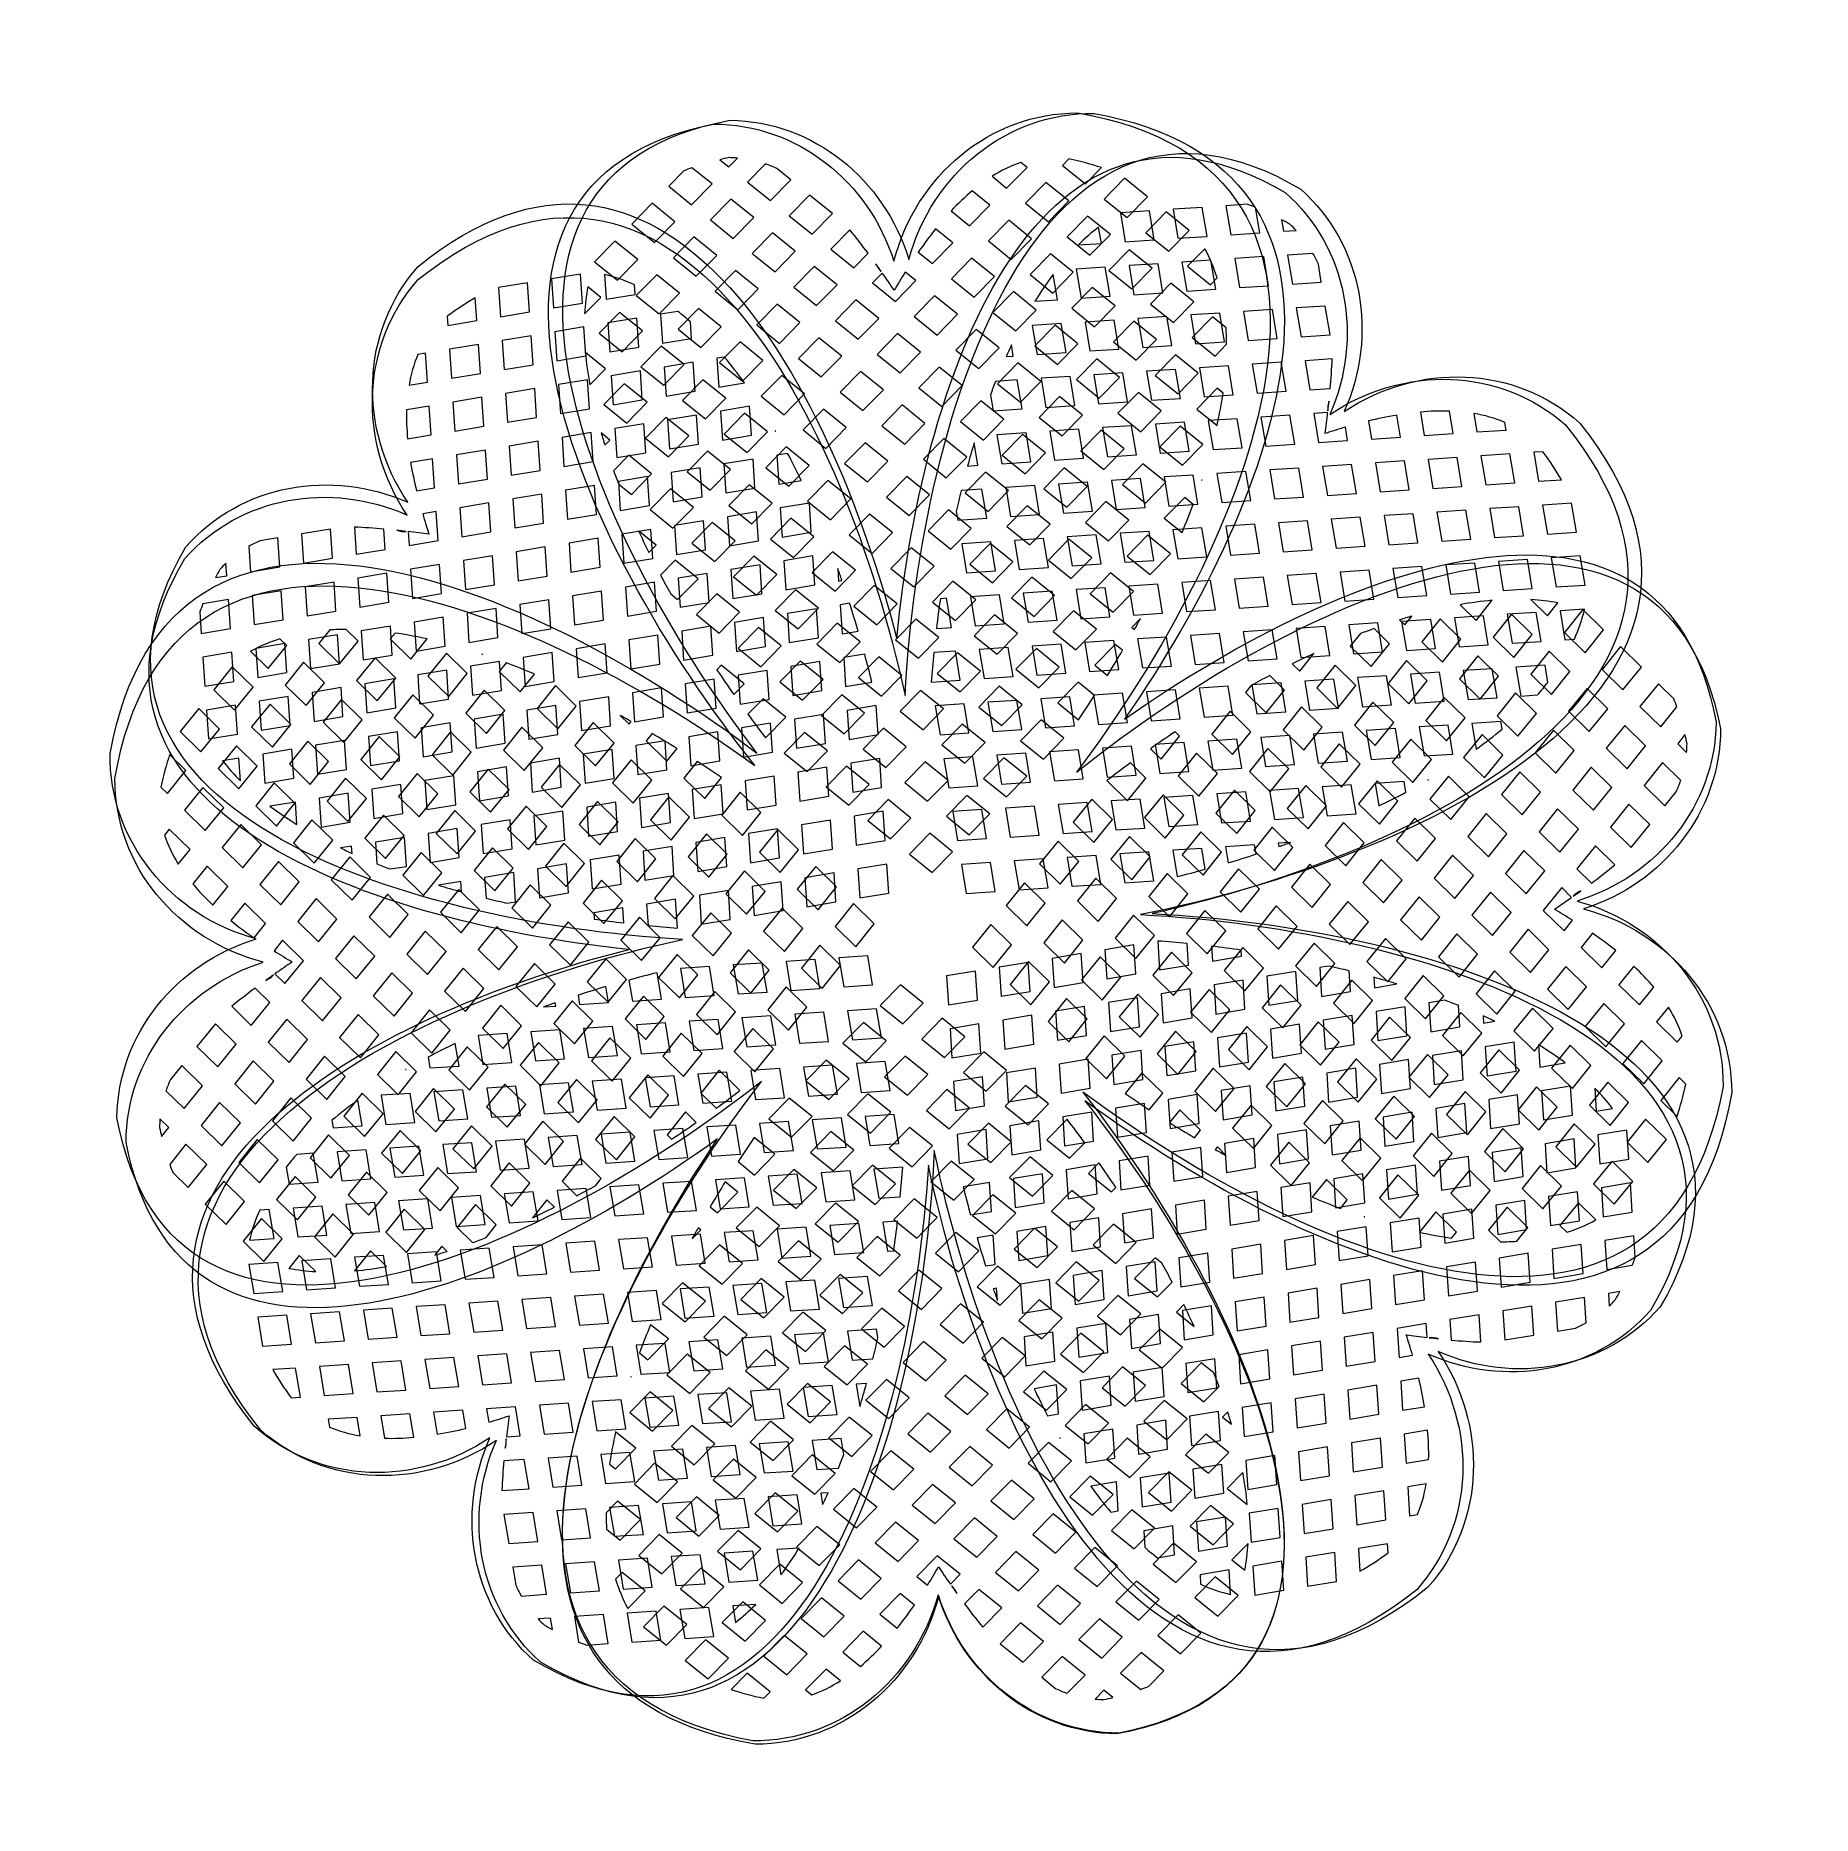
# Model space of a CAD drawing. Header units: centimetres. Extents: x -7.4 to 7.3, y -7.4 to 7.3.
import ezdxf

# ---------------------------------------------------------------- set-up
doc = ezdxf.new("R2010")
doc.units = ezdxf.units.CM
doc.header["$MEASUREMENT"] = 0
doc.layers.add('Layer 1', color=7, linetype='Continuous')

msp = doc.modelspace()

# ---------------------------------------------------------------- linework, layer by layer
at = {"layer": 'Layer 1', "color": 1, "lineweight": 20}
for points, knots in [([(5.34814, 4.12862), (4.80608, 4.61171), (4.00308, 4.63046), (3.39547, 4.22442), (3.39547, 4.22442), (3.67688, 4.85727), (3.5528, 5.6045), (3.0347, 6.06624), (3.0347, 6.06624), (0.87623, 7.33839), (-0.11458, 4.24284), (-0.24428, 1.87184), (-0.24428, 1.87184), (-0.74399, 4.1523), (-2.15695, 7.0105), (-4.27577, 5.31946), (-4.27577, 5.31946), (-4.75886, 4.7774), (-4.77761, 3.9744), (-4.37157, 3.36679), (-4.37157, 3.36679), (-5.00442, 3.6482), (-5.75165, 3.52412), (-6.21339, 3.00602), (-6.21339, 3.00602), (-7.39526, 1.00073), (-4.80719, 0.00354), (-2.53273, -0.23192), (-2.53273, -0.23192), (-4.74265, -0.79241), (-7.24489, -2.16873), (-5.63762, -4.18257), (-5.63762, -4.18257), (-5.09556, -4.66566), (-4.29256, -4.68441), (-3.68496, -4.27838), (-3.68496, -4.27838), (-3.96637, -4.91123), (-3.84229, -5.65846), (-3.32419, -6.1202), (-3.32419, -6.1202), (-1.19425, -7.37553), (-0.20146, -4.37808), (-0.05096, -2.0204), (-0.05096, -2.0204), (0.4351, -4.31161), (1.85521, -7.24527), (3.99548, -5.53711), (3.99548, -5.53711), (4.47857, -4.99505), (4.49732, -4.19205), (4.09129, -3.58445), (4.09129, -3.58445), (4.72414, -3.86586), (5.47137, -3.74178), (5.93311, -3.22368), (5.93311, -3.22368), (7.21079, -1.0558), (4.08273, -0.06597), (1.70785, 0.05677), (1.70785, 0.05677), (4.01508, 0.51714), (7.08721, 1.94962), (5.34814, 4.12862)], [0, 0, 0, 0, 0.05882353, 0.05882353, 0.05882353, 0.05882353, 0.11764706, 0.11764706, 0.11764706, 0.11764706, 0.17647059, 0.17647059, 0.17647059, 0.17647059, 0.23529412, 0.23529412, 0.23529412, 0.23529412, 0.29411765, 0.29411765, 0.29411765, 0.29411765, 0.35294118, 0.35294118, 0.35294118, 0.35294118, 0.41176471, 0.41176471, 0.41176471, 0.41176471, 0.47058824, 0.47058824, 0.47058824, 0.47058824, 0.52941176, 0.52941176, 0.52941176, 0.52941176, 0.58823529, 0.58823529, 0.58823529, 0.58823529, 0.64705882, 0.64705882, 0.64705882, 0.64705882, 0.70588235, 0.70588235, 0.70588235, 0.70588235, 0.76470588, 0.76470588, 0.76470588, 0.76470588, 0.82352941, 0.82352941, 0.82352941, 0.82352941, 0.88235294, 0.88235294, 0.88235294, 0.88235294, 1, 1, 1, 1]), ([(4.0886, -5.51621), (4.56886, -4.97164), (4.58342, -4.16856), (4.17423, -3.56307), (4.17423, -3.56307), (4.80854, -3.84118), (5.55511, -3.7132), (6.01414, -3.19271), (6.01414, -3.19271), (7.27502, -1.02763), (4.17435, -0.05297), (1.80271, 0.06437), (1.80271, 0.06437), (4.08054, 0.57596), (6.93133, 2.0038), (5.22927, 4.11377), (5.22927, 4.11377), (4.6847, 4.59403), (3.88162, 4.6086), (3.27613, 4.1994), (3.27613, 4.1994), (3.55424, 4.83371), (3.42627, 5.58028), (2.90577, 6.03931), (2.90577, 6.03931), (0.89434, 7.21071), (-0.08934, 4.61749), (-0.31294, 2.34182), (-0.31294, 2.34182), (-0.88494, 4.54879), (-2.27428, 7.04382), (-4.27972, 5.42608), (-4.27972, 5.42608), (-4.75998, 4.88152), (-4.77454, 4.07843), (-4.36535, 3.47295), (-4.36535, 3.47295), (-4.99966, 3.75105), (-5.74623, 3.62308), (-6.20526, 3.10258), (-6.20526, 3.10258), (-7.44947, 0.96613), (-4.44689, -0.01103), (-2.08846, -0.14923), (-2.08846, -0.14923), (-4.37711, -0.64723), (-7.30333, -2.0826), (-5.58403, -4.21394), (-5.58403, -4.21394), (-5.03946, -4.6942), (-4.23638, -4.70876), (-3.63089, -4.29957), (-3.63089, -4.29957), (-3.909, -4.93388), (-3.78102, -5.68045), (-3.26053, -6.13948), (-3.26053, -6.13948), (-1.08604, -7.40585), (-0.11252, -4.27267), (-0.00216, -1.89718), (-0.00216, -1.89718), (0.47023, -4.20199), (1.9187, -7.26661), (4.0886, -5.5162), (4.0886, -5.5162), (4.0886, -5.5162), (4.0886, -5.51621), (4.0886, -5.51621)], [0, 0, 0, 0, 0.05555556, 0.05555556, 0.05555556, 0.05555556, 0.11111111, 0.11111111, 0.11111111, 0.11111111, 0.16666667, 0.16666667, 0.16666667, 0.16666667, 0.22222222, 0.22222222, 0.22222222, 0.22222222, 0.27777778, 0.27777778, 0.27777778, 0.27777778, 0.33333333, 0.33333333, 0.33333333, 0.33333333, 0.38888889, 0.38888889, 0.38888889, 0.38888889, 0.44444444, 0.44444444, 0.44444444, 0.44444444, 0.5, 0.5, 0.5, 0.5, 0.55555556, 0.55555556, 0.55555556, 0.55555556, 0.61111111, 0.61111111, 0.61111111, 0.61111111, 0.66666667, 0.66666667, 0.66666667, 0.66666667, 0.72222222, 0.72222222, 0.72222222, 0.72222222, 0.77777778, 0.77777778, 0.77777778, 0.77777778, 0.83333333, 0.83333333, 0.83333333, 0.83333333, 0.88888889, 0.88888889, 0.88888889, 0.88888889, 1, 1, 1, 1]), ([(2.21819, 5.91553), (2.21819, 5.91553), (2.25805, 5.67526), (2.25805, 5.67526), (2.25805, 5.67526), (2.25805, 5.67526), (2.01749, 5.65927), (2.01749, 5.65927), (2.01749, 5.65927), (2.01749, 5.65927), (1.97763, 5.89954), (1.97763, 5.89954), (1.97763, 5.89954), (1.97763, 5.89954), (2.21819, 5.91553), (2.21819, 5.91553)], [0, 0, 0, 0, 0.2, 0.2, 0.2, 0.2, 0.4, 0.4, 0.4, 0.4, 0.6, 0.6, 0.6, 0.6, 1, 1, 1, 1]), ([(2.65984, 5.91554), (2.65984, 5.91554), (2.69522, 5.7045), (2.69522, 5.7045), (2.69522, 5.7045), (2.69522, 5.7045), (2.45488, 5.68831), (2.45488, 5.68831), (2.45488, 5.68831), (2.45488, 5.68831), (2.41522, 5.9288), (2.41522, 5.9288), (2.41522, 5.9288), (2.41522, 5.9288), (2.5934, 5.94056), (2.5934, 5.94056), (2.5934, 5.94056), (2.61538, 5.93273), (2.63757, 5.92448), (2.65984, 5.91554)], [0, 0, 0, 0, 0.16666667, 0.16666667, 0.16666667, 0.16666667, 0.33333333, 0.33333333, 0.33333333, 0.33333333, 0.5, 0.5, 0.5, 0.5, 0.66666667, 0.66666667, 0.66666667, 0.66666667, 1, 1, 1, 1]), ([(1.35998, 5.75275), (1.35998, 5.75275), (1.38244, 5.61673), (1.38244, 5.61673), (1.38244, 5.61673), (1.38244, 5.61673), (1.19205, 5.60406), (1.19205, 5.60406), (1.19205, 5.60406), (1.24611, 5.65835), (1.30218, 5.7079), (1.35998, 5.75276), (1.35998, 5.75276), (1.35998, 5.75276), (1.35998, 5.75275), (1.35998, 5.75275)], [0, 0, 0, 0, 0.2, 0.2, 0.2, 0.2, 0.4, 0.4, 0.4, 0.4, 0.6, 0.6, 0.6, 0.6, 1, 1, 1, 1]), ([(1.78015, 5.88668), (1.78015, 5.88668), (1.82004, 5.64598), (1.82004, 5.64598), (1.82004, 5.64598), (1.82004, 5.64598), (1.5799, 5.63002), (1.5799, 5.63002), (1.5799, 5.63002), (1.5799, 5.63002), (1.54004, 5.87029), (1.54004, 5.87029), (1.54004, 5.87029), (1.54004, 5.87029), (1.78015, 5.88668), (1.78015, 5.88668)], [0, 0, 0, 0, 0.2, 0.2, 0.2, 0.2, 0.4, 0.4, 0.4, 0.4, 0.6, 0.6, 0.6, 0.6, 1, 1, 1, 1]), ([(2.94383, 5.77519), (2.96218, 5.75884), (2.97964, 5.74179), (2.99625, 5.7244), (2.99625, 5.7244), (2.99625, 5.7244), (2.89247, 5.71757), (2.89247, 5.71757), (2.89247, 5.71757), (2.89247, 5.71757), (2.87667, 5.81265), (2.87667, 5.81265), (2.87667, 5.81265), (2.8989, 5.8006), (2.92132, 5.78833), (2.94382, 5.77519), (2.94382, 5.77519), (2.94382, 5.77519), (2.94383, 5.77519), (2.94383, 5.77519)], [0, 0, 0, 0, 0.16666667, 0.16666667, 0.16666667, 0.16666667, 0.33333333, 0.33333333, 0.33333333, 0.33333333, 0.5, 0.5, 0.5, 0.5, 0.66666667, 0.66666667, 0.66666667, 0.66666667, 1, 1, 1, 1]), ([(2.29051, 5.47783), (2.29051, 5.47783), (2.3306, 5.23736), (2.3306, 5.23736), (2.3306, 5.23736), (2.3306, 5.23736), (2.09026, 5.22117), (2.09026, 5.22117), (2.09026, 5.22117), (2.09026, 5.22117), (2.05017, 5.46164), (2.05017, 5.46164), (2.05017, 5.46164), (2.05017, 5.46164), (2.29051, 5.47783), (2.29051, 5.47783)], [0, 0, 0, 0, 0.2, 0.2, 0.2, 0.2, 0.4, 0.4, 0.4, 0.4, 0.6, 0.6, 0.6, 0.6, 1, 1, 1, 1]), ([(2.7281, 5.50709), (2.7281, 5.50709), (2.76776, 5.2666), (2.76776, 5.2666), (2.76776, 5.2666), (2.76776, 5.2666), (2.5272, 5.25061), (2.5272, 5.25061), (2.5272, 5.25061), (2.5272, 5.25061), (2.48754, 5.4911), (2.48754, 5.4911), (2.48754, 5.4911), (2.48754, 5.4911), (2.7281, 5.50709), (2.7281, 5.50709)], [0, 0, 0, 0, 0.2, 0.2, 0.2, 0.2, 0.4, 0.4, 0.4, 0.4, 0.6, 0.6, 0.6, 0.6, 1, 1, 1, 1]), ([(3.13589, 5.53442), (3.15234, 5.50491), (3.16762, 5.47469), (3.18115, 5.44362), (3.18115, 5.44362), (3.18115, 5.44362), (3.20536, 5.29586), (3.20536, 5.29586), (3.20536, 5.29586), (3.20536, 5.29586), (2.96525, 5.27947), (2.96525, 5.27947), (2.96525, 5.27947), (2.96525, 5.27947), (2.92536, 5.52017), (2.92536, 5.52017), (2.92536, 5.52017), (2.92536, 5.52017), (3.13589, 5.53443), (3.13589, 5.53443), (3.13589, 5.53443), (3.13589, 5.53443), (3.13589, 5.53442), (3.13589, 5.53442)], [0, 0, 0, 0, 0.14285714, 0.14285714, 0.14285714, 0.14285714, 0.28571429, 0.28571429, 0.28571429, 0.28571429, 0.42857143, 0.42857143, 0.42857143, 0.42857143, 0.57142857, 0.57142857, 0.57142857, 0.57142857, 0.71428571, 0.71428571, 0.71428571, 0.71428571, 1, 1, 1, 1]), ([(-2.93397, 5.36306), (-2.93397, 5.36306), (-2.91798, 5.1225), (-2.91798, 5.1225), (-2.91798, 5.1225), (-2.91798, 5.1225), (-3.15845, 5.08241), (-3.15845, 5.08241), (-3.15845, 5.08241), (-3.15845, 5.08241), (-3.17444, 5.32297), (-3.17444, 5.32297), (-3.17444, 5.32297), (-3.17444, 5.32297), (-2.93397, 5.36306), (-2.93397, 5.36306)], [0, 0, 0, 0, 0.2, 0.2, 0.2, 0.2, 0.4, 0.4, 0.4, 0.4, 0.6, 0.6, 0.6, 0.6, 1, 1, 1, 1]), ([(-2.48545, 5.2735), (-2.48545, 5.2735), (-2.48028, 5.19481), (-2.48028, 5.19481), (-2.48028, 5.19481), (-2.48028, 5.19481), (-2.72077, 5.15515), (-2.72077, 5.15515), (-2.72077, 5.15515), (-2.72077, 5.15515), (-2.73421, 5.35884), (-2.73421, 5.35884), (-2.73421, 5.35884), (-2.64928, 5.33871), (-2.5664, 5.3099), (-2.48545, 5.2735)], [0, 0, 0, 0, 0.2, 0.2, 0.2, 0.2, 0.4, 0.4, 0.4, 0.4, 0.6, 0.6, 0.6, 0.6, 1, 1, 1, 1]), ([(0.98288, 5.36022), (0.98288, 5.36022), (1.01781, 5.14959), (1.01781, 5.14959), (1.01781, 5.14959), (1.01781, 5.14959), (0.83257, 5.13721), (0.83257, 5.13721), (0.83257, 5.13721), (0.88066, 5.21557), (0.93064, 5.29025), (0.98288, 5.36022)], [0, 0, 0, 0, 0.25, 0.25, 0.25, 0.25, 0.5, 0.5, 0.5, 0.5, 1, 1, 1, 1]), ([(1.41509, 5.41952), (1.41509, 5.41952), (1.45475, 5.17903), (1.45475, 5.17903), (1.45475, 5.17903), (1.45475, 5.17903), (1.21484, 5.16286), (1.21484, 5.16286), (1.21484, 5.16286), (1.21484, 5.16286), (1.17475, 5.40333), (1.17475, 5.40333), (1.17475, 5.40333), (1.17475, 5.40333), (1.41509, 5.41952), (1.41509, 5.41952)], [0, 0, 0, 0, 0.2, 0.2, 0.2, 0.2, 0.4, 0.4, 0.4, 0.4, 0.6, 0.6, 0.6, 0.6, 1, 1, 1, 1]), ([(1.85291, 5.44857), (1.85291, 5.44857), (1.893, 5.2081), (1.893, 5.2081), (1.893, 5.2081), (1.893, 5.2081), (1.65244, 5.19211), (1.65244, 5.19211), (1.65244, 5.19211), (1.65244, 5.19211), (1.61235, 5.43258), (1.61235, 5.43258), (1.61235, 5.43258), (1.61235, 5.43258), (1.85291, 5.44857), (1.85291, 5.44857)], [0, 0, 0, 0, 0.2, 0.2, 0.2, 0.2, 0.4, 0.4, 0.4, 0.4, 0.6, 0.6, 0.6, 0.6, 1, 1, 1, 1]), ([(-3.8055, 5.16615), (-3.8055, 5.16615), (-3.79313, 4.97725), (-3.79313, 4.97725), (-3.79313, 4.97725), (-3.79313, 4.97725), (-4.0336, 4.93716), (-4.0336, 4.93716), (-4.0336, 4.93716), (-4.0336, 4.93716), (-4.03862, 5.01328), (-4.03862, 5.01328), (-4.03862, 5.01328), (-3.95982, 5.07119), (-3.88216, 5.12218), (-3.8055, 5.16616), (-3.8055, 5.16616), (-3.8055, 5.16616), (-3.8055, 5.16615), (-3.8055, 5.16615)], [0, 0, 0, 0, 0.16666667, 0.16666667, 0.16666667, 0.16666667, 0.33333333, 0.33333333, 0.33333333, 0.33333333, 0.5, 0.5, 0.5, 0.5, 0.66666667, 0.66666667, 0.66666667, 0.66666667, 1, 1, 1, 1]), ([(-3.37185, 5.29009), (-3.37185, 5.29009), (-3.35609, 5.04973), (-3.35609, 5.04973), (-3.35609, 5.04973), (-3.35609, 5.04973), (-3.59656, 5.00964), (-3.59656, 5.00964), (-3.59656, 5.00964), (-3.59656, 5.00964), (-3.61255, 5.2502), (-3.61255, 5.2502), (-3.61255, 5.2502), (-3.61255, 5.2502), (-3.37185, 5.29009), (-3.37185, 5.29009)], [0, 0, 0, 0, 0.2, 0.2, 0.2, 0.2, 0.4, 0.4, 0.4, 0.4, 0.6, 0.6, 0.6, 0.6, 1, 1, 1, 1]), ([(-2.02318, 4.96735), (-2.02318, 4.96735), (-2.01397, 4.8297), (-2.01397, 4.8297), (-2.01397, 4.8297), (-2.01397, 4.8297), (-2.25424, 4.78984), (-2.25424, 4.78984), (-2.25424, 4.78984), (-2.25424, 4.78984), (-2.27023, 5.0304), (-2.27023, 5.0304), (-2.27023, 5.0304), (-2.27023, 5.0304), (-2.12759, 5.05388), (-2.12759, 5.05388), (-2.12759, 5.05388), (-2.09235, 5.02634), (-2.05749, 4.99773), (-2.02318, 4.96734), (-2.02318, 4.96734), (-2.02318, 4.96734), (-2.02318, 4.96735), (-2.02318, 4.96735)], [0, 0, 0, 0, 0.14285714, 0.14285714, 0.14285714, 0.14285714, 0.28571429, 0.28571429, 0.28571429, 0.28571429, 0.42857143, 0.42857143, 0.42857143, 0.42857143, 0.57142857, 0.57142857, 0.57142857, 0.57142857, 0.71428571, 0.71428571, 0.71428571, 0.71428571, 1, 1, 1, 1]), ([(2.36347, 5.03996), (2.36347, 5.03996), (2.40331, 4.80012), (2.40331, 4.80012), (2.40331, 4.80012), (2.40331, 4.80012), (2.16275, 4.78413), (2.16275, 4.78413), (2.16275, 4.78413), (2.16275, 4.78413), (2.12291, 5.02397), (2.12291, 5.02397), (2.12291, 5.02397), (2.12291, 5.02397), (2.36347, 5.03996), (2.36347, 5.03996)], [0, 0, 0, 0, 0.2, 0.2, 0.2, 0.2, 0.4, 0.4, 0.4, 0.4, 0.6, 0.6, 0.6, 0.6, 1, 1, 1, 1]), ([(2.80041, 5.06939), (2.80041, 5.06939), (2.84005, 4.82932), (2.84005, 4.82932), (2.84005, 4.82932), (2.84005, 4.82932), (2.59994, 4.81293), (2.59994, 4.81293), (2.59994, 4.81293), (2.59994, 4.81293), (2.5603, 5.053), (2.5603, 5.053), (2.5603, 5.053), (2.5603, 5.053), (2.80041, 5.06939), (2.80041, 5.06939)], [0, 0, 0, 0, 0.2, 0.2, 0.2, 0.2, 0.4, 0.4, 0.4, 0.4, 0.6, 0.6, 0.6, 0.6, 1, 1, 1, 1]), ([(3.23846, 5.09825), (3.23846, 5.09825), (3.2783, 4.85841), (3.2783, 4.85841), (3.2783, 4.85841), (3.2783, 4.85841), (3.03753, 4.84219), (3.03753, 4.84219), (3.03753, 4.84219), (3.03753, 4.84219), (2.99789, 5.08225), (2.99789, 5.08225), (2.99789, 5.08225), (2.99789, 5.08225), (3.23845, 5.09824), (3.23845, 5.09824), (3.23845, 5.09824), (3.23845, 5.09824), (3.23846, 5.09825), (3.23846, 5.09825)], [0, 0, 0, 0, 0.16666667, 0.16666667, 0.16666667, 0.16666667, 0.33333333, 0.33333333, 0.33333333, 0.33333333, 0.5, 0.5, 0.5, 0.5, 0.66666667, 0.66666667, 0.66666667, 0.66666667, 1, 1, 1, 1]), ([(-2.90489, 4.92481), (-2.90489, 4.92481), (-2.88872, 4.6849), (-2.88872, 4.6849), (-2.88872, 4.6849), (-2.88872, 4.6849), (-3.12939, 4.64458), (-3.12939, 4.64458), (-3.12939, 4.64458), (-3.12939, 4.64458), (-3.14538, 4.88514), (-3.14538, 4.88514), (-3.14538, 4.88514), (-3.14538, 4.88514), (-2.90489, 4.9248), (-2.90489, 4.9248), (-2.90489, 4.9248), (-2.90489, 4.9248), (-2.90489, 4.92481), (-2.90489, 4.92481)], [0, 0, 0, 0, 0.16666667, 0.16666667, 0.16666667, 0.16666667, 0.33333333, 0.33333333, 0.33333333, 0.33333333, 0.5, 0.5, 0.5, 0.5, 0.66666667, 0.66666667, 0.66666667, 0.66666667, 1, 1, 1, 1]), ([(-2.46724, 4.99798), (-2.46724, 4.99798), (-2.45102, 4.75721), (-2.45102, 4.75721), (-2.45102, 4.75721), (-2.45102, 4.75721), (-2.69129, 4.71735), (-2.69129, 4.71735), (-2.69129, 4.71735), (-2.69129, 4.71735), (-2.70728, 4.95791), (-2.70728, 4.95791), (-2.70728, 4.95791), (-2.70728, 4.95791), (-2.46724, 4.99797), (-2.46724, 4.99797), (-2.46724, 4.99797), (-2.46724, 4.99797), (-2.46724, 4.99798), (-2.46724, 4.99798)], [0, 0, 0, 0, 0.16666667, 0.16666667, 0.16666667, 0.16666667, 0.33333333, 0.33333333, 0.33333333, 0.33333333, 0.5, 0.5, 0.5, 0.5, 0.66666667, 0.66666667, 0.66666667, 0.66666667, 1, 1, 1, 1]), ([(1.05046, 4.95238), (1.05046, 4.95238), (1.0903, 4.71254), (1.0903, 4.71254), (1.0903, 4.71254), (1.0903, 4.71254), (0.84996, 4.69635), (0.84996, 4.69635), (0.84996, 4.69635), (0.84996, 4.69635), (0.81012, 4.93619), (0.81012, 4.93619), (0.81012, 4.93619), (0.81012, 4.93619), (1.05046, 4.95238), (1.05046, 4.95238)], [0, 0, 0, 0, 0.2, 0.2, 0.2, 0.2, 0.4, 0.4, 0.4, 0.4, 0.6, 0.6, 0.6, 0.6, 1, 1, 1, 1]), ([(1.48786, 4.98141), (1.48786, 4.98141), (1.5275, 4.74134), (1.5275, 4.74134), (1.5275, 4.74134), (1.5275, 4.74134), (1.28734, 4.7258), (1.28734, 4.7258), (1.28734, 4.7258), (1.28734, 4.7258), (1.2473, 4.96541), (1.2473, 4.96541), (1.2473, 4.96541), (1.2473, 4.96541), (1.48786, 4.9814), (1.48786, 4.9814), (1.48786, 4.9814), (1.48786, 4.9814), (1.48786, 4.98141), (1.48786, 4.98141)], [0, 0, 0, 0, 0.16666667, 0.16666667, 0.16666667, 0.16666667, 0.33333333, 0.33333333, 0.33333333, 0.33333333, 0.5, 0.5, 0.5, 0.5, 0.66666667, 0.66666667, 0.66666667, 0.66666667, 1, 1, 1, 1]), ([(1.92545, 5.01067), (1.92545, 5.01067), (1.96549, 4.77106), (1.96549, 4.77106), (1.96549, 4.77106), (1.96549, 4.77106), (1.72515, 4.75487), (1.72515, 4.75487), (1.72515, 4.75487), (1.72515, 4.75487), (1.68531, 4.99471), (1.68531, 4.99471), (1.68531, 4.99471), (1.68531, 4.99471), (1.92545, 5.01067), (1.92545, 5.01067)], [0, 0, 0, 0, 0.2, 0.2, 0.2, 0.2, 0.4, 0.4, 0.4, 0.4, 0.6, 0.6, 0.6, 0.6, 1, 1, 1, 1]), ([(-3.77983, 4.77978), (-3.77983, 4.77978), (-3.76364, 4.53944), (-3.76364, 4.53944), (-3.76364, 4.53944), (-3.76364, 4.53944), (-4.00413, 4.49978), (-4.00413, 4.49978), (-4.00413, 4.49978), (-4.00413, 4.49978), (-4.02052, 4.73989), (-4.02052, 4.73989), (-4.02052, 4.73989), (-4.02052, 4.73989), (-3.77982, 4.77978), (-3.77982, 4.77978), (-3.77982, 4.77978), (-3.77982, 4.77978), (-3.77983, 4.77978), (-3.77983, 4.77978)], [0, 0, 0, 0, 0.16666667, 0.16666667, 0.16666667, 0.16666667, 0.33333333, 0.33333333, 0.33333333, 0.33333333, 0.5, 0.5, 0.5, 0.5, 0.66666667, 0.66666667, 0.66666667, 0.66666667, 1, 1, 1, 1]), ([(-3.34259, 4.8525), (-3.34259, 4.8525), (-3.3266, 4.61194), (-3.3266, 4.61194), (-3.3266, 4.61194), (-3.3266, 4.61194), (-3.56709, 4.57228), (-3.56709, 4.57228), (-3.56709, 4.57228), (-3.56709, 4.57228), (-3.58308, 4.81284), (-3.58308, 4.81284), (-3.58308, 4.81284), (-3.58308, 4.81284), (-3.34259, 4.8525), (-3.34259, 4.8525)], [0, 0, 0, 0, 0.2, 0.2, 0.2, 0.2, 0.4, 0.4, 0.4, 0.4, 0.6, 0.6, 0.6, 0.6, 1, 1, 1, 1]), ([(0.63749, 4.77581), (0.63749, 4.77581), (0.65271, 4.68328), (0.65271, 4.68328), (0.65271, 4.68328), (0.65271, 4.68328), (0.59267, 4.6794), (0.59267, 4.6794), (0.59267, 4.6794), (0.60729, 4.712), (0.62234, 4.74401), (0.63749, 4.77582), (0.63749, 4.77582), (0.63749, 4.77582), (0.63749, 4.77581), (0.63749, 4.77581)], [0, 0, 0, 0, 0.2, 0.2, 0.2, 0.2, 0.4, 0.4, 0.4, 0.4, 0.6, 0.6, 0.6, 0.6, 1, 1, 1, 1]), ([(-4.21774, 4.70725), (-4.21774, 4.70725), (-4.20175, 4.46669), (-4.20175, 4.46669), (-4.20175, 4.46669), (-4.20175, 4.46669), (-4.35484, 4.44153), (-4.35484, 4.44153), (-4.35484, 4.44153), (-4.33993, 4.52975), (-4.31619, 4.61545), (-4.2817, 4.69669), (-4.2817, 4.69669), (-4.2817, 4.69669), (-4.21774, 4.70726), (-4.21774, 4.70726), (-4.21774, 4.70726), (-4.21774, 4.70726), (-4.21774, 4.70725), (-4.21774, 4.70725)], [0, 0, 0, 0, 0.16666667, 0.16666667, 0.16666667, 0.16666667, 0.33333333, 0.33333333, 0.33333333, 0.33333333, 0.5, 0.5, 0.5, 0.5, 0.66666667, 0.66666667, 0.66666667, 0.66666667, 1, 1, 1, 1]), ([(-2.00071, 4.63267), (-2.00071, 4.63267), (-1.98454, 4.39276), (-1.98454, 4.39276), (-1.98454, 4.39276), (-1.98454, 4.39276), (-2.22501, 4.35267), (-2.22501, 4.35267), (-2.22501, 4.35267), (-2.22501, 4.35267), (-2.24097, 4.59281), (-2.24097, 4.59281), (-2.24097, 4.59281), (-2.24097, 4.59281), (-2.0007, 4.63267), (-2.0007, 4.63267), (-2.0007, 4.63267), (-2.0007, 4.63267), (-2.00071, 4.63267), (-2.00071, 4.63267)], [0, 0, 0, 0, 0.16666667, 0.16666667, 0.16666667, 0.16666667, 0.33333333, 0.33333333, 0.33333333, 0.33333333, 0.5, 0.5, 0.5, 0.5, 0.66666667, 0.66666667, 0.66666667, 0.66666667, 1, 1, 1, 1]), ([(-1.7408, 4.67539), (-1.68371, 4.60746), (-1.62832, 4.5357), (-1.57435, 4.4607), (-1.57435, 4.4607), (-1.57435, 4.4607), (-1.78731, 4.42499), (-1.78731, 4.42499), (-1.78731, 4.42499), (-1.78731, 4.42499), (-1.80327, 4.66512), (-1.80327, 4.66512), (-1.80327, 4.66512), (-1.80327, 4.66512), (-1.7408, 4.67539), (-1.7408, 4.67539)], [0, 0, 0, 0, 0.2, 0.2, 0.2, 0.2, 0.4, 0.4, 0.4, 0.4, 0.6, 0.6, 0.6, 0.6, 1, 1, 1, 1]), ([(1.99817, 4.57342), (1.99817, 4.57342), (2.03803, 4.33315), (2.03803, 4.33315), (2.03803, 4.33315), (2.03803, 4.33315), (1.79747, 4.31716), (1.79747, 4.31716), (1.79747, 4.31716), (1.79747, 4.31716), (1.75781, 4.55765), (1.75781, 4.55765), (1.75781, 4.55765), (1.75781, 4.55765), (1.99817, 4.57341), (1.99817, 4.57341), (1.99817, 4.57341), (1.99817, 4.57341), (1.99817, 4.57342), (1.99817, 4.57342)], [0, 0, 0, 0, 0.16666667, 0.16666667, 0.16666667, 0.16666667, 0.33333333, 0.33333333, 0.33333333, 0.33333333, 0.5, 0.5, 0.5, 0.5, 0.66666667, 0.66666667, 0.66666667, 0.66666667, 1, 1, 1, 1]), ([(2.43596, 4.60291), (2.43596, 4.60291), (2.47562, 4.36242), (2.47562, 4.36242), (2.47562, 4.36242), (2.47562, 4.36242), (2.23506, 4.34643), (2.23506, 4.34643), (2.23506, 4.34643), (2.23506, 4.34643), (2.1954, 4.58692), (2.1954, 4.58692), (2.1954, 4.58692), (2.1954, 4.58692), (2.43596, 4.60291), (2.43596, 4.60291)], [0, 0, 0, 0, 0.2, 0.2, 0.2, 0.2, 0.4, 0.4, 0.4, 0.4, 0.6, 0.6, 0.6, 0.6, 1, 1, 1, 1]), ([(2.87335, 4.63194), (2.87335, 4.63194), (2.91301, 4.39145), (2.91301, 4.39145), (2.91301, 4.39145), (2.91301, 4.39145), (2.67245, 4.37546), (2.67245, 4.37546), (2.67245, 4.37546), (2.67245, 4.37546), (2.63279, 4.61595), (2.63279, 4.61595), (2.63279, 4.61595), (2.63279, 4.61595), (2.87335, 4.63194), (2.87335, 4.63194)], [0, 0, 0, 0, 0.2, 0.2, 0.2, 0.2, 0.4, 0.4, 0.4, 0.4, 0.6, 0.6, 0.6, 0.6, 1, 1, 1, 1]), ([(3.29507, 4.66029), (3.29217, 4.5785), (3.28637, 4.49669), (3.27901, 4.41573), (3.27901, 4.41573), (3.27901, 4.41573), (3.11004, 4.40472), (3.11004, 4.40472), (3.11004, 4.40472), (3.11004, 4.40472), (3.07015, 4.64542), (3.07015, 4.64542), (3.07015, 4.64542), (3.07015, 4.64542), (3.29507, 4.66029), (3.29507, 4.66029)], [0, 0, 0, 0, 0.2, 0.2, 0.2, 0.2, 0.4, 0.4, 0.4, 0.4, 0.6, 0.6, 0.6, 0.6, 1, 1, 1, 1]), ([(-2.87543, 4.48744), (-2.87543, 4.48744), (-2.85946, 4.2473), (-2.85946, 4.2473), (-2.85946, 4.2473), (-2.85946, 4.2473), (-3.10016, 4.20741), (-3.10016, 4.20741), (-3.10016, 4.20741), (-3.10016, 4.20741), (-3.11612, 4.44755), (-3.11612, 4.44755), (-3.11612, 4.44755), (-3.11612, 4.44755), (-2.87542, 4.48744), (-2.87542, 4.48744), (-2.87542, 4.48744), (-2.87542, 4.48744), (-2.87543, 4.48744), (-2.87543, 4.48744)], [0, 0, 0, 0, 0.16666667, 0.16666667, 0.16666667, 0.16666667, 0.33333333, 0.33333333, 0.33333333, 0.33333333, 0.5, 0.5, 0.5, 0.5, 0.66666667, 0.66666667, 0.66666667, 0.66666667, 1, 1, 1, 1]), ([(-2.43795, 4.55996), (-2.43795, 4.55996), (-2.42221, 4.32003), (-2.42221, 4.32003), (-2.42221, 4.32003), (-2.42221, 4.32003), (-2.66225, 4.27997), (-2.66225, 4.27997), (-2.66225, 4.27997), (-2.66225, 4.27997), (-2.67842, 4.51988), (-2.67842, 4.51988), (-2.67842, 4.51988), (-2.67842, 4.51988), (-2.43795, 4.55997), (-2.43795, 4.55997), (-2.43795, 4.55997), (-2.43795, 4.55997), (-2.43795, 4.55996), (-2.43795, 4.55996)], [0, 0, 0, 0, 0.16666667, 0.16666667, 0.16666667, 0.16666667, 0.33333333, 0.33333333, 0.33333333, 0.33333333, 0.5, 0.5, 0.5, 0.5, 0.66666667, 0.66666667, 0.66666667, 0.66666667, 1, 1, 1, 1]), ([(0.68536, 4.48607), (0.68536, 4.48607), (0.72502, 4.24558), (0.72502, 4.24558), (0.72502, 4.24558), (0.72502, 4.24558), (0.48491, 4.22919), (0.48491, 4.22919), (0.48491, 4.22919), (0.48491, 4.22919), (0.46305, 4.36223), (0.46305, 4.36223), (0.46305, 4.36223), (0.47712, 4.39987), (0.49145, 4.43716), (0.50612, 4.47404), (0.50612, 4.47404), (0.50612, 4.47404), (0.68536, 4.48607), (0.68536, 4.48607)], [0, 0, 0, 0, 0.16666667, 0.16666667, 0.16666667, 0.16666667, 0.33333333, 0.33333333, 0.33333333, 0.33333333, 0.5, 0.5, 0.5, 0.5, 0.66666667, 0.66666667, 0.66666667, 0.66666667, 1, 1, 1, 1]), ([(1.12318, 4.51513), (1.12318, 4.51513), (1.16307, 4.27443), (1.16307, 4.27443), (1.16307, 4.27443), (1.16307, 4.27443), (0.92251, 4.25844), (0.92251, 4.25844), (0.92251, 4.25844), (0.92251, 4.25844), (0.88262, 4.49914), (0.88262, 4.49914), (0.88262, 4.49914), (0.88262, 4.49914), (1.12318, 4.51513), (1.12318, 4.51513)], [0, 0, 0, 0, 0.2, 0.2, 0.2, 0.2, 0.4, 0.4, 0.4, 0.4, 0.6, 0.6, 0.6, 0.6, 1, 1, 1, 1]), ([(1.56035, 4.54437), (1.56035, 4.54437), (1.60021, 4.3041), (1.60021, 4.3041), (1.60021, 4.3041), (1.60021, 4.3041), (1.35987, 4.28791), (1.35987, 4.28791), (1.35987, 4.28791), (1.35987, 4.28791), (1.31981, 4.52795), (1.31981, 4.52795), (1.31981, 4.52795), (1.31981, 4.52795), (1.56035, 4.54437), (1.56035, 4.54437)], [0, 0, 0, 0, 0.2, 0.2, 0.2, 0.2, 0.4, 0.4, 0.4, 0.4, 0.6, 0.6, 0.6, 0.6, 1, 1, 1, 1]), ([(-3.75057, 4.34219), (-3.75057, 4.34219), (-3.7346, 4.10205), (-3.7346, 4.10205), (-3.7346, 4.10205), (-3.7346, 4.10205), (-3.97509, 4.06239), (-3.97509, 4.06239), (-3.97509, 4.06239), (-3.97509, 4.06239), (-3.99126, 4.3023), (-3.99126, 4.3023), (-3.99126, 4.3023), (-3.99126, 4.3023), (-3.75056, 4.34219), (-3.75056, 4.34219), (-3.75056, 4.34219), (-3.75056, 4.34219), (-3.75057, 4.34219), (-3.75057, 4.34219)], [0, 0, 0, 0, 0.16666667, 0.16666667, 0.16666667, 0.16666667, 0.33333333, 0.33333333, 0.33333333, 0.33333333, 0.5, 0.5, 0.5, 0.5, 0.66666667, 0.66666667, 0.66666667, 0.66666667, 1, 1, 1, 1]), ([(-3.31353, 4.41468), (-3.31353, 4.41468), (-3.29716, 4.175), (-3.29716, 4.175), (-3.29716, 4.175), (-3.29716, 4.175), (-3.53786, 4.13511), (-3.53786, 4.13511), (-3.53786, 4.13511), (-3.53786, 4.13511), (-3.55423, 4.37479), (-3.55423, 4.37479), (-3.55423, 4.37479), (-3.55423, 4.37479), (-3.31353, 4.41468), (-3.31353, 4.41468)], [0, 0, 0, 0, 0.2, 0.2, 0.2, 0.2, 0.4, 0.4, 0.4, 0.4, 0.6, 0.6, 0.6, 0.6, 1, 1, 1, 1]), ([(3.2686, 4.30859), (3.2658, 4.28246), (3.26271, 4.25683), (3.25972, 4.23103), (3.25972, 4.23103), (3.25733, 4.25602), (3.26069, 4.28269), (3.2686, 4.30859)], [0, 0, 0, 0, 0.33333333, 0.33333333, 0.33333333, 0.33333333, 1, 1, 1, 1]), ([(-4.18868, 4.26943), (-4.18868, 4.26943), (-4.17231, 4.02975), (-4.17231, 4.02975), (-4.17231, 4.02975), (-4.17231, 4.02975), (-4.36674, 3.99747), (-4.36674, 3.99747), (-4.36674, 3.99747), (-4.37398, 4.07782), (-4.37716, 4.15879), (-4.3746, 4.23893), (-4.3746, 4.23893), (-4.3746, 4.23893), (-4.18868, 4.26943), (-4.18868, 4.26943)], [0, 0, 0, 0, 0.2, 0.2, 0.2, 0.2, 0.4, 0.4, 0.4, 0.4, 0.6, 0.6, 0.6, 0.6, 1, 1, 1, 1]), ([(-1.97145, 4.19508), (-1.97145, 4.19508), (-1.95546, 3.95452), (-1.95546, 3.95452), (-1.95546, 3.95452), (-1.95546, 3.95452), (-2.19595, 3.91486), (-2.19595, 3.91486), (-2.19595, 3.91486), (-2.19595, 3.91486), (-2.21194, 4.15542), (-2.21194, 4.15542), (-2.21194, 4.15542), (-2.21194, 4.15542), (-1.97145, 4.19508), (-1.97145, 4.19508)], [0, 0, 0, 0, 0.2, 0.2, 0.2, 0.2, 0.4, 0.4, 0.4, 0.4, 0.6, 0.6, 0.6, 0.6, 1, 1, 1, 1]), ([(-1.53334, 4.26784), (-1.53334, 4.26784), (-1.5178, 4.02768), (-1.5178, 4.02768), (-1.5178, 4.02768), (-1.5178, 4.02768), (-1.75784, 3.98762), (-1.75784, 3.98762), (-1.75784, 3.98762), (-1.75784, 3.98762), (-1.77423, 4.22773), (-1.77423, 4.22773), (-1.77423, 4.22773), (-1.77423, 4.22773), (-1.53333, 4.26784), (-1.53333, 4.26784), (-1.53333, 4.26784), (-1.53333, 4.26784), (-1.53334, 4.26784), (-1.53334, 4.26784)], [0, 0, 0, 0, 0.16666667, 0.16666667, 0.16666667, 0.16666667, 0.33333333, 0.33333333, 0.33333333, 0.33333333, 0.5, 0.5, 0.5, 0.5, 0.66666667, 0.66666667, 0.66666667, 0.66666667, 1, 1, 1, 1]), ([(2.07068, 4.13595), (2.07068, 4.13595), (2.11057, 3.89525), (2.11057, 3.89525), (2.11057, 3.89525), (2.11057, 3.89525), (1.87001, 3.87926), (1.87001, 3.87926), (1.87001, 3.87926), (1.87001, 3.87926), (1.83012, 4.11996), (1.83012, 4.11996), (1.83012, 4.11996), (1.83012, 4.11996), (2.07068, 4.13595), (2.07068, 4.13595)], [0, 0, 0, 0, 0.2, 0.2, 0.2, 0.2, 0.4, 0.4, 0.4, 0.4, 0.6, 0.6, 0.6, 0.6, 1, 1, 1, 1]), ([(2.50873, 4.16481), (2.50873, 4.16481), (2.54839, 3.92432), (2.54839, 3.92432), (2.54839, 3.92432), (2.54839, 3.92432), (2.30783, 3.90833), (2.30783, 3.90833), (2.30783, 3.90833), (2.30783, 3.90833), (2.26794, 4.14903), (2.26794, 4.14903), (2.26794, 4.14903), (2.26794, 4.14903), (2.50873, 4.16482), (2.50873, 4.16482), (2.50873, 4.16482), (2.50873, 4.16482), (2.50873, 4.16481), (2.50873, 4.16481)], [0, 0, 0, 0, 0.16666667, 0.16666667, 0.16666667, 0.16666667, 0.33333333, 0.33333333, 0.33333333, 0.33333333, 0.5, 0.5, 0.5, 0.5, 0.66666667, 0.66666667, 0.66666667, 0.66666667, 1, 1, 1, 1]), ([(2.94566, 4.19424), (2.94566, 4.19424), (2.98532, 3.95375), (2.98532, 3.95375), (2.98532, 3.95375), (2.98532, 3.95375), (2.74496, 3.93799), (2.74496, 3.93799), (2.74496, 3.93799), (2.74496, 3.93799), (2.7051, 4.17826), (2.7051, 4.17826), (2.7051, 4.17826), (2.7051, 4.17826), (2.94566, 4.19425), (2.94566, 4.19425), (2.94566, 4.19425), (2.94566, 4.19425), (2.94566, 4.19424), (2.94566, 4.19424)], [0, 0, 0, 0, 0.16666667, 0.16666667, 0.16666667, 0.16666667, 0.33333333, 0.33333333, 0.33333333, 0.33333333, 0.5, 0.5, 0.5, 0.5, 0.66666667, 0.66666667, 0.66666667, 0.66666667, 1, 1, 1, 1]), ([(3.40489, 4.09432), (3.40489, 4.09432), (3.42357, 3.98283), (3.42357, 3.98283), (3.42357, 3.98283), (3.42357, 3.98283), (3.18301, 3.96684), (3.18301, 3.96684), (3.18301, 3.96684), (3.18301, 3.96684), (3.14292, 4.20731), (3.14292, 4.20731), (3.14292, 4.20731), (3.14292, 4.20731), (3.25785, 4.21478), (3.25785, 4.21478), (3.25785, 4.21478), (3.25098, 4.15627), (3.24381, 4.09831), (3.23678, 4.04225), (3.23678, 4.04225), (3.28864, 4.05918), (3.34514, 4.07684), (3.40489, 4.09432)], [0, 0, 0, 0, 0.14285714, 0.14285714, 0.14285714, 0.14285714, 0.28571429, 0.28571429, 0.28571429, 0.28571429, 0.42857143, 0.42857143, 0.42857143, 0.42857143, 0.57142857, 0.57142857, 0.57142857, 0.57142857, 0.71428571, 0.71428571, 0.71428571, 0.71428571, 1, 1, 1, 1]), ([(3.8309, 4.19415), (3.8309, 4.19415), (3.86117, 4.01209), (3.86117, 4.01209), (3.86117, 4.01209), (3.86117, 4.01209), (3.62061, 3.9961), (3.62061, 3.9961), (3.62061, 3.9961), (3.62061, 3.9961), (3.59564, 4.14575), (3.59564, 4.14575), (3.59564, 4.14575), (3.67122, 4.16411), (3.75025, 4.18064), (3.8309, 4.19415)], [0, 0, 0, 0, 0.2, 0.2, 0.2, 0.2, 0.4, 0.4, 0.4, 0.4, 0.6, 0.6, 0.6, 0.6, 1, 1, 1, 1]), ([(4.26761, 4.22745), (4.26761, 4.22745), (4.2981, 4.04153), (4.2981, 4.04153), (4.2981, 4.04153), (4.2981, 4.04153), (4.05842, 4.02516), (4.05842, 4.02516), (4.05842, 4.02516), (4.05842, 4.02516), (4.02614, 4.21959), (4.02614, 4.21959), (4.02614, 4.21959), (4.10649, 4.22683), (4.18745, 4.23001), (4.2676, 4.22745), (4.2676, 4.22745), (4.2676, 4.22745), (4.26761, 4.22745), (4.26761, 4.22745)], [0, 0, 0, 0, 0.16666667, 0.16666667, 0.16666667, 0.16666667, 0.33333333, 0.33333333, 0.33333333, 0.33333333, 0.5, 0.5, 0.5, 0.5, 0.66666667, 0.66666667, 0.66666667, 0.66666667, 1, 1, 1, 1]), ([(4.72536, 4.13455), (4.72536, 4.13455), (4.73593, 4.07059), (4.73593, 4.07059), (4.73593, 4.07059), (4.73593, 4.07059), (4.49537, 4.0546), (4.49537, 4.0546), (4.49537, 4.0546), (4.49537, 4.0546), (4.47021, 4.20768), (4.47021, 4.20768), (4.47021, 4.20768), (4.55843, 4.19277), (4.64413, 4.16903), (4.72537, 4.13454), (4.72537, 4.13454), (4.72537, 4.13454), (4.72536, 4.13455), (4.72536, 4.13455)], [0, 0, 0, 0, 0.16666667, 0.16666667, 0.16666667, 0.16666667, 0.33333333, 0.33333333, 0.33333333, 0.33333333, 0.5, 0.5, 0.5, 0.5, 0.66666667, 0.66666667, 0.66666667, 0.66666667, 1, 1, 1, 1]), ([(-2.84639, 4.05005), (-2.84639, 4.05005), (-2.8302, 3.80971), (-2.8302, 3.80971), (-2.8302, 3.80971), (-2.8302, 3.80971), (-3.07069, 3.77005), (-3.07069, 3.77005), (-3.07069, 3.77005), (-3.07069, 3.77005), (-3.08708, 4.01016), (-3.08708, 4.01016), (-3.08708, 4.01016), (-3.08708, 4.01016), (-2.84638, 4.05005), (-2.84638, 4.05005), (-2.84638, 4.05005), (-2.84638, 4.05005), (-2.84639, 4.05005), (-2.84639, 4.05005)], [0, 0, 0, 0, 0.16666667, 0.16666667, 0.16666667, 0.16666667, 0.33333333, 0.33333333, 0.33333333, 0.33333333, 0.5, 0.5, 0.5, 0.5, 0.66666667, 0.66666667, 0.66666667, 0.66666667, 1, 1, 1, 1]), ([(-2.40849, 4.12259), (-2.40849, 4.12259), (-2.3925, 3.88203), (-2.3925, 3.88203), (-2.3925, 3.88203), (-2.3925, 3.88203), (-2.63299, 3.84237), (-2.63299, 3.84237), (-2.63299, 3.84237), (-2.63299, 3.84237), (-2.64898, 4.08293), (-2.64898, 4.08293), (-2.64898, 4.08293), (-2.64898, 4.08293), (-2.40849, 4.12259), (-2.40849, 4.12259)], [0, 0, 0, 0, 0.2, 0.2, 0.2, 0.2, 0.4, 0.4, 0.4, 0.4, 0.6, 0.6, 0.6, 0.6, 1, 1, 1, 1]), ([(-1.32047, 4.06551), (-1.31951, 4.06384), (-1.31856, 4.06218), (-1.3176, 4.06051), (-1.3176, 4.06051), (-1.3176, 4.06051), (-1.32015, 4.05993), (-1.32015, 4.05993), (-1.32015, 4.05993), (-1.32015, 4.05993), (-1.32047, 4.06551), (-1.32047, 4.06551)], [0, 0, 0, 0, 0.25, 0.25, 0.25, 0.25, 0.5, 0.5, 0.5, 0.5, 1, 1, 1, 1]), ([(0.75812, 4.04797), (0.75812, 4.04797), (0.79778, 3.80748), (0.79778, 3.80748), (0.79778, 3.80748), (0.79778, 3.80748), (0.55742, 3.79172), (0.55742, 3.79172), (0.55742, 3.79172), (0.55742, 3.79172), (0.51756, 4.03199), (0.51756, 4.03199), (0.51756, 4.03199), (0.51756, 4.03199), (0.75812, 4.04798), (0.75812, 4.04798), (0.75812, 4.04798), (0.75812, 4.04798), (0.75812, 4.04797), (0.75812, 4.04797)], [0, 0, 0, 0, 0.16666667, 0.16666667, 0.16666667, 0.16666667, 0.33333333, 0.33333333, 0.33333333, 0.33333333, 0.5, 0.5, 0.5, 0.5, 0.66666667, 0.66666667, 0.66666667, 0.66666667, 1, 1, 1, 1]), ([(1.19549, 4.07743), (1.19549, 4.07743), (1.23578, 3.83719), (1.23578, 3.83719), (1.23578, 3.83719), (1.23578, 3.83719), (0.99524, 3.82077), (0.99524, 3.82077), (0.99524, 3.82077), (0.99524, 3.82077), (0.95538, 4.06104), (0.95538, 4.06104), (0.95538, 4.06104), (0.95538, 4.06104), (1.19549, 4.07743), (1.19549, 4.07743)], [0, 0, 0, 0, 0.2, 0.2, 0.2, 0.2, 0.4, 0.4, 0.4, 0.4, 0.6, 0.6, 0.6, 0.6, 1, 1, 1, 1]), ([(1.63288, 4.10646), (1.63288, 4.10646), (1.67297, 3.86599), (1.67297, 3.86599), (1.67297, 3.86599), (1.67297, 3.86599), (1.43241, 3.85), (1.43241, 3.85), (1.43241, 3.85), (1.43241, 3.85), (1.39252, 4.0907), (1.39252, 4.0907), (1.39252, 4.0907), (1.39252, 4.0907), (1.63288, 4.10646), (1.63288, 4.10646)], [0, 0, 0, 0, 0.2, 0.2, 0.2, 0.2, 0.4, 0.4, 0.4, 0.4, 0.6, 0.6, 0.6, 0.6, 1, 1, 1, 1]), ([(-3.72154, 3.9048), (-3.72154, 3.9048), (-3.70535, 3.66446), (-3.70535, 3.66446), (-3.70535, 3.66446), (-3.70535, 3.66446), (-3.94584, 3.6248), (-3.94584, 3.6248), (-3.94584, 3.6248), (-3.94584, 3.6248), (-3.96201, 3.86471), (-3.96201, 3.86471), (-3.96201, 3.86471), (-3.96201, 3.86471), (-3.72154, 3.9048), (-3.72154, 3.9048)], [0, 0, 0, 0, 0.2, 0.2, 0.2, 0.2, 0.4, 0.4, 0.4, 0.4, 0.6, 0.6, 0.6, 0.6, 1, 1, 1, 1]), ([(-3.2843, 3.97751), (-3.2843, 3.97751), (-3.26831, 3.73695), (-3.26831, 3.73695), (-3.26831, 3.73695), (-3.26831, 3.73695), (-3.5088, 3.69729), (-3.5088, 3.69729), (-3.5088, 3.69729), (-3.5088, 3.69729), (-3.52456, 3.93765), (-3.52456, 3.93765), (-3.52456, 3.93765), (-3.52456, 3.93765), (-3.28429, 3.97751), (-3.28429, 3.97751), (-3.28429, 3.97751), (-3.28429, 3.97751), (-3.2843, 3.97751), (-3.2843, 3.97751)], [0, 0, 0, 0, 0.16666667, 0.16666667, 0.16666667, 0.16666667, 0.33333333, 0.33333333, 0.33333333, 0.33333333, 0.5, 0.5, 0.5, 0.5, 0.66666667, 0.66666667, 0.66666667, 0.66666667, 1, 1, 1, 1]), ([(-1.21712, 3.87775), (-1.1785, 3.80445), (-1.14113, 3.72956), (-1.10479, 3.65349), (-1.10479, 3.65349), (-1.10479, 3.65349), (-1.29089, 3.62234), (-1.29089, 3.62234), (-1.29089, 3.62234), (-1.29089, 3.62234), (-1.30688, 3.8629), (-1.30688, 3.8629), (-1.30688, 3.8629), (-1.30688, 3.8629), (-1.21712, 3.87775), (-1.21712, 3.87775)], [0, 0, 0, 0, 0.2, 0.2, 0.2, 0.2, 0.4, 0.4, 0.4, 0.4, 0.6, 0.6, 0.6, 0.6, 1, 1, 1, 1]), ([(0.32901, 3.96475), (0.32901, 3.96475), (0.35996, 3.77842), (0.35996, 3.77842), (0.35996, 3.77842), (0.35996, 3.77842), (0.27377, 3.7726), (0.27377, 3.7726), (0.27377, 3.7726), (0.29145, 3.8372), (0.30983, 3.90135), (0.32901, 3.96475)], [0, 0, 0, 0, 0.25, 0.25, 0.25, 0.25, 0.5, 0.5, 0.5, 0.5, 1, 1, 1, 1]), ([(4.33099, 3.84412), (4.33099, 3.84412), (4.37088, 3.60342), (4.37088, 3.60342), (4.37088, 3.60342), (4.37088, 3.60342), (4.13074, 3.58745), (4.13074, 3.58745), (4.13074, 3.58745), (4.13074, 3.58745), (4.09108, 3.82794), (4.09108, 3.82794), (4.09108, 3.82794), (4.09108, 3.82794), (4.33099, 3.84411), (4.33099, 3.84411), (4.33099, 3.84411), (4.33099, 3.84411), (4.33099, 3.84412), (4.33099, 3.84412)], [0, 0, 0, 0, 0.16666667, 0.16666667, 0.16666667, 0.16666667, 0.33333333, 0.33333333, 0.33333333, 0.33333333, 0.5, 0.5, 0.5, 0.5, 0.66666667, 0.66666667, 0.66666667, 0.66666667, 1, 1, 1, 1]), ([(4.76858, 3.87338), (4.76858, 3.87338), (4.80847, 3.63268), (4.80847, 3.63268), (4.80847, 3.63268), (4.80847, 3.63268), (4.56813, 3.61649), (4.56813, 3.61649), (4.56813, 3.61649), (4.56813, 3.61649), (4.52847, 3.85698), (4.52847, 3.85698), (4.52847, 3.85698), (4.52847, 3.85698), (4.76858, 3.87337), (4.76858, 3.87337), (4.76858, 3.87337), (4.76858, 3.87337), (4.76858, 3.87338), (4.76858, 3.87338)], [0, 0, 0, 0, 0.16666667, 0.16666667, 0.16666667, 0.16666667, 0.33333333, 0.33333333, 0.33333333, 0.33333333, 0.5, 0.5, 0.5, 0.5, 0.66666667, 0.66666667, 0.66666667, 0.66666667, 1, 1, 1, 1]), ([(5.04195, 3.89147), (5.09986, 3.81267), (5.15085, 3.73501), (5.19483, 3.65835), (5.19483, 3.65835), (5.19483, 3.65835), (5.00593, 3.64598), (5.00593, 3.64598), (5.00593, 3.64598), (5.00593, 3.64598), (4.96584, 3.88645), (4.96584, 3.88645), (4.96584, 3.88645), (4.96584, 3.88645), (5.04196, 3.89147), (5.04196, 3.89147), (5.04196, 3.89147), (5.04196, 3.89147), (5.04195, 3.89147), (5.04195, 3.89147)], [0, 0, 0, 0, 0.16666667, 0.16666667, 0.16666667, 0.16666667, 0.33333333, 0.33333333, 0.33333333, 0.33333333, 0.5, 0.5, 0.5, 0.5, 0.66666667, 0.66666667, 0.66666667, 0.66666667, 1, 1, 1, 1]), ([(-4.15924, 3.83249), (-4.15924, 3.83249), (-4.14325, 3.59193), (-4.14325, 3.59193), (-4.14325, 3.59193), (-4.14325, 3.59193), (-4.2929, 3.56696), (-4.2929, 3.56696), (-4.2929, 3.56696), (-4.31126, 3.64254), (-4.32779, 3.72157), (-4.3413, 3.80222), (-4.3413, 3.80222), (-4.3413, 3.80222), (-4.15924, 3.83249), (-4.15924, 3.83249)], [0, 0, 0, 0, 0.2, 0.2, 0.2, 0.2, 0.4, 0.4, 0.4, 0.4, 0.6, 0.6, 0.6, 0.6, 1, 1, 1, 1]), ([(-1.94219, 3.75748), (-1.94219, 3.75748), (-1.9262, 3.51692), (-1.9262, 3.51692), (-1.9262, 3.51692), (-1.9262, 3.51692), (-2.16669, 3.47726), (-2.16669, 3.47726), (-2.16669, 3.47726), (-2.16669, 3.47726), (-2.18268, 3.71782), (-2.18268, 3.71782), (-2.18268, 3.71782), (-2.18268, 3.71782), (-1.94219, 3.75748), (-1.94219, 3.75748)], [0, 0, 0, 0, 0.2, 0.2, 0.2, 0.2, 0.4, 0.4, 0.4, 0.4, 0.6, 0.6, 0.6, 0.6, 1, 1, 1, 1]), ([(-1.50428, 3.83002), (-1.50428, 3.83002), (-1.48829, 3.58946), (-1.48829, 3.58946), (-1.48829, 3.58946), (-1.48829, 3.58946), (-1.72899, 3.54957), (-1.72899, 3.54957), (-1.72899, 3.54957), (-1.72899, 3.54957), (-1.74498, 3.79013), (-1.74498, 3.79013), (-1.74498, 3.79013), (-1.74498, 3.79013), (-1.50428, 3.83002), (-1.50428, 3.83002)], [0, 0, 0, 0, 0.2, 0.2, 0.2, 0.2, 0.4, 0.4, 0.4, 0.4, 0.6, 0.6, 0.6, 0.6, 1, 1, 1, 1]), ([(2.14344, 3.69785), (2.14344, 3.69785), (2.1831, 3.45736), (2.1831, 3.45736), (2.1831, 3.45736), (2.1831, 3.45736), (1.94254, 3.44137), (1.94254, 3.44137), (1.94254, 3.44137), (1.94254, 3.44137), (1.90288, 3.68186), (1.90288, 3.68186), (1.90288, 3.68186), (1.90288, 3.68186), (2.14344, 3.69785), (2.14344, 3.69785)], [0, 0, 0, 0, 0.2, 0.2, 0.2, 0.2, 0.4, 0.4, 0.4, 0.4, 0.6, 0.6, 0.6, 0.6, 1, 1, 1, 1]), ([(2.58104, 3.72711), (2.58104, 3.72711), (2.6207, 3.48662), (2.6207, 3.48662), (2.6207, 3.48662), (2.6207, 3.48662), (2.38014, 3.47063), (2.38014, 3.47063), (2.38014, 3.47063), (2.38014, 3.47063), (2.34048, 3.71112), (2.34048, 3.71112), (2.34048, 3.71112), (2.34048, 3.71112), (2.58104, 3.72711), (2.58104, 3.72711)], [0, 0, 0, 0, 0.2, 0.2, 0.2, 0.2, 0.4, 0.4, 0.4, 0.4, 0.6, 0.6, 0.6, 0.6, 1, 1, 1, 1]), ([(3.01843, 3.75614), (3.01843, 3.75614), (3.05829, 3.51587), (3.05829, 3.51587), (3.05829, 3.51587), (3.05829, 3.51587), (2.81773, 3.49988), (2.81773, 3.49988), (2.81773, 3.49988), (2.81773, 3.49988), (2.77787, 3.74015), (2.77787, 3.74015), (2.77787, 3.74015), (2.77787, 3.74015), (3.01843, 3.75614), (3.01843, 3.75614)], [0, 0, 0, 0, 0.2, 0.2, 0.2, 0.2, 0.4, 0.4, 0.4, 0.4, 0.6, 0.6, 0.6, 0.6, 1, 1, 1, 1]), ([(3.45602, 3.7854), (3.45602, 3.7854), (3.49588, 3.54513), (3.49588, 3.54513), (3.49588, 3.54513), (3.49588, 3.54513), (3.25532, 3.52914), (3.25532, 3.52914), (3.25532, 3.52914), (3.25532, 3.52914), (3.21546, 3.76941), (3.21546, 3.76941), (3.21546, 3.76941), (3.21546, 3.76941), (3.45602, 3.7854), (3.45602, 3.7854)], [0, 0, 0, 0, 0.2, 0.2, 0.2, 0.2, 0.4, 0.4, 0.4, 0.4, 0.6, 0.6, 0.6, 0.6, 1, 1, 1, 1]), ([(3.89339, 3.81486), (3.89339, 3.81486), (3.93348, 3.57439), (3.93348, 3.57439), (3.93348, 3.57439), (3.93348, 3.57439), (3.69314, 3.5582), (3.69314, 3.5582), (3.69314, 3.5582), (3.69314, 3.5582), (3.65348, 3.79869), (3.65348, 3.79869), (3.65348, 3.79869), (3.65348, 3.79869), (3.89339, 3.81486), (3.89339, 3.81486)], [0, 0, 0, 0, 0.2, 0.2, 0.2, 0.2, 0.4, 0.4, 0.4, 0.4, 0.6, 0.6, 0.6, 0.6, 1, 1, 1, 1]), ([(-3.25524, 3.53969), (-3.25524, 3.53969), (-3.23905, 3.29935), (-3.23905, 3.29935), (-3.23905, 3.29935), (-3.23905, 3.29935), (-3.47932, 3.25949), (-3.47932, 3.25949), (-3.47932, 3.25949), (-3.47932, 3.25949), (-3.49551, 3.49983), (-3.49551, 3.49983), (-3.49551, 3.49983), (-3.49551, 3.49983), (-3.25524, 3.53969), (-3.25524, 3.53969)], [0, 0, 0, 0, 0.2, 0.2, 0.2, 0.2, 0.4, 0.4, 0.4, 0.4, 0.6, 0.6, 0.6, 0.6, 1, 1, 1, 1]), ([(-2.81713, 3.61246), (-2.81713, 3.61246), (-2.80114, 3.3719), (-2.80114, 3.3719), (-2.80114, 3.3719), (-2.80114, 3.3719), (-3.04184, 3.33201), (-3.04184, 3.33201), (-3.04184, 3.33201), (-3.04184, 3.33201), (-3.05783, 3.57257), (-3.05783, 3.57257), (-3.05783, 3.57257), (-3.05783, 3.57257), (-2.81713, 3.61246), (-2.81713, 3.61246)], [0, 0, 0, 0, 0.2, 0.2, 0.2, 0.2, 0.4, 0.4, 0.4, 0.4, 0.6, 0.6, 0.6, 0.6, 1, 1, 1, 1]), ([(-2.37943, 3.68477), (-2.37943, 3.68477), (-2.36324, 3.44443), (-2.36324, 3.44443), (-2.36324, 3.44443), (-2.36324, 3.44443), (-2.60373, 3.40477), (-2.60373, 3.40477), (-2.60373, 3.40477), (-2.60373, 3.40477), (-2.61992, 3.64511), (-2.61992, 3.64511), (-2.61992, 3.64511), (-2.61992, 3.64511), (-2.37943, 3.68477), (-2.37943, 3.68477)], [0, 0, 0, 0, 0.2, 0.2, 0.2, 0.2, 0.4, 0.4, 0.4, 0.4, 0.6, 0.6, 0.6, 0.6, 1, 1, 1, 1]), ([(0.39284, 3.58101), (0.39284, 3.58101), (0.43273, 3.34031), (0.43273, 3.34031), (0.43273, 3.34031), (0.43273, 3.34031), (0.19234, 3.32498), (0.19234, 3.32498), (0.19234, 3.32498), (0.19234, 3.32498), (0.1805, 3.39618), (0.1805, 3.39618), (0.1805, 3.39618), (0.19351, 3.45422), (0.20696, 3.51213), (0.2211, 3.56962), (0.2211, 3.56962), (0.2211, 3.56962), (0.39284, 3.58101), (0.39284, 3.58101)], [0, 0, 0, 0, 0.16666667, 0.16666667, 0.16666667, 0.16666667, 0.33333333, 0.33333333, 0.33333333, 0.33333333, 0.5, 0.5, 0.5, 0.5, 0.66666667, 0.66666667, 0.66666667, 0.66666667, 1, 1, 1, 1]), ([(0.83044, 3.61027), (0.83044, 3.61027), (0.8705, 3.37023), (0.8705, 3.37023), (0.8705, 3.37023), (0.8705, 3.37023), (0.63039, 3.35384), (0.63039, 3.35384), (0.63039, 3.35384), (0.63039, 3.35384), (0.5901, 3.59408), (0.5901, 3.59408), (0.5901, 3.59408), (0.5901, 3.59408), (0.83044, 3.61027), (0.83044, 3.61027)], [0, 0, 0, 0, 0.2, 0.2, 0.2, 0.2, 0.4, 0.4, 0.4, 0.4, 0.6, 0.6, 0.6, 0.6, 1, 1, 1, 1]), ([(1.26826, 3.63933), (1.26826, 3.63933), (1.30855, 3.39909), (1.30855, 3.39909), (1.30855, 3.39909), (1.30855, 3.39909), (1.06799, 3.3831), (1.06799, 3.3831), (1.06799, 3.3831), (1.06799, 3.3831), (1.0277, 3.62334), (1.0277, 3.62334), (1.0277, 3.62334), (1.0277, 3.62334), (1.26826, 3.63933), (1.26826, 3.63933)], [0, 0, 0, 0, 0.2, 0.2, 0.2, 0.2, 0.4, 0.4, 0.4, 0.4, 0.6, 0.6, 0.6, 0.6, 1, 1, 1, 1]), ([(1.70562, 3.66879), (1.70562, 3.66879), (1.74528, 3.4283), (1.74528, 3.4283), (1.74528, 3.4283), (1.74528, 3.4283), (1.50517, 3.41191), (1.50517, 3.41191), (1.50517, 3.41191), (1.50517, 3.41191), (1.46528, 3.65261), (1.46528, 3.65261), (1.46528, 3.65261), (1.46528, 3.65261), (1.70562, 3.6688), (1.70562, 3.6688), (1.70562, 3.6688), (1.70562, 3.6688), (1.70562, 3.66879), (1.70562, 3.66879)], [0, 0, 0, 0, 0.16666667, 0.16666667, 0.16666667, 0.16666667, 0.33333333, 0.33333333, 0.33333333, 0.33333333, 0.5, 0.5, 0.5, 0.5, 0.66666667, 0.66666667, 0.66666667, 0.66666667, 1, 1, 1, 1]), ([(-4.12998, 3.39489), (-4.12998, 3.39489), (-4.11399, 3.15433), (-4.11399, 3.15433), (-4.11399, 3.15433), (-4.11399, 3.15433), (-4.35446, 3.11424), (-4.35446, 3.11424), (-4.35446, 3.11424), (-4.35446, 3.11424), (-4.36193, 3.22917), (-4.36193, 3.22917), (-4.36193, 3.22917), (-4.30342, 3.2223), (-4.24547, 3.21513), (-4.1894, 3.2081), (-4.1894, 3.2081), (-4.20633, 3.25995), (-4.22399, 3.31646), (-4.24147, 3.37621), (-4.24147, 3.37621), (-4.24147, 3.37621), (-4.12998, 3.39489), (-4.12998, 3.39489)], [0, 0, 0, 0, 0.14285714, 0.14285714, 0.14285714, 0.14285714, 0.28571429, 0.28571429, 0.28571429, 0.28571429, 0.42857143, 0.42857143, 0.42857143, 0.42857143, 0.57142857, 0.57142857, 0.57142857, 0.57142857, 0.71428571, 0.71428571, 0.71428571, 0.71428571, 1, 1, 1, 1]), ([(-3.69228, 3.4672), (-3.69228, 3.4672), (-3.67629, 3.22664), (-3.67629, 3.22664), (-3.67629, 3.22664), (-3.67629, 3.22664), (-3.91656, 3.18678), (-3.91656, 3.18678), (-3.91656, 3.18678), (-3.91656, 3.18678), (-3.93255, 3.42734), (-3.93255, 3.42734), (-3.93255, 3.42734), (-3.93255, 3.42734), (-3.69228, 3.4672), (-3.69228, 3.4672)], [0, 0, 0, 0, 0.2, 0.2, 0.2, 0.2, 0.4, 0.4, 0.4, 0.4, 0.6, 0.6, 0.6, 0.6, 1, 1, 1, 1]), ([(-1.47502, 3.39243), (-1.47502, 3.39243), (-1.45903, 3.15187), (-1.45903, 3.15187), (-1.45903, 3.15187), (-1.45903, 3.15187), (-1.69973, 3.11198), (-1.69973, 3.11198), (-1.69973, 3.11198), (-1.69973, 3.11198), (-1.71572, 3.35254), (-1.71572, 3.35254), (-1.71572, 3.35254), (-1.71572, 3.35254), (-1.47502, 3.39243), (-1.47502, 3.39243)], [0, 0, 0, 0, 0.2, 0.2, 0.2, 0.2, 0.4, 0.4, 0.4, 0.4, 0.6, 0.6, 0.6, 0.6, 1, 1, 1, 1]), ([(-1.03732, 3.46474), (-1.03732, 3.46474), (-1.02178, 3.22458), (-1.02178, 3.22458), (-1.02178, 3.22458), (-1.02178, 3.22458), (-1.26182, 3.18452), (-1.26182, 3.18452), (-1.26182, 3.18452), (-1.26182, 3.18452), (-1.27781, 3.42508), (-1.27781, 3.42508), (-1.27781, 3.42508), (-1.27781, 3.42508), (-1.03732, 3.46474), (-1.03732, 3.46474)], [0, 0, 0, 0, 0.2, 0.2, 0.2, 0.2, 0.4, 0.4, 0.4, 0.4, 0.6, 0.6, 0.6, 0.6, 1, 1, 1, 1]), ([(4.40347, 3.40708), (4.40347, 3.40708), (4.44336, 3.16638), (4.44336, 3.16638), (4.44336, 3.16638), (4.44336, 3.16638), (4.20368, 3.15001), (4.20368, 3.15001), (4.20368, 3.15001), (4.20368, 3.15001), (4.16379, 3.39071), (4.16379, 3.39071), (4.16379, 3.39071), (4.16379, 3.39071), (4.40347, 3.40708), (4.40347, 3.40708)], [0, 0, 0, 0, 0.2, 0.2, 0.2, 0.2, 0.4, 0.4, 0.4, 0.4, 0.6, 0.6, 0.6, 0.6, 1, 1, 1, 1]), ([(4.84152, 3.43593), (4.84152, 3.43593), (4.88118, 3.19544), (4.88118, 3.19544), (4.88118, 3.19544), (4.88118, 3.19544), (4.64062, 3.17945), (4.64062, 3.17945), (4.64062, 3.17945), (4.64062, 3.17945), (4.60096, 3.41994), (4.60096, 3.41994), (4.60096, 3.41994), (4.60096, 3.41994), (4.84152, 3.43593), (4.84152, 3.43593)], [0, 0, 0, 0, 0.2, 0.2, 0.2, 0.2, 0.4, 0.4, 0.4, 0.4, 0.6, 0.6, 0.6, 0.6, 1, 1, 1, 1]), ([(5.27889, 3.46539), (5.27889, 3.46539), (5.31878, 3.22469), (5.31878, 3.22469), (5.31878, 3.22469), (5.31878, 3.22469), (5.07842, 3.20893), (5.07842, 3.20893), (5.07842, 3.20893), (5.07842, 3.20893), (5.03833, 3.4494), (5.03833, 3.4494), (5.03833, 3.4494), (5.03833, 3.4494), (5.27889, 3.46539), (5.27889, 3.46539)], [0, 0, 0, 0, 0.2, 0.2, 0.2, 0.2, 0.4, 0.4, 0.4, 0.4, 0.6, 0.6, 0.6, 0.6, 1, 1, 1, 1]), ([(-5.00556, 3.24962), (-5.00556, 3.24962), (-4.98934, 3.00885), (-4.98934, 3.00885), (-4.98934, 3.00885), (-4.98934, 3.00885), (-5.2294, 2.96921), (-5.2294, 2.96921), (-5.2294, 2.96921), (-5.2294, 2.96921), (-5.24539, 3.20977), (-5.24539, 3.20977), (-5.24539, 3.20977), (-5.24539, 3.20977), (-5.00555, 3.24961), (-5.00555, 3.24961), (-5.00555, 3.24961), (-5.00555, 3.24961), (-5.00556, 3.24962), (-5.00556, 3.24962)], [0, 0, 0, 0, 0.16666667, 0.16666667, 0.16666667, 0.16666667, 0.33333333, 0.33333333, 0.33333333, 0.33333333, 0.5, 0.5, 0.5, 0.5, 0.66666667, 0.66666667, 0.66666667, 0.66666667, 1, 1, 1, 1]), ([(-4.56288, 3.25033), (-4.56288, 3.25033), (-4.55187, 3.08137), (-4.55187, 3.08137), (-4.55187, 3.08137), (-4.55187, 3.08137), (-4.79257, 3.04148), (-4.79257, 3.04148), (-4.79257, 3.04148), (-4.79257, 3.04148), (-4.80744, 3.2664), (-4.80744, 3.2664), (-4.80744, 3.2664), (-4.72565, 3.2635), (-4.64384, 3.2577), (-4.56288, 3.25034), (-4.56288, 3.25034), (-4.56288, 3.25034), (-4.56288, 3.25033), (-4.56288, 3.25033)], [0, 0, 0, 0, 0.16666667, 0.16666667, 0.16666667, 0.16666667, 0.33333333, 0.33333333, 0.33333333, 0.33333333, 0.5, 0.5, 0.5, 0.5, 0.66666667, 0.66666667, 0.66666667, 0.66666667, 1, 1, 1, 1]), ([(-2.35017, 3.24718), (-2.35017, 3.24718), (-2.33418, 3.00662), (-2.33418, 3.00662), (-2.33418, 3.00662), (-2.33418, 3.00662), (-2.57467, 2.96696), (-2.57467, 2.96696), (-2.57467, 2.96696), (-2.57467, 2.96696), (-2.59066, 3.20752), (-2.59066, 3.20752), (-2.59066, 3.20752), (-2.59066, 3.20752), (-2.35017, 3.24718), (-2.35017, 3.24718)], [0, 0, 0, 0, 0.2, 0.2, 0.2, 0.2, 0.4, 0.4, 0.4, 0.4, 0.6, 0.6, 0.6, 0.6, 1, 1, 1, 1]), ([(-1.91313, 3.31966), (-1.91313, 3.31966), (-1.89674, 3.07955), (-1.89674, 3.07955), (-1.89674, 3.07955), (-1.89674, 3.07955), (-2.13744, 3.03966), (-2.13744, 3.03966), (-2.13744, 3.03966), (-2.13744, 3.03966), (-2.15363, 3.28), (-2.15363, 3.28), (-2.15363, 3.28), (-2.15363, 3.28), (-1.91314, 3.31966), (-1.91314, 3.31966), (-1.91314, 3.31966), (-1.91314, 3.31966), (-1.91313, 3.31966), (-1.91313, 3.31966)], [0, 0, 0, 0, 0.16666667, 0.16666667, 0.16666667, 0.16666667, 0.33333333, 0.33333333, 0.33333333, 0.33333333, 0.5, 0.5, 0.5, 0.5, 0.66666667, 0.66666667, 0.66666667, 0.66666667, 1, 1, 1, 1]), ([(2.21593, 3.2608), (2.21593, 3.2608), (2.25559, 3.02031), (2.25559, 3.02031), (2.25559, 3.02031), (2.25559, 3.02031), (2.01503, 3.00432), (2.01503, 3.00432), (2.01503, 3.00432), (2.01503, 3.00432), (1.97537, 3.24481), (1.97537, 3.24481), (1.97537, 3.24481), (1.97537, 3.24481), (2.21593, 3.2608), (2.21593, 3.2608)], [0, 0, 0, 0, 0.2, 0.2, 0.2, 0.2, 0.4, 0.4, 0.4, 0.4, 0.6, 0.6, 0.6, 0.6, 1, 1, 1, 1]), ([(2.65353, 3.29006), (2.65353, 3.29006), (2.69319, 3.04957), (2.69319, 3.04957), (2.69319, 3.04957), (2.69319, 3.04957), (2.45308, 3.03318), (2.45308, 3.03318), (2.45308, 3.03318), (2.45308, 3.03318), (2.41319, 3.27388), (2.41319, 3.27388), (2.41319, 3.27388), (2.41319, 3.27388), (2.65353, 3.29007), (2.65353, 3.29007), (2.65353, 3.29007), (2.65353, 3.29007), (2.65353, 3.29006), (2.65353, 3.29006)], [0, 0, 0, 0, 0.16666667, 0.16666667, 0.16666667, 0.16666667, 0.33333333, 0.33333333, 0.33333333, 0.33333333, 0.5, 0.5, 0.5, 0.5, 0.66666667, 0.66666667, 0.66666667, 0.66666667, 1, 1, 1, 1]), ([(3.09092, 3.31909), (3.09092, 3.31909), (3.13078, 3.07882), (3.13078, 3.07882), (3.13078, 3.07882), (3.13078, 3.07882), (2.89022, 3.06283), (2.89022, 3.06283), (2.89022, 3.06283), (2.89022, 3.06283), (2.85036, 3.3031), (2.85036, 3.3031), (2.85036, 3.3031), (2.85036, 3.3031), (3.09092, 3.31909), (3.09092, 3.31909)], [0, 0, 0, 0, 0.2, 0.2, 0.2, 0.2, 0.4, 0.4, 0.4, 0.4, 0.6, 0.6, 0.6, 0.6, 1, 1, 1, 1]), ([(3.52851, 3.34835), (3.52851, 3.34835), (3.56837, 3.10808), (3.56837, 3.10808), (3.56837, 3.10808), (3.56837, 3.10808), (3.32803, 3.09189), (3.32803, 3.09189), (3.32803, 3.09189), (3.32803, 3.09189), (3.28817, 3.33216), (3.28817, 3.33216), (3.28817, 3.33216), (3.28817, 3.33216), (3.52851, 3.34835), (3.52851, 3.34835)], [0, 0, 0, 0, 0.2, 0.2, 0.2, 0.2, 0.4, 0.4, 0.4, 0.4, 0.6, 0.6, 0.6, 0.6, 1, 1, 1, 1]), ([(3.96633, 3.37741), (3.96633, 3.37741), (4.00619, 3.13714), (4.00619, 3.13714), (4.00619, 3.13714), (4.00619, 3.13714), (3.76563, 3.12115), (3.76563, 3.12115), (3.76563, 3.12115), (3.76563, 3.12115), (3.72597, 3.36164), (3.72597, 3.36164), (3.72597, 3.36164), (3.72597, 3.36164), (3.96633, 3.3774), (3.96633, 3.3774), (3.96633, 3.3774), (3.96633, 3.3774), (3.96633, 3.37741), (3.96633, 3.37741)], [0, 0, 0, 0, 0.16666667, 0.16666667, 0.16666667, 0.16666667, 0.33333333, 0.33333333, 0.33333333, 0.33333333, 0.5, 0.5, 0.5, 0.5, 0.66666667, 0.66666667, 0.66666667, 0.66666667, 1, 1, 1, 1]), ([(-5.44301, 3.17667), (-5.44301, 3.17667), (-5.42662, 2.93656), (-5.42662, 2.93656), (-5.42662, 2.93656), (-5.42662, 2.93656), (-5.66732, 2.89667), (-5.66732, 2.89667), (-5.66732, 2.89667), (-5.66732, 2.89667), (-5.68158, 3.1072), (-5.68158, 3.1072), (-5.68158, 3.1072), (-5.65207, 3.12365), (-5.62185, 3.13893), (-5.59078, 3.15245), (-5.59078, 3.15245), (-5.59078, 3.15245), (-5.44302, 3.17666), (-5.44302, 3.17666), (-5.44302, 3.17666), (-5.44302, 3.17666), (-5.44301, 3.17667), (-5.44301, 3.17667)], [0, 0, 0, 0, 0.14285714, 0.14285714, 0.14285714, 0.14285714, 0.28571429, 0.28571429, 0.28571429, 0.28571429, 0.42857143, 0.42857143, 0.42857143, 0.42857143, 0.57142857, 0.57142857, 0.57142857, 0.57142857, 0.71428571, 0.71428571, 0.71428571, 0.71428571, 1, 1, 1, 1]), ([(-4.37818, 3.23103), (-4.40317, 3.22865), (-4.42984, 3.232), (-4.45574, 3.23991), (-4.45574, 3.23991), (-4.42961, 3.23711), (-4.40398, 3.23402), (-4.37818, 3.23103)], [0, 0, 0, 0, 0.33333333, 0.33333333, 0.33333333, 0.33333333, 1, 1, 1, 1]), ([(-3.22598, 3.1021), (-3.22598, 3.1021), (-3.20999, 2.86154), (-3.20999, 2.86154), (-3.20999, 2.86154), (-3.20999, 2.86154), (-3.45026, 2.82168), (-3.45026, 2.82168), (-3.45026, 2.82168), (-3.45026, 2.82168), (-3.46625, 3.06224), (-3.46625, 3.06224), (-3.46625, 3.06224), (-3.46625, 3.06224), (-3.22598, 3.1021), (-3.22598, 3.1021)], [0, 0, 0, 0, 0.2, 0.2, 0.2, 0.2, 0.4, 0.4, 0.4, 0.4, 0.6, 0.6, 0.6, 0.6, 1, 1, 1, 1]), ([(-2.78828, 3.17441), (-2.78828, 3.17441), (-2.77189, 2.9343), (-2.77189, 2.9343), (-2.77189, 2.9343), (-2.77189, 2.9343), (-3.01259, 2.89441), (-3.01259, 2.89441), (-3.01259, 2.89441), (-3.01259, 2.89441), (-3.02855, 3.13455), (-3.02855, 3.13455), (-3.02855, 3.13455), (-3.02855, 3.13455), (-2.78828, 3.17441), (-2.78828, 3.17441)], [0, 0, 0, 0, 0.2, 0.2, 0.2, 0.2, 0.4, 0.4, 0.4, 0.4, 0.6, 0.6, 0.6, 0.6, 1, 1, 1, 1]), ([(0.46533, 3.14396), (0.46533, 3.14396), (0.50499, 2.90347), (0.50499, 2.90347), (0.50499, 2.90347), (0.50499, 2.90347), (0.26508, 2.8873), (0.26508, 2.8873), (0.26508, 2.8873), (0.26508, 2.8873), (0.22499, 3.12777), (0.22499, 3.12777), (0.22499, 3.12777), (0.22499, 3.12777), (0.46533, 3.14396), (0.46533, 3.14396)], [0, 0, 0, 0, 0.2, 0.2, 0.2, 0.2, 0.4, 0.4, 0.4, 0.4, 0.6, 0.6, 0.6, 0.6, 1, 1, 1, 1]), ([(0.90315, 3.17302), (0.90315, 3.17302), (0.94324, 2.93255), (0.94324, 2.93255), (0.94324, 2.93255), (0.94324, 2.93255), (0.70268, 2.91656), (0.70268, 2.91656), (0.70268, 2.91656), (0.70268, 2.91656), (0.66259, 3.15703), (0.66259, 3.15703), (0.66259, 3.15703), (0.66259, 3.15703), (0.90315, 3.17302), (0.90315, 3.17302)], [0, 0, 0, 0, 0.2, 0.2, 0.2, 0.2, 0.4, 0.4, 0.4, 0.4, 0.6, 0.6, 0.6, 0.6, 1, 1, 1, 1]), ([(1.34074, 3.20228), (1.34074, 3.20228), (1.38083, 2.96181), (1.38083, 2.96181), (1.38083, 2.96181), (1.38083, 2.96181), (1.14027, 2.94582), (1.14027, 2.94582), (1.14027, 2.94582), (1.14027, 2.94582), (1.10018, 3.18629), (1.10018, 3.18629), (1.10018, 3.18629), (1.10018, 3.18629), (1.34074, 3.20228), (1.34074, 3.20228)], [0, 0, 0, 0, 0.2, 0.2, 0.2, 0.2, 0.4, 0.4, 0.4, 0.4, 0.6, 0.6, 0.6, 0.6, 1, 1, 1, 1]), ([(1.77834, 3.23154), (1.77834, 3.23154), (1.81823, 2.99084), (1.81823, 2.99084), (1.81823, 2.99084), (1.81823, 2.99084), (1.57744, 2.97505), (1.57744, 2.97505), (1.57744, 2.97505), (1.57744, 2.97505), (1.53778, 3.21554), (1.53778, 3.21554), (1.53778, 3.21554), (1.53778, 3.21554), (1.77834, 3.23153), (1.77834, 3.23153), (1.77834, 3.23153), (1.77834, 3.23153), (1.77834, 3.23154), (1.77834, 3.23154)], [0, 0, 0, 0, 0.16666667, 0.16666667, 0.16666667, 0.16666667, 0.33333333, 0.33333333, 0.33333333, 0.33333333, 0.5, 0.5, 0.5, 0.5, 0.66666667, 0.66666667, 0.66666667, 0.66666667, 1, 1, 1, 1]), ([(-5.87155, 2.96757), (-5.87155, 2.96757), (-5.86472, 2.86379), (-5.86472, 2.86379), (-5.86472, 2.86379), (-5.86472, 2.86379), (-5.9598, 2.84799), (-5.9598, 2.84799), (-5.9598, 2.84799), (-5.94775, 2.87022), (-5.93548, 2.89264), (-5.92234, 2.91514), (-5.92234, 2.91514), (-5.90599, 2.93349), (-5.88894, 2.95095), (-5.87155, 2.96756), (-5.87155, 2.96756), (-5.87155, 2.96756), (-5.87155, 2.96757), (-5.87155, 2.96757)], [0, 0, 0, 0, 0.16666667, 0.16666667, 0.16666667, 0.16666667, 0.33333333, 0.33333333, 0.33333333, 0.33333333, 0.5, 0.5, 0.5, 0.5, 0.66666667, 0.66666667, 0.66666667, 0.66666667, 1, 1, 1, 1]), ([(-4.1009, 2.95664), (-4.1009, 2.95664), (-4.08514, 2.71628), (-4.08514, 2.71628), (-4.08514, 2.71628), (-4.08514, 2.71628), (-4.32541, 2.67642), (-4.32541, 2.67642), (-4.32541, 2.67642), (-4.32541, 2.67642), (-4.3414, 2.91698), (-4.3414, 2.91698), (-4.3414, 2.91698), (-4.3414, 2.91698), (-4.10091, 2.95664), (-4.10091, 2.95664), (-4.10091, 2.95664), (-4.10091, 2.95664), (-4.1009, 2.95664), (-4.1009, 2.95664)], [0, 0, 0, 0, 0.16666667, 0.16666667, 0.16666667, 0.16666667, 0.33333333, 0.33333333, 0.33333333, 0.33333333, 0.5, 0.5, 0.5, 0.5, 0.66666667, 0.66666667, 0.66666667, 0.66666667, 1, 1, 1, 1]), ([(-3.66302, 3.02961), (-3.66302, 3.02961), (-3.64703, 2.78905), (-3.64703, 2.78905), (-3.64703, 2.78905), (-3.64703, 2.78905), (-3.8873, 2.74919), (-3.8873, 2.74919), (-3.8873, 2.74919), (-3.8873, 2.74919), (-3.90329, 2.98975), (-3.90329, 2.98975), (-3.90329, 2.98975), (-3.90329, 2.98975), (-3.66302, 3.02961), (-3.66302, 3.02961)], [0, 0, 0, 0, 0.2, 0.2, 0.2, 0.2, 0.4, 0.4, 0.4, 0.4, 0.6, 0.6, 0.6, 0.6, 1, 1, 1, 1]), ([(-1.44622, 2.95524), (-1.44622, 2.95524), (-1.43, 2.71447), (-1.43, 2.71447), (-1.43, 2.71447), (-1.43, 2.71447), (-1.67049, 2.67481), (-1.67049, 2.67481), (-1.67049, 2.67481), (-1.67049, 2.67481), (-1.68671, 2.91558), (-1.68671, 2.91558), (-1.68671, 2.91558), (-1.68671, 2.91558), (-1.44622, 2.95524), (-1.44622, 2.95524)], [0, 0, 0, 0, 0.2, 0.2, 0.2, 0.2, 0.4, 0.4, 0.4, 0.4, 0.6, 0.6, 0.6, 0.6, 1, 1, 1, 1]), ([(-1.00811, 3.028), (-1.00811, 3.028), (-0.99212, 2.78744), (-0.99212, 2.78744), (-0.99212, 2.78744), (-0.99212, 2.78744), (-1.23282, 2.74755), (-1.23282, 2.74755), (-1.23282, 2.74755), (-1.23282, 2.74755), (-1.24881, 2.98811), (-1.24881, 2.98811), (-1.24881, 2.98811), (-1.24881, 2.98811), (-1.00811, 3.028), (-1.00811, 3.028)], [0, 0, 0, 0, 0.2, 0.2, 0.2, 0.2, 0.4, 0.4, 0.4, 0.4, 0.6, 0.6, 0.6, 0.6, 1, 1, 1, 1]), ([(4.47624, 2.96897), (4.47624, 2.96897), (4.51613, 2.72827), (4.51613, 2.72827), (4.51613, 2.72827), (4.51613, 2.72827), (4.27599, 2.71231), (4.27599, 2.71231), (4.27599, 2.71231), (4.27599, 2.71231), (4.2361, 2.95301), (4.2361, 2.95301), (4.2361, 2.95301), (4.2361, 2.95301), (4.47624, 2.96897), (4.47624, 2.96897)], [0, 0, 0, 0, 0.2, 0.2, 0.2, 0.2, 0.4, 0.4, 0.4, 0.4, 0.6, 0.6, 0.6, 0.6, 1, 1, 1, 1]), ([(4.91383, 2.99823), (4.91383, 2.99823), (4.95349, 2.75774), (4.95349, 2.75774), (4.95349, 2.75774), (4.95349, 2.75774), (4.71358, 2.74157), (4.71358, 2.74157), (4.71358, 2.74157), (4.71358, 2.74157), (4.67326, 2.98224), (4.67326, 2.98224), (4.67326, 2.98224), (4.67326, 2.98224), (4.91382, 2.99823), (4.91382, 2.99823), (4.91382, 2.99823), (4.91382, 2.99823), (4.91383, 2.99823), (4.91383, 2.99823)], [0, 0, 0, 0, 0.16666667, 0.16666667, 0.16666667, 0.16666667, 0.33333333, 0.33333333, 0.33333333, 0.33333333, 0.5, 0.5, 0.5, 0.5, 0.66666667, 0.66666667, 0.66666667, 0.66666667, 1, 1, 1, 1]), ([(5.35165, 3.02729), (5.35165, 3.02729), (5.39174, 2.78682), (5.39174, 2.78682), (5.39174, 2.78682), (5.39174, 2.78682), (5.15118, 2.77083), (5.15118, 2.77083), (5.15118, 2.77083), (5.15118, 2.77083), (5.11109, 3.0113), (5.11109, 3.0113), (5.11109, 3.0113), (5.11109, 3.0113), (5.35165, 3.02729), (5.35165, 3.02729)], [0, 0, 0, 0, 0.2, 0.2, 0.2, 0.2, 0.4, 0.4, 0.4, 0.4, 0.6, 0.6, 0.6, 0.6, 1, 1, 1, 1]), ([(-4.97648, 2.81137), (-4.97648, 2.81137), (-4.96009, 2.57126), (-4.96009, 2.57126), (-4.96009, 2.57126), (-4.96009, 2.57126), (-5.20015, 2.53162), (-5.20015, 2.53162), (-5.20015, 2.53162), (-5.20015, 2.53162), (-5.21654, 2.77173), (-5.21654, 2.77173), (-5.21654, 2.77173), (-5.21654, 2.77173), (-4.97648, 2.81137), (-4.97648, 2.81137)], [0, 0, 0, 0, 0.2, 0.2, 0.2, 0.2, 0.4, 0.4, 0.4, 0.4, 0.6, 0.6, 0.6, 0.6, 1, 1, 1, 1]), ([(-4.5386, 2.88433), (-4.5386, 2.88433), (-4.52261, 2.64377), (-4.52261, 2.64377), (-4.52261, 2.64377), (-4.52261, 2.64377), (-4.7631, 2.60411), (-4.7631, 2.60411), (-4.7631, 2.60411), (-4.7631, 2.60411), (-4.77909, 2.84467), (-4.77909, 2.84467), (-4.77909, 2.84467), (-4.77909, 2.84467), (-4.5386, 2.88433), (-4.5386, 2.88433)], [0, 0, 0, 0, 0.2, 0.2, 0.2, 0.2, 0.4, 0.4, 0.4, 0.4, 0.6, 0.6, 0.6, 0.6, 1, 1, 1, 1]), ([(-2.32137, 2.80999), (-2.32137, 2.80999), (-2.30498, 2.56988), (-2.30498, 2.56988), (-2.30498, 2.56988), (-2.30498, 2.56988), (-2.54522, 2.52959), (-2.54522, 2.52959), (-2.54522, 2.52959), (-2.54522, 2.52959), (-2.56141, 2.76993), (-2.56141, 2.76993), (-2.56141, 2.76993), (-2.56141, 2.76993), (-2.32137, 2.80999), (-2.32137, 2.80999)], [0, 0, 0, 0, 0.2, 0.2, 0.2, 0.2, 0.4, 0.4, 0.4, 0.4, 0.6, 0.6, 0.6, 0.6, 1, 1, 1, 1]), ([(-1.88369, 2.88273), (-1.88369, 2.88273), (-1.8677, 2.64217), (-1.8677, 2.64217), (-1.8677, 2.64217), (-1.8677, 2.64217), (-2.10817, 2.60208), (-2.10817, 2.60208), (-2.10817, 2.60208), (-2.10817, 2.60208), (-2.12416, 2.84264), (-2.12416, 2.84264), (-2.12416, 2.84264), (-2.12416, 2.84264), (-1.88369, 2.88273), (-1.88369, 2.88273)], [0, 0, 0, 0, 0.2, 0.2, 0.2, 0.2, 0.4, 0.4, 0.4, 0.4, 0.6, 0.6, 0.6, 0.6, 1, 1, 1, 1]), ([(-0.8017, 2.92301), (-0.78995, 2.8903), (-0.77857, 2.85753), (-0.7672, 2.8247), (-0.7672, 2.8247), (-0.7672, 2.8247), (-0.79491, 2.82009), (-0.79491, 2.82009), (-0.79491, 2.82009), (-0.79491, 2.82009), (-0.80169, 2.92301), (-0.80169, 2.92301), (-0.80169, 2.92301), (-0.80169, 2.92301), (-0.8017, 2.92301), (-0.8017, 2.92301)], [0, 0, 0, 0, 0.2, 0.2, 0.2, 0.2, 0.4, 0.4, 0.4, 0.4, 0.6, 0.6, 0.6, 0.6, 1, 1, 1, 1]), ([(2.28824, 2.8231), (2.28824, 2.8231), (2.32813, 2.5824), (2.32813, 2.5824), (2.32813, 2.5824), (2.32813, 2.5824), (2.08779, 2.56621), (2.08779, 2.56621), (2.08779, 2.56621), (2.08779, 2.56621), (2.04813, 2.8067), (2.04813, 2.8067), (2.04813, 2.8067), (2.04813, 2.8067), (2.28824, 2.82309), (2.28824, 2.82309), (2.28824, 2.82309), (2.28824, 2.82309), (2.28824, 2.8231), (2.28824, 2.8231)], [0, 0, 0, 0, 0.16666667, 0.16666667, 0.16666667, 0.16666667, 0.33333333, 0.33333333, 0.33333333, 0.33333333, 0.5, 0.5, 0.5, 0.5, 0.66666667, 0.66666667, 0.66666667, 0.66666667, 1, 1, 1, 1]), ([(2.72629, 2.85196), (2.72629, 2.85196), (2.76595, 2.61147), (2.76595, 2.61147), (2.76595, 2.61147), (2.76595, 2.61147), (2.52559, 2.59571), (2.52559, 2.59571), (2.52559, 2.59571), (2.52559, 2.59571), (2.4855, 2.83618), (2.4855, 2.83618), (2.4855, 2.83618), (2.4855, 2.83618), (2.72629, 2.85197), (2.72629, 2.85197), (2.72629, 2.85197), (2.72629, 2.85197), (2.72629, 2.85196), (2.72629, 2.85196)], [0, 0, 0, 0, 0.16666667, 0.16666667, 0.16666667, 0.16666667, 0.33333333, 0.33333333, 0.33333333, 0.33333333, 0.5, 0.5, 0.5, 0.5, 0.66666667, 0.66666667, 0.66666667, 0.66666667, 1, 1, 1, 1]), ([(3.16323, 2.88139), (3.16323, 2.88139), (3.20309, 2.64112), (3.20309, 2.64112), (3.20309, 2.64112), (3.20309, 2.64112), (2.96298, 2.62473), (2.96298, 2.62473), (2.96298, 2.62473), (2.96298, 2.62473), (2.92309, 2.86543), (2.92309, 2.86543), (2.92309, 2.86543), (2.92309, 2.86543), (3.16323, 2.8814), (3.16323, 2.8814), (3.16323, 2.8814), (3.16323, 2.8814), (3.16323, 2.88139), (3.16323, 2.88139)], [0, 0, 0, 0, 0.16666667, 0.16666667, 0.16666667, 0.16666667, 0.33333333, 0.33333333, 0.33333333, 0.33333333, 0.5, 0.5, 0.5, 0.5, 0.66666667, 0.66666667, 0.66666667, 0.66666667, 1, 1, 1, 1]), ([(3.60125, 2.91068), (3.60125, 2.91068), (3.64114, 2.66998), (3.64114, 2.66998), (3.64114, 2.66998), (3.64114, 2.66998), (3.40058, 2.65399), (3.40058, 2.65399), (3.40058, 2.65399), (3.40058, 2.65399), (3.36069, 2.89469), (3.36069, 2.89469), (3.36069, 2.89469), (3.36069, 2.89469), (3.60125, 2.91068), (3.60125, 2.91068)], [0, 0, 0, 0, 0.2, 0.2, 0.2, 0.2, 0.4, 0.4, 0.4, 0.4, 0.6, 0.6, 0.6, 0.6, 1, 1, 1, 1]), ([(4.03885, 2.93994), (4.03885, 2.93994), (4.07874, 2.69924), (4.07874, 2.69924), (4.07874, 2.69924), (4.07874, 2.69924), (3.8384, 2.68305), (3.8384, 2.68305), (3.8384, 2.68305), (3.8384, 2.68305), (3.79874, 2.92354), (3.79874, 2.92354), (3.79874, 2.92354), (3.79874, 2.92354), (4.03885, 2.93993), (4.03885, 2.93993), (4.03885, 2.93993), (4.03885, 2.93993), (4.03885, 2.93994), (4.03885, 2.93994)], [0, 0, 0, 0, 0.16666667, 0.16666667, 0.16666667, 0.16666667, 0.33333333, 0.33333333, 0.33333333, 0.33333333, 0.5, 0.5, 0.5, 0.5, 0.66666667, 0.66666667, 0.66666667, 0.66666667, 1, 1, 1, 1]), ([(-5.85165, 2.66654), (-5.85165, 2.66654), (-5.83546, 2.4262), (-5.83546, 2.4262), (-5.83546, 2.4262), (-5.83546, 2.4262), (-6.07595, 2.38654), (-6.07595, 2.38654), (-6.07595, 2.38654), (-6.07595, 2.38654), (-6.08771, 2.56472), (-6.08771, 2.56472), (-6.08771, 2.56472), (-6.07988, 2.5867), (-6.07163, 2.60889), (-6.06269, 2.63116), (-6.06269, 2.63116), (-6.06269, 2.63116), (-5.85165, 2.66654), (-5.85165, 2.66654)], [0, 0, 0, 0, 0.16666667, 0.16666667, 0.16666667, 0.16666667, 0.33333333, 0.33333333, 0.33333333, 0.33333333, 0.5, 0.5, 0.5, 0.5, 0.66666667, 0.66666667, 0.66666667, 0.66666667, 1, 1, 1, 1]), ([(-5.41375, 2.73908), (-5.41375, 2.73908), (-5.39776, 2.49852), (-5.39776, 2.49852), (-5.39776, 2.49852), (-5.39776, 2.49852), (-5.63825, 2.45886), (-5.63825, 2.45886), (-5.63825, 2.45886), (-5.63825, 2.45886), (-5.65424, 2.69942), (-5.65424, 2.69942), (-5.65424, 2.69942), (-5.65424, 2.69942), (-5.41375, 2.73908), (-5.41375, 2.73908)], [0, 0, 0, 0, 0.2, 0.2, 0.2, 0.2, 0.4, 0.4, 0.4, 0.4, 0.6, 0.6, 0.6, 0.6, 1, 1, 1, 1]), ([(-3.19672, 2.66451), (-3.19672, 2.66451), (-3.18033, 2.4244), (-3.18033, 2.4244), (-3.18033, 2.4244), (-3.18033, 2.4244), (-3.42103, 2.38451), (-3.42103, 2.38451), (-3.42103, 2.38451), (-3.42103, 2.38451), (-3.43722, 2.62485), (-3.43722, 2.62485), (-3.43722, 2.62485), (-3.43722, 2.62485), (-3.19673, 2.66451), (-3.19673, 2.66451), (-3.19673, 2.66451), (-3.19673, 2.66451), (-3.19672, 2.66451), (-3.19672, 2.66451)], [0, 0, 0, 0, 0.16666667, 0.16666667, 0.16666667, 0.16666667, 0.33333333, 0.33333333, 0.33333333, 0.33333333, 0.5, 0.5, 0.5, 0.5, 0.66666667, 0.66666667, 0.66666667, 0.66666667, 1, 1, 1, 1]), ([(-2.75861, 2.73727), (-2.75861, 2.73727), (-2.74285, 2.49691), (-2.74285, 2.49691), (-2.74285, 2.49691), (-2.74285, 2.49691), (-2.98332, 2.45682), (-2.98332, 2.45682), (-2.98332, 2.45682), (-2.98332, 2.45682), (-2.99911, 2.69761), (-2.99911, 2.69761), (-2.99911, 2.69761), (-2.99911, 2.69761), (-2.75862, 2.73727), (-2.75862, 2.73727), (-2.75862, 2.73727), (-2.75862, 2.73727), (-2.75861, 2.73727), (-2.75861, 2.73727)], [0, 0, 0, 0, 0.16666667, 0.16666667, 0.16666667, 0.16666667, 0.33333333, 0.33333333, 0.33333333, 0.33333333, 0.5, 0.5, 0.5, 0.5, 0.66666667, 0.66666667, 0.66666667, 0.66666667, 1, 1, 1, 1]), ([(0.10005, 2.677), (0.10005, 2.677), (0.13994, 2.4363), (0.13994, 2.4363), (0.13994, 2.4363), (0.13994, 2.4363), (0.01602, 2.42788), (0.01602, 2.42788), (0.01602, 2.42788), (0.02571, 2.50948), (0.03632, 2.59134), (0.04816, 2.67358), (0.04816, 2.67358), (0.04816, 2.67358), (0.10005, 2.67699), (0.10005, 2.67699), (0.10005, 2.67699), (0.10005, 2.67699), (0.10005, 2.677), (0.10005, 2.677)], [0, 0, 0, 0, 0.16666667, 0.16666667, 0.16666667, 0.16666667, 0.33333333, 0.33333333, 0.33333333, 0.33333333, 0.5, 0.5, 0.5, 0.5, 0.66666667, 0.66666667, 0.66666667, 0.66666667, 1, 1, 1, 1]), ([(0.53809, 2.70586), (0.53809, 2.70586), (0.57795, 2.46559), (0.57795, 2.46559), (0.57795, 2.46559), (0.57795, 2.46559), (0.33739, 2.4496), (0.33739, 2.4496), (0.33739, 2.4496), (0.33739, 2.4496), (0.29753, 2.68987), (0.29753, 2.68987), (0.29753, 2.68987), (0.29753, 2.68987), (0.53809, 2.70586), (0.53809, 2.70586)], [0, 0, 0, 0, 0.2, 0.2, 0.2, 0.2, 0.4, 0.4, 0.4, 0.4, 0.6, 0.6, 0.6, 0.6, 1, 1, 1, 1]), ([(0.97569, 2.73512), (0.97569, 2.73512), (1.01555, 2.49485), (1.01555, 2.49485), (1.01555, 2.49485), (1.01555, 2.49485), (0.77499, 2.47886), (0.77499, 2.47886), (0.77499, 2.47886), (0.77499, 2.47886), (0.73533, 2.71935), (0.73533, 2.71935), (0.73533, 2.71935), (0.73533, 2.71935), (0.97569, 2.73511), (0.97569, 2.73511), (0.97569, 2.73511), (0.97569, 2.73511), (0.97569, 2.73512), (0.97569, 2.73512)], [0, 0, 0, 0, 0.16666667, 0.16666667, 0.16666667, 0.16666667, 0.33333333, 0.33333333, 0.33333333, 0.33333333, 0.5, 0.5, 0.5, 0.5, 0.66666667, 0.66666667, 0.66666667, 0.66666667, 1, 1, 1, 1]), ([(1.41326, 2.76481), (1.41326, 2.76481), (1.45335, 2.52434), (1.45335, 2.52434), (1.45335, 2.52434), (1.45335, 2.52434), (1.21281, 2.50792), (1.21281, 2.50792), (1.21281, 2.50792), (1.21281, 2.50792), (1.17315, 2.74841), (1.17315, 2.74841), (1.17315, 2.74841), (1.17315, 2.74841), (1.41326, 2.7648), (1.41326, 2.7648), (1.41326, 2.7648), (1.41326, 2.7648), (1.41326, 2.76481), (1.41326, 2.76481)], [0, 0, 0, 0, 0.16666667, 0.16666667, 0.16666667, 0.16666667, 0.33333333, 0.33333333, 0.33333333, 0.33333333, 0.5, 0.5, 0.5, 0.5, 0.66666667, 0.66666667, 0.66666667, 0.66666667, 1, 1, 1, 1]), ([(1.85065, 2.79384), (1.85065, 2.79384), (1.89054, 2.55314), (1.89054, 2.55314), (1.89054, 2.55314), (1.89054, 2.55314), (1.64998, 2.53715), (1.64998, 2.53715), (1.64998, 2.53715), (1.64998, 2.53715), (1.61009, 2.77785), (1.61009, 2.77785), (1.61009, 2.77785), (1.61009, 2.77785), (1.85065, 2.79384), (1.85065, 2.79384)], [0, 0, 0, 0, 0.2, 0.2, 0.2, 0.2, 0.4, 0.4, 0.4, 0.4, 0.6, 0.6, 0.6, 0.6, 1, 1, 1, 1]), ([(-4.07146, 2.51971), (-4.07146, 2.51971), (-4.05547, 2.27915), (-4.05547, 2.27915), (-4.05547, 2.27915), (-4.05547, 2.27915), (-4.29617, 2.23926), (-4.29617, 2.23926), (-4.29617, 2.23926), (-4.29617, 2.23926), (-4.31196, 2.48005), (-4.31196, 2.48005), (-4.31196, 2.48005), (-4.31196, 2.48005), (-4.07147, 2.51971), (-4.07147, 2.51971), (-4.07147, 2.51971), (-4.07147, 2.51971), (-4.07146, 2.51971), (-4.07146, 2.51971)], [0, 0, 0, 0, 0.16666667, 0.16666667, 0.16666667, 0.16666667, 0.33333333, 0.33333333, 0.33333333, 0.33333333, 0.5, 0.5, 0.5, 0.5, 0.66666667, 0.66666667, 0.66666667, 0.66666667, 1, 1, 1, 1]), ([(-3.63376, 2.59202), (-3.63376, 2.59202), (-3.61777, 2.35146), (-3.61777, 2.35146), (-3.61777, 2.35146), (-3.61777, 2.35146), (-3.85826, 2.3118), (-3.85826, 2.3118), (-3.85826, 2.3118), (-3.85826, 2.3118), (-3.87425, 2.55236), (-3.87425, 2.55236), (-3.87425, 2.55236), (-3.87425, 2.55236), (-3.63376, 2.59202), (-3.63376, 2.59202)], [0, 0, 0, 0, 0.2, 0.2, 0.2, 0.2, 0.4, 0.4, 0.4, 0.4, 0.6, 0.6, 0.6, 0.6, 1, 1, 1, 1]), ([(-1.41696, 2.51765), (-1.41696, 2.51765), (-1.40074, 2.27688), (-1.40074, 2.27688), (-1.40074, 2.27688), (-1.40074, 2.27688), (-1.64101, 2.23702), (-1.64101, 2.23702), (-1.64101, 2.23702), (-1.64101, 2.23702), (-1.657, 2.47758), (-1.657, 2.47758), (-1.657, 2.47758), (-1.657, 2.47758), (-1.41696, 2.51765), (-1.41696, 2.51765)], [0, 0, 0, 0, 0.2, 0.2, 0.2, 0.2, 0.4, 0.4, 0.4, 0.4, 0.6, 0.6, 0.6, 0.6, 1, 1, 1, 1]), ([(-0.97905, 2.59018), (-0.97905, 2.59018), (-0.96286, 2.34984), (-0.96286, 2.34984), (-0.96286, 2.34984), (-0.96286, 2.34984), (-1.20376, 2.30973), (-1.20376, 2.30973), (-1.20376, 2.30973), (-1.20376, 2.30973), (-1.21975, 2.55029), (-1.21975, 2.55029), (-1.21975, 2.55029), (-1.21975, 2.55029), (-0.97905, 2.59018), (-0.97905, 2.59018)], [0, 0, 0, 0, 0.2, 0.2, 0.2, 0.2, 0.4, 0.4, 0.4, 0.4, 0.6, 0.6, 0.6, 0.6, 1, 1, 1, 1]), ([(-0.70406, 2.63613), (-0.67915, 2.55885), (-0.65537, 2.48157), (-0.63262, 2.40435), (-0.63262, 2.40435), (-0.63262, 2.40435), (-0.76566, 2.38249), (-0.76566, 2.38249), (-0.76566, 2.38249), (-0.76566, 2.38249), (-0.78165, 2.62305), (-0.78165, 2.62305), (-0.78165, 2.62305), (-0.78165, 2.62305), (-0.70406, 2.63612), (-0.70406, 2.63612), (-0.70406, 2.63612), (-0.70406, 2.63612), (-0.70406, 2.63613), (-0.70406, 2.63613)], [0, 0, 0, 0, 0.16666667, 0.16666667, 0.16666667, 0.16666667, 0.33333333, 0.33333333, 0.33333333, 0.33333333, 0.5, 0.5, 0.5, 0.5, 0.66666667, 0.66666667, 0.66666667, 0.66666667, 1, 1, 1, 1]), ([(4.54855, 2.53127), (4.54855, 2.53127), (4.58864, 2.2908), (4.58864, 2.2908), (4.58864, 2.2908), (4.58864, 2.2908), (4.34871, 2.27506), (4.34871, 2.27506), (4.34871, 2.27506), (4.34871, 2.27506), (4.30864, 2.5151), (4.30864, 2.5151), (4.30864, 2.5151), (4.30864, 2.5151), (4.54855, 2.53127), (4.54855, 2.53127)], [0, 0, 0, 0, 0.2, 0.2, 0.2, 0.2, 0.4, 0.4, 0.4, 0.4, 0.6, 0.6, 0.6, 0.6, 1, 1, 1, 1]), ([(4.9866, 2.56013), (4.9866, 2.56013), (5.02667, 2.32009), (5.02667, 2.32009), (5.02667, 2.32009), (5.02667, 2.32009), (4.7859, 2.30387), (4.7859, 2.30387), (4.7859, 2.30387), (4.7859, 2.30387), (4.74604, 2.54414), (4.74604, 2.54414), (4.74604, 2.54414), (4.74604, 2.54414), (4.9866, 2.56013), (4.9866, 2.56013)], [0, 0, 0, 0, 0.2, 0.2, 0.2, 0.2, 0.4, 0.4, 0.4, 0.4, 0.6, 0.6, 0.6, 0.6, 1, 1, 1, 1]), ([(5.38752, 2.58706), (5.36739, 2.50213), (5.33857, 2.41925), (5.30218, 2.3383), (5.30218, 2.3383), (5.30218, 2.3383), (5.22349, 2.33313), (5.22349, 2.33313), (5.22349, 2.33313), (5.22349, 2.33313), (5.18383, 2.57362), (5.18383, 2.57362), (5.18383, 2.57362), (5.18383, 2.57362), (5.38752, 2.58706), (5.38752, 2.58706)], [0, 0, 0, 0, 0.2, 0.2, 0.2, 0.2, 0.4, 0.4, 0.4, 0.4, 0.6, 0.6, 0.6, 0.6, 1, 1, 1, 1]), ([(-4.94727, 2.37463), (-4.94727, 2.37463), (-4.93128, 2.13407), (-4.93128, 2.13407), (-4.93128, 2.13407), (-4.93128, 2.13407), (-5.17112, 2.09423), (-5.17112, 2.09423), (-5.17112, 2.09423), (-5.17112, 2.09423), (-5.18711, 2.33479), (-5.18711, 2.33479), (-5.18711, 2.33479), (-5.18711, 2.33479), (-4.94727, 2.37463), (-4.94727, 2.37463)], [0, 0, 0, 0, 0.2, 0.2, 0.2, 0.2, 0.4, 0.4, 0.4, 0.4, 0.6, 0.6, 0.6, 0.6, 1, 1, 1, 1]), ([(-4.50957, 2.44694), (-4.50957, 2.44694), (-4.49358, 2.20638), (-4.49358, 2.20638), (-4.49358, 2.20638), (-4.49358, 2.20638), (-4.73407, 2.16672), (-4.73407, 2.16672), (-4.73407, 2.16672), (-4.73407, 2.16672), (-4.75006, 2.40728), (-4.75006, 2.40728), (-4.75006, 2.40728), (-4.75006, 2.40728), (-4.50957, 2.44694), (-4.50957, 2.44694)], [0, 0, 0, 0, 0.2, 0.2, 0.2, 0.2, 0.4, 0.4, 0.4, 0.4, 0.6, 0.6, 0.6, 0.6, 1, 1, 1, 1]), ([(-2.29211, 2.37239), (-2.29211, 2.37239), (-2.27612, 2.13183), (-2.27612, 2.13183), (-2.27612, 2.13183), (-2.27612, 2.13183), (-2.51616, 2.09177), (-2.51616, 2.09177), (-2.51616, 2.09177), (-2.51616, 2.09177), (-2.53215, 2.33233), (-2.53215, 2.33233), (-2.53215, 2.33233), (-2.53215, 2.33233), (-2.29211, 2.37239), (-2.29211, 2.37239)], [0, 0, 0, 0, 0.2, 0.2, 0.2, 0.2, 0.4, 0.4, 0.4, 0.4, 0.6, 0.6, 0.6, 0.6, 1, 1, 1, 1]), ([(-1.85484, 2.44468), (-1.85484, 2.44468), (-1.83845, 2.20457), (-1.83845, 2.20457), (-1.83845, 2.20457), (-1.83845, 2.20457), (-2.07892, 2.16448), (-2.07892, 2.16448), (-2.07892, 2.16448), (-2.07892, 2.16448), (-2.09511, 2.40482), (-2.09511, 2.40482), (-2.09511, 2.40482), (-2.09511, 2.40482), (-1.85484, 2.44468), (-1.85484, 2.44468)], [0, 0, 0, 0, 0.2, 0.2, 0.2, 0.2, 0.4, 0.4, 0.4, 0.4, 0.6, 0.6, 0.6, 0.6, 1, 1, 1, 1]), ([(2.36101, 2.385), (2.36101, 2.385), (2.40108, 2.14496), (2.40108, 2.14496), (2.40108, 2.14496), (2.40108, 2.14496), (2.16052, 2.12897), (2.16052, 2.12897), (2.16052, 2.12897), (2.16052, 2.12897), (2.12046, 2.36901), (2.12046, 2.36901), (2.12046, 2.36901), (2.12046, 2.36901), (2.36102, 2.385), (2.36102, 2.385), (2.36102, 2.385), (2.36102, 2.385), (2.36101, 2.385), (2.36101, 2.385)], [0, 0, 0, 0, 0.16666667, 0.16666667, 0.16666667, 0.16666667, 0.33333333, 0.33333333, 0.33333333, 0.33333333, 0.5, 0.5, 0.5, 0.5, 0.66666667, 0.66666667, 0.66666667, 0.66666667, 1, 1, 1, 1]), ([(2.7986, 2.41426), (2.7986, 2.41426), (2.83866, 2.17422), (2.83866, 2.17422), (2.83866, 2.17422), (2.83866, 2.17422), (2.59855, 2.15783), (2.59855, 2.15783), (2.59855, 2.15783), (2.59855, 2.15783), (2.55826, 2.39807), (2.55826, 2.39807), (2.55826, 2.39807), (2.55826, 2.39807), (2.7986, 2.41426), (2.7986, 2.41426)], [0, 0, 0, 0, 0.2, 0.2, 0.2, 0.2, 0.4, 0.4, 0.4, 0.4, 0.6, 0.6, 0.6, 0.6, 1, 1, 1, 1]), ([(3.2362, 2.44352), (3.2362, 2.44352), (3.27586, 2.20303), (3.27586, 2.20303), (3.27586, 2.20303), (3.27586, 2.20303), (3.0353, 2.18704), (3.0353, 2.18704), (3.0353, 2.18704), (3.0353, 2.18704), (2.99564, 2.42753), (2.99564, 2.42753), (2.99564, 2.42753), (2.99564, 2.42753), (3.2362, 2.44352), (3.2362, 2.44352)], [0, 0, 0, 0, 0.2, 0.2, 0.2, 0.2, 0.4, 0.4, 0.4, 0.4, 0.6, 0.6, 0.6, 0.6, 1, 1, 1, 1]), ([(3.67379, 2.47278), (3.67379, 2.47278), (3.71345, 2.23229), (3.71345, 2.23229), (3.71345, 2.23229), (3.71345, 2.23229), (3.47311, 2.2161), (3.47311, 2.2161), (3.47311, 2.2161), (3.47311, 2.2161), (3.43345, 2.45659), (3.43345, 2.45659), (3.43345, 2.45659), (3.43345, 2.45659), (3.67379, 2.47278), (3.67379, 2.47278)], [0, 0, 0, 0, 0.2, 0.2, 0.2, 0.2, 0.4, 0.4, 0.4, 0.4, 0.6, 0.6, 0.6, 0.6, 1, 1, 1, 1]), ([(4.11161, 2.50183), (4.11161, 2.50183), (4.15127, 2.26134), (4.15127, 2.26134), (4.15127, 2.26134), (4.15127, 2.26134), (3.91071, 2.24535), (3.91071, 2.24535), (3.91071, 2.24535), (3.91071, 2.24535), (3.87105, 2.48584), (3.87105, 2.48584), (3.87105, 2.48584), (3.87105, 2.48584), (4.11161, 2.50183), (4.11161, 2.50183)], [0, 0, 0, 0, 0.2, 0.2, 0.2, 0.2, 0.4, 0.4, 0.4, 0.4, 0.6, 0.6, 0.6, 0.6, 1, 1, 1, 1]), ([(-5.82242, 2.22938), (-5.82242, 2.22938), (-5.80643, 1.98882), (-5.80643, 1.98882), (-5.80643, 1.98882), (-5.80643, 1.98882), (-6.0467, 1.94896), (-6.0467, 1.94896), (-6.0467, 1.94896), (-6.0467, 1.94896), (-6.06269, 2.18952), (-6.06269, 2.18952), (-6.06269, 2.18952), (-6.06269, 2.18952), (-5.82242, 2.22938), (-5.82242, 2.22938)], [0, 0, 0, 0, 0.2, 0.2, 0.2, 0.2, 0.4, 0.4, 0.4, 0.4, 0.6, 0.6, 0.6, 0.6, 1, 1, 1, 1]), ([(-5.38451, 2.30191), (-5.38451, 2.30191), (-5.36832, 2.06157), (-5.36832, 2.06157), (-5.36832, 2.06157), (-5.36832, 2.06157), (-5.60879, 2.02148), (-5.60879, 2.02148), (-5.60879, 2.02148), (-5.60879, 2.02148), (-5.62498, 2.26182), (-5.62498, 2.26182), (-5.62498, 2.26182), (-5.62498, 2.26182), (-5.38451, 2.30191), (-5.38451, 2.30191)], [0, 0, 0, 0, 0.2, 0.2, 0.2, 0.2, 0.4, 0.4, 0.4, 0.4, 0.6, 0.6, 0.6, 0.6, 1, 1, 1, 1]), ([(-3.16746, 2.22691), (-3.16746, 2.22691), (-3.15147, 1.98635), (-3.15147, 1.98635), (-3.15147, 1.98635), (-3.15147, 1.98635), (-3.39196, 1.94669), (-3.39196, 1.94669), (-3.39196, 1.94669), (-3.39196, 1.94669), (-3.40795, 2.18725), (-3.40795, 2.18725), (-3.40795, 2.18725), (-3.40795, 2.18725), (-3.16746, 2.22691), (-3.16746, 2.22691)], [0, 0, 0, 0, 0.2, 0.2, 0.2, 0.2, 0.4, 0.4, 0.4, 0.4, 0.6, 0.6, 0.6, 0.6, 1, 1, 1, 1]), ([(-2.72956, 2.29945), (-2.72956, 2.29945), (-2.71337, 2.05911), (-2.71337, 2.05911), (-2.71337, 2.05911), (-2.71337, 2.05911), (-2.95386, 2.01945), (-2.95386, 2.01945), (-2.95386, 2.01945), (-2.95386, 2.01945), (-2.97025, 2.25956), (-2.97025, 2.25956), (-2.97025, 2.25956), (-2.97025, 2.25956), (-2.72955, 2.29945), (-2.72955, 2.29945), (-2.72955, 2.29945), (-2.72955, 2.29945), (-2.72956, 2.29945), (-2.72956, 2.29945)], [0, 0, 0, 0, 0.16666667, 0.16666667, 0.16666667, 0.16666667, 0.33333333, 0.33333333, 0.33333333, 0.33333333, 0.5, 0.5, 0.5, 0.5, 0.66666667, 0.66666667, 0.66666667, 0.66666667, 1, 1, 1, 1]), ([(-0.57883, 2.21396), (-0.55754, 2.13589), (-0.53731, 2.05806), (-0.51829, 1.98091), (-0.51829, 1.98091), (-0.51829, 1.98091), (-0.7364, 1.94491), (-0.7364, 1.94491), (-0.7364, 1.94491), (-0.7364, 1.94491), (-0.75259, 2.18525), (-0.75259, 2.18525), (-0.75259, 2.18525), (-0.75259, 2.18525), (-0.57883, 2.21397), (-0.57883, 2.21397), (-0.57883, 2.21397), (-0.57883, 2.21397), (-0.57883, 2.21396), (-0.57883, 2.21396)], [0, 0, 0, 0, 0.16666667, 0.16666667, 0.16666667, 0.16666667, 0.33333333, 0.33333333, 0.33333333, 0.33333333, 0.5, 0.5, 0.5, 0.5, 0.66666667, 0.66666667, 0.66666667, 0.66666667, 1, 1, 1, 1]), ([(0.17281, 2.2389), (0.17281, 2.2389), (0.2131, 1.99866), (0.2131, 1.99866), (0.2131, 1.99866), (0.2131, 1.99866), (-0.02661, 1.98272), (-0.02661, 1.98272), (-0.02661, 1.98272), (-0.02072, 2.0634), (-0.01365, 2.14472), (-0.00557, 2.22692), (-0.00557, 2.22692), (-0.00557, 2.22692), (0.17281, 2.2389), (0.17281, 2.2389)], [0, 0, 0, 0, 0.2, 0.2, 0.2, 0.2, 0.4, 0.4, 0.4, 0.4, 0.6, 0.6, 0.6, 0.6, 1, 1, 1, 1]), ([(0.61041, 2.26816), (0.61041, 2.26816), (0.6507, 2.02792), (0.6507, 2.02792), (0.6507, 2.02792), (0.6507, 2.02792), (0.41014, 2.01193), (0.41014, 2.01193), (0.41014, 2.01193), (0.41014, 2.01193), (0.37025, 2.25263), (0.37025, 2.25263), (0.37025, 2.25263), (0.37025, 2.25263), (0.61041, 2.26817), (0.61041, 2.26817), (0.61041, 2.26817), (0.61041, 2.26817), (0.61041, 2.26816), (0.61041, 2.26816)], [0, 0, 0, 0, 0.16666667, 0.16666667, 0.16666667, 0.16666667, 0.33333333, 0.33333333, 0.33333333, 0.33333333, 0.5, 0.5, 0.5, 0.5, 0.66666667, 0.66666667, 0.66666667, 0.66666667, 1, 1, 1, 1]), ([(1.04863, 2.29767), (1.04863, 2.29767), (1.08852, 2.05697), (1.08852, 2.05697), (1.08852, 2.05697), (1.08852, 2.05697), (0.84796, 2.04098), (0.84796, 2.04098), (0.84796, 2.04098), (0.84796, 2.04098), (0.80807, 2.28168), (0.80807, 2.28168), (0.80807, 2.28168), (0.80807, 2.28168), (1.04863, 2.29767), (1.04863, 2.29767)], [0, 0, 0, 0, 0.2, 0.2, 0.2, 0.2, 0.4, 0.4, 0.4, 0.4, 0.6, 0.6, 0.6, 0.6, 1, 1, 1, 1]), ([(1.48622, 2.32693), (1.48622, 2.32693), (1.52611, 2.08623), (1.52611, 2.08623), (1.52611, 2.08623), (1.52611, 2.08623), (1.28555, 2.07024), (1.28555, 2.07024), (1.28555, 2.07024), (1.28555, 2.07024), (1.24566, 2.31094), (1.24566, 2.31094), (1.24566, 2.31094), (1.24566, 2.31094), (1.48622, 2.32693), (1.48622, 2.32693)], [0, 0, 0, 0, 0.2, 0.2, 0.2, 0.2, 0.4, 0.4, 0.4, 0.4, 0.6, 0.6, 0.6, 0.6, 1, 1, 1, 1]), ([(1.92319, 2.35594), (1.92319, 2.35594), (1.96285, 2.11545), (1.96285, 2.11545), (1.96285, 2.11545), (1.96285, 2.11545), (1.72314, 2.09951), (1.72314, 2.09951), (1.72314, 2.09951), (1.72314, 2.09951), (1.68285, 2.33975), (1.68285, 2.33975), (1.68285, 2.33975), (1.68285, 2.33975), (1.92319, 2.35594), (1.92319, 2.35594)], [0, 0, 0, 0, 0.2, 0.2, 0.2, 0.2, 0.4, 0.4, 0.4, 0.4, 0.6, 0.6, 0.6, 0.6, 1, 1, 1, 1]), ([(-4.04241, 2.08188), (-4.04241, 2.08188), (-4.02642, 1.84132), (-4.02642, 1.84132), (-4.02642, 1.84132), (-4.02642, 1.84132), (-4.26712, 1.80143), (-4.26712, 1.80143), (-4.26712, 1.80143), (-4.26712, 1.80143), (-4.28311, 2.04199), (-4.28311, 2.04199), (-4.28311, 2.04199), (-4.28311, 2.04199), (-4.04241, 2.08188), (-4.04241, 2.08188)], [0, 0, 0, 0, 0.2, 0.2, 0.2, 0.2, 0.4, 0.4, 0.4, 0.4, 0.6, 0.6, 0.6, 0.6, 1, 1, 1, 1]), ([(-3.6045, 2.15442), (-3.6045, 2.15442), (-3.58851, 1.91386), (-3.58851, 1.91386), (-3.58851, 1.91386), (-3.58851, 1.91386), (-3.829, 1.8742), (-3.829, 1.8742), (-3.829, 1.8742), (-3.829, 1.8742), (-3.84499, 2.11476), (-3.84499, 2.11476), (-3.84499, 2.11476), (-3.84499, 2.11476), (-3.6045, 2.15442), (-3.6045, 2.15442)], [0, 0, 0, 0, 0.2, 0.2, 0.2, 0.2, 0.4, 0.4, 0.4, 0.4, 0.6, 0.6, 0.6, 0.6, 1, 1, 1, 1]), ([(-1.3879, 2.07982), (-1.3879, 2.07982), (-1.37148, 1.83928), (-1.37148, 1.83928), (-1.37148, 1.83928), (-1.37148, 1.83928), (-1.61175, 1.79942), (-1.61175, 1.79942), (-1.61175, 1.79942), (-1.61175, 1.79942), (-1.62814, 2.03953), (-1.62814, 2.03953), (-1.62814, 2.03953), (-1.62814, 2.03953), (-1.3879, 2.07982), (-1.3879, 2.07982)], [0, 0, 0, 0, 0.2, 0.2, 0.2, 0.2, 0.4, 0.4, 0.4, 0.4, 0.6, 0.6, 0.6, 0.6, 1, 1, 1, 1]), ([(-0.94979, 2.15259), (-0.94979, 2.15259), (-0.9338, 1.91203), (-0.9338, 1.91203), (-0.9338, 1.91203), (-0.9338, 1.91203), (-1.1745, 1.87214), (-1.1745, 1.87214), (-1.1745, 1.87214), (-1.1745, 1.87214), (-1.19004, 2.1123), (-1.19004, 2.1123), (-1.19004, 2.1123), (-1.19004, 2.1123), (-0.9498, 2.15259), (-0.9498, 2.15259), (-0.9498, 2.15259), (-0.9498, 2.15259), (-0.94979, 2.15259), (-0.94979, 2.15259)], [0, 0, 0, 0, 0.16666667, 0.16666667, 0.16666667, 0.16666667, 0.33333333, 0.33333333, 0.33333333, 0.33333333, 0.5, 0.5, 0.5, 0.5, 0.66666667, 0.66666667, 0.66666667, 0.66666667, 1, 1, 1, 1]), ([(4.1841, 2.06479), (4.1841, 2.06479), (4.22376, 1.8243), (4.22376, 1.8243), (4.22376, 1.8243), (4.22376, 1.8243), (3.9832, 1.80831), (3.9832, 1.80831), (3.9832, 1.80831), (3.9832, 1.80831), (3.94354, 2.0488), (3.94354, 2.0488), (3.94354, 2.0488), (3.94354, 2.0488), (4.1841, 2.06479), (4.1841, 2.06479)], [0, 0, 0, 0, 0.2, 0.2, 0.2, 0.2, 0.4, 0.4, 0.4, 0.4, 0.6, 0.6, 0.6, 0.6, 1, 1, 1, 1]), ([(4.62149, 2.09382), (4.62149, 2.09382), (4.66135, 1.85355), (4.66135, 1.85355), (4.66135, 1.85355), (4.66135, 1.85355), (4.42144, 1.83738), (4.42144, 1.83738), (4.42144, 1.83738), (4.42144, 1.83738), (4.38135, 2.07785), (4.38135, 2.07785), (4.38135, 2.07785), (4.38135, 2.07785), (4.62149, 2.09381), (4.62149, 2.09381), (4.62149, 2.09381), (4.62149, 2.09381), (4.62149, 2.09382), (4.62149, 2.09382)], [0, 0, 0, 0, 0.16666667, 0.16666667, 0.16666667, 0.16666667, 0.33333333, 0.33333333, 0.33333333, 0.33333333, 0.5, 0.5, 0.5, 0.5, 0.66666667, 0.66666667, 0.66666667, 0.66666667, 1, 1, 1, 1]), ([(5.05909, 2.12308), (5.05909, 2.12308), (5.08258, 1.98044), (5.08258, 1.98044), (5.08258, 1.98044), (5.05504, 1.9452), (5.02643, 1.91034), (4.99604, 1.87603), (4.99604, 1.87603), (4.99604, 1.87603), (4.85839, 1.86682), (4.85839, 1.86682), (4.85839, 1.86682), (4.85839, 1.86682), (4.81853, 2.10709), (4.81853, 2.10709), (4.81853, 2.10709), (4.81853, 2.10709), (5.05909, 2.12308), (5.05909, 2.12308)], [0, 0, 0, 0, 0.16666667, 0.16666667, 0.16666667, 0.16666667, 0.33333333, 0.33333333, 0.33333333, 0.33333333, 0.5, 0.5, 0.5, 0.5, 0.66666667, 0.66666667, 0.66666667, 0.66666667, 1, 1, 1, 1]), ([(-4.91821, 1.93681), (-4.91821, 1.93681), (-4.90202, 1.69647), (-4.90202, 1.69647), (-4.90202, 1.69647), (-4.90202, 1.69647), (-5.14186, 1.65663), (-5.14186, 1.65663), (-5.14186, 1.65663), (-5.14186, 1.65663), (-5.15783, 1.89676), (-5.15783, 1.89676), (-5.15783, 1.89676), (-5.15783, 1.89676), (-4.91822, 1.9368), (-4.91822, 1.9368), (-4.91822, 1.9368), (-4.91822, 1.9368), (-4.91821, 1.93681), (-4.91821, 1.93681)], [0, 0, 0, 0, 0.16666667, 0.16666667, 0.16666667, 0.16666667, 0.33333333, 0.33333333, 0.33333333, 0.33333333, 0.5, 0.5, 0.5, 0.5, 0.66666667, 0.66666667, 0.66666667, 0.66666667, 1, 1, 1, 1]), ([(-4.48031, 2.00935), (-4.48031, 2.00935), (-4.46432, 1.76879), (-4.46432, 1.76879), (-4.46432, 1.76879), (-4.46432, 1.76879), (-4.70481, 1.72913), (-4.70481, 1.72913), (-4.70481, 1.72913), (-4.70481, 1.72913), (-4.72057, 1.96949), (-4.72057, 1.96949), (-4.72057, 1.96949), (-4.72057, 1.96949), (-4.4803, 2.00935), (-4.4803, 2.00935), (-4.4803, 2.00935), (-4.4803, 2.00935), (-4.48031, 2.00935), (-4.48031, 2.00935)], [0, 0, 0, 0, 0.16666667, 0.16666667, 0.16666667, 0.16666667, 0.33333333, 0.33333333, 0.33333333, 0.33333333, 0.5, 0.5, 0.5, 0.5, 0.66666667, 0.66666667, 0.66666667, 0.66666667, 1, 1, 1, 1]), ([(-2.2626, 1.93417), (-2.2626, 1.93417), (-2.24666, 1.69446), (-2.24666, 1.69446), (-2.24666, 1.69446), (-2.24666, 1.69446), (-2.4869, 1.65417), (-2.4869, 1.65417), (-2.4869, 1.65417), (-2.4869, 1.65417), (-2.50309, 1.89451), (-2.50309, 1.89451), (-2.50309, 1.89451), (-2.50309, 1.89451), (-2.2626, 1.93417), (-2.2626, 1.93417)], [0, 0, 0, 0, 0.2, 0.2, 0.2, 0.2, 0.4, 0.4, 0.4, 0.4, 0.6, 0.6, 0.6, 0.6, 1, 1, 1, 1]), ([(-1.82515, 2.00711), (-1.82515, 2.00711), (-1.80959, 1.76652), (-1.80959, 1.76652), (-1.80959, 1.76652), (-1.80959, 1.76652), (-2.04986, 1.72666), (-2.04986, 1.72666), (-2.04986, 1.72666), (-2.04986, 1.72666), (-2.06585, 1.96722), (-2.06585, 1.96722), (-2.06585, 1.96722), (-2.06585, 1.96722), (-1.82515, 2.00711), (-1.82515, 2.00711)], [0, 0, 0, 0, 0.2, 0.2, 0.2, 0.2, 0.4, 0.4, 0.4, 0.4, 0.6, 0.6, 0.6, 0.6, 1, 1, 1, 1]), ([(1.9959, 1.91869), (1.9959, 1.91869), (2.03579, 1.67799), (2.03579, 1.67799), (2.03579, 1.67799), (2.03579, 1.67799), (1.7952, 1.66243), (1.7952, 1.66243), (1.7952, 1.66243), (1.7952, 1.66243), (1.75534, 1.9027), (1.75534, 1.9027), (1.75534, 1.9027), (1.75534, 1.9027), (1.9959, 1.91869), (1.9959, 1.91869)], [0, 0, 0, 0, 0.2, 0.2, 0.2, 0.2, 0.4, 0.4, 0.4, 0.4, 0.6, 0.6, 0.6, 0.6, 1, 1, 1, 1]), ([(2.4335, 1.94795), (2.4335, 1.94795), (2.47336, 1.70768), (2.47336, 1.70768), (2.47336, 1.70768), (2.47336, 1.70768), (2.23325, 1.69129), (2.23325, 1.69129), (2.23325, 1.69129), (2.23325, 1.69129), (2.19316, 1.93176), (2.19316, 1.93176), (2.19316, 1.93176), (2.19316, 1.93176), (2.4335, 1.94795), (2.4335, 1.94795)], [0, 0, 0, 0, 0.2, 0.2, 0.2, 0.2, 0.4, 0.4, 0.4, 0.4, 0.6, 0.6, 0.6, 0.6, 1, 1, 1, 1]), ([(2.87132, 1.97701), (2.87132, 1.97701), (2.91141, 1.73654), (2.91141, 1.73654), (2.91141, 1.73654), (2.91141, 1.73654), (2.67085, 1.72055), (2.67085, 1.72055), (2.67085, 1.72055), (2.67085, 1.72055), (2.63076, 1.96102), (2.63076, 1.96102), (2.63076, 1.96102), (2.63076, 1.96102), (2.87132, 1.97701), (2.87132, 1.97701)], [0, 0, 0, 0, 0.2, 0.2, 0.2, 0.2, 0.4, 0.4, 0.4, 0.4, 0.6, 0.6, 0.6, 0.6, 1, 1, 1, 1]), ([(3.30869, 2.00647), (3.30869, 2.00647), (3.34835, 1.76598), (3.34835, 1.76598), (3.34835, 1.76598), (3.34835, 1.76598), (3.10824, 1.74959), (3.10824, 1.74959), (3.10824, 1.74959), (3.10824, 1.74959), (3.06835, 1.99029), (3.06835, 1.99029), (3.06835, 1.99029), (3.06835, 1.99029), (3.30869, 2.00648), (3.30869, 2.00648), (3.30869, 2.00648), (3.30869, 2.00648), (3.30869, 2.00647), (3.30869, 2.00647)], [0, 0, 0, 0, 0.16666667, 0.16666667, 0.16666667, 0.16666667, 0.33333333, 0.33333333, 0.33333333, 0.33333333, 0.5, 0.5, 0.5, 0.5, 0.66666667, 0.66666667, 0.66666667, 0.66666667, 1, 1, 1, 1]), ([(3.74651, 2.03553), (3.74651, 2.03553), (3.78617, 1.79504), (3.78617, 1.79504), (3.78617, 1.79504), (3.78617, 1.79504), (3.54561, 1.77905), (3.54561, 1.77905), (3.54561, 1.77905), (3.54561, 1.77905), (3.50595, 2.01954), (3.50595, 2.01954), (3.50595, 2.01954), (3.50595, 2.01954), (3.74651, 2.03553), (3.74651, 2.03553)], [0, 0, 0, 0, 0.2, 0.2, 0.2, 0.2, 0.4, 0.4, 0.4, 0.4, 0.6, 0.6, 0.6, 0.6, 1, 1, 1, 1]), ([(-5.79313, 1.79135), (-5.79313, 1.79135), (-5.77717, 1.55122), (-5.77717, 1.55122), (-5.77717, 1.55122), (-5.77717, 1.55122), (-6.01744, 1.51136), (-6.01744, 1.51136), (-6.01744, 1.51136), (-6.01744, 1.51136), (-6.03383, 1.75147), (-6.03383, 1.75147), (-6.03383, 1.75147), (-6.03383, 1.75147), (-5.79313, 1.79136), (-5.79313, 1.79136), (-5.79313, 1.79136), (-5.79313, 1.79136), (-5.79313, 1.79135), (-5.79313, 1.79135)], [0, 0, 0, 0, 0.16666667, 0.16666667, 0.16666667, 0.16666667, 0.33333333, 0.33333333, 0.33333333, 0.33333333, 0.5, 0.5, 0.5, 0.5, 0.66666667, 0.66666667, 0.66666667, 0.66666667, 1, 1, 1, 1]), ([(-5.35525, 1.86432), (-5.35525, 1.86432), (-5.33926, 1.62376), (-5.33926, 1.62376), (-5.33926, 1.62376), (-5.33926, 1.62376), (-5.57973, 1.58367), (-5.57973, 1.58367), (-5.57973, 1.58367), (-5.57973, 1.58367), (-5.59572, 1.82423), (-5.59572, 1.82423), (-5.59572, 1.82423), (-5.59572, 1.82423), (-5.35525, 1.86432), (-5.35525, 1.86432)], [0, 0, 0, 0, 0.2, 0.2, 0.2, 0.2, 0.4, 0.4, 0.4, 0.4, 0.6, 0.6, 0.6, 0.6, 1, 1, 1, 1]), ([(-3.138, 1.78954), (-3.138, 1.78954), (-3.12221, 1.54875), (-3.12221, 1.54875), (-3.12221, 1.54875), (-3.12221, 1.54875), (-3.3627, 1.50909), (-3.3627, 1.50909), (-3.3627, 1.50909), (-3.3627, 1.50909), (-3.37869, 1.74965), (-3.37869, 1.74965), (-3.37869, 1.74965), (-3.37869, 1.74965), (-3.13799, 1.78954), (-3.13799, 1.78954), (-3.13799, 1.78954), (-3.13799, 1.78954), (-3.138, 1.78954), (-3.138, 1.78954)], [0, 0, 0, 0, 0.16666667, 0.16666667, 0.16666667, 0.16666667, 0.33333333, 0.33333333, 0.33333333, 0.33333333, 0.5, 0.5, 0.5, 0.5, 0.66666667, 0.66666667, 0.66666667, 0.66666667, 1, 1, 1, 1]), ([(-2.7003, 1.86186), (-2.7003, 1.86186), (-2.68431, 1.6213), (-2.68431, 1.6213), (-2.68431, 1.6213), (-2.68431, 1.6213), (-2.92501, 1.58141), (-2.92501, 1.58141), (-2.92501, 1.58141), (-2.92501, 1.58141), (-2.941, 1.82197), (-2.941, 1.82197), (-2.941, 1.82197), (-2.941, 1.82197), (-2.7003, 1.86186), (-2.7003, 1.86186)], [0, 0, 0, 0, 0.2, 0.2, 0.2, 0.2, 0.4, 0.4, 0.4, 0.4, 0.6, 0.6, 0.6, 0.6, 1, 1, 1, 1]), ([(-0.48351, 1.78791), (-0.48351, 1.78791), (-0.46752, 1.54735), (-0.46752, 1.54735), (-0.46752, 1.54735), (-0.46752, 1.54735), (-0.70713, 1.50731), (-0.70713, 1.50731), (-0.70713, 1.50731), (-0.70713, 1.50731), (-0.72312, 1.74787), (-0.72312, 1.74787), (-0.72312, 1.74787), (-0.72312, 1.74787), (-0.48351, 1.78791), (-0.48351, 1.78791)], [0, 0, 0, 0, 0.2, 0.2, 0.2, 0.2, 0.4, 0.4, 0.4, 0.4, 0.6, 0.6, 0.6, 0.6, 1, 1, 1, 1]), ([(0.2453, 1.80185), (0.2453, 1.80185), (0.28539, 1.56138), (0.28539, 1.56138), (0.28539, 1.56138), (0.28539, 1.56138), (0.04546, 1.54564), (0.04546, 1.54564), (0.04546, 1.54564), (0.04546, 1.54564), (0.00517, 1.78588), (0.00517, 1.78588), (0.00517, 1.78588), (0.00517, 1.78588), (0.24531, 1.80184), (0.24531, 1.80184), (0.24531, 1.80184), (0.24531, 1.80184), (0.2453, 1.80185), (0.2453, 1.80185)], [0, 0, 0, 0, 0.16666667, 0.16666667, 0.16666667, 0.16666667, 0.33333333, 0.33333333, 0.33333333, 0.33333333, 0.5, 0.5, 0.5, 0.5, 0.66666667, 0.66666667, 0.66666667, 0.66666667, 1, 1, 1, 1]), ([(0.68312, 1.83091), (0.68312, 1.83091), (0.72321, 1.59044), (0.72321, 1.59044), (0.72321, 1.59044), (0.72321, 1.59044), (0.48265, 1.57445), (0.48265, 1.57445), (0.48265, 1.57445), (0.48265, 1.57445), (0.44276, 1.81515), (0.44276, 1.81515), (0.44276, 1.81515), (0.44276, 1.81515), (0.68312, 1.83091), (0.68312, 1.83091)], [0, 0, 0, 0, 0.2, 0.2, 0.2, 0.2, 0.4, 0.4, 0.4, 0.4, 0.6, 0.6, 0.6, 0.6, 1, 1, 1, 1]), ([(1.12092, 1.8604), (1.12092, 1.8604), (1.16081, 1.6197), (1.16081, 1.6197), (1.16081, 1.6197), (1.16081, 1.6197), (0.92025, 1.60371), (0.92025, 1.60371), (0.92025, 1.60371), (0.92025, 1.60371), (0.88036, 1.84441), (0.88036, 1.84441), (0.88036, 1.84441), (0.88036, 1.84441), (1.12092, 1.8604), (1.12092, 1.8604)], [0, 0, 0, 0, 0.2, 0.2, 0.2, 0.2, 0.4, 0.4, 0.4, 0.4, 0.6, 0.6, 0.6, 0.6, 1, 1, 1, 1]), ([(1.55851, 1.88966), (1.55851, 1.88966), (1.5984, 1.64896), (1.5984, 1.64896), (1.5984, 1.64896), (1.5984, 1.64896), (1.35806, 1.63277), (1.35806, 1.63277), (1.35806, 1.63277), (1.35806, 1.63277), (1.3184, 1.87326), (1.3184, 1.87326), (1.3184, 1.87326), (1.3184, 1.87326), (1.55851, 1.88965), (1.55851, 1.88965), (1.55851, 1.88965), (1.55851, 1.88965), (1.55851, 1.88966), (1.55851, 1.88966)], [0, 0, 0, 0, 0.16666667, 0.16666667, 0.16666667, 0.16666667, 0.33333333, 0.33333333, 0.33333333, 0.33333333, 0.5, 0.5, 0.5, 0.5, 0.66666667, 0.66666667, 0.66666667, 0.66666667, 1, 1, 1, 1]), ([(-4.01315, 1.64429), (-4.01315, 1.64429), (-3.99716, 1.40373), (-3.99716, 1.40373), (-3.99716, 1.40373), (-3.99716, 1.40373), (-4.23786, 1.36384), (-4.23786, 1.36384), (-4.23786, 1.36384), (-4.23786, 1.36384), (-4.25362, 1.6042), (-4.25362, 1.6042), (-4.25362, 1.6042), (-4.25362, 1.6042), (-4.01315, 1.64429), (-4.01315, 1.64429)], [0, 0, 0, 0, 0.2, 0.2, 0.2, 0.2, 0.4, 0.4, 0.4, 0.4, 0.6, 0.6, 0.6, 0.6, 1, 1, 1, 1]), ([(-3.57545, 1.7166), (-3.57545, 1.7166), (-3.55906, 1.47649), (-3.55906, 1.47649), (-3.55906, 1.47649), (-3.55906, 1.47649), (-3.79976, 1.4366), (-3.79976, 1.4366), (-3.79976, 1.4366), (-3.79976, 1.4366), (-3.81595, 1.67694), (-3.81595, 1.67694), (-3.81595, 1.67694), (-3.81595, 1.67694), (-3.57546, 1.7166), (-3.57546, 1.7166), (-3.57546, 1.7166), (-3.57546, 1.7166), (-3.57545, 1.7166), (-3.57545, 1.7166)], [0, 0, 0, 0, 0.16666667, 0.16666667, 0.16666667, 0.16666667, 0.33333333, 0.33333333, 0.33333333, 0.33333333, 0.5, 0.5, 0.5, 0.5, 0.66666667, 0.66666667, 0.66666667, 0.66666667, 1, 1, 1, 1]), ([(-1.35821, 1.64225), (-1.35821, 1.64225), (-1.34222, 1.40169), (-1.34222, 1.40169), (-1.34222, 1.40169), (-1.34222, 1.40169), (-1.58271, 1.36203), (-1.58271, 1.36203), (-1.58271, 1.36203), (-1.58271, 1.36203), (-1.5987, 1.60259), (-1.5987, 1.60259), (-1.5987, 1.60259), (-1.5987, 1.60259), (-1.35821, 1.64225), (-1.35821, 1.64225)], [0, 0, 0, 0, 0.2, 0.2, 0.2, 0.2, 0.4, 0.4, 0.4, 0.4, 0.6, 0.6, 0.6, 0.6, 1, 1, 1, 1]), ([(-0.92076, 1.7152), (-0.92076, 1.7152), (-0.90457, 1.47486), (-0.90457, 1.47486), (-0.90457, 1.47486), (-0.90457, 1.47486), (-1.14484, 1.435), (-1.14484, 1.435), (-1.14484, 1.435), (-1.14484, 1.435), (-1.16123, 1.67511), (-1.16123, 1.67511), (-1.16123, 1.67511), (-1.16123, 1.67511), (-0.92076, 1.7152), (-0.92076, 1.7152)], [0, 0, 0, 0, 0.2, 0.2, 0.2, 0.2, 0.4, 0.4, 0.4, 0.4, 0.6, 0.6, 0.6, 0.6, 1, 1, 1, 1]), ([(4.25641, 1.62709), (4.25641, 1.62709), (4.29652, 1.38619), (4.29652, 1.38619), (4.29652, 1.38619), (4.29652, 1.38619), (4.05636, 1.37065), (4.05636, 1.37065), (4.05636, 1.37065), (4.05636, 1.37065), (4.0163, 1.61069), (4.0163, 1.61069), (4.0163, 1.61069), (4.0163, 1.61069), (4.25641, 1.62708), (4.25641, 1.62708), (4.25641, 1.62708), (4.25641, 1.62708), (4.25641, 1.62709), (4.25641, 1.62709)], [0, 0, 0, 0, 0.16666667, 0.16666667, 0.16666667, 0.16666667, 0.33333333, 0.33333333, 0.33333333, 0.33333333, 0.5, 0.5, 0.5, 0.5, 0.66666667, 0.66666667, 0.66666667, 0.66666667, 1, 1, 1, 1]), ([(4.6938, 1.65612), (4.6938, 1.65612), (4.70407, 1.59365), (4.70407, 1.59365), (4.70407, 1.59365), (4.63615, 1.53656), (4.56438, 1.48117), (4.48938, 1.4272), (4.48938, 1.4272), (4.48938, 1.4272), (4.45367, 1.64016), (4.45367, 1.64016), (4.45367, 1.64016), (4.45367, 1.64016), (4.69381, 1.65612), (4.69381, 1.65612), (4.69381, 1.65612), (4.69381, 1.65612), (4.6938, 1.65612), (4.6938, 1.65612)], [0, 0, 0, 0, 0.16666667, 0.16666667, 0.16666667, 0.16666667, 0.33333333, 0.33333333, 0.33333333, 0.33333333, 0.5, 0.5, 0.5, 0.5, 0.66666667, 0.66666667, 0.66666667, 0.66666667, 1, 1, 1, 1]), ([(-4.8885, 1.49881), (-4.8885, 1.49881), (-4.87296, 1.25865), (-4.87296, 1.25865), (-4.87296, 1.25865), (-4.87296, 1.25865), (-5.11257, 1.21861), (-5.11257, 1.21861), (-5.11257, 1.21861), (-5.11257, 1.21861), (-5.12856, 1.45917), (-5.12856, 1.45917), (-5.12856, 1.45917), (-5.12856, 1.45917), (-4.8885, 1.49881), (-4.8885, 1.49881)], [0, 0, 0, 0, 0.2, 0.2, 0.2, 0.2, 0.4, 0.4, 0.4, 0.4, 0.6, 0.6, 0.6, 0.6, 1, 1, 1, 1]), ([(-4.45125, 1.57153), (-4.45125, 1.57153), (-4.43506, 1.33119), (-4.43506, 1.33119), (-4.43506, 1.33119), (-4.43506, 1.33119), (-4.6751, 1.29112), (-4.6751, 1.29112), (-4.6751, 1.29112), (-4.6751, 1.29112), (-4.69152, 1.53166), (-4.69152, 1.53166), (-4.69152, 1.53166), (-4.69152, 1.53166), (-4.45125, 1.57152), (-4.45125, 1.57152), (-4.45125, 1.57152), (-4.45125, 1.57152), (-4.45125, 1.57153), (-4.45125, 1.57153)], [0, 0, 0, 0, 0.16666667, 0.16666667, 0.16666667, 0.16666667, 0.33333333, 0.33333333, 0.33333333, 0.33333333, 0.5, 0.5, 0.5, 0.5, 0.66666667, 0.66666667, 0.66666667, 0.66666667, 1, 1, 1, 1]), ([(-2.23338, 1.49743), (-2.23338, 1.49743), (-2.21739, 1.25687), (-2.21739, 1.25687), (-2.21739, 1.25687), (-2.21739, 1.25687), (-2.45809, 1.21698), (-2.45809, 1.21698), (-2.45809, 1.21698), (-2.45809, 1.21698), (-2.47408, 1.45754), (-2.47408, 1.45754), (-2.47408, 1.45754), (-2.47408, 1.45754), (-2.23338, 1.49743), (-2.23338, 1.49743)], [0, 0, 0, 0, 0.2, 0.2, 0.2, 0.2, 0.4, 0.4, 0.4, 0.4, 0.6, 0.6, 0.6, 0.6, 1, 1, 1, 1]), ([(-1.79611, 1.56972), (-1.79611, 1.56972), (-1.77992, 1.32938), (-1.77992, 1.32938), (-1.77992, 1.32938), (-1.77992, 1.32938), (-2.02041, 1.28972), (-2.02041, 1.28972), (-2.02041, 1.28972), (-2.02041, 1.28972), (-2.0368, 1.52983), (-2.0368, 1.52983), (-2.0368, 1.52983), (-2.0368, 1.52983), (-1.7961, 1.56972), (-1.7961, 1.56972), (-1.7961, 1.56972), (-1.7961, 1.56972), (-1.79611, 1.56972), (-1.79611, 1.56972)], [0, 0, 0, 0, 0.16666667, 0.16666667, 0.16666667, 0.16666667, 0.33333333, 0.33333333, 0.33333333, 0.33333333, 0.5, 0.5, 0.5, 0.5, 0.66666667, 0.66666667, 0.66666667, 0.66666667, 1, 1, 1, 1]), ([(2.06821, 1.48099), (2.06821, 1.48099), (2.1085, 1.24075), (2.1085, 1.24075), (2.1085, 1.24075), (2.1085, 1.24075), (1.86796, 1.22433), (1.86796, 1.22433), (1.86796, 1.22433), (1.86796, 1.22433), (1.8281, 1.4646), (1.8281, 1.4646), (1.8281, 1.4646), (1.8281, 1.4646), (2.06821, 1.48099), (2.06821, 1.48099)], [0, 0, 0, 0, 0.2, 0.2, 0.2, 0.2, 0.4, 0.4, 0.4, 0.4, 0.6, 0.6, 0.6, 0.6, 1, 1, 1, 1]), ([(2.50626, 1.50985), (2.50626, 1.50985), (2.54632, 1.26981), (2.54632, 1.26981), (2.54632, 1.26981), (2.54632, 1.26981), (2.30555, 1.25359), (2.30555, 1.25359), (2.30555, 1.25359), (2.30555, 1.25359), (2.26569, 1.49386), (2.26569, 1.49386), (2.26569, 1.49386), (2.26569, 1.49386), (2.50625, 1.50985), (2.50625, 1.50985), (2.50625, 1.50985), (2.50625, 1.50985), (2.50626, 1.50985), (2.50626, 1.50985)], [0, 0, 0, 0, 0.16666667, 0.16666667, 0.16666667, 0.16666667, 0.33333333, 0.33333333, 0.33333333, 0.33333333, 0.5, 0.5, 0.5, 0.5, 0.66666667, 0.66666667, 0.66666667, 0.66666667, 1, 1, 1, 1]), ([(2.94426, 1.53956), (2.94426, 1.53956), (2.98392, 1.29907), (2.98392, 1.29907), (2.98392, 1.29907), (2.98392, 1.29907), (2.74315, 1.28285), (2.74315, 1.28285), (2.74315, 1.28285), (2.74315, 1.28285), (2.70349, 1.52334), (2.70349, 1.52334), (2.70349, 1.52334), (2.70349, 1.52334), (2.94426, 1.53956), (2.94426, 1.53956)], [0, 0, 0, 0, 0.2, 0.2, 0.2, 0.2, 0.4, 0.4, 0.4, 0.4, 0.6, 0.6, 0.6, 0.6, 1, 1, 1, 1]), ([(3.38122, 1.56857), (3.38122, 1.56857), (3.42111, 1.32787), (3.42111, 1.32787), (3.42111, 1.32787), (3.42111, 1.32787), (3.18055, 1.31188), (3.18055, 1.31188), (3.18055, 1.31188), (3.18055, 1.31188), (3.14066, 1.55258), (3.14066, 1.55258), (3.14066, 1.55258), (3.14066, 1.55258), (3.38122, 1.56857), (3.38122, 1.56857)], [0, 0, 0, 0, 0.2, 0.2, 0.2, 0.2, 0.4, 0.4, 0.4, 0.4, 0.6, 0.6, 0.6, 0.6, 1, 1, 1, 1]), ([(3.81882, 1.59783), (3.81882, 1.59783), (3.85871, 1.35713), (3.85871, 1.35713), (3.85871, 1.35713), (3.85871, 1.35713), (3.61815, 1.34114), (3.61815, 1.34114), (3.61815, 1.34114), (3.61815, 1.34114), (3.57826, 1.58184), (3.57826, 1.58184), (3.57826, 1.58184), (3.57826, 1.58184), (3.81882, 1.59783), (3.81882, 1.59783)], [0, 0, 0, 0, 0.2, 0.2, 0.2, 0.2, 0.4, 0.4, 0.4, 0.4, 0.6, 0.6, 0.6, 0.6, 1, 1, 1, 1]), ([(-5.76387, 1.35376), (-5.76387, 1.35376), (-5.7512, 1.16337), (-5.7512, 1.16337), (-5.7512, 1.16337), (-5.80549, 1.21743), (-5.85504, 1.2735), (-5.8999, 1.3313), (-5.8999, 1.3313), (-5.8999, 1.3313), (-5.76388, 1.35376), (-5.76388, 1.35376), (-5.76388, 1.35376), (-5.76388, 1.35376), (-5.76387, 1.35376), (-5.76387, 1.35376)], [0, 0, 0, 0, 0.2, 0.2, 0.2, 0.2, 0.4, 0.4, 0.4, 0.4, 0.6, 0.6, 0.6, 0.6, 1, 1, 1, 1]), ([(-5.32617, 1.42607), (-5.32617, 1.42607), (-5.31, 1.18616), (-5.31, 1.18616), (-5.31, 1.18616), (-5.31, 1.18616), (-5.55047, 1.14607), (-5.55047, 1.14607), (-5.55047, 1.14607), (-5.55047, 1.14607), (-5.56666, 1.38641), (-5.56666, 1.38641), (-5.56666, 1.38641), (-5.56666, 1.38641), (-5.32617, 1.42607), (-5.32617, 1.42607)], [0, 0, 0, 0, 0.2, 0.2, 0.2, 0.2, 0.4, 0.4, 0.4, 0.4, 0.6, 0.6, 0.6, 0.6, 1, 1, 1, 1]), ([(-3.10896, 1.35215), (-3.10896, 1.35215), (-3.09297, 1.11159), (-3.09297, 1.11159), (-3.09297, 1.11159), (-3.09297, 1.11159), (-3.33344, 1.0715), (-3.33344, 1.0715), (-3.33344, 1.0715), (-3.33344, 1.0715), (-3.34943, 1.31206), (-3.34943, 1.31206), (-3.34943, 1.31206), (-3.34943, 1.31206), (-3.10896, 1.35215), (-3.10896, 1.35215)], [0, 0, 0, 0, 0.2, 0.2, 0.2, 0.2, 0.4, 0.4, 0.4, 0.4, 0.6, 0.6, 0.6, 0.6, 1, 1, 1, 1]), ([(-2.67149, 1.42467), (-2.67149, 1.42467), (-2.65507, 1.18413), (-2.65507, 1.18413), (-2.65507, 1.18413), (-2.65507, 1.18413), (-2.89556, 1.14447), (-2.89556, 1.14447), (-2.89556, 1.14447), (-2.89556, 1.14447), (-2.91195, 1.38458), (-2.91195, 1.38458), (-2.91195, 1.38458), (-2.91195, 1.38458), (-2.67148, 1.42467), (-2.67148, 1.42467), (-2.67148, 1.42467), (-2.67148, 1.42467), (-2.67149, 1.42467), (-2.67149, 1.42467)], [0, 0, 0, 0, 0.16666667, 0.16666667, 0.16666667, 0.16666667, 0.33333333, 0.33333333, 0.33333333, 0.33333333, 0.5, 0.5, 0.5, 0.5, 0.66666667, 0.66666667, 0.66666667, 0.66666667, 1, 1, 1, 1]), ([(-0.454, 1.34969), (-0.454, 1.34969), (-0.43826, 1.10976), (-0.43826, 1.10976), (-0.43826, 1.10976), (-0.43826, 1.10976), (-0.67787, 1.06972), (-0.67787, 1.06972), (-0.67787, 1.06972), (-0.67787, 1.06972), (-0.69406, 1.31006), (-0.69406, 1.31006), (-0.69406, 1.31006), (-0.69406, 1.31006), (-0.45399, 1.3497), (-0.45399, 1.3497), (-0.45399, 1.3497), (-0.45399, 1.3497), (-0.454, 1.34969), (-0.454, 1.34969)], [0, 0, 0, 0, 0.16666667, 0.16666667, 0.16666667, 0.16666667, 0.33333333, 0.33333333, 0.33333333, 0.33333333, 0.5, 0.5, 0.5, 0.5, 0.66666667, 0.66666667, 0.66666667, 0.66666667, 1, 1, 1, 1]), ([(0.31807, 1.36375), (0.31807, 1.36375), (0.35793, 1.12348), (0.35793, 1.12348), (0.35793, 1.12348), (0.35793, 1.12348), (0.11822, 1.10754), (0.11822, 1.10754), (0.11822, 1.10754), (0.11822, 1.10754), (0.07793, 1.34778), (0.07793, 1.34778), (0.07793, 1.34778), (0.07793, 1.34778), (0.31807, 1.36374), (0.31807, 1.36374), (0.31807, 1.36374), (0.31807, 1.36374), (0.31807, 1.36375), (0.31807, 1.36375)], [0, 0, 0, 0, 0.16666667, 0.16666667, 0.16666667, 0.16666667, 0.33333333, 0.33333333, 0.33333333, 0.33333333, 0.5, 0.5, 0.5, 0.5, 0.66666667, 0.66666667, 0.66666667, 0.66666667, 1, 1, 1, 1]), ([(0.75586, 1.39324), (0.75586, 1.39324), (0.79552, 1.15275), (0.79552, 1.15275), (0.79552, 1.15275), (0.79552, 1.15275), (0.55496, 1.13676), (0.55496, 1.13676), (0.55496, 1.13676), (0.55496, 1.13676), (0.5153, 1.37725), (0.5153, 1.37725), (0.5153, 1.37725), (0.5153, 1.37725), (0.75586, 1.39324), (0.75586, 1.39324)], [0, 0, 0, 0, 0.2, 0.2, 0.2, 0.2, 0.4, 0.4, 0.4, 0.4, 0.6, 0.6, 0.6, 0.6, 1, 1, 1, 1]), ([(1.19346, 1.4225), (1.19346, 1.4225), (1.23312, 1.18201), (1.23312, 1.18201), (1.23312, 1.18201), (1.23312, 1.18201), (0.99301, 1.16562), (0.99301, 1.16562), (0.99301, 1.16562), (0.99301, 1.16562), (0.95312, 1.40632), (0.95312, 1.40632), (0.95312, 1.40632), (0.95312, 1.40632), (1.19346, 1.42251), (1.19346, 1.42251), (1.19346, 1.42251), (1.19346, 1.42251), (1.19346, 1.4225), (1.19346, 1.4225)], [0, 0, 0, 0, 0.16666667, 0.16666667, 0.16666667, 0.16666667, 0.33333333, 0.33333333, 0.33333333, 0.33333333, 0.5, 0.5, 0.5, 0.5, 0.66666667, 0.66666667, 0.66666667, 0.66666667, 1, 1, 1, 1]), ([(1.63128, 1.45155), (1.63128, 1.45155), (1.67094, 1.21106), (1.67094, 1.21106), (1.67094, 1.21106), (1.67094, 1.21106), (1.43038, 1.19507), (1.43038, 1.19507), (1.43038, 1.19507), (1.43038, 1.19507), (1.39072, 1.43556), (1.39072, 1.43556), (1.39072, 1.43556), (1.39072, 1.43556), (1.63128, 1.45155), (1.63128, 1.45155)], [0, 0, 0, 0, 0.2, 0.2, 0.2, 0.2, 0.4, 0.4, 0.4, 0.4, 0.6, 0.6, 0.6, 0.6, 1, 1, 1, 1]), ([(-3.98434, 1.2071), (-3.98434, 1.2071), (-3.96792, 0.96656), (-3.96792, 0.96656), (-3.96792, 0.96656), (-3.96792, 0.96656), (-4.20819, 0.9267), (-4.20819, 0.9267), (-4.20819, 0.9267), (-4.20819, 0.9267), (-4.22458, 1.16681), (-4.22458, 1.16681), (-4.22458, 1.16681), (-4.22458, 1.16681), (-3.98434, 1.2071), (-3.98434, 1.2071)], [0, 0, 0, 0, 0.2, 0.2, 0.2, 0.2, 0.4, 0.4, 0.4, 0.4, 0.6, 0.6, 0.6, 0.6, 1, 1, 1, 1]), ([(-3.54623, 1.27987), (-3.54623, 1.27987), (-3.53024, 1.03931), (-3.53024, 1.03931), (-3.53024, 1.03931), (-3.53024, 1.03931), (-3.77048, 0.99902), (-3.77048, 0.99902), (-3.77048, 0.99902), (-3.77048, 0.99902), (-3.78647, 1.23958), (-3.78647, 1.23958), (-3.78647, 1.23958), (-3.78647, 1.23958), (-3.54623, 1.27987), (-3.54623, 1.27987)], [0, 0, 0, 0, 0.2, 0.2, 0.2, 0.2, 0.4, 0.4, 0.4, 0.4, 0.6, 0.6, 0.6, 0.6, 1, 1, 1, 1]), ([(-1.32915, 1.20443), (-1.32915, 1.20443), (-1.31276, 0.96432), (-1.31276, 0.96432), (-1.31276, 0.96432), (-1.31276, 0.96432), (-1.55346, 0.92443), (-1.55346, 0.92443), (-1.55346, 0.92443), (-1.55346, 0.92443), (-1.56965, 1.16477), (-1.56965, 1.16477), (-1.56965, 1.16477), (-1.56965, 1.16477), (-1.32916, 1.20443), (-1.32916, 1.20443), (-1.32916, 1.20443), (-1.32916, 1.20443), (-1.32915, 1.20443), (-1.32915, 1.20443)], [0, 0, 0, 0, 0.16666667, 0.16666667, 0.16666667, 0.16666667, 0.33333333, 0.33333333, 0.33333333, 0.33333333, 0.5, 0.5, 0.5, 0.5, 0.66666667, 0.66666667, 0.66666667, 0.66666667, 1, 1, 1, 1]), ([(-0.89127, 1.2774), (-0.89127, 1.2774), (-0.87551, 1.03704), (-0.87551, 1.03704), (-0.87551, 1.03704), (-0.87551, 1.03704), (-1.11598, 0.99695), (-1.11598, 0.99695), (-1.11598, 0.99695), (-1.11598, 0.99695), (-1.13197, 1.23751), (-1.13197, 1.23751), (-1.13197, 1.23751), (-1.13197, 1.23751), (-0.89127, 1.2774), (-0.89127, 1.2774)], [0, 0, 0, 0, 0.2, 0.2, 0.2, 0.2, 0.4, 0.4, 0.4, 0.4, 0.6, 0.6, 0.6, 0.6, 1, 1, 1, 1]), ([(-4.85969, 1.06162), (-4.85969, 1.06162), (-4.8435, 0.82128), (-4.8435, 0.82128), (-4.8435, 0.82128), (-4.8435, 0.82128), (-5.08334, 0.78144), (-5.08334, 0.78144), (-5.08334, 0.78144), (-5.08334, 0.78144), (-5.09953, 1.02178), (-5.09953, 1.02178), (-5.09953, 1.02178), (-5.09953, 1.02178), (-4.85969, 1.06162), (-4.85969, 1.06162)], [0, 0, 0, 0, 0.2, 0.2, 0.2, 0.2, 0.4, 0.4, 0.4, 0.4, 0.6, 0.6, 0.6, 0.6, 1, 1, 1, 1]), ([(-4.42159, 1.13439), (-4.42159, 1.13439), (-4.4056, 0.89383), (-4.4056, 0.89383), (-4.4056, 0.89383), (-4.4056, 0.89383), (-4.6463, 0.85394), (-4.6463, 0.85394), (-4.6463, 0.85394), (-4.6463, 0.85394), (-4.66229, 1.0945), (-4.66229, 1.0945), (-4.66229, 1.0945), (-4.66229, 1.0945), (-4.42159, 1.13439), (-4.42159, 1.13439)], [0, 0, 0, 0, 0.2, 0.2, 0.2, 0.2, 0.4, 0.4, 0.4, 0.4, 0.6, 0.6, 0.6, 0.6, 1, 1, 1, 1]), ([(-2.20413, 1.05984), (-2.20413, 1.05984), (-2.18814, 0.81928), (-2.18814, 0.81928), (-2.18814, 0.81928), (-2.18814, 0.81928), (-2.42884, 0.77939), (-2.42884, 0.77939), (-2.42884, 0.77939), (-2.42884, 0.77939), (-2.44483, 1.01995), (-2.44483, 1.01995), (-2.44483, 1.01995), (-2.44483, 1.01995), (-2.20413, 1.05984), (-2.20413, 1.05984)], [0, 0, 0, 0, 0.2, 0.2, 0.2, 0.2, 0.4, 0.4, 0.4, 0.4, 0.6, 0.6, 0.6, 0.6, 1, 1, 1, 1]), ([(-1.76685, 1.13212), (-1.76685, 1.13212), (-1.75086, 0.89156), (-1.75086, 0.89156), (-1.75086, 0.89156), (-1.75086, 0.89156), (-1.99156, 0.85167), (-1.99156, 0.85167), (-1.99156, 0.85167), (-1.99156, 0.85167), (-2.00755, 1.09223), (-2.00755, 1.09223), (-2.00755, 1.09223), (-2.00755, 1.09223), (-1.76685, 1.13212), (-1.76685, 1.13212)], [0, 0, 0, 0, 0.2, 0.2, 0.2, 0.2, 0.4, 0.4, 0.4, 0.4, 0.6, 0.6, 0.6, 0.6, 1, 1, 1, 1]), ([(2.14098, 1.04289), (2.14098, 1.04289), (2.18127, 0.80265), (2.18127, 0.80265), (2.18127, 0.80265), (2.18127, 0.80265), (1.94071, 0.78666), (1.94071, 0.78666), (1.94071, 0.78666), (1.94071, 0.78666), (1.90082, 1.02736), (1.90082, 1.02736), (1.90082, 1.02736), (1.90082, 1.02736), (2.14098, 1.0429), (2.14098, 1.0429), (2.14098, 1.0429), (2.14098, 1.0429), (2.14098, 1.04289), (2.14098, 1.04289)], [0, 0, 0, 0, 0.16666667, 0.16666667, 0.16666667, 0.16666667, 0.33333333, 0.33333333, 0.33333333, 0.33333333, 0.5, 0.5, 0.5, 0.5, 0.66666667, 0.66666667, 0.66666667, 0.66666667, 1, 1, 1, 1]), ([(2.57898, 1.0726), (2.57898, 1.0726), (2.61887, 0.8319), (2.61887, 0.8319), (2.61887, 0.8319), (2.61887, 0.8319), (2.37853, 0.81571), (2.37853, 0.81571), (2.37853, 0.81571), (2.37853, 0.81571), (2.33842, 1.05661), (2.33842, 1.05661), (2.33842, 1.05661), (2.33842, 1.05661), (2.57898, 1.0726), (2.57898, 1.0726)], [0, 0, 0, 0, 0.2, 0.2, 0.2, 0.2, 0.4, 0.4, 0.4, 0.4, 0.6, 0.6, 0.6, 0.6, 1, 1, 1, 1]), ([(3.0168, 1.10166), (3.0168, 1.10166), (3.05669, 0.86096), (3.05669, 0.86096), (3.05669, 0.86096), (3.05669, 0.86096), (2.81613, 0.84497), (2.81613, 0.84497), (2.81613, 0.84497), (2.81613, 0.84497), (2.77624, 1.08567), (2.77624, 1.08567), (2.77624, 1.08567), (2.77624, 1.08567), (3.0168, 1.10166), (3.0168, 1.10166)], [0, 0, 0, 0, 0.2, 0.2, 0.2, 0.2, 0.4, 0.4, 0.4, 0.4, 0.6, 0.6, 0.6, 0.6, 1, 1, 1, 1]), ([(3.45376, 1.13067), (3.45376, 1.13067), (3.49342, 0.89018), (3.49342, 0.89018), (3.49342, 0.89018), (3.49342, 0.89018), (3.25326, 0.87464), (3.25326, 0.87464), (3.25326, 0.87464), (3.25326, 0.87464), (3.21319, 1.11468), (3.21319, 1.11468), (3.21319, 1.11468), (3.21319, 1.11468), (3.45375, 1.13067), (3.45375, 1.13067), (3.45375, 1.13067), (3.45375, 1.13067), (3.45376, 1.13067), (3.45376, 1.13067)], [0, 0, 0, 0, 0.16666667, 0.16666667, 0.16666667, 0.16666667, 0.33333333, 0.33333333, 0.33333333, 0.33333333, 0.5, 0.5, 0.5, 0.5, 0.66666667, 0.66666667, 0.66666667, 0.66666667, 1, 1, 1, 1]), ([(3.89158, 1.15972), (3.89158, 1.15972), (3.90643, 1.06996), (3.90643, 1.06996), (3.90643, 1.06996), (3.83313, 1.03134), (3.75823, 0.99397), (3.68217, 0.95763), (3.68217, 0.95763), (3.68217, 0.95763), (3.65102, 1.14373), (3.65102, 1.14373), (3.65102, 1.14373), (3.65102, 1.14373), (3.89158, 1.15972), (3.89158, 1.15972)], [0, 0, 0, 0, 0.2, 0.2, 0.2, 0.2, 0.4, 0.4, 0.4, 0.4, 0.6, 0.6, 0.6, 0.6, 1, 1, 1, 1]), ([(4.09419, 1.17331), (4.09252, 1.17235), (4.09086, 1.1714), (4.08919, 1.17044), (4.08919, 1.17044), (4.08919, 1.17044), (4.08861, 1.17299), (4.08861, 1.17299), (4.08861, 1.17299), (4.08861, 1.17299), (4.09419, 1.17331), (4.09419, 1.17331)], [0, 0, 0, 0, 0.25, 0.25, 0.25, 0.25, 0.5, 0.5, 0.5, 0.5, 1, 1, 1, 1]), ([(-5.29674, 0.98913), (-5.29674, 0.98913), (-5.28436, 0.80389), (-5.28436, 0.80389), (-5.28436, 0.80389), (-5.36272, 0.85198), (-5.4374, 0.90196), (-5.50737, 0.9542), (-5.50737, 0.9542), (-5.50737, 0.9542), (-5.29674, 0.98913), (-5.29674, 0.98913)], [0, 0, 0, 0, 0.25, 0.25, 0.25, 0.25, 0.5, 0.5, 0.5, 0.5, 1, 1, 1, 1]), ([(-3.0797, 0.91456), (-3.0797, 0.91456), (-3.06371, 0.674), (-3.06371, 0.674), (-3.06371, 0.674), (-3.06371, 0.674), (-3.30418, 0.63391), (-3.30418, 0.63391), (-3.30418, 0.63391), (-3.30418, 0.63391), (-3.32017, 0.87447), (-3.32017, 0.87447), (-3.32017, 0.87447), (-3.32017, 0.87447), (-3.0797, 0.91456), (-3.0797, 0.91456)], [0, 0, 0, 0, 0.2, 0.2, 0.2, 0.2, 0.4, 0.4, 0.4, 0.4, 0.6, 0.6, 0.6, 0.6, 1, 1, 1, 1]), ([(-2.642, 0.98687), (-2.642, 0.98687), (-2.62601, 0.74631), (-2.62601, 0.74631), (-2.62601, 0.74631), (-2.62601, 0.74631), (-2.8665, 0.70665), (-2.8665, 0.70665), (-2.8665, 0.70665), (-2.8665, 0.70665), (-2.88226, 0.94701), (-2.88226, 0.94701), (-2.88226, 0.94701), (-2.88226, 0.94701), (-2.64199, 0.98687), (-2.64199, 0.98687), (-2.64199, 0.98687), (-2.64199, 0.98687), (-2.642, 0.98687), (-2.642, 0.98687)], [0, 0, 0, 0, 0.16666667, 0.16666667, 0.16666667, 0.16666667, 0.33333333, 0.33333333, 0.33333333, 0.33333333, 0.5, 0.5, 0.5, 0.5, 0.66666667, 0.66666667, 0.66666667, 0.66666667, 1, 1, 1, 1]), ([(-0.42474, 0.91209), (-0.42474, 0.91209), (-0.40875, 0.67153), (-0.40875, 0.67153), (-0.40875, 0.67153), (-0.40875, 0.67153), (-0.64882, 0.63189), (-0.64882, 0.63189), (-0.64882, 0.63189), (-0.64882, 0.63189), (-0.66481, 0.87245), (-0.66481, 0.87245), (-0.66481, 0.87245), (-0.66481, 0.87245), (-0.42474, 0.91209), (-0.42474, 0.91209)], [0, 0, 0, 0, 0.2, 0.2, 0.2, 0.2, 0.4, 0.4, 0.4, 0.4, 0.6, 0.6, 0.6, 0.6, 1, 1, 1, 1]), ([(0.39078, 0.9265), (0.39078, 0.9265), (0.43067, 0.6858), (0.43067, 0.6858), (0.43067, 0.6858), (0.43067, 0.6858), (0.19053, 0.66983), (0.19053, 0.66983), (0.19053, 0.66983), (0.19053, 0.66983), (0.15087, 0.91032), (0.15087, 0.91032), (0.15087, 0.91032), (0.15087, 0.91032), (0.39078, 0.92649), (0.39078, 0.92649), (0.39078, 0.92649), (0.39078, 0.92649), (0.39078, 0.9265), (0.39078, 0.9265)], [0, 0, 0, 0, 0.16666667, 0.16666667, 0.16666667, 0.16666667, 0.33333333, 0.33333333, 0.33333333, 0.33333333, 0.5, 0.5, 0.5, 0.5, 0.66666667, 0.66666667, 0.66666667, 0.66666667, 1, 1, 1, 1]), ([(0.82837, 0.95576), (0.82837, 0.95576), (0.86826, 0.71506), (0.86826, 0.71506), (0.86826, 0.71506), (0.86826, 0.71506), (0.62792, 0.69887), (0.62792, 0.69887), (0.62792, 0.69887), (0.62792, 0.69887), (0.58803, 0.93957), (0.58803, 0.93957), (0.58803, 0.93957), (0.58803, 0.93957), (0.82837, 0.95576), (0.82837, 0.95576)], [0, 0, 0, 0, 0.2, 0.2, 0.2, 0.2, 0.4, 0.4, 0.4, 0.4, 0.6, 0.6, 0.6, 0.6, 1, 1, 1, 1]), ([(1.2662, 0.98482), (1.2662, 0.98482), (1.30609, 0.74412), (1.30609, 0.74412), (1.30609, 0.74412), (1.30609, 0.74412), (1.06573, 0.72836), (1.06573, 0.72836), (1.06573, 0.72836), (1.06573, 0.72836), (1.02564, 0.96883), (1.02564, 0.96883), (1.02564, 0.96883), (1.02564, 0.96883), (1.2662, 0.98482), (1.2662, 0.98482)], [0, 0, 0, 0, 0.2, 0.2, 0.2, 0.2, 0.4, 0.4, 0.4, 0.4, 0.6, 0.6, 0.6, 0.6, 1, 1, 1, 1]), ([(1.70379, 1.01408), (1.70379, 1.01408), (1.74388, 0.77361), (1.74388, 0.77361), (1.74388, 0.77361), (1.74388, 0.77361), (1.50354, 0.75742), (1.50354, 0.75742), (1.50354, 0.75742), (1.50354, 0.75742), (1.46368, 0.99769), (1.46368, 0.99769), (1.46368, 0.99769), (1.46368, 0.99769), (1.70379, 1.01408), (1.70379, 1.01408)], [0, 0, 0, 0, 0.2, 0.2, 0.2, 0.2, 0.4, 0.4, 0.4, 0.4, 0.6, 0.6, 0.6, 0.6, 1, 1, 1, 1]), ([(-3.95463, 0.7691), (-3.95463, 0.7691), (-3.93887, 0.52874), (-3.93887, 0.52874), (-3.93887, 0.52874), (-3.93887, 0.52874), (-4.17914, 0.48888), (-4.17914, 0.48888), (-4.17914, 0.48888), (-4.17914, 0.48888), (-4.19513, 0.72944), (-4.19513, 0.72944), (-4.19513, 0.72944), (-4.19513, 0.72944), (-3.95464, 0.7691), (-3.95464, 0.7691), (-3.95464, 0.7691), (-3.95464, 0.7691), (-3.95463, 0.7691), (-3.95463, 0.7691)], [0, 0, 0, 0, 0.16666667, 0.16666667, 0.16666667, 0.16666667, 0.33333333, 0.33333333, 0.33333333, 0.33333333, 0.5, 0.5, 0.5, 0.5, 0.66666667, 0.66666667, 0.66666667, 0.66666667, 1, 1, 1, 1]), ([(-3.51738, 0.84182), (-3.51738, 0.84182), (-3.50099, 0.60171), (-3.50099, 0.60171), (-3.50099, 0.60171), (-3.50099, 0.60171), (-3.74123, 0.56142), (-3.74123, 0.56142), (-3.74123, 0.56142), (-3.74123, 0.56142), (-3.75742, 0.80176), (-3.75742, 0.80176), (-3.75742, 0.80176), (-3.75742, 0.80176), (-3.51738, 0.84182), (-3.51738, 0.84182)], [0, 0, 0, 0, 0.2, 0.2, 0.2, 0.2, 0.4, 0.4, 0.4, 0.4, 0.6, 0.6, 0.6, 0.6, 1, 1, 1, 1]), ([(-1.29989, 0.76684), (-1.29989, 0.76684), (-1.2839, 0.52628), (-1.2839, 0.52628), (-1.2839, 0.52628), (-1.2839, 0.52628), (-1.52439, 0.48662), (-1.52439, 0.48662), (-1.52439, 0.48662), (-1.52439, 0.48662), (-1.54038, 0.72718), (-1.54038, 0.72718), (-1.54038, 0.72718), (-1.54038, 0.72718), (-1.29989, 0.76684), (-1.29989, 0.76684)], [0, 0, 0, 0, 0.2, 0.2, 0.2, 0.2, 0.4, 0.4, 0.4, 0.4, 0.6, 0.6, 0.6, 0.6, 1, 1, 1, 1]), ([(-0.86222, 0.83958), (-0.86222, 0.83958), (-0.84603, 0.59924), (-0.84603, 0.59924), (-0.84603, 0.59924), (-0.84603, 0.59924), (-1.08673, 0.55935), (-1.08673, 0.55935), (-1.08673, 0.55935), (-1.08673, 0.55935), (-1.10292, 0.79969), (-1.10292, 0.79969), (-1.10292, 0.79969), (-1.10292, 0.79969), (-0.86222, 0.83958), (-0.86222, 0.83958)], [0, 0, 0, 0, 0.2, 0.2, 0.2, 0.2, 0.4, 0.4, 0.4, 0.4, 0.6, 0.6, 0.6, 0.6, 1, 1, 1, 1]), ([(-4.83043, 0.62403), (-4.83043, 0.62403), (-4.82655, 0.56399), (-4.82655, 0.56399), (-4.82655, 0.56399), (-4.85915, 0.57861), (-4.89117, 0.59366), (-4.92297, 0.60881), (-4.92297, 0.60881), (-4.92297, 0.60881), (-4.83044, 0.62403), (-4.83044, 0.62403), (-4.83044, 0.62403), (-4.83044, 0.62403), (-4.83043, 0.62403), (-4.83043, 0.62403)], [0, 0, 0, 0, 0.2, 0.2, 0.2, 0.2, 0.4, 0.4, 0.4, 0.4, 0.6, 0.6, 0.6, 0.6, 1, 1, 1, 1]), ([(-4.39273, 0.69634), (-4.39273, 0.69634), (-4.37634, 0.45623), (-4.37634, 0.45623), (-4.37634, 0.45623), (-4.37634, 0.45623), (-4.50938, 0.43437), (-4.50938, 0.43437), (-4.50938, 0.43437), (-4.54702, 0.44844), (-4.58431, 0.46277), (-4.62119, 0.47744), (-4.62119, 0.47744), (-4.62119, 0.47744), (-4.63322, 0.65668), (-4.63322, 0.65668), (-4.63322, 0.65668), (-4.63322, 0.65668), (-4.39273, 0.69634), (-4.39273, 0.69634)], [0, 0, 0, 0, 0.16666667, 0.16666667, 0.16666667, 0.16666667, 0.33333333, 0.33333333, 0.33333333, 0.33333333, 0.5, 0.5, 0.5, 0.5, 0.66666667, 0.66666667, 0.66666667, 0.66666667, 1, 1, 1, 1]), ([(-2.17507, 0.62202), (-2.17507, 0.62202), (-2.15908, 0.38146), (-2.15908, 0.38146), (-2.15908, 0.38146), (-2.15908, 0.38146), (-2.39978, 0.34157), (-2.39978, 0.34157), (-2.39978, 0.34157), (-2.39978, 0.34157), (-2.41532, 0.58173), (-2.41532, 0.58173), (-2.41532, 0.58173), (-2.41532, 0.58173), (-2.17508, 0.62202), (-2.17508, 0.62202), (-2.17508, 0.62202), (-2.17508, 0.62202), (-2.17507, 0.62202), (-2.17507, 0.62202)], [0, 0, 0, 0, 0.16666667, 0.16666667, 0.16666667, 0.16666667, 0.33333333, 0.33333333, 0.33333333, 0.33333333, 0.5, 0.5, 0.5, 0.5, 0.66666667, 0.66666667, 0.66666667, 0.66666667, 1, 1, 1, 1]), ([(-1.73759, 0.69453), (-1.73759, 0.69453), (-1.7216, 0.45397), (-1.7216, 0.45397), (-1.7216, 0.45397), (-1.7216, 0.45397), (-1.9623, 0.41408), (-1.9623, 0.41408), (-1.9623, 0.41408), (-1.9623, 0.41408), (-1.97806, 0.65444), (-1.97806, 0.65444), (-1.97806, 0.65444), (-1.97806, 0.65444), (-1.73759, 0.69453), (-1.73759, 0.69453)], [0, 0, 0, 0, 0.2, 0.2, 0.2, 0.2, 0.4, 0.4, 0.4, 0.4, 0.6, 0.6, 0.6, 0.6, 1, 1, 1, 1]), ([(2.21392, 0.60544), (2.21392, 0.60544), (2.24264, 0.43168), (2.24264, 0.43168), (2.24264, 0.43168), (2.16457, 0.41039), (2.08674, 0.39016), (2.00959, 0.37114), (2.00959, 0.37114), (2.00959, 0.37114), (1.97359, 0.58925), (1.97359, 0.58925), (1.97359, 0.58925), (1.97359, 0.58925), (2.21393, 0.60544), (2.21393, 0.60544), (2.21393, 0.60544), (2.21393, 0.60544), (2.21392, 0.60544), (2.21392, 0.60544)], [0, 0, 0, 0, 0.16666667, 0.16666667, 0.16666667, 0.16666667, 0.33333333, 0.33333333, 0.33333333, 0.33333333, 0.5, 0.5, 0.5, 0.5, 0.66666667, 0.66666667, 0.66666667, 0.66666667, 1, 1, 1, 1]), ([(2.65174, 0.6345), (2.65174, 0.6345), (2.66481, 0.55691), (2.66481, 0.55691), (2.66481, 0.55691), (2.58753, 0.532), (2.51025, 0.50822), (2.43303, 0.48547), (2.43303, 0.48547), (2.43303, 0.48547), (2.41117, 0.61851), (2.41117, 0.61851), (2.41117, 0.61851), (2.41117, 0.61851), (2.65173, 0.6345), (2.65173, 0.6345), (2.65173, 0.6345), (2.65173, 0.6345), (2.65174, 0.6345), (2.65174, 0.6345)], [0, 0, 0, 0, 0.16666667, 0.16666667, 0.16666667, 0.16666667, 0.33333333, 0.33333333, 0.33333333, 0.33333333, 0.5, 0.5, 0.5, 0.5, 0.66666667, 0.66666667, 0.66666667, 0.66666667, 1, 1, 1, 1]), ([(2.95169, 0.65455), (2.91898, 0.6428), (2.88621, 0.63142), (2.85338, 0.62005), (2.85338, 0.62005), (2.85338, 0.62005), (2.84877, 0.64776), (2.84877, 0.64776), (2.84877, 0.64776), (2.84877, 0.64776), (2.95169, 0.65454), (2.95169, 0.65454), (2.95169, 0.65454), (2.95169, 0.65454), (2.95169, 0.65455), (2.95169, 0.65455)], [0, 0, 0, 0, 0.2, 0.2, 0.2, 0.2, 0.4, 0.4, 0.4, 0.4, 0.6, 0.6, 0.6, 0.6, 1, 1, 1, 1]), ([(-3.05062, 0.47631), (-3.05062, 0.47631), (-3.03445, 0.2364), (-3.03445, 0.2364), (-3.03445, 0.2364), (-3.03445, 0.2364), (-3.27492, 0.19631), (-3.27492, 0.19631), (-3.27492, 0.19631), (-3.27492, 0.19631), (-3.29111, 0.43665), (-3.29111, 0.43665), (-3.29111, 0.43665), (-3.29111, 0.43665), (-3.05062, 0.47631), (-3.05062, 0.47631)], [0, 0, 0, 0, 0.2, 0.2, 0.2, 0.2, 0.4, 0.4, 0.4, 0.4, 0.6, 0.6, 0.6, 0.6, 1, 1, 1, 1]), ([(-2.61274, 0.54928), (-2.61274, 0.54928), (-2.59675, 0.30872), (-2.59675, 0.30872), (-2.59675, 0.30872), (-2.59675, 0.30872), (-2.83702, 0.26886), (-2.83702, 0.26886), (-2.83702, 0.26886), (-2.83702, 0.26886), (-2.85301, 0.50942), (-2.85301, 0.50942), (-2.85301, 0.50942), (-2.85301, 0.50942), (-2.61274, 0.54928), (-2.61274, 0.54928)], [0, 0, 0, 0, 0.2, 0.2, 0.2, 0.2, 0.4, 0.4, 0.4, 0.4, 0.6, 0.6, 0.6, 0.6, 1, 1, 1, 1]), ([(-0.39569, 0.47427), (-0.39569, 0.47427), (-0.37952, 0.23436), (-0.37952, 0.23436), (-0.37952, 0.23436), (-0.37952, 0.23436), (-0.61958, 0.19472), (-0.61958, 0.19472), (-0.61958, 0.19472), (-0.61958, 0.19472), (-0.63575, 0.43463), (-0.63575, 0.43463), (-0.63575, 0.43463), (-0.63575, 0.43463), (-0.39568, 0.47427), (-0.39568, 0.47427), (-0.39568, 0.47427), (-0.39568, 0.47427), (-0.39569, 0.47427), (-0.39569, 0.47427)], [0, 0, 0, 0, 0.16666667, 0.16666667, 0.16666667, 0.16666667, 0.33333333, 0.33333333, 0.33333333, 0.33333333, 0.5, 0.5, 0.5, 0.5, 0.66666667, 0.66666667, 0.66666667, 0.66666667, 1, 1, 1, 1]), ([(0.46332, 0.4886), (0.46332, 0.4886), (0.50296, 0.24853), (0.50296, 0.24853), (0.50296, 0.24853), (0.50296, 0.24853), (0.26305, 0.23236), (0.26305, 0.23236), (0.26305, 0.23236), (0.26305, 0.23236), (0.22341, 0.47243), (0.22341, 0.47243), (0.22341, 0.47243), (0.22341, 0.47243), (0.46332, 0.4886), (0.46332, 0.4886)], [0, 0, 0, 0, 0.2, 0.2, 0.2, 0.2, 0.4, 0.4, 0.4, 0.4, 0.6, 0.6, 0.6, 0.6, 1, 1, 1, 1]), ([(0.90114, 0.51766), (0.90114, 0.51766), (0.94078, 0.27759), (0.94078, 0.27759), (0.94078, 0.27759), (0.94078, 0.27759), (0.70022, 0.2616), (0.70022, 0.2616), (0.70022, 0.2616), (0.70022, 0.2616), (0.66058, 0.50167), (0.66058, 0.50167), (0.66058, 0.50167), (0.66058, 0.50167), (0.90114, 0.51766), (0.90114, 0.51766)], [0, 0, 0, 0, 0.2, 0.2, 0.2, 0.2, 0.4, 0.4, 0.4, 0.4, 0.6, 0.6, 0.6, 0.6, 1, 1, 1, 1]), ([(1.33873, 0.54692), (1.33873, 0.54692), (1.37837, 0.30686), (1.37837, 0.30686), (1.37837, 0.30686), (1.37837, 0.30686), (1.13844, 0.29112), (1.13844, 0.29112), (1.13844, 0.29112), (1.13844, 0.29112), (1.0984, 0.53073), (1.0984, 0.53073), (1.0984, 0.53073), (1.0984, 0.53073), (1.33874, 0.54692), (1.33874, 0.54692), (1.33874, 0.54692), (1.33874, 0.54692), (1.33873, 0.54692), (1.33873, 0.54692)], [0, 0, 0, 0, 0.16666667, 0.16666667, 0.16666667, 0.16666667, 0.33333333, 0.33333333, 0.33333333, 0.33333333, 0.5, 0.5, 0.5, 0.5, 0.66666667, 0.66666667, 0.66666667, 0.66666667, 1, 1, 1, 1]), ([(1.77655, 0.57598), (1.77655, 0.57598), (1.81659, 0.33637), (1.81659, 0.33637), (1.81659, 0.33637), (1.81659, 0.33637), (1.57603, 0.32038), (1.57603, 0.32038), (1.57603, 0.32038), (1.57603, 0.32038), (1.53599, 0.55999), (1.53599, 0.55999), (1.53599, 0.55999), (1.53599, 0.55999), (1.77655, 0.57598), (1.77655, 0.57598)], [0, 0, 0, 0, 0.2, 0.2, 0.2, 0.2, 0.4, 0.4, 0.4, 0.4, 0.6, 0.6, 0.6, 0.6, 1, 1, 1, 1]), ([(-3.92557, 0.33128), (-3.92557, 0.33128), (-3.91975, 0.24509), (-3.91975, 0.24509), (-3.91975, 0.24509), (-3.98435, 0.26277), (-4.0485, 0.28115), (-4.1119, 0.30033), (-4.1119, 0.30033), (-4.1119, 0.30033), (-3.92557, 0.33128), (-3.92557, 0.33128)], [0, 0, 0, 0, 0.25, 0.25, 0.25, 0.25, 0.5, 0.5, 0.5, 0.5, 1, 1, 1, 1]), ([(-3.48746, 0.40405), (-3.48746, 0.40405), (-3.47213, 0.16366), (-3.47213, 0.16366), (-3.47213, 0.16366), (-3.47213, 0.16366), (-3.54334, 0.15182), (-3.54334, 0.15182), (-3.54334, 0.15182), (-3.60138, 0.16483), (-3.65929, 0.17828), (-3.71678, 0.19242), (-3.71678, 0.19242), (-3.71678, 0.19242), (-3.72817, 0.36416), (-3.72817, 0.36416), (-3.72817, 0.36416), (-3.72817, 0.36416), (-3.48747, 0.40405), (-3.48747, 0.40405), (-3.48747, 0.40405), (-3.48747, 0.40405), (-3.48746, 0.40405), (-3.48746, 0.40405)], [0, 0, 0, 0, 0.14285714, 0.14285714, 0.14285714, 0.14285714, 0.28571429, 0.28571429, 0.28571429, 0.28571429, 0.42857143, 0.42857143, 0.42857143, 0.42857143, 0.57142857, 0.57142857, 0.57142857, 0.57142857, 0.71428571, 0.71428571, 0.71428571, 0.71428571, 1, 1, 1, 1]), ([(-1.27063, 0.32925), (-1.27063, 0.32925), (-1.25469, 0.08954), (-1.25469, 0.08954), (-1.25469, 0.08954), (-1.25469, 0.08954), (-1.49493, 0.04925), (-1.49493, 0.04925), (-1.49493, 0.04925), (-1.49493, 0.04925), (-1.5109, 0.28939), (-1.5109, 0.28939), (-1.5109, 0.28939), (-1.5109, 0.28939), (-1.27063, 0.32925), (-1.27063, 0.32925)], [0, 0, 0, 0, 0.2, 0.2, 0.2, 0.2, 0.4, 0.4, 0.4, 0.4, 0.6, 0.6, 0.6, 0.6, 1, 1, 1, 1]), ([(-0.83296, 0.40199), (-0.83296, 0.40199), (-0.817, 0.16186), (-0.817, 0.16186), (-0.817, 0.16186), (-0.817, 0.16186), (-1.05749, 0.1222), (-1.05749, 0.1222), (-1.05749, 0.1222), (-1.05749, 0.1222), (-1.07366, 0.36211), (-1.07366, 0.36211), (-1.07366, 0.36211), (-1.07366, 0.36211), (-0.83296, 0.402), (-0.83296, 0.402), (-0.83296, 0.402), (-0.83296, 0.402), (-0.83296, 0.40199), (-0.83296, 0.40199)], [0, 0, 0, 0, 0.16666667, 0.16666667, 0.16666667, 0.16666667, 0.33333333, 0.33333333, 0.33333333, 0.33333333, 0.5, 0.5, 0.5, 0.5, 0.66666667, 0.66666667, 0.66666667, 0.66666667, 1, 1, 1, 1]), ([(-2.14581, 0.18442), (-2.14581, 0.18442), (-2.12987, -0.05529), (-2.12987, -0.05529), (-2.12987, -0.05529), (-2.21055, -0.0494), (-2.29187, -0.04233), (-2.37407, -0.03425), (-2.37407, -0.03425), (-2.37407, -0.03425), (-2.38605, 0.14413), (-2.38605, 0.14413), (-2.38605, 0.14413), (-2.38605, 0.14413), (-2.14581, 0.18442), (-2.14581, 0.18442)], [0, 0, 0, 0, 0.2, 0.2, 0.2, 0.2, 0.4, 0.4, 0.4, 0.4, 0.6, 0.6, 0.6, 0.6, 1, 1, 1, 1]), ([(-1.70854, 0.25671), (-1.70854, 0.25671), (-1.6928, 0.01678), (-1.6928, 0.01678), (-1.6928, 0.01678), (-1.6928, 0.01678), (-1.93304, -0.02351), (-1.93304, -0.02351), (-1.93304, -0.02351), (-1.93304, -0.02351), (-1.949, 0.21663), (-1.949, 0.21663), (-1.949, 0.21663), (-1.949, 0.21663), (-1.70853, 0.25672), (-1.70853, 0.25672), (-1.70853, 0.25672), (-1.70853, 0.25672), (-1.70854, 0.25671), (-1.70854, 0.25671)], [0, 0, 0, 0, 0.16666667, 0.16666667, 0.16666667, 0.16666667, 0.33333333, 0.33333333, 0.33333333, 0.33333333, 0.5, 0.5, 0.5, 0.5, 0.66666667, 0.66666667, 0.66666667, 0.66666667, 1, 1, 1, 1]), ([(-2.58346, 0.11125), (-2.58346, 0.11125), (-2.57504, -0.01267), (-2.57504, -0.01267), (-2.57504, -0.01267), (-2.65664, -0.00298), (-2.7385, 0.00763), (-2.82074, 0.01947), (-2.82074, 0.01947), (-2.82074, 0.01947), (-2.82416, 0.07136), (-2.82416, 0.07136), (-2.82416, 0.07136), (-2.82416, 0.07136), (-2.58346, 0.11125), (-2.58346, 0.11125)], [0, 0, 0, 0, 0.2, 0.2, 0.2, 0.2, 0.4, 0.4, 0.4, 0.4, 0.6, 0.6, 0.6, 0.6, 1, 1, 1, 1]), ([(-0.55253, -0.28632), (-0.55253, -0.28632), (-0.51289, -0.52638), (-0.51289, -0.52638), (-0.51289, -0.52638), (-0.51289, -0.52638), (-0.7528, -0.54255), (-0.7528, -0.54255), (-0.7528, -0.54255), (-0.7528, -0.54255), (-0.79244, -0.30249), (-0.79244, -0.30249), (-0.79244, -0.30249), (-0.79244, -0.30249), (-0.55253, -0.28632), (-0.55253, -0.28632)], [0, 0, 0, 0, 0.2, 0.2, 0.2, 0.2, 0.4, 0.4, 0.4, 0.4, 0.6, 0.6, 0.6, 0.6, 1, 1, 1, 1]), ([(1.21465, -0.26689), (1.21465, -0.26689), (1.23062, -0.50703), (1.23062, -0.50703), (1.23062, -0.50703), (1.23062, -0.50703), (0.99035, -0.54689), (0.99035, -0.54689), (0.99035, -0.54689), (0.99035, -0.54689), (0.97441, -0.30718), (0.97441, -0.30718), (0.97441, -0.30718), (0.97441, -0.30718), (1.21465, -0.26689), (1.21465, -0.26689)], [0, 0, 0, 0, 0.2, 0.2, 0.2, 0.2, 0.4, 0.4, 0.4, 0.4, 0.6, 0.6, 0.6, 0.6, 1, 1, 1, 1]), ([(1.65276, -0.19412), (1.65276, -0.19412), (1.66872, -0.43426), (1.66872, -0.43426), (1.66872, -0.43426), (1.66872, -0.43426), (1.42825, -0.47435), (1.42825, -0.47435), (1.42825, -0.47435), (1.42825, -0.47435), (1.41251, -0.23442), (1.41251, -0.23442), (1.41251, -0.23442), (1.41251, -0.23442), (1.65275, -0.19413), (1.65275, -0.19413), (1.65275, -0.19413), (1.65275, -0.19413), (1.65276, -0.19412), (1.65276, -0.19412)], [0, 0, 0, 0, 0.16666667, 0.16666667, 0.16666667, 0.16666667, 0.33333333, 0.33333333, 0.33333333, 0.33333333, 0.5, 0.5, 0.5, 0.5, 0.66666667, 0.66666667, 0.66666667, 0.66666667, 1, 1, 1, 1]), ([(2.09379, -0.18339), (2.09379, -0.18339), (2.10577, -0.36177), (2.10577, -0.36177), (2.10577, -0.36177), (2.10577, -0.36177), (1.86553, -0.40206), (1.86553, -0.40206), (1.86553, -0.40206), (1.86553, -0.40206), (1.84959, -0.16235), (1.84959, -0.16235), (1.84959, -0.16235), (1.93027, -0.16824), (2.01159, -0.17531), (2.09379, -0.18339)], [0, 0, 0, 0, 0.2, 0.2, 0.2, 0.2, 0.4, 0.4, 0.4, 0.4, 0.6, 0.6, 0.6, 0.6, 1, 1, 1, 1]), ([(2.54046, -0.23712), (2.54046, -0.23712), (2.54388, -0.28901), (2.54388, -0.28901), (2.54388, -0.28901), (2.54388, -0.28901), (2.30318, -0.3289), (2.30318, -0.3289), (2.30318, -0.3289), (2.30318, -0.3289), (2.29476, -0.20498), (2.29476, -0.20498), (2.29476, -0.20498), (2.37636, -0.21467), (2.45822, -0.22528), (2.54046, -0.23712)], [0, 0, 0, 0, 0.2, 0.2, 0.2, 0.2, 0.4, 0.4, 0.4, 0.4, 0.6, 0.6, 0.6, 0.6, 1, 1, 1, 1]), ([(-2.29907, -0.42509), (-2.29907, -0.42509), (-2.26306, -0.6432), (-2.26306, -0.6432), (-2.26306, -0.6432), (-2.26306, -0.6432), (-2.5034, -0.65939), (-2.5034, -0.65939), (-2.5034, -0.65939), (-2.5034, -0.65939), (-2.53212, -0.48563), (-2.53212, -0.48563), (-2.53212, -0.48563), (-2.45405, -0.46434), (-2.37622, -0.44411), (-2.29907, -0.42509)], [0, 0, 0, 0, 0.2, 0.2, 0.2, 0.2, 0.4, 0.4, 0.4, 0.4, 0.6, 0.6, 0.6, 0.6, 1, 1, 1, 1]), ([(-1.86551, -0.37433), (-1.86551, -0.37433), (-1.82547, -0.61394), (-1.82547, -0.61394), (-1.82547, -0.61394), (-1.82547, -0.61394), (-2.06603, -0.62993), (-2.06603, -0.62993), (-2.06603, -0.62993), (-2.06603, -0.62993), (-2.10607, -0.39032), (-2.10607, -0.39032), (-2.10607, -0.39032), (-2.10607, -0.39032), (-1.86551, -0.37433), (-1.86551, -0.37433)], [0, 0, 0, 0, 0.2, 0.2, 0.2, 0.2, 0.4, 0.4, 0.4, 0.4, 0.6, 0.6, 0.6, 0.6, 1, 1, 1, 1]), ([(-1.42792, -0.34507), (-1.42792, -0.34507), (-1.38788, -0.58468), (-1.38788, -0.58468), (-1.38788, -0.58468), (-1.38788, -0.58468), (-1.62822, -0.60087), (-1.62822, -0.60087), (-1.62822, -0.60087), (-1.62822, -0.60087), (-1.66786, -0.3608), (-1.66786, -0.3608), (-1.66786, -0.3608), (-1.66786, -0.3608), (-1.42793, -0.34506), (-1.42793, -0.34506), (-1.42793, -0.34506), (-1.42793, -0.34506), (-1.42792, -0.34507), (-1.42792, -0.34507)], [0, 0, 0, 0, 0.16666667, 0.16666667, 0.16666667, 0.16666667, 0.33333333, 0.33333333, 0.33333333, 0.33333333, 0.5, 0.5, 0.5, 0.5, 0.66666667, 0.66666667, 0.66666667, 0.66666667, 1, 1, 1, 1]), ([(-0.98969, -0.31555), (-0.98969, -0.31555), (-0.95005, -0.55561), (-0.95005, -0.55561), (-0.95005, -0.55561), (-0.95005, -0.55561), (-1.19061, -0.5716), (-1.19061, -0.5716), (-1.19061, -0.5716), (-1.19061, -0.5716), (-1.23025, -0.33154), (-1.23025, -0.33154), (-1.23025, -0.33154), (-1.23025, -0.33154), (-0.98969, -0.31555), (-0.98969, -0.31555)], [0, 0, 0, 0, 0.2, 0.2, 0.2, 0.2, 0.4, 0.4, 0.4, 0.4, 0.6, 0.6, 0.6, 0.6, 1, 1, 1, 1]), ([(0.3393, -0.41237), (0.3393, -0.41237), (0.35547, -0.65228), (0.35547, -0.65228), (0.35547, -0.65228), (0.35547, -0.65228), (0.1154, -0.69192), (0.1154, -0.69192), (0.1154, -0.69192), (0.1154, -0.69192), (0.09923, -0.45201), (0.09923, -0.45201), (0.09923, -0.45201), (0.09923, -0.45201), (0.33929, -0.41237), (0.33929, -0.41237), (0.33929, -0.41237), (0.33929, -0.41237), (0.3393, -0.41237), (0.3393, -0.41237)], [0, 0, 0, 0, 0.16666667, 0.16666667, 0.16666667, 0.16666667, 0.33333333, 0.33333333, 0.33333333, 0.33333333, 0.5, 0.5, 0.5, 0.5, 0.66666667, 0.66666667, 0.66666667, 0.66666667, 1, 1, 1, 1]), ([(0.77721, -0.33983), (0.77721, -0.33983), (0.79338, -0.57974), (0.79338, -0.57974), (0.79338, -0.57974), (0.79338, -0.57974), (0.55268, -0.61963), (0.55268, -0.61963), (0.55268, -0.61963), (0.55268, -0.61963), (0.53672, -0.37949), (0.53672, -0.37949), (0.53672, -0.37949), (0.53672, -0.37949), (0.77721, -0.33983), (0.77721, -0.33983)], [0, 0, 0, 0, 0.2, 0.2, 0.2, 0.2, 0.4, 0.4, 0.4, 0.4, 0.6, 0.6, 0.6, 0.6, 1, 1, 1, 1]), ([(2.99464, -0.41395), (2.99464, -0.41395), (3.01083, -0.65429), (3.01083, -0.65429), (3.01083, -0.65429), (3.01083, -0.65429), (2.77034, -0.69395), (2.77034, -0.69395), (2.77034, -0.69395), (2.77034, -0.69395), (2.75417, -0.45404), (2.75417, -0.45404), (2.75417, -0.45404), (2.75417, -0.45404), (2.99464, -0.41395), (2.99464, -0.41395)], [0, 0, 0, 0, 0.2, 0.2, 0.2, 0.2, 0.4, 0.4, 0.4, 0.4, 0.6, 0.6, 0.6, 0.6, 1, 1, 1, 1]), ([(3.43649, -0.41006), (3.43649, -0.41006), (3.44788, -0.5818), (3.44788, -0.5818), (3.44788, -0.5818), (3.44788, -0.5818), (3.20718, -0.62169), (3.20718, -0.62169), (3.20718, -0.62169), (3.20718, -0.62169), (3.19185, -0.3813), (3.19185, -0.3813), (3.19185, -0.3813), (3.19185, -0.3813), (3.26305, -0.36946), (3.26305, -0.36946), (3.26305, -0.36946), (3.32109, -0.38247), (3.379, -0.39592), (3.43649, -0.41006)], [0, 0, 0, 0, 0.16666667, 0.16666667, 0.16666667, 0.16666667, 0.33333333, 0.33333333, 0.33333333, 0.33333333, 0.5, 0.5, 0.5, 0.5, 0.66666667, 0.66666667, 0.66666667, 0.66666667, 1, 1, 1, 1]), ([(-2.72252, -0.53941), (-2.72252, -0.53941), (-2.70066, -0.67245), (-2.70066, -0.67245), (-2.70066, -0.67245), (-2.70066, -0.67245), (-2.94122, -0.68844), (-2.94122, -0.68844), (-2.94122, -0.68844), (-2.94122, -0.68844), (-2.95429, -0.61085), (-2.95429, -0.61085), (-2.95429, -0.61085), (-2.87701, -0.58594), (-2.79973, -0.56216), (-2.72251, -0.53941), (-2.72251, -0.53941), (-2.72251, -0.53941), (-2.72252, -0.53941), (-2.72252, -0.53941)], [0, 0, 0, 0, 0.16666667, 0.16666667, 0.16666667, 0.16666667, 0.33333333, 0.33333333, 0.33333333, 0.33333333, 0.5, 0.5, 0.5, 0.5, 0.66666667, 0.66666667, 0.66666667, 0.66666667, 1, 1, 1, 1]), ([(2.11949, -0.5592), (2.11949, -0.5592), (2.13503, -0.79936), (2.13503, -0.79936), (2.13503, -0.79936), (2.13503, -0.79936), (1.89479, -0.83965), (1.89479, -0.83965), (1.89479, -0.83965), (1.89479, -0.83965), (1.8788, -0.59909), (1.8788, -0.59909), (1.8788, -0.59909), (1.8788, -0.59909), (2.1195, -0.5592), (2.1195, -0.5592), (2.1195, -0.5592), (2.1195, -0.5592), (2.11949, -0.5592), (2.11949, -0.5592)], [0, 0, 0, 0, 0.16666667, 0.16666667, 0.16666667, 0.16666667, 0.33333333, 0.33333333, 0.33333333, 0.33333333, 0.5, 0.5, 0.5, 0.5, 0.66666667, 0.66666667, 0.66666667, 0.66666667, 1, 1, 1, 1]), ([(2.55674, -0.48649), (2.55674, -0.48649), (2.57273, -0.72705), (2.57273, -0.72705), (2.57273, -0.72705), (2.57273, -0.72705), (2.33246, -0.76691), (2.33246, -0.76691), (2.33246, -0.76691), (2.33246, -0.76691), (2.31647, -0.52635), (2.31647, -0.52635), (2.31647, -0.52635), (2.31647, -0.52635), (2.55674, -0.48649), (2.55674, -0.48649)], [0, 0, 0, 0, 0.2, 0.2, 0.2, 0.2, 0.4, 0.4, 0.4, 0.4, 0.6, 0.6, 0.6, 0.6, 1, 1, 1, 1]), ([(3.83161, -0.51797), (3.83161, -0.51797), (3.64528, -0.54892), (3.64528, -0.54892), (3.64528, -0.54892), (3.64528, -0.54892), (3.63946, -0.46273), (3.63946, -0.46273), (3.63946, -0.46273), (3.70406, -0.48041), (3.76821, -0.49879), (3.83161, -0.51797)], [0, 0, 0, 0, 0.25, 0.25, 0.25, 0.25, 0.5, 0.5, 0.5, 0.5, 1, 1, 1, 1]), ([(-3.14286, -0.674), (-3.14286, -0.674), (-3.13825, -0.70171), (-3.13825, -0.70171), (-3.13825, -0.70171), (-3.13825, -0.70171), (-3.24117, -0.70849), (-3.24117, -0.70849), (-3.24117, -0.70849), (-3.20846, -0.69674), (-3.17569, -0.68536), (-3.14286, -0.67399), (-3.14286, -0.67399), (-3.14286, -0.67399), (-3.14286, -0.674), (-3.14286, -0.674)], [0, 0, 0, 0, 0.2, 0.2, 0.2, 0.2, 0.4, 0.4, 0.4, 0.4, 0.6, 0.6, 0.6, 0.6, 1, 1, 1, 1]), ([(-0.48001, -0.72379), (-0.48001, -0.72379), (-0.44035, -0.96428), (-0.44035, -0.96428), (-0.44035, -0.96428), (-0.44035, -0.96428), (-0.68026, -0.98045), (-0.68026, -0.98045), (-0.68026, -0.98045), (-0.68026, -0.98045), (-0.72015, -0.73975), (-0.72015, -0.73975), (-0.72015, -0.73975), (-0.72015, -0.73975), (-0.48001, -0.72379), (-0.48001, -0.72379)], [0, 0, 0, 0, 0.2, 0.2, 0.2, 0.2, 0.4, 0.4, 0.4, 0.4, 0.6, 0.6, 0.6, 0.6, 1, 1, 1, 1]), ([(1.24412, -0.70425), (1.24412, -0.70425), (1.26011, -0.94481), (1.26011, -0.94481), (1.26011, -0.94481), (1.26011, -0.94481), (1.01962, -0.98447), (1.01962, -0.98447), (1.01962, -0.98447), (1.01962, -0.98447), (1.00363, -0.74391), (1.00363, -0.74391), (1.00363, -0.74391), (1.00363, -0.74391), (1.24412, -0.70425), (1.24412, -0.70425)], [0, 0, 0, 0, 0.2, 0.2, 0.2, 0.2, 0.4, 0.4, 0.4, 0.4, 0.6, 0.6, 0.6, 0.6, 1, 1, 1, 1]), ([(1.68202, -0.63172), (1.68202, -0.63172), (1.69778, -0.87208), (1.69778, -0.87208), (1.69778, -0.87208), (1.69778, -0.87208), (1.45731, -0.91217), (1.45731, -0.91217), (1.45731, -0.91217), (1.45731, -0.91217), (1.44132, -0.67161), (1.44132, -0.67161), (1.44132, -0.67161), (1.44132, -0.67161), (1.68202, -0.63172), (1.68202, -0.63172)], [0, 0, 0, 0, 0.2, 0.2, 0.2, 0.2, 0.4, 0.4, 0.4, 0.4, 0.6, 0.6, 0.6, 0.6, 1, 1, 1, 1]), ([(3.89885, -0.70652), (3.89885, -0.70652), (3.91484, -0.94708), (3.91484, -0.94708), (3.91484, -0.94708), (3.91484, -0.94708), (3.67435, -0.98674), (3.67435, -0.98674), (3.67435, -0.98674), (3.67435, -0.98674), (3.65859, -0.74638), (3.65859, -0.74638), (3.65859, -0.74638), (3.65859, -0.74638), (3.89886, -0.70652), (3.89886, -0.70652), (3.89886, -0.70652), (3.89886, -0.70652), (3.89885, -0.70652), (3.89885, -0.70652)], [0, 0, 0, 0, 0.16666667, 0.16666667, 0.16666667, 0.16666667, 0.33333333, 0.33333333, 0.33333333, 0.33333333, 0.5, 0.5, 0.5, 0.5, 0.66666667, 0.66666667, 0.66666667, 0.66666667, 1, 1, 1, 1]), ([(4.34091, -0.69508), (4.34091, -0.69508), (4.35294, -0.87432), (4.35294, -0.87432), (4.35294, -0.87432), (4.35294, -0.87432), (4.11245, -0.91398), (4.11245, -0.91398), (4.11245, -0.91398), (4.11245, -0.91398), (4.09606, -0.67387), (4.09606, -0.67387), (4.09606, -0.67387), (4.09606, -0.67387), (4.2291, -0.65201), (4.2291, -0.65201), (4.2291, -0.65201), (4.26674, -0.66608), (4.30403, -0.68041), (4.34091, -0.69508)], [0, 0, 0, 0, 0.16666667, 0.16666667, 0.16666667, 0.16666667, 0.33333333, 0.33333333, 0.33333333, 0.33333333, 0.5, 0.5, 0.5, 0.5, 0.66666667, 0.66666667, 0.66666667, 0.66666667, 1, 1, 1, 1]), ([(-2.66801, -0.86966), (-2.66801, -0.86966), (-2.6279, -1.11056), (-2.6279, -1.11056), (-2.6279, -1.11056), (-2.6279, -1.11056), (-2.86846, -1.12655), (-2.86846, -1.12655), (-2.86846, -1.12655), (-2.86846, -1.12655), (-2.90835, -0.88585), (-2.90835, -0.88585), (-2.90835, -0.88585), (-2.90835, -0.88585), (-2.66801, -0.86966), (-2.66801, -0.86966)], [0, 0, 0, 0, 0.2, 0.2, 0.2, 0.2, 0.4, 0.4, 0.4, 0.4, 0.6, 0.6, 0.6, 0.6, 1, 1, 1, 1]), ([(-2.23019, -0.84061), (-2.23019, -0.84061), (-2.1903, -1.08131), (-2.1903, -1.08131), (-2.1903, -1.08131), (-2.1903, -1.08131), (-2.43046, -1.09685), (-2.43046, -1.09685), (-2.43046, -1.09685), (-2.43046, -1.09685), (-2.47075, -0.85661), (-2.47075, -0.85661), (-2.47075, -0.85661), (-2.47075, -0.85661), (-2.23019, -0.84062), (-2.23019, -0.84062), (-2.23019, -0.84062), (-2.23019, -0.84062), (-2.23019, -0.84061), (-2.23019, -0.84061)], [0, 0, 0, 0, 0.16666667, 0.16666667, 0.16666667, 0.16666667, 0.33333333, 0.33333333, 0.33333333, 0.33333333, 0.5, 0.5, 0.5, 0.5, 0.66666667, 0.66666667, 0.66666667, 0.66666667, 1, 1, 1, 1]), ([(-1.79302, -0.81137), (-1.79302, -0.81137), (-1.75316, -1.05164), (-1.75316, -1.05164), (-1.75316, -1.05164), (-1.75316, -1.05164), (-1.99327, -1.06803), (-1.99327, -1.06803), (-1.99327, -1.06803), (-1.99327, -1.06803), (-2.03336, -0.82756), (-2.03336, -0.82756), (-2.03336, -0.82756), (-2.03336, -0.82756), (-1.79302, -0.81137), (-1.79302, -0.81137)], [0, 0, 0, 0, 0.2, 0.2, 0.2, 0.2, 0.4, 0.4, 0.4, 0.4, 0.6, 0.6, 0.6, 0.6, 1, 1, 1, 1]), ([(-1.3552, -0.78231), (-1.3552, -0.78231), (-1.31511, -1.02278), (-1.31511, -1.02278), (-1.31511, -1.02278), (-1.31511, -1.02278), (-1.55567, -1.03877), (-1.55567, -1.03877), (-1.55567, -1.03877), (-1.55567, -1.03877), (-1.59556, -0.79807), (-1.59556, -0.79807), (-1.59556, -0.79807), (-1.59556, -0.79807), (-1.3552, -0.78231), (-1.3552, -0.78231)], [0, 0, 0, 0, 0.2, 0.2, 0.2, 0.2, 0.4, 0.4, 0.4, 0.4, 0.6, 0.6, 0.6, 0.6, 1, 1, 1, 1]), ([(-0.91741, -0.75283), (-0.91741, -0.75283), (-0.87752, -0.99353), (-0.87752, -0.99353), (-0.87752, -0.99353), (-0.87752, -0.99353), (-1.11786, -1.00972), (-1.11786, -1.00972), (-1.11786, -1.00972), (-1.11786, -1.00972), (-1.15775, -0.76902), (-1.15775, -0.76902), (-1.15775, -0.76902), (-1.15775, -0.76902), (-0.91741, -0.75283), (-0.91741, -0.75283)], [0, 0, 0, 0, 0.2, 0.2, 0.2, 0.2, 0.4, 0.4, 0.4, 0.4, 0.6, 0.6, 0.6, 0.6, 1, 1, 1, 1]), ([(0.36854, -0.84953), (0.36854, -0.84953), (0.38453, -1.09009), (0.38453, -1.09009), (0.38453, -1.09009), (0.38453, -1.09009), (0.14446, -1.12973), (0.14446, -1.12973), (0.14446, -1.12973), (0.14446, -1.12973), (0.12847, -0.88917), (0.12847, -0.88917), (0.12847, -0.88917), (0.12847, -0.88917), (0.36854, -0.84953), (0.36854, -0.84953)], [0, 0, 0, 0, 0.2, 0.2, 0.2, 0.2, 0.4, 0.4, 0.4, 0.4, 0.6, 0.6, 0.6, 0.6, 1, 1, 1, 1]), ([(0.80644, -0.77699), (0.80644, -0.77699), (0.82263, -1.01733), (0.82263, -1.01733), (0.82263, -1.01733), (0.82263, -1.01733), (0.58193, -1.05722), (0.58193, -1.05722), (0.58193, -1.05722), (0.58193, -1.05722), (0.56574, -0.81688), (0.56574, -0.81688), (0.56574, -0.81688), (0.56574, -0.81688), (0.80644, -0.77699), (0.80644, -0.77699)], [0, 0, 0, 0, 0.2, 0.2, 0.2, 0.2, 0.4, 0.4, 0.4, 0.4, 0.6, 0.6, 0.6, 0.6, 1, 1, 1, 1]), ([(3.0239, -0.85154), (3.0239, -0.85154), (3.03989, -1.0921), (3.03989, -1.0921), (3.03989, -1.0921), (3.03989, -1.0921), (2.79942, -1.13219), (2.79942, -1.13219), (2.79942, -1.13219), (2.79942, -1.13219), (2.78343, -0.89163), (2.78343, -0.89163), (2.78343, -0.89163), (2.78343, -0.89163), (3.0239, -0.85154), (3.0239, -0.85154)], [0, 0, 0, 0, 0.2, 0.2, 0.2, 0.2, 0.4, 0.4, 0.4, 0.4, 0.6, 0.6, 0.6, 0.6, 1, 1, 1, 1]), ([(3.46095, -0.77905), (3.46095, -0.77905), (3.47714, -1.01939), (3.47714, -1.01939), (3.47714, -1.01939), (3.47714, -1.01939), (3.2371, -1.05945), (3.2371, -1.05945), (3.2371, -1.05945), (3.2371, -1.05945), (3.22071, -0.81934), (3.22071, -0.81934), (3.22071, -0.81934), (3.22071, -0.81934), (3.46095, -0.77905), (3.46095, -0.77905)], [0, 0, 0, 0, 0.2, 0.2, 0.2, 0.2, 0.4, 0.4, 0.4, 0.4, 0.6, 0.6, 0.6, 0.6, 1, 1, 1, 1]), ([(4.64268, -0.82644), (4.64268, -0.82644), (4.55015, -0.84166), (4.55015, -0.84166), (4.55015, -0.84166), (4.55015, -0.84166), (4.54627, -0.78162), (4.54627, -0.78162), (4.54627, -0.78162), (4.57887, -0.79624), (4.61089, -0.81129), (4.64269, -0.82644), (4.64269, -0.82644), (4.64269, -0.82644), (4.64268, -0.82644), (4.64268, -0.82644)], [0, 0, 0, 0, 0.2, 0.2, 0.2, 0.2, 0.4, 0.4, 0.4, 0.4, 0.6, 0.6, 0.6, 0.6, 1, 1, 1, 1]), ([(-3.97165, -1.01158), (-3.97165, -1.01158), (-3.9405, -1.19768), (-3.9405, -1.19768), (-3.9405, -1.19768), (-3.9405, -1.19768), (-4.18106, -1.21367), (-4.18106, -1.21367), (-4.18106, -1.21367), (-4.18106, -1.21367), (-4.19591, -1.12391), (-4.19591, -1.12391), (-4.19591, -1.12391), (-4.12261, -1.08529), (-4.04771, -1.04792), (-3.97165, -1.01158)], [0, 0, 0, 0, 0.2, 0.2, 0.2, 0.2, 0.4, 0.4, 0.4, 0.4, 0.6, 0.6, 0.6, 0.6, 1, 1, 1, 1]), ([(-3.54274, -0.92859), (-3.54274, -0.92859), (-3.50267, -1.16863), (-3.50267, -1.16863), (-3.50267, -1.16863), (-3.50267, -1.16863), (-3.74323, -1.18462), (-3.74323, -1.18462), (-3.74323, -1.18462), (-3.74323, -1.18462), (-3.78289, -0.94413), (-3.78289, -0.94413), (-3.78289, -0.94413), (-3.78289, -0.94413), (-3.54273, -0.92859), (-3.54273, -0.92859), (-3.54273, -0.92859), (-3.54273, -0.92859), (-3.54274, -0.92859), (-3.54274, -0.92859)], [0, 0, 0, 0, 0.16666667, 0.16666667, 0.16666667, 0.16666667, 0.33333333, 0.33333333, 0.33333333, 0.33333333, 0.5, 0.5, 0.5, 0.5, 0.66666667, 0.66666667, 0.66666667, 0.66666667, 1, 1, 1, 1]), ([(-3.1056, -0.89892), (-3.1056, -0.89892), (-3.06571, -1.13962), (-3.06571, -1.13962), (-3.06571, -1.13962), (-3.06571, -1.13962), (-3.30627, -1.15561), (-3.30627, -1.15561), (-3.30627, -1.15561), (-3.30627, -1.15561), (-3.34616, -0.91491), (-3.34616, -0.91491), (-3.34616, -0.91491), (-3.34616, -0.91491), (-3.1056, -0.89892), (-3.1056, -0.89892)], [0, 0, 0, 0, 0.2, 0.2, 0.2, 0.2, 0.4, 0.4, 0.4, 0.4, 0.6, 0.6, 0.6, 0.6, 1, 1, 1, 1]), ([(2.14855, -0.99702), (2.14855, -0.99702), (2.16454, -1.23758), (2.16454, -1.23758), (2.16454, -1.23758), (2.16454, -1.23758), (1.92384, -1.27747), (1.92384, -1.27747), (1.92384, -1.27747), (1.92384, -1.27747), (1.90785, -1.03691), (1.90785, -1.03691), (1.90785, -1.03691), (1.90785, -1.03691), (2.14855, -0.99702), (2.14855, -0.99702)], [0, 0, 0, 0, 0.2, 0.2, 0.2, 0.2, 0.4, 0.4, 0.4, 0.4, 0.6, 0.6, 0.6, 0.6, 1, 1, 1, 1]), ([(2.58623, -0.92428), (2.58623, -0.92428), (2.60199, -1.16464), (2.60199, -1.16464), (2.60199, -1.16464), (2.60199, -1.16464), (2.36172, -1.2045), (2.36172, -1.2045), (2.36172, -1.2045), (2.36172, -1.2045), (2.34573, -0.96394), (2.34573, -0.96394), (2.34573, -0.96394), (2.34573, -0.96394), (2.58622, -0.92428), (2.58622, -0.92428), (2.58622, -0.92428), (2.58622, -0.92428), (2.58623, -0.92428), (2.58623, -0.92428)], [0, 0, 0, 0, 0.16666667, 0.16666667, 0.16666667, 0.16666667, 0.33333333, 0.33333333, 0.33333333, 0.33333333, 0.5, 0.5, 0.5, 0.5, 0.66666667, 0.66666667, 0.66666667, 0.66666667, 1, 1, 1, 1]), ([(4.80306, -0.99908), (4.80306, -0.99908), (4.81925, -1.23942), (4.81925, -1.23942), (4.81925, -1.23942), (4.81925, -1.23942), (4.57941, -1.27926), (4.57941, -1.27926), (4.57941, -1.27926), (4.57941, -1.27926), (4.56322, -1.03892), (4.56322, -1.03892), (4.56322, -1.03892), (4.56322, -1.03892), (4.80306, -0.99908), (4.80306, -0.99908)], [0, 0, 0, 0, 0.2, 0.2, 0.2, 0.2, 0.4, 0.4, 0.4, 0.4, 0.6, 0.6, 0.6, 0.6, 1, 1, 1, 1]), ([(5.22709, -1.17184), (5.22709, -1.17184), (5.01646, -1.20677), (5.01646, -1.20677), (5.01646, -1.20677), (5.01646, -1.20677), (5.00408, -1.02153), (5.00408, -1.02153), (5.00408, -1.02153), (5.08244, -1.06962), (5.15712, -1.1196), (5.22709, -1.17184)], [0, 0, 0, 0, 0.25, 0.25, 0.25, 0.25, 0.5, 0.5, 0.5, 0.5, 1, 1, 1, 1]), ([(-0.4077, -1.16149), (-0.4077, -1.16149), (-0.36741, -1.40173), (-0.36741, -1.40173), (-0.36741, -1.40173), (-0.36741, -1.40173), (-0.60754, -1.4177), (-0.60754, -1.4177), (-0.60754, -1.4177), (-0.60754, -1.4177), (-0.6474, -1.17743), (-0.6474, -1.17743), (-0.6474, -1.17743), (-0.6474, -1.17743), (-0.40769, -1.16149), (-0.40769, -1.16149), (-0.40769, -1.16149), (-0.40769, -1.16149), (-0.4077, -1.16149), (-0.4077, -1.16149)], [0, 0, 0, 0, 0.16666667, 0.16666667, 0.16666667, 0.16666667, 0.33333333, 0.33333333, 0.33333333, 0.33333333, 0.5, 0.5, 0.5, 0.5, 0.66666667, 0.66666667, 0.66666667, 0.66666667, 1, 1, 1, 1]), ([(1.27317, -1.14208), (1.27317, -1.14208), (1.28936, -1.38242), (1.28936, -1.38242), (1.28936, -1.38242), (1.28936, -1.38242), (1.04887, -1.42208), (1.04887, -1.42208), (1.04887, -1.42208), (1.04887, -1.42208), (1.03248, -1.18197), (1.03248, -1.18197), (1.03248, -1.18197), (1.03248, -1.18197), (1.27318, -1.14208), (1.27318, -1.14208), (1.27318, -1.14208), (1.27318, -1.14208), (1.27317, -1.14208), (1.27317, -1.14208)], [0, 0, 0, 0, 0.16666667, 0.16666667, 0.16666667, 0.16666667, 0.33333333, 0.33333333, 0.33333333, 0.33333333, 0.5, 0.5, 0.5, 0.5, 0.66666667, 0.66666667, 0.66666667, 0.66666667, 1, 1, 1, 1]), ([(1.71128, -1.06931), (1.71128, -1.06931), (1.72727, -1.30987), (1.72727, -1.30987), (1.72727, -1.30987), (1.72727, -1.30987), (1.48657, -1.34976), (1.48657, -1.34976), (1.48657, -1.34976), (1.48657, -1.34976), (1.47058, -1.1092), (1.47058, -1.1092), (1.47058, -1.1092), (1.47058, -1.1092), (1.71128, -1.06931), (1.71128, -1.06931)], [0, 0, 0, 0, 0.2, 0.2, 0.2, 0.2, 0.4, 0.4, 0.4, 0.4, 0.6, 0.6, 0.6, 0.6, 1, 1, 1, 1]), ([(3.92791, -1.14434), (3.92791, -1.14434), (3.9443, -1.38445), (3.9443, -1.38445), (3.9443, -1.38445), (3.9443, -1.38445), (3.70406, -1.42474), (3.70406, -1.42474), (3.70406, -1.42474), (3.70406, -1.42474), (3.68764, -1.1842), (3.68764, -1.1842), (3.68764, -1.1842), (3.68764, -1.1842), (3.92791, -1.14434), (3.92791, -1.14434)], [0, 0, 0, 0, 0.2, 0.2, 0.2, 0.2, 0.4, 0.4, 0.4, 0.4, 0.6, 0.6, 0.6, 0.6, 1, 1, 1, 1]), ([(4.36601, -1.07157), (4.36601, -1.07157), (4.382, -1.31213), (4.382, -1.31213), (4.382, -1.31213), (4.382, -1.31213), (4.1413, -1.35202), (4.1413, -1.35202), (4.1413, -1.35202), (4.1413, -1.35202), (4.12531, -1.11146), (4.12531, -1.11146), (4.12531, -1.11146), (4.12531, -1.11146), (4.36601, -1.07157), (4.36601, -1.07157)], [0, 0, 0, 0, 0.2, 0.2, 0.2, 0.2, 0.4, 0.4, 0.4, 0.4, 0.6, 0.6, 0.6, 0.6, 1, 1, 1, 1]), ([(-4.37867, -1.2244), (-4.37867, -1.2244), (-4.37809, -1.22695), (-4.37809, -1.22695), (-4.37809, -1.22695), (-4.37809, -1.22695), (-4.38367, -1.22727), (-4.38367, -1.22727), (-4.38367, -1.22727), (-4.382, -1.22631), (-4.38034, -1.22536), (-4.37867, -1.2244)], [0, 0, 0, 0, 0.25, 0.25, 0.25, 0.25, 0.5, 0.5, 0.5, 0.5, 1, 1, 1, 1]), ([(-2.59504, -1.30754), (-2.59504, -1.30754), (-2.55518, -1.54781), (-2.55518, -1.54781), (-2.55518, -1.54781), (-2.55518, -1.54781), (-2.79574, -1.5638), (-2.79574, -1.5638), (-2.79574, -1.5638), (-2.79574, -1.5638), (-2.83581, -1.32376), (-2.83581, -1.32376), (-2.83581, -1.32376), (-2.83581, -1.32376), (-2.59504, -1.30754), (-2.59504, -1.30754)], [0, 0, 0, 0, 0.2, 0.2, 0.2, 0.2, 0.4, 0.4, 0.4, 0.4, 0.6, 0.6, 0.6, 0.6, 1, 1, 1, 1]), ([(-2.15745, -1.27828), (-2.15745, -1.27828), (-2.11759, -1.51855), (-2.11759, -1.51855), (-2.11759, -1.51855), (-2.11759, -1.51855), (-2.3577, -1.53494), (-2.3577, -1.53494), (-2.3577, -1.53494), (-2.3577, -1.53494), (-2.39799, -1.2947), (-2.39799, -1.2947), (-2.39799, -1.2947), (-2.39799, -1.2947), (-2.15745, -1.27828), (-2.15745, -1.27828)], [0, 0, 0, 0, 0.2, 0.2, 0.2, 0.2, 0.4, 0.4, 0.4, 0.4, 0.6, 0.6, 0.6, 0.6, 1, 1, 1, 1]), ([(-1.71985, -1.24902), (-1.71985, -1.24902), (-1.68019, -1.48951), (-1.68019, -1.48951), (-1.68019, -1.48951), (-1.68019, -1.48951), (-1.92075, -1.5055), (-1.92075, -1.5055), (-1.92075, -1.5055), (-1.92075, -1.5055), (-1.96041, -1.26501), (-1.96041, -1.26501), (-1.96041, -1.26501), (-1.96041, -1.26501), (-1.71985, -1.24902), (-1.71985, -1.24902)], [0, 0, 0, 0, 0.2, 0.2, 0.2, 0.2, 0.4, 0.4, 0.4, 0.4, 0.6, 0.6, 0.6, 0.6, 1, 1, 1, 1]), ([(-1.28249, -1.21956), (-1.28249, -1.21956), (-1.2426, -1.46026), (-1.2426, -1.46026), (-1.2426, -1.46026), (-1.2426, -1.46026), (-1.48294, -1.47645), (-1.48294, -1.47645), (-1.48294, -1.47645), (-1.48294, -1.47645), (-1.5226, -1.23596), (-1.5226, -1.23596), (-1.5226, -1.23596), (-1.5226, -1.23596), (-1.28249, -1.21957), (-1.28249, -1.21957), (-1.28249, -1.21957), (-1.28249, -1.21957), (-1.28249, -1.21956), (-1.28249, -1.21956)], [0, 0, 0, 0, 0.16666667, 0.16666667, 0.16666667, 0.16666667, 0.33333333, 0.33333333, 0.33333333, 0.33333333, 0.5, 0.5, 0.5, 0.5, 0.66666667, 0.66666667, 0.66666667, 0.66666667, 1, 1, 1, 1]), ([(-0.84444, -1.1907), (-0.84444, -1.1907), (-0.80478, -1.43119), (-0.80478, -1.43119), (-0.80478, -1.43119), (-0.80478, -1.43119), (-1.04534, -1.44718), (-1.04534, -1.44718), (-1.04534, -1.44718), (-1.04534, -1.44718), (-1.085, -1.20669), (-1.085, -1.20669), (-1.085, -1.20669), (-1.085, -1.20669), (-0.84444, -1.1907), (-0.84444, -1.1907)], [0, 0, 0, 0, 0.2, 0.2, 0.2, 0.2, 0.4, 0.4, 0.4, 0.4, 0.6, 0.6, 0.6, 0.6, 1, 1, 1, 1]), ([(0.3976, -1.28735), (0.3976, -1.28735), (0.41379, -1.52769), (0.41379, -1.52769), (0.41379, -1.52769), (0.41379, -1.52769), (0.17372, -1.56733), (0.17372, -1.56733), (0.17372, -1.56733), (0.17372, -1.56733), (0.15798, -1.3274), (0.15798, -1.3274), (0.15798, -1.3274), (0.15798, -1.3274), (0.39759, -1.28736), (0.39759, -1.28736), (0.39759, -1.28736), (0.39759, -1.28736), (0.3976, -1.28735), (0.3976, -1.28735)], [0, 0, 0, 0, 0.16666667, 0.16666667, 0.16666667, 0.16666667, 0.33333333, 0.33333333, 0.33333333, 0.33333333, 0.5, 0.5, 0.5, 0.5, 0.66666667, 0.66666667, 0.66666667, 0.66666667, 1, 1, 1, 1]), ([(0.8357, -1.21459), (0.8357, -1.21459), (0.85169, -1.45515), (0.85169, -1.45515), (0.85169, -1.45515), (0.85169, -1.45515), (0.61099, -1.49504), (0.61099, -1.49504), (0.61099, -1.49504), (0.61099, -1.49504), (0.59523, -1.25468), (0.59523, -1.25468), (0.59523, -1.25468), (0.59523, -1.25468), (0.8357, -1.21459), (0.8357, -1.21459)], [0, 0, 0, 0, 0.2, 0.2, 0.2, 0.2, 0.4, 0.4, 0.4, 0.4, 0.6, 0.6, 0.6, 0.6, 1, 1, 1, 1]), ([(3.05316, -1.28914), (3.05316, -1.28914), (3.06915, -1.5297), (3.06915, -1.5297), (3.06915, -1.5297), (3.06915, -1.5297), (2.82868, -1.56979), (2.82868, -1.56979), (2.82868, -1.56979), (2.82868, -1.56979), (2.81269, -1.32923), (2.81269, -1.32923), (2.81269, -1.32923), (2.81269, -1.32923), (3.05316, -1.28914), (3.05316, -1.28914)], [0, 0, 0, 0, 0.2, 0.2, 0.2, 0.2, 0.4, 0.4, 0.4, 0.4, 0.6, 0.6, 0.6, 0.6, 1, 1, 1, 1]), ([(3.49021, -1.21665), (3.49021, -1.21665), (3.5062, -1.45721), (3.5062, -1.45721), (3.5062, -1.45721), (3.5062, -1.45721), (3.26596, -1.4975), (3.26596, -1.4975), (3.26596, -1.4975), (3.26596, -1.4975), (3.24997, -1.25694), (3.24997, -1.25694), (3.24997, -1.25694), (3.24997, -1.25694), (3.49021, -1.21665), (3.49021, -1.21665)], [0, 0, 0, 0, 0.2, 0.2, 0.2, 0.2, 0.4, 0.4, 0.4, 0.4, 0.6, 0.6, 0.6, 0.6, 1, 1, 1, 1]), ([(-4.34585, -1.4246), (-4.34585, -1.4246), (-4.30578, -1.66464), (-4.30578, -1.66464), (-4.30578, -1.66464), (-4.30578, -1.66464), (-4.54589, -1.68103), (-4.54589, -1.68103), (-4.54589, -1.68103), (-4.54589, -1.68103), (-4.586, -1.44013), (-4.586, -1.44013), (-4.586, -1.44013), (-4.586, -1.44013), (-4.34584, -1.42459), (-4.34584, -1.42459), (-4.34584, -1.42459), (-4.34584, -1.42459), (-4.34585, -1.4246), (-4.34585, -1.4246)], [0, 0, 0, 0, 0.16666667, 0.16666667, 0.16666667, 0.16666667, 0.33333333, 0.33333333, 0.33333333, 0.33333333, 0.5, 0.5, 0.5, 0.5, 0.66666667, 0.66666667, 0.66666667, 0.66666667, 1, 1, 1, 1]), ([(-3.90762, -1.39509), (-3.90762, -1.39509), (-3.86773, -1.63579), (-3.86773, -1.63579), (-3.86773, -1.63579), (-3.86773, -1.63579), (-4.10829, -1.65178), (-4.10829, -1.65178), (-4.10829, -1.65178), (-4.10829, -1.65178), (-4.14818, -1.41108), (-4.14818, -1.41108), (-4.14818, -1.41108), (-4.14818, -1.41108), (-3.90762, -1.39509), (-3.90762, -1.39509)], [0, 0, 0, 0, 0.2, 0.2, 0.2, 0.2, 0.4, 0.4, 0.4, 0.4, 0.6, 0.6, 0.6, 0.6, 1, 1, 1, 1]), ([(-3.47003, -1.36583), (-3.47003, -1.36583), (-3.43014, -1.60653), (-3.43014, -1.60653), (-3.43014, -1.60653), (-3.43014, -1.60653), (-3.6707, -1.62252), (-3.6707, -1.62252), (-3.6707, -1.62252), (-3.6707, -1.62252), (-3.71059, -1.38182), (-3.71059, -1.38182), (-3.71059, -1.38182), (-3.71059, -1.38182), (-3.47003, -1.36583), (-3.47003, -1.36583)], [0, 0, 0, 0, 0.2, 0.2, 0.2, 0.2, 0.4, 0.4, 0.4, 0.4, 0.6, 0.6, 0.6, 0.6, 1, 1, 1, 1]), ([(-3.03264, -1.3368), (-3.03264, -1.3368), (-2.99298, -1.57729), (-2.99298, -1.57729), (-2.99298, -1.57729), (-2.99298, -1.57729), (-3.23375, -1.59351), (-3.23375, -1.59351), (-3.23375, -1.59351), (-3.23375, -1.59351), (-3.27341, -1.35302), (-3.27341, -1.35302), (-3.27341, -1.35302), (-3.27341, -1.35302), (-3.03264, -1.3368), (-3.03264, -1.3368)], [0, 0, 0, 0, 0.2, 0.2, 0.2, 0.2, 0.4, 0.4, 0.4, 0.4, 0.6, 0.6, 0.6, 0.6, 1, 1, 1, 1]), ([(2.17781, -1.43462), (2.17781, -1.43462), (2.1938, -1.67518), (2.1938, -1.67518), (2.1938, -1.67518), (2.1938, -1.67518), (1.9531, -1.71507), (1.9531, -1.71507), (1.9531, -1.71507), (1.9531, -1.71507), (1.93711, -1.47451), (1.93711, -1.47451), (1.93711, -1.47451), (1.93711, -1.47451), (2.17781, -1.43462), (2.17781, -1.43462)], [0, 0, 0, 0, 0.2, 0.2, 0.2, 0.2, 0.4, 0.4, 0.4, 0.4, 0.6, 0.6, 0.6, 0.6, 1, 1, 1, 1]), ([(2.61528, -1.3621), (2.61528, -1.3621), (2.63167, -1.60221), (2.63167, -1.60221), (2.63167, -1.60221), (2.63167, -1.60221), (2.3912, -1.6423), (2.3912, -1.6423), (2.3912, -1.6423), (2.3912, -1.6423), (2.37478, -1.40176), (2.37478, -1.40176), (2.37478, -1.40176), (2.37478, -1.40176), (2.61527, -1.3621), (2.61527, -1.3621), (2.61527, -1.3621), (2.61527, -1.3621), (2.61528, -1.3621), (2.61528, -1.3621)], [0, 0, 0, 0, 0.16666667, 0.16666667, 0.16666667, 0.16666667, 0.33333333, 0.33333333, 0.33333333, 0.33333333, 0.5, 0.5, 0.5, 0.5, 0.66666667, 0.66666667, 0.66666667, 0.66666667, 1, 1, 1, 1]), ([(4.83229, -1.43625), (4.83229, -1.43625), (4.84828, -1.67681), (4.84828, -1.67681), (4.84828, -1.67681), (4.84828, -1.67681), (4.60822, -1.71645), (4.60822, -1.71645), (4.60822, -1.71645), (4.60822, -1.71645), (4.59268, -1.47629), (4.59268, -1.47629), (4.59268, -1.47629), (4.59268, -1.47629), (4.83229, -1.43625), (4.83229, -1.43625)], [0, 0, 0, 0, 0.2, 0.2, 0.2, 0.2, 0.4, 0.4, 0.4, 0.4, 0.6, 0.6, 0.6, 0.6, 1, 1, 1, 1]), ([(5.27019, -1.36371), (5.27019, -1.36371), (5.28638, -1.60405), (5.28638, -1.60405), (5.28638, -1.60405), (5.28638, -1.60405), (5.04589, -1.64371), (5.04589, -1.64371), (5.04589, -1.64371), (5.04589, -1.64371), (5.02972, -1.4038), (5.02972, -1.4038), (5.02972, -1.4038), (5.02972, -1.4038), (5.27019, -1.36371), (5.27019, -1.36371)], [0, 0, 0, 0, 0.2, 0.2, 0.2, 0.2, 0.4, 0.4, 0.4, 0.4, 0.6, 0.6, 0.6, 0.6, 1, 1, 1, 1]), ([(5.47092, -1.38101), (5.52521, -1.43506), (5.57476, -1.49114), (5.61962, -1.54894), (5.61962, -1.54894), (5.61962, -1.54894), (5.4836, -1.5714), (5.4836, -1.5714), (5.4836, -1.5714), (5.4836, -1.5714), (5.47093, -1.38101), (5.47093, -1.38101), (5.47093, -1.38101), (5.47093, -1.38101), (5.47092, -1.38101), (5.47092, -1.38101)], [0, 0, 0, 0, 0.2, 0.2, 0.2, 0.2, 0.4, 0.4, 0.4, 0.4, 0.6, 0.6, 0.6, 0.6, 1, 1, 1, 1]), ([(-4.77886, -1.48115), (-4.77886, -1.48115), (-4.74315, -1.69411), (-4.74315, -1.69411), (-4.74315, -1.69411), (-4.74315, -1.69411), (-4.98328, -1.71007), (-4.98328, -1.71007), (-4.98328, -1.71007), (-4.98328, -1.71007), (-4.99354, -1.6476), (-4.99354, -1.6476), (-4.99354, -1.6476), (-4.92562, -1.59051), (-4.85385, -1.53512), (-4.77885, -1.48115), (-4.77885, -1.48115), (-4.77885, -1.48115), (-4.77886, -1.48115), (-4.77886, -1.48115)], [0, 0, 0, 0, 0.16666667, 0.16666667, 0.16666667, 0.16666667, 0.33333333, 0.33333333, 0.33333333, 0.33333333, 0.5, 0.5, 0.5, 0.5, 0.66666667, 0.66666667, 0.66666667, 0.66666667, 1, 1, 1, 1]), ([(-0.33494, -1.5996), (-0.33494, -1.5996), (-0.29465, -1.83984), (-0.29465, -1.83984), (-0.29465, -1.83984), (-0.29465, -1.83984), (-0.53478, -1.85581), (-0.53478, -1.85581), (-0.53478, -1.85581), (-0.53478, -1.85581), (-0.57487, -1.61534), (-0.57487, -1.61534), (-0.57487, -1.61534), (-0.57487, -1.61534), (-0.33494, -1.5996), (-0.33494, -1.5996)], [0, 0, 0, 0, 0.2, 0.2, 0.2, 0.2, 0.4, 0.4, 0.4, 0.4, 0.6, 0.6, 0.6, 0.6, 1, 1, 1, 1]), ([(1.30243, -1.57967), (1.30243, -1.57967), (1.31842, -1.82023), (1.31842, -1.82023), (1.31842, -1.82023), (1.31842, -1.82023), (1.07793, -1.85989), (1.07793, -1.85989), (1.07793, -1.85989), (1.07793, -1.85989), (1.06194, -1.61933), (1.06194, -1.61933), (1.06194, -1.61933), (1.06194, -1.61933), (1.30243, -1.57967), (1.30243, -1.57967)], [0, 0, 0, 0, 0.2, 0.2, 0.2, 0.2, 0.4, 0.4, 0.4, 0.4, 0.6, 0.6, 0.6, 0.6, 1, 1, 1, 1]), ([(1.74013, -1.50736), (1.74013, -1.50736), (1.75652, -1.74747), (1.75652, -1.74747), (1.75652, -1.74747), (1.75652, -1.74747), (1.51582, -1.78736), (1.51582, -1.78736), (1.51582, -1.78736), (1.51582, -1.78736), (1.49963, -1.54702), (1.49963, -1.54702), (1.49963, -1.54702), (1.49963, -1.54702), (1.74012, -1.50736), (1.74012, -1.50736), (1.74012, -1.50736), (1.74012, -1.50736), (1.74013, -1.50736), (1.74013, -1.50736)], [0, 0, 0, 0, 0.16666667, 0.16666667, 0.16666667, 0.16666667, 0.33333333, 0.33333333, 0.33333333, 0.33333333, 0.5, 0.5, 0.5, 0.5, 0.66666667, 0.66666667, 0.66666667, 0.66666667, 1, 1, 1, 1]), ([(3.95757, -1.58148), (3.95757, -1.58148), (3.97333, -1.82184), (3.97333, -1.82184), (3.97333, -1.82184), (3.97333, -1.82184), (3.73286, -1.86193), (3.73286, -1.86193), (3.73286, -1.86193), (3.73286, -1.86193), (3.71687, -1.62137), (3.71687, -1.62137), (3.71687, -1.62137), (3.71687, -1.62137), (3.95757, -1.58148), (3.95757, -1.58148)], [0, 0, 0, 0, 0.2, 0.2, 0.2, 0.2, 0.4, 0.4, 0.4, 0.4, 0.6, 0.6, 0.6, 0.6, 1, 1, 1, 1]), ([(4.39482, -1.50876), (4.39482, -1.50876), (4.41124, -1.7493), (4.41124, -1.7493), (4.41124, -1.7493), (4.41124, -1.7493), (4.17097, -1.78916), (4.17097, -1.78916), (4.17097, -1.78916), (4.17097, -1.78916), (4.15478, -1.54882), (4.15478, -1.54882), (4.15478, -1.54882), (4.15478, -1.54882), (4.39482, -1.50875), (4.39482, -1.50875), (4.39482, -1.50875), (4.39482, -1.50875), (4.39482, -1.50876), (4.39482, -1.50876)], [0, 0, 0, 0, 0.16666667, 0.16666667, 0.16666667, 0.16666667, 0.33333333, 0.33333333, 0.33333333, 0.33333333, 0.5, 0.5, 0.5, 0.5, 0.66666667, 0.66666667, 0.66666667, 0.66666667, 1, 1, 1, 1]), ([(-2.52273, -1.74524), (-2.52273, -1.74524), (-2.48264, -1.98571), (-2.48264, -1.98571), (-2.48264, -1.98571), (-2.48264, -1.98571), (-2.72298, -2.0019), (-2.72298, -2.0019), (-2.72298, -2.0019), (-2.72298, -2.0019), (-2.76284, -1.76163), (-2.76284, -1.76163), (-2.76284, -1.76163), (-2.76284, -1.76163), (-2.52273, -1.74524), (-2.52273, -1.74524)], [0, 0, 0, 0, 0.2, 0.2, 0.2, 0.2, 0.4, 0.4, 0.4, 0.4, 0.6, 0.6, 0.6, 0.6, 1, 1, 1, 1]), ([(-2.08468, -1.71639), (-2.08468, -1.71639), (-2.04482, -1.95666), (-2.04482, -1.95666), (-2.04482, -1.95666), (-2.04482, -1.95666), (-2.28538, -1.97265), (-2.28538, -1.97265), (-2.28538, -1.97265), (-2.28538, -1.97265), (-2.32527, -1.73195), (-2.32527, -1.73195), (-2.32527, -1.73195), (-2.32527, -1.73195), (-2.08468, -1.71639), (-2.08468, -1.71639)], [0, 0, 0, 0, 0.2, 0.2, 0.2, 0.2, 0.4, 0.4, 0.4, 0.4, 0.6, 0.6, 0.6, 0.6, 1, 1, 1, 1]), ([(-1.64754, -1.68672), (-1.64754, -1.68672), (-1.60788, -1.92721), (-1.60788, -1.92721), (-1.60788, -1.92721), (-1.60788, -1.92721), (-1.84799, -1.9436), (-1.84799, -1.9436), (-1.84799, -1.9436), (-1.84799, -1.9436), (-1.88788, -1.7029), (-1.88788, -1.7029), (-1.88788, -1.7029), (-1.88788, -1.7029), (-1.64754, -1.68671), (-1.64754, -1.68671), (-1.64754, -1.68671), (-1.64754, -1.68671), (-1.64754, -1.68672), (-1.64754, -1.68672)], [0, 0, 0, 0, 0.16666667, 0.16666667, 0.16666667, 0.16666667, 0.33333333, 0.33333333, 0.33333333, 0.33333333, 0.5, 0.5, 0.5, 0.5, 0.66666667, 0.66666667, 0.66666667, 0.66666667, 1, 1, 1, 1]), ([(-1.20972, -1.65766), (-1.20972, -1.65766), (-1.16983, -1.89836), (-1.16983, -1.89836), (-1.16983, -1.89836), (-1.16983, -1.89836), (-1.41039, -1.91435), (-1.41039, -1.91435), (-1.41039, -1.91435), (-1.41039, -1.91435), (-1.45028, -1.67365), (-1.45028, -1.67365), (-1.45028, -1.67365), (-1.45028, -1.67365), (-1.20972, -1.65766), (-1.20972, -1.65766)], [0, 0, 0, 0, 0.2, 0.2, 0.2, 0.2, 0.4, 0.4, 0.4, 0.4, 0.6, 0.6, 0.6, 0.6, 1, 1, 1, 1]), ([(-0.77213, -1.6284), (-0.77213, -1.6284), (-0.73224, -1.8691), (-0.73224, -1.8691), (-0.73224, -1.8691), (-0.73224, -1.8691), (-0.9726, -1.88486), (-0.9726, -1.88486), (-0.9726, -1.88486), (-0.9726, -1.88486), (-1.01269, -1.64439), (-1.01269, -1.64439), (-1.01269, -1.64439), (-1.01269, -1.64439), (-0.77213, -1.6284), (-0.77213, -1.6284)], [0, 0, 0, 0, 0.2, 0.2, 0.2, 0.2, 0.4, 0.4, 0.4, 0.4, 0.6, 0.6, 0.6, 0.6, 1, 1, 1, 1]), ([(0.42686, -1.72495), (0.42686, -1.72495), (0.44285, -1.96551), (0.44285, -1.96551), (0.44285, -1.96551), (0.44285, -1.96551), (0.20324, -2.00555), (0.20324, -2.00555), (0.20324, -2.00555), (0.20324, -2.00555), (0.18725, -1.76499), (0.18725, -1.76499), (0.18725, -1.76499), (0.18725, -1.76499), (0.42686, -1.72495), (0.42686, -1.72495)], [0, 0, 0, 0, 0.2, 0.2, 0.2, 0.2, 0.4, 0.4, 0.4, 0.4, 0.6, 0.6, 0.6, 0.6, 1, 1, 1, 1]), ([(0.86456, -1.65264), (0.86456, -1.65264), (0.88095, -1.89275), (0.88095, -1.89275), (0.88095, -1.89275), (0.88095, -1.89275), (0.64048, -1.93284), (0.64048, -1.93284), (0.64048, -1.93284), (0.64048, -1.93284), (0.62429, -1.6925), (0.62429, -1.6925), (0.62429, -1.6925), (0.62429, -1.6925), (0.86456, -1.65264), (0.86456, -1.65264)], [0, 0, 0, 0, 0.2, 0.2, 0.2, 0.2, 0.4, 0.4, 0.4, 0.4, 0.6, 0.6, 0.6, 0.6, 1, 1, 1, 1]), ([(3.08242, -1.72673), (3.08242, -1.72673), (3.09841, -1.96729), (3.09841, -1.96729), (3.09841, -1.96729), (3.09841, -1.96729), (2.85771, -2.00718), (2.85771, -2.00718), (2.85771, -2.00718), (2.85771, -2.00718), (2.84192, -1.76639), (2.84192, -1.76639), (2.84192, -1.76639), (2.84192, -1.76639), (3.08241, -1.72673), (3.08241, -1.72673), (3.08241, -1.72673), (3.08241, -1.72673), (3.08242, -1.72673), (3.08242, -1.72673)], [0, 0, 0, 0, 0.16666667, 0.16666667, 0.16666667, 0.16666667, 0.33333333, 0.33333333, 0.33333333, 0.33333333, 0.5, 0.5, 0.5, 0.5, 0.66666667, 0.66666667, 0.66666667, 0.66666667, 1, 1, 1, 1]), ([(3.51947, -1.65424), (3.51947, -1.65424), (3.53566, -1.89458), (3.53566, -1.89458), (3.53566, -1.89458), (3.53566, -1.89458), (3.29517, -1.93424), (3.29517, -1.93424), (3.29517, -1.93424), (3.29517, -1.93424), (3.27878, -1.69413), (3.27878, -1.69413), (3.27878, -1.69413), (3.27878, -1.69413), (3.51948, -1.65424), (3.51948, -1.65424), (3.51948, -1.65424), (3.51948, -1.65424), (3.51947, -1.65424), (3.51947, -1.65424)], [0, 0, 0, 0, 0.16666667, 0.16666667, 0.16666667, 0.16666667, 0.33333333, 0.33333333, 0.33333333, 0.33333333, 0.5, 0.5, 0.5, 0.5, 0.66666667, 0.66666667, 0.66666667, 0.66666667, 1, 1, 1, 1]), ([(5.73715, -1.72899), (5.73715, -1.72899), (5.75354, -1.9691), (5.75354, -1.9691), (5.75354, -1.9691), (5.75354, -1.9691), (5.51284, -2.00899), (5.51284, -2.00899), (5.51284, -2.00899), (5.51284, -2.00899), (5.49688, -1.76885), (5.49688, -1.76885), (5.49688, -1.76885), (5.49688, -1.76885), (5.73715, -1.72899), (5.73715, -1.72899)], [0, 0, 0, 0, 0.2, 0.2, 0.2, 0.2, 0.4, 0.4, 0.4, 0.4, 0.6, 0.6, 0.6, 0.6, 1, 1, 1, 1]), ([(-4.71093, -1.89134), (-4.71093, -1.89134), (-4.67084, -2.13181), (-4.67084, -2.13181), (-4.67084, -2.13181), (-4.67084, -2.13181), (-4.91098, -2.14777), (-4.91098, -2.14777), (-4.91098, -2.14777), (-4.91098, -2.14777), (-4.95084, -1.9075), (-4.95084, -1.9075), (-4.95084, -1.9075), (-4.95084, -1.9075), (-4.71093, -1.89133), (-4.71093, -1.89133), (-4.71093, -1.89133), (-4.71093, -1.89133), (-4.71093, -1.89134), (-4.71093, -1.89134)], [0, 0, 0, 0, 0.16666667, 0.16666667, 0.16666667, 0.16666667, 0.33333333, 0.33333333, 0.33333333, 0.33333333, 0.5, 0.5, 0.5, 0.5, 0.66666667, 0.66666667, 0.66666667, 0.66666667, 1, 1, 1, 1]), ([(-4.27268, -1.86225), (-4.27268, -1.86225), (-4.23302, -2.10274), (-4.23302, -2.10274), (-4.23302, -2.10274), (-4.23302, -2.10274), (-4.47358, -2.11873), (-4.47358, -2.11873), (-4.47358, -2.11873), (-4.47358, -2.11873), (-4.51324, -1.87824), (-4.51324, -1.87824), (-4.51324, -1.87824), (-4.51324, -1.87824), (-4.27268, -1.86225), (-4.27268, -1.86225)], [0, 0, 0, 0, 0.2, 0.2, 0.2, 0.2, 0.4, 0.4, 0.4, 0.4, 0.6, 0.6, 0.6, 0.6, 1, 1, 1, 1]), ([(-3.83508, -1.833), (-3.83508, -1.833), (-3.79542, -2.07349), (-3.79542, -2.07349), (-3.79542, -2.07349), (-3.79542, -2.07349), (-4.03598, -2.08948), (-4.03598, -2.08948), (-4.03598, -2.08948), (-4.03598, -2.08948), (-4.07564, -1.84899), (-4.07564, -1.84899), (-4.07564, -1.84899), (-4.07564, -1.84899), (-3.83508, -1.833), (-3.83508, -1.833)], [0, 0, 0, 0, 0.2, 0.2, 0.2, 0.2, 0.4, 0.4, 0.4, 0.4, 0.6, 0.6, 0.6, 0.6, 1, 1, 1, 1]), ([(-3.39772, -1.80353), (-3.39772, -1.80353), (-3.35783, -2.04423), (-3.35783, -2.04423), (-3.35783, -2.04423), (-3.35783, -2.04423), (-3.59817, -2.06042), (-3.59817, -2.06042), (-3.59817, -2.06042), (-3.59817, -2.06042), (-3.63783, -1.81993), (-3.63783, -1.81993), (-3.63783, -1.81993), (-3.63783, -1.81993), (-3.39772, -1.80354), (-3.39772, -1.80354), (-3.39772, -1.80354), (-3.39772, -1.80354), (-3.39772, -1.80353), (-3.39772, -1.80353)], [0, 0, 0, 0, 0.16666667, 0.16666667, 0.16666667, 0.16666667, 0.33333333, 0.33333333, 0.33333333, 0.33333333, 0.5, 0.5, 0.5, 0.5, 0.66666667, 0.66666667, 0.66666667, 0.66666667, 1, 1, 1, 1]), ([(-2.96033, -1.7745), (-2.96033, -1.7745), (-2.92024, -2.01497), (-2.92024, -2.01497), (-2.92024, -2.01497), (-2.92024, -2.01497), (-3.1608, -2.03096), (-3.1608, -2.03096), (-3.1608, -2.03096), (-3.1608, -2.03096), (-3.20089, -1.79049), (-3.20089, -1.79049), (-3.20089, -1.79049), (-3.20089, -1.79049), (-2.96033, -1.7745), (-2.96033, -1.7745)], [0, 0, 0, 0, 0.2, 0.2, 0.2, 0.2, 0.4, 0.4, 0.4, 0.4, 0.6, 0.6, 0.6, 0.6, 1, 1, 1, 1]), ([(2.20662, -1.87181), (2.20662, -1.87181), (2.22281, -2.11215), (2.22281, -2.11215), (2.22281, -2.11215), (2.22281, -2.11215), (1.98232, -2.15181), (1.98232, -2.15181), (1.98232, -2.15181), (1.98232, -2.15181), (1.96638, -1.9121), (1.96638, -1.9121), (1.96638, -1.9121), (1.96638, -1.9121), (2.20662, -1.87181), (2.20662, -1.87181)], [0, 0, 0, 0, 0.2, 0.2, 0.2, 0.2, 0.4, 0.4, 0.4, 0.4, 0.6, 0.6, 0.6, 0.6, 1, 1, 1, 1]), ([(2.64472, -1.79904), (2.64472, -1.79904), (2.66071, -2.0396), (2.66071, -2.0396), (2.66071, -2.0396), (2.66071, -2.0396), (2.42001, -2.07949), (2.42001, -2.07949), (2.42001, -2.07949), (2.42001, -2.07949), (2.40402, -1.83893), (2.40402, -1.83893), (2.40402, -1.83893), (2.40402, -1.83893), (2.64472, -1.79904), (2.64472, -1.79904)], [0, 0, 0, 0, 0.2, 0.2, 0.2, 0.2, 0.4, 0.4, 0.4, 0.4, 0.6, 0.6, 0.6, 0.6, 1, 1, 1, 1]), ([(4.86158, -1.87427), (4.86158, -1.87427), (4.87754, -2.1144), (4.87754, -2.1144), (4.87754, -2.1144), (4.87754, -2.1144), (4.63793, -2.15444), (4.63793, -2.15444), (4.63793, -2.15444), (4.63793, -2.15444), (4.62174, -1.9141), (4.62174, -1.9141), (4.62174, -1.9141), (4.62174, -1.9141), (4.86158, -1.87426), (4.86158, -1.87426), (4.86158, -1.87426), (4.86158, -1.87426), (4.86158, -1.87427), (4.86158, -1.87427)], [0, 0, 0, 0, 0.16666667, 0.16666667, 0.16666667, 0.16666667, 0.33333333, 0.33333333, 0.33333333, 0.33333333, 0.5, 0.5, 0.5, 0.5, 0.66666667, 0.66666667, 0.66666667, 0.66666667, 1, 1, 1, 1]), ([(5.29945, -1.80131), (5.29945, -1.80131), (5.31544, -2.04187), (5.31544, -2.04187), (5.31544, -2.04187), (5.31544, -2.04187), (5.07497, -2.08196), (5.07497, -2.08196), (5.07497, -2.08196), (5.07497, -2.08196), (5.05898, -1.8414), (5.05898, -1.8414), (5.05898, -1.8414), (5.05898, -1.8414), (5.29945, -1.80131), (5.29945, -1.80131)], [0, 0, 0, 0, 0.2, 0.2, 0.2, 0.2, 0.4, 0.4, 0.4, 0.4, 0.6, 0.6, 0.6, 0.6, 1, 1, 1, 1]), ([(-5.14787, -1.92077), (-5.14787, -1.92077), (-5.10801, -2.16104), (-5.10801, -2.16104), (-5.10801, -2.16104), (-5.10801, -2.16104), (-5.34858, -2.17703), (-5.34858, -2.17703), (-5.34858, -2.17703), (-5.34858, -2.17703), (-5.37207, -2.03439), (-5.37207, -2.03439), (-5.37207, -2.03439), (-5.34453, -1.99915), (-5.31592, -1.96429), (-5.28553, -1.92998), (-5.28553, -1.92998), (-5.28553, -1.92998), (-5.14788, -1.92077), (-5.14788, -1.92077), (-5.14788, -1.92077), (-5.14788, -1.92077), (-5.14787, -1.92077), (-5.14787, -1.92077)], [0, 0, 0, 0, 0.14285714, 0.14285714, 0.14285714, 0.14285714, 0.28571429, 0.28571429, 0.28571429, 0.28571429, 0.42857143, 0.42857143, 0.42857143, 0.42857143, 0.57142857, 0.57142857, 0.57142857, 0.57142857, 0.71428571, 0.71428571, 0.71428571, 0.71428571, 1, 1, 1, 1]), ([(-0.26288, -2.03667), (-0.26877, -2.11735), (-0.27584, -2.19867), (-0.28392, -2.28087), (-0.28392, -2.28087), (-0.28392, -2.28087), (-0.4623, -2.29285), (-0.4623, -2.29285), (-0.4623, -2.29285), (-0.4623, -2.29285), (-0.50259, -2.05261), (-0.50259, -2.05261), (-0.50259, -2.05261), (-0.50259, -2.05261), (-0.26288, -2.03667), (-0.26288, -2.03667)], [0, 0, 0, 0, 0.2, 0.2, 0.2, 0.2, 0.4, 0.4, 0.4, 0.4, 0.6, 0.6, 0.6, 0.6, 1, 1, 1, 1]), ([(1.33147, -2.01706), (1.33147, -2.01706), (1.34786, -2.25717), (1.34786, -2.25717), (1.34786, -2.25717), (1.34786, -2.25717), (1.10762, -2.29746), (1.10762, -2.29746), (1.10762, -2.29746), (1.10762, -2.29746), (1.0912, -2.05692), (1.0912, -2.05692), (1.0912, -2.05692), (1.0912, -2.05692), (1.33147, -2.01706), (1.33147, -2.01706)], [0, 0, 0, 0, 0.2, 0.2, 0.2, 0.2, 0.4, 0.4, 0.4, 0.4, 0.6, 0.6, 0.6, 0.6, 1, 1, 1, 1]), ([(1.76957, -1.9443), (1.76957, -1.9443), (1.78556, -2.18486), (1.78556, -2.18486), (1.78556, -2.18486), (1.78556, -2.18486), (1.54486, -2.22475), (1.54486, -2.22475), (1.54486, -2.22475), (1.54486, -2.22475), (1.5293, -1.98416), (1.5293, -1.98416), (1.5293, -1.98416), (1.5293, -1.98416), (1.76957, -1.9443), (1.76957, -1.9443)], [0, 0, 0, 0, 0.2, 0.2, 0.2, 0.2, 0.4, 0.4, 0.4, 0.4, 0.6, 0.6, 0.6, 0.6, 1, 1, 1, 1]), ([(3.98683, -2.01907), (3.98683, -2.01907), (4.00282, -2.25963), (4.00282, -2.25963), (4.00282, -2.25963), (4.00282, -2.25963), (3.76212, -2.29952), (3.76212, -2.29952), (3.76212, -2.29952), (3.76212, -2.29952), (3.74613, -2.05896), (3.74613, -2.05896), (3.74613, -2.05896), (3.74613, -2.05896), (3.98683, -2.01907), (3.98683, -2.01907)], [0, 0, 0, 0, 0.2, 0.2, 0.2, 0.2, 0.4, 0.4, 0.4, 0.4, 0.6, 0.6, 0.6, 0.6, 1, 1, 1, 1]), ([(4.42453, -1.94676), (4.42453, -1.94676), (4.44029, -2.18712), (4.44029, -2.18712), (4.44029, -2.18712), (4.44029, -2.18712), (4.20002, -2.22698), (4.20002, -2.22698), (4.20002, -2.22698), (4.20002, -2.22698), (4.18403, -1.98642), (4.18403, -1.98642), (4.18403, -1.98642), (4.18403, -1.98642), (4.42452, -1.94676), (4.42452, -1.94676), (4.42452, -1.94676), (4.42452, -1.94676), (4.42453, -1.94676), (4.42453, -1.94676)], [0, 0, 0, 0, 0.16666667, 0.16666667, 0.16666667, 0.16666667, 0.33333333, 0.33333333, 0.33333333, 0.33333333, 0.5, 0.5, 0.5, 0.5, 0.66666667, 0.66666667, 0.66666667, 0.66666667, 1, 1, 1, 1]), ([(-2.44999, -2.18292), (-2.44999, -2.18292), (-2.40992, -2.42296), (-2.40992, -2.42296), (-2.40992, -2.42296), (-2.40992, -2.42296), (-2.65049, -2.43895), (-2.65049, -2.43895), (-2.65049, -2.43895), (-2.65049, -2.43895), (-2.69055, -2.19891), (-2.69055, -2.19891), (-2.69055, -2.19891), (-2.69055, -2.19891), (-2.44999, -2.18292), (-2.44999, -2.18292)], [0, 0, 0, 0, 0.2, 0.2, 0.2, 0.2, 0.4, 0.4, 0.4, 0.4, 0.6, 0.6, 0.6, 0.6, 1, 1, 1, 1]), ([(-2.01262, -2.15346), (-2.01262, -2.15346), (-1.97233, -2.3937), (-1.97233, -2.3937), (-1.97233, -2.3937), (-1.97233, -2.3937), (-2.21267, -2.40989), (-2.21267, -2.40989), (-2.21267, -2.40989), (-2.21267, -2.40989), (-2.25233, -2.1694), (-2.25233, -2.1694), (-2.25233, -2.1694), (-2.25233, -2.1694), (-2.01262, -2.15346), (-2.01262, -2.15346)], [0, 0, 0, 0, 0.2, 0.2, 0.2, 0.2, 0.4, 0.4, 0.4, 0.4, 0.6, 0.6, 0.6, 0.6, 1, 1, 1, 1]), ([(-1.57503, -2.1242), (-1.57503, -2.1242), (-1.53514, -2.3649), (-1.53514, -2.3649), (-1.53514, -2.3649), (-1.53514, -2.3649), (-1.7757, -2.38089), (-1.7757, -2.38089), (-1.7757, -2.38089), (-1.7757, -2.38089), (-1.81559, -2.14019), (-1.81559, -2.14019), (-1.81559, -2.14019), (-1.81559, -2.14019), (-1.57503, -2.1242), (-1.57503, -2.1242)], [0, 0, 0, 0, 0.2, 0.2, 0.2, 0.2, 0.4, 0.4, 0.4, 0.4, 0.6, 0.6, 0.6, 0.6, 1, 1, 1, 1]), ([(-1.13744, -2.09494), (-1.13744, -2.09494), (-1.09755, -2.33564), (-1.09755, -2.33564), (-1.09755, -2.33564), (-1.09755, -2.33564), (-1.33811, -2.35163), (-1.33811, -2.35163), (-1.33811, -2.35163), (-1.33811, -2.35163), (-1.378, -2.11093), (-1.378, -2.11093), (-1.378, -2.11093), (-1.378, -2.11093), (-1.13744, -2.09494), (-1.13744, -2.09494)], [0, 0, 0, 0, 0.2, 0.2, 0.2, 0.2, 0.4, 0.4, 0.4, 0.4, 0.6, 0.6, 0.6, 0.6, 1, 1, 1, 1]), ([(-0.69962, -2.06588), (-0.69962, -2.06588), (-0.65973, -2.30658), (-0.65973, -2.30658), (-0.65973, -2.30658), (-0.65973, -2.30658), (-0.89989, -2.32212), (-0.89989, -2.32212), (-0.89989, -2.32212), (-0.89989, -2.32212), (-0.94018, -2.08188), (-0.94018, -2.08188), (-0.94018, -2.08188), (-0.94018, -2.08188), (-0.69962, -2.06589), (-0.69962, -2.06589), (-0.69962, -2.06589), (-0.69962, -2.06589), (-0.69962, -2.06588), (-0.69962, -2.06588)], [0, 0, 0, 0, 0.16666667, 0.16666667, 0.16666667, 0.16666667, 0.33333333, 0.33333333, 0.33333333, 0.33333333, 0.5, 0.5, 0.5, 0.5, 0.66666667, 0.66666667, 0.66666667, 0.66666667, 1, 1, 1, 1]), ([(0.45611, -2.16254), (0.45611, -2.16254), (0.4723, -2.40288), (0.4723, -2.40288), (0.4723, -2.40288), (0.4723, -2.40288), (0.29854, -2.4316), (0.29854, -2.4316), (0.29854, -2.4316), (0.27725, -2.35353), (0.25702, -2.2757), (0.238, -2.19855), (0.238, -2.19855), (0.238, -2.19855), (0.45611, -2.16255), (0.45611, -2.16255), (0.45611, -2.16255), (0.45611, -2.16255), (0.45611, -2.16254), (0.45611, -2.16254)], [0, 0, 0, 0, 0.16666667, 0.16666667, 0.16666667, 0.16666667, 0.33333333, 0.33333333, 0.33333333, 0.33333333, 0.5, 0.5, 0.5, 0.5, 0.66666667, 0.66666667, 0.66666667, 0.66666667, 1, 1, 1, 1]), ([(0.89422, -2.08978), (0.89422, -2.08978), (0.90976, -2.32994), (0.90976, -2.32994), (0.90976, -2.32994), (0.90976, -2.32994), (0.66952, -2.37023), (0.66952, -2.37023), (0.66952, -2.37023), (0.66952, -2.37023), (0.65353, -2.12967), (0.65353, -2.12967), (0.65353, -2.12967), (0.65353, -2.12967), (0.89423, -2.08978), (0.89423, -2.08978), (0.89423, -2.08978), (0.89423, -2.08978), (0.89422, -2.08978), (0.89422, -2.08978)], [0, 0, 0, 0, 0.16666667, 0.16666667, 0.16666667, 0.16666667, 0.33333333, 0.33333333, 0.33333333, 0.33333333, 0.5, 0.5, 0.5, 0.5, 0.66666667, 0.66666667, 0.66666667, 0.66666667, 1, 1, 1, 1]), ([(3.11168, -2.16433), (3.11168, -2.16433), (3.12767, -2.40489), (3.12767, -2.40489), (3.12767, -2.40489), (3.12767, -2.40489), (2.88718, -2.44455), (2.88718, -2.44455), (2.88718, -2.44455), (2.88718, -2.44455), (2.87119, -2.20399), (2.87119, -2.20399), (2.87119, -2.20399), (2.87119, -2.20399), (3.11168, -2.16433), (3.11168, -2.16433)], [0, 0, 0, 0, 0.2, 0.2, 0.2, 0.2, 0.4, 0.4, 0.4, 0.4, 0.6, 0.6, 0.6, 0.6, 1, 1, 1, 1]), ([(3.54873, -2.09184), (3.54873, -2.09184), (3.56472, -2.3324), (3.56472, -2.3324), (3.56472, -2.3324), (3.56472, -2.3324), (3.32423, -2.37206), (3.32423, -2.37206), (3.32423, -2.37206), (3.32423, -2.37206), (3.30824, -2.1315), (3.30824, -2.1315), (3.30824, -2.1315), (3.30824, -2.1315), (3.54873, -2.09184), (3.54873, -2.09184)], [0, 0, 0, 0, 0.2, 0.2, 0.2, 0.2, 0.4, 0.4, 0.4, 0.4, 0.6, 0.6, 0.6, 0.6, 1, 1, 1, 1]), ([(5.76641, -2.16659), (5.76641, -2.16659), (5.7824, -2.40715), (5.7824, -2.40715), (5.7824, -2.40715), (5.7824, -2.40715), (5.54213, -2.44701), (5.54213, -2.44701), (5.54213, -2.44701), (5.54213, -2.44701), (5.52614, -2.20645), (5.52614, -2.20645), (5.52614, -2.20645), (5.52614, -2.20645), (5.76641, -2.16659), (5.76641, -2.16659)], [0, 0, 0, 0, 0.2, 0.2, 0.2, 0.2, 0.4, 0.4, 0.4, 0.4, 0.6, 0.6, 0.6, 0.6, 1, 1, 1, 1]), ([(-5.07538, -2.35782), (-5.07538, -2.35782), (-5.03552, -2.59809), (-5.03552, -2.59809), (-5.03552, -2.59809), (-5.03552, -2.59809), (-5.27608, -2.61408), (-5.27608, -2.61408), (-5.27608, -2.61408), (-5.27608, -2.61408), (-5.31614, -2.37404), (-5.31614, -2.37404), (-5.31614, -2.37404), (-5.31614, -2.37404), (-5.07537, -2.35782), (-5.07537, -2.35782), (-5.07537, -2.35782), (-5.07537, -2.35782), (-5.07538, -2.35782), (-5.07538, -2.35782)], [0, 0, 0, 0, 0.16666667, 0.16666667, 0.16666667, 0.16666667, 0.33333333, 0.33333333, 0.33333333, 0.33333333, 0.5, 0.5, 0.5, 0.5, 0.66666667, 0.66666667, 0.66666667, 0.66666667, 1, 1, 1, 1]), ([(-4.63819, -2.32901), (-4.63819, -2.32901), (-4.59813, -2.56905), (-4.59813, -2.56905), (-4.59813, -2.56905), (-4.59813, -2.56905), (-4.83804, -2.58522), (-4.83804, -2.58522), (-4.83804, -2.58522), (-4.83804, -2.58522), (-4.87813, -2.34475), (-4.87813, -2.34475), (-4.87813, -2.34475), (-4.87813, -2.34475), (-4.6382, -2.32901), (-4.6382, -2.32901), (-4.6382, -2.32901), (-4.6382, -2.32901), (-4.63819, -2.32901), (-4.63819, -2.32901)], [0, 0, 0, 0, 0.16666667, 0.16666667, 0.16666667, 0.16666667, 0.33333333, 0.33333333, 0.33333333, 0.33333333, 0.5, 0.5, 0.5, 0.5, 0.66666667, 0.66666667, 0.66666667, 0.66666667, 1, 1, 1, 1]), ([(-4.20019, -2.2993), (-4.20019, -2.2993), (-4.16053, -2.53979), (-4.16053, -2.53979), (-4.16053, -2.53979), (-4.16053, -2.53979), (-4.40109, -2.55578), (-4.40109, -2.55578), (-4.40109, -2.55578), (-4.40109, -2.55578), (-4.44075, -2.31529), (-4.44075, -2.31529), (-4.44075, -2.31529), (-4.44075, -2.31529), (-4.20019, -2.2993), (-4.20019, -2.2993)], [0, 0, 0, 0, 0.2, 0.2, 0.2, 0.2, 0.4, 0.4, 0.4, 0.4, 0.6, 0.6, 0.6, 0.6, 1, 1, 1, 1]), ([(-3.7626, -2.27004), (-3.7626, -2.27004), (-3.72294, -2.51053), (-3.72294, -2.51053), (-3.72294, -2.51053), (-3.72294, -2.51053), (-3.96328, -2.52672), (-3.96328, -2.52672), (-3.96328, -2.52672), (-3.96328, -2.52672), (-4.00294, -2.28623), (-4.00294, -2.28623), (-4.00294, -2.28623), (-4.00294, -2.28623), (-3.7626, -2.27004), (-3.7626, -2.27004)], [0, 0, 0, 0, 0.2, 0.2, 0.2, 0.2, 0.4, 0.4, 0.4, 0.4, 0.6, 0.6, 0.6, 0.6, 1, 1, 1, 1]), ([(-3.32477, -2.24098), (-3.32477, -2.24098), (-3.28511, -2.48147), (-3.28511, -2.48147), (-3.28511, -2.48147), (-3.28511, -2.48147), (-3.52568, -2.49746), (-3.52568, -2.49746), (-3.52568, -2.49746), (-3.52568, -2.49746), (-3.56534, -2.25697), (-3.56534, -2.25697), (-3.56534, -2.25697), (-3.56534, -2.25697), (-3.32478, -2.24098), (-3.32478, -2.24098), (-3.32478, -2.24098), (-3.32478, -2.24098), (-3.32477, -2.24098), (-3.32477, -2.24098)], [0, 0, 0, 0, 0.16666667, 0.16666667, 0.16666667, 0.16666667, 0.33333333, 0.33333333, 0.33333333, 0.33333333, 0.5, 0.5, 0.5, 0.5, 0.66666667, 0.66666667, 0.66666667, 0.66666667, 1, 1, 1, 1]), ([(-2.88804, -2.21177), (-2.88804, -2.21177), (-2.84775, -2.45201), (-2.84775, -2.45201), (-2.84775, -2.45201), (-2.84775, -2.45201), (-3.08809, -2.4682), (-3.08809, -2.4682), (-3.08809, -2.4682), (-3.08809, -2.4682), (-3.12816, -2.22816), (-3.12816, -2.22816), (-3.12816, -2.22816), (-3.12816, -2.22816), (-2.88805, -2.21177), (-2.88805, -2.21177), (-2.88805, -2.21177), (-2.88805, -2.21177), (-2.88804, -2.21177), (-2.88804, -2.21177)], [0, 0, 0, 0, 0.16666667, 0.16666667, 0.16666667, 0.16666667, 0.33333333, 0.33333333, 0.33333333, 0.33333333, 0.5, 0.5, 0.5, 0.5, 0.66666667, 0.66666667, 0.66666667, 0.66666667, 1, 1, 1, 1]), ([(2.23588, -2.3094), (2.23588, -2.3094), (2.25187, -2.54996), (2.25187, -2.54996), (2.25187, -2.54996), (2.25187, -2.54996), (2.01183, -2.59003), (2.01183, -2.59003), (2.01183, -2.59003), (2.01183, -2.59003), (1.99584, -2.34947), (1.99584, -2.34947), (1.99584, -2.34947), (1.99584, -2.34947), (2.23588, -2.3094), (2.23588, -2.3094)], [0, 0, 0, 0, 0.2, 0.2, 0.2, 0.2, 0.4, 0.4, 0.4, 0.4, 0.6, 0.6, 0.6, 0.6, 1, 1, 1, 1]), ([(2.67358, -2.23709), (2.67358, -2.23709), (2.68997, -2.4772), (2.68997, -2.4772), (2.68997, -2.4772), (2.68997, -2.4772), (2.44927, -2.51709), (2.44927, -2.51709), (2.44927, -2.51709), (2.44927, -2.51709), (2.43308, -2.27675), (2.43308, -2.27675), (2.43308, -2.27675), (2.43308, -2.27675), (2.67357, -2.23709), (2.67357, -2.23709), (2.67357, -2.23709), (2.67357, -2.23709), (2.67358, -2.23709), (2.67358, -2.23709)], [0, 0, 0, 0, 0.16666667, 0.16666667, 0.16666667, 0.16666667, 0.33333333, 0.33333333, 0.33333333, 0.33333333, 0.5, 0.5, 0.5, 0.5, 0.66666667, 0.66666667, 0.66666667, 0.66666667, 1, 1, 1, 1]), ([(4.89084, -2.31187), (4.89084, -2.31187), (4.90683, -2.55243), (4.90683, -2.55243), (4.90683, -2.55243), (4.90683, -2.55243), (4.66699, -2.59227), (4.66699, -2.59227), (4.66699, -2.59227), (4.66699, -2.59227), (4.651, -2.35171), (4.651, -2.35171), (4.651, -2.35171), (4.651, -2.35171), (4.89084, -2.31187), (4.89084, -2.31187)], [0, 0, 0, 0, 0.2, 0.2, 0.2, 0.2, 0.4, 0.4, 0.4, 0.4, 0.6, 0.6, 0.6, 0.6, 1, 1, 1, 1]), ([(5.32851, -2.23913), (5.32851, -2.23913), (5.3447, -2.47947), (5.3447, -2.47947), (5.3447, -2.47947), (5.3447, -2.47947), (5.10423, -2.51956), (5.10423, -2.51956), (5.10423, -2.51956), (5.10423, -2.51956), (5.08804, -2.27922), (5.08804, -2.27922), (5.08804, -2.27922), (5.08804, -2.27922), (5.32851, -2.23913), (5.32851, -2.23913)], [0, 0, 0, 0, 0.2, 0.2, 0.2, 0.2, 0.4, 0.4, 0.4, 0.4, 0.6, 0.6, 0.6, 0.6, 1, 1, 1, 1]), ([(-5.51297, -2.38708), (-5.51297, -2.38708), (-5.47331, -2.62757), (-5.47331, -2.62757), (-5.47331, -2.62757), (-5.47331, -2.62757), (-5.677, -2.64101), (-5.677, -2.64101), (-5.677, -2.64101), (-5.65687, -2.55608), (-5.62806, -2.4732), (-5.59166, -2.39225), (-5.59166, -2.39225), (-5.59166, -2.39225), (-5.51297, -2.38708), (-5.51297, -2.38708)], [0, 0, 0, 0, 0.2, 0.2, 0.2, 0.2, 0.4, 0.4, 0.4, 0.4, 0.6, 0.6, 0.6, 0.6, 1, 1, 1, 1]), ([(-0.62687, -2.50355), (-0.62687, -2.50355), (-0.58701, -2.74382), (-0.58701, -2.74382), (-0.58701, -2.74382), (-0.58701, -2.74382), (-0.82757, -2.75981), (-0.82757, -2.75981), (-0.82757, -2.75981), (-0.82757, -2.75981), (-0.86743, -2.51954), (-0.86743, -2.51954), (-0.86743, -2.51954), (-0.86743, -2.51954), (-0.62687, -2.50355), (-0.62687, -2.50355)], [0, 0, 0, 0, 0.2, 0.2, 0.2, 0.2, 0.4, 0.4, 0.4, 0.4, 0.6, 0.6, 0.6, 0.6, 1, 1, 1, 1]), ([(-0.3055, -2.48184), (-0.31519, -2.56344), (-0.3258, -2.6453), (-0.33764, -2.72754), (-0.33764, -2.72754), (-0.33764, -2.72754), (-0.38953, -2.73096), (-0.38953, -2.73096), (-0.38953, -2.73096), (-0.38953, -2.73096), (-0.42942, -2.49026), (-0.42942, -2.49026), (-0.42942, -2.49026), (-0.42942, -2.49026), (-0.3055, -2.48184), (-0.3055, -2.48184)], [0, 0, 0, 0, 0.2, 0.2, 0.2, 0.2, 0.4, 0.4, 0.4, 0.4, 0.6, 0.6, 0.6, 0.6, 1, 1, 1, 1]), ([(1.36073, -2.45466), (1.36073, -2.45466), (1.37672, -2.69522), (1.37672, -2.69522), (1.37672, -2.69522), (1.37672, -2.69522), (1.13668, -2.73529), (1.13668, -2.73529), (1.13668, -2.73529), (1.13668, -2.73529), (1.12046, -2.49452), (1.12046, -2.49452), (1.12046, -2.49452), (1.12046, -2.49452), (1.36073, -2.45466), (1.36073, -2.45466)], [0, 0, 0, 0, 0.2, 0.2, 0.2, 0.2, 0.4, 0.4, 0.4, 0.4, 0.6, 0.6, 0.6, 0.6, 1, 1, 1, 1]), ([(1.79863, -2.38212), (1.79863, -2.38212), (1.81482, -2.62246), (1.81482, -2.62246), (1.81482, -2.62246), (1.81482, -2.62246), (1.57455, -2.66232), (1.57455, -2.66232), (1.57455, -2.66232), (1.57455, -2.66232), (1.55816, -2.42221), (1.55816, -2.42221), (1.55816, -2.42221), (1.55816, -2.42221), (1.79863, -2.38212), (1.79863, -2.38212)], [0, 0, 0, 0, 0.2, 0.2, 0.2, 0.2, 0.4, 0.4, 0.4, 0.4, 0.6, 0.6, 0.6, 0.6, 1, 1, 1, 1]), ([(4.01589, -2.45689), (4.01589, -2.45689), (4.03168, -2.69768), (4.03168, -2.69768), (4.03168, -2.69768), (4.03168, -2.69768), (3.79119, -2.73734), (3.79119, -2.73734), (3.79119, -2.73734), (3.79119, -2.73734), (3.7752, -2.49678), (3.7752, -2.49678), (3.7752, -2.49678), (3.7752, -2.49678), (4.0159, -2.45689), (4.0159, -2.45689), (4.0159, -2.45689), (4.0159, -2.45689), (4.01589, -2.45689), (4.01589, -2.45689)], [0, 0, 0, 0, 0.16666667, 0.16666667, 0.16666667, 0.16666667, 0.33333333, 0.33333333, 0.33333333, 0.33333333, 0.5, 0.5, 0.5, 0.5, 0.66666667, 0.66666667, 0.66666667, 0.66666667, 1, 1, 1, 1]), ([(4.45379, -2.38435), (4.45379, -2.38435), (4.46978, -2.62491), (4.46978, -2.62491), (4.46978, -2.62491), (4.46978, -2.62491), (4.22929, -2.66457), (4.22929, -2.66457), (4.22929, -2.66457), (4.22929, -2.66457), (4.2133, -2.42401), (4.2133, -2.42401), (4.2133, -2.42401), (4.2133, -2.42401), (4.45379, -2.38435), (4.45379, -2.38435)], [0, 0, 0, 0, 0.2, 0.2, 0.2, 0.2, 0.4, 0.4, 0.4, 0.4, 0.6, 0.6, 0.6, 0.6, 1, 1, 1, 1]), ([(-2.81507, -2.64965), (-2.81507, -2.64965), (-2.77498, -2.89012), (-2.77498, -2.89012), (-2.77498, -2.89012), (-2.77498, -2.89012), (-3.01577, -2.90591), (-3.01577, -2.90591), (-3.01577, -2.90591), (-3.01577, -2.90591), (-3.05543, -2.66542), (-3.05543, -2.66542), (-3.05543, -2.66542), (-3.05543, -2.66542), (-2.81507, -2.64966), (-2.81507, -2.64966), (-2.81507, -2.64966), (-2.81507, -2.64966), (-2.81507, -2.64965), (-2.81507, -2.64965)], [0, 0, 0, 0, 0.16666667, 0.16666667, 0.16666667, 0.16666667, 0.33333333, 0.33333333, 0.33333333, 0.33333333, 0.5, 0.5, 0.5, 0.5, 0.66666667, 0.66666667, 0.66666667, 0.66666667, 1, 1, 1, 1]), ([(-2.37728, -2.62016), (-2.37728, -2.62016), (-2.33762, -2.86065), (-2.33762, -2.86065), (-2.33762, -2.86065), (-2.33762, -2.86065), (-2.57773, -2.87704), (-2.57773, -2.87704), (-2.57773, -2.87704), (-2.57773, -2.87704), (-2.61762, -2.63634), (-2.61762, -2.63634), (-2.61762, -2.63634), (-2.61762, -2.63634), (-2.37728, -2.62015), (-2.37728, -2.62015), (-2.37728, -2.62015), (-2.37728, -2.62015), (-2.37728, -2.62016), (-2.37728, -2.62016)], [0, 0, 0, 0, 0.16666667, 0.16666667, 0.16666667, 0.16666667, 0.33333333, 0.33333333, 0.33333333, 0.33333333, 0.5, 0.5, 0.5, 0.5, 0.66666667, 0.66666667, 0.66666667, 0.66666667, 1, 1, 1, 1]), ([(-1.93946, -2.59111), (-1.93946, -2.59111), (-1.89957, -2.83181), (-1.89957, -2.83181), (-1.89957, -2.83181), (-1.89957, -2.83181), (-2.14013, -2.8478), (-2.14013, -2.8478), (-2.14013, -2.8478), (-2.14013, -2.8478), (-2.18002, -2.6071), (-2.18002, -2.6071), (-2.18002, -2.6071), (-2.18002, -2.6071), (-1.93946, -2.59111), (-1.93946, -2.59111)], [0, 0, 0, 0, 0.2, 0.2, 0.2, 0.2, 0.4, 0.4, 0.4, 0.4, 0.6, 0.6, 0.6, 0.6, 1, 1, 1, 1]), ([(-1.50229, -2.56187), (-1.50229, -2.56187), (-1.46263, -2.80236), (-1.46263, -2.80236), (-1.46263, -2.80236), (-1.46263, -2.80236), (-1.70274, -2.81875), (-1.70274, -2.81875), (-1.70274, -2.81875), (-1.70274, -2.81875), (-1.74283, -2.57828), (-1.74283, -2.57828), (-1.74283, -2.57828), (-1.74283, -2.57828), (-1.50229, -2.56186), (-1.50229, -2.56186), (-1.50229, -2.56186), (-1.50229, -2.56186), (-1.50229, -2.56187), (-1.50229, -2.56187)], [0, 0, 0, 0, 0.16666667, 0.16666667, 0.16666667, 0.16666667, 0.33333333, 0.33333333, 0.33333333, 0.33333333, 0.5, 0.5, 0.5, 0.5, 0.66666667, 0.66666667, 0.66666667, 0.66666667, 1, 1, 1, 1]), ([(-1.06447, -2.53281), (-1.06447, -2.53281), (-1.02481, -2.7733), (-1.02481, -2.7733), (-1.02481, -2.7733), (-1.02481, -2.7733), (-1.26517, -2.78906), (-1.26517, -2.78906), (-1.26517, -2.78906), (-1.26517, -2.78906), (-1.30503, -2.54879), (-1.30503, -2.54879), (-1.30503, -2.54879), (-1.30503, -2.54879), (-1.06447, -2.5328), (-1.06447, -2.5328), (-1.06447, -2.5328), (-1.06447, -2.5328), (-1.06447, -2.53281), (-1.06447, -2.53281)], [0, 0, 0, 0, 0.16666667, 0.16666667, 0.16666667, 0.16666667, 0.33333333, 0.33333333, 0.33333333, 0.33333333, 0.5, 0.5, 0.5, 0.5, 0.66666667, 0.66666667, 0.66666667, 0.66666667, 1, 1, 1, 1]), ([(0.48537, -2.60014), (0.48537, -2.60014), (0.50136, -2.8407), (0.50136, -2.8407), (0.50136, -2.8407), (0.50136, -2.8407), (0.42377, -2.85377), (0.42377, -2.85377), (0.42377, -2.85377), (0.39886, -2.77649), (0.37508, -2.69921), (0.35233, -2.62199), (0.35233, -2.62199), (0.35233, -2.62199), (0.48537, -2.60013), (0.48537, -2.60013), (0.48537, -2.60013), (0.48537, -2.60013), (0.48537, -2.60014), (0.48537, -2.60014)], [0, 0, 0, 0, 0.16666667, 0.16666667, 0.16666667, 0.16666667, 0.33333333, 0.33333333, 0.33333333, 0.33333333, 0.5, 0.5, 0.5, 0.5, 0.66666667, 0.66666667, 0.66666667, 0.66666667, 1, 1, 1, 1]), ([(0.92348, -2.52737), (0.92348, -2.52737), (0.93947, -2.76793), (0.93947, -2.76793), (0.93947, -2.76793), (0.93947, -2.76793), (0.69877, -2.80782), (0.69877, -2.80782), (0.69877, -2.80782), (0.69877, -2.80782), (0.68258, -2.56748), (0.68258, -2.56748), (0.68258, -2.56748), (0.68258, -2.56748), (0.92348, -2.52737), (0.92348, -2.52737)], [0, 0, 0, 0, 0.2, 0.2, 0.2, 0.2, 0.4, 0.4, 0.4, 0.4, 0.6, 0.6, 0.6, 0.6, 1, 1, 1, 1]), ([(3.14074, -2.60215), (3.14074, -2.60215), (3.15693, -2.84249), (3.15693, -2.84249), (3.15693, -2.84249), (3.15693, -2.84249), (2.91644, -2.88215), (2.91644, -2.88215), (2.91644, -2.88215), (2.91644, -2.88215), (2.90005, -2.64204), (2.90005, -2.64204), (2.90005, -2.64204), (2.90005, -2.64204), (3.14075, -2.60215), (3.14075, -2.60215), (3.14075, -2.60215), (3.14075, -2.60215), (3.14074, -2.60215), (3.14074, -2.60215)], [0, 0, 0, 0, 0.16666667, 0.16666667, 0.16666667, 0.16666667, 0.33333333, 0.33333333, 0.33333333, 0.33333333, 0.5, 0.5, 0.5, 0.5, 0.66666667, 0.66666667, 0.66666667, 0.66666667, 1, 1, 1, 1]), ([(3.57798, -2.52943), (3.57798, -2.52943), (3.59397, -2.76999), (3.59397, -2.76999), (3.59397, -2.76999), (3.59397, -2.76999), (3.35348, -2.80965), (3.35348, -2.80965), (3.35348, -2.80965), (3.35348, -2.80965), (3.33749, -2.56909), (3.33749, -2.56909), (3.33749, -2.56909), (3.33749, -2.56909), (3.57798, -2.52943), (3.57798, -2.52943)], [0, 0, 0, 0, 0.2, 0.2, 0.2, 0.2, 0.4, 0.4, 0.4, 0.4, 0.6, 0.6, 0.6, 0.6, 1, 1, 1, 1]), ([(5.79567, -2.60418), (5.79567, -2.60418), (5.80743, -2.78236), (5.80743, -2.78236), (5.80743, -2.78236), (5.79961, -2.80434), (5.79135, -2.82653), (5.78241, -2.8488), (5.78241, -2.8488), (5.78241, -2.8488), (5.57137, -2.88418), (5.57137, -2.88418), (5.57137, -2.88418), (5.57137, -2.88418), (5.55518, -2.64384), (5.55518, -2.64384), (5.55518, -2.64384), (5.55518, -2.64384), (5.79567, -2.60418), (5.79567, -2.60418)], [0, 0, 0, 0, 0.16666667, 0.16666667, 0.16666667, 0.16666667, 0.33333333, 0.33333333, 0.33333333, 0.33333333, 0.5, 0.5, 0.5, 0.5, 0.66666667, 0.66666667, 0.66666667, 0.66666667, 1, 1, 1, 1]), ([(-5.00307, -2.79552), (-5.00307, -2.79552), (-4.96275, -3.03619), (-4.96275, -3.03619), (-4.96275, -3.03619), (-4.96275, -3.03619), (-5.20332, -3.05218), (-5.20332, -3.05218), (-5.20332, -3.05218), (-5.20332, -3.05218), (-5.24298, -2.81169), (-5.24298, -2.81169), (-5.24298, -2.81169), (-5.24298, -2.81169), (-5.00307, -2.79552), (-5.00307, -2.79552)], [0, 0, 0, 0, 0.2, 0.2, 0.2, 0.2, 0.4, 0.4, 0.4, 0.4, 0.6, 0.6, 0.6, 0.6, 1, 1, 1, 1]), ([(-4.56547, -2.76626), (-4.56547, -2.76626), (-4.52558, -3.00696), (-4.52558, -3.00696), (-4.52558, -3.00696), (-4.52558, -3.00696), (-4.76572, -3.02292), (-4.76572, -3.02292), (-4.76572, -3.02292), (-4.76572, -3.02292), (-4.80561, -2.78222), (-4.80561, -2.78222), (-4.80561, -2.78222), (-4.80561, -2.78222), (-4.56548, -2.76626), (-4.56548, -2.76626), (-4.56548, -2.76626), (-4.56548, -2.76626), (-4.56547, -2.76626), (-4.56547, -2.76626)], [0, 0, 0, 0, 0.16666667, 0.16666667, 0.16666667, 0.16666667, 0.33333333, 0.33333333, 0.33333333, 0.33333333, 0.5, 0.5, 0.5, 0.5, 0.66666667, 0.66666667, 0.66666667, 0.66666667, 1, 1, 1, 1]), ([(-4.12788, -2.737), (-4.12788, -2.737), (-4.08822, -2.97749), (-4.08822, -2.97749), (-4.08822, -2.97749), (-4.08822, -2.97749), (-4.32833, -2.99388), (-4.32833, -2.99388), (-4.32833, -2.99388), (-4.32833, -2.99388), (-4.36822, -2.75318), (-4.36822, -2.75318), (-4.36822, -2.75318), (-4.36822, -2.75318), (-4.12788, -2.73699), (-4.12788, -2.73699), (-4.12788, -2.73699), (-4.12788, -2.73699), (-4.12788, -2.737), (-4.12788, -2.737)], [0, 0, 0, 0, 0.16666667, 0.16666667, 0.16666667, 0.16666667, 0.33333333, 0.33333333, 0.33333333, 0.33333333, 0.5, 0.5, 0.5, 0.5, 0.66666667, 0.66666667, 0.66666667, 0.66666667, 1, 1, 1, 1]), ([(-3.69006, -2.70794), (-3.69006, -2.70794), (-3.65017, -2.94864), (-3.65017, -2.94864), (-3.65017, -2.94864), (-3.65017, -2.94864), (-3.89073, -2.96463), (-3.89073, -2.96463), (-3.89073, -2.96463), (-3.89073, -2.96463), (-3.93062, -2.72393), (-3.93062, -2.72393), (-3.93062, -2.72393), (-3.93062, -2.72393), (-3.69006, -2.70794), (-3.69006, -2.70794)], [0, 0, 0, 0, 0.2, 0.2, 0.2, 0.2, 0.4, 0.4, 0.4, 0.4, 0.6, 0.6, 0.6, 0.6, 1, 1, 1, 1]), ([(-3.25246, -2.67868), (-3.25246, -2.67868), (-3.21257, -2.91938), (-3.21257, -2.91938), (-3.21257, -2.91938), (-3.21257, -2.91938), (-3.45271, -2.93535), (-3.45271, -2.93535), (-3.45271, -2.93535), (-3.45271, -2.93535), (-3.49257, -2.69508), (-3.49257, -2.69508), (-3.49257, -2.69508), (-3.49257, -2.69508), (-3.25246, -2.67869), (-3.25246, -2.67869), (-3.25246, -2.67869), (-3.25246, -2.67869), (-3.25246, -2.67868), (-3.25246, -2.67868)], [0, 0, 0, 0, 0.16666667, 0.16666667, 0.16666667, 0.16666667, 0.33333333, 0.33333333, 0.33333333, 0.33333333, 0.5, 0.5, 0.5, 0.5, 0.66666667, 0.66666667, 0.66666667, 0.66666667, 1, 1, 1, 1]), ([(2.26493, -2.74722), (2.26493, -2.74722), (2.28112, -2.98756), (2.28112, -2.98756), (2.28112, -2.98756), (2.28112, -2.98756), (2.04108, -3.02762), (2.04108, -3.02762), (2.04108, -3.02762), (2.04108, -3.02762), (2.02469, -2.78751), (2.02469, -2.78751), (2.02469, -2.78751), (2.02469, -2.78751), (2.26493, -2.74722), (2.26493, -2.74722)], [0, 0, 0, 0, 0.2, 0.2, 0.2, 0.2, 0.4, 0.4, 0.4, 0.4, 0.6, 0.6, 0.6, 0.6, 1, 1, 1, 1]), ([(2.70304, -2.67446), (2.70304, -2.67446), (2.71883, -2.91525), (2.71883, -2.91525), (2.71883, -2.91525), (2.71883, -2.91525), (2.47834, -2.95491), (2.47834, -2.95491), (2.47834, -2.95491), (2.47834, -2.95491), (2.46258, -2.71455), (2.46258, -2.71455), (2.46258, -2.71455), (2.46258, -2.71455), (2.70305, -2.67446), (2.70305, -2.67446), (2.70305, -2.67446), (2.70305, -2.67446), (2.70304, -2.67446), (2.70304, -2.67446)], [0, 0, 0, 0, 0.16666667, 0.16666667, 0.16666667, 0.16666667, 0.33333333, 0.33333333, 0.33333333, 0.33333333, 0.5, 0.5, 0.5, 0.5, 0.66666667, 0.66666667, 0.66666667, 0.66666667, 1, 1, 1, 1]), ([(4.91987, -2.74926), (4.91987, -2.74926), (4.93626, -2.98937), (4.93626, -2.98937), (4.93626, -2.98937), (4.93626, -2.98937), (4.6962, -3.02901), (4.6962, -3.02901), (4.6962, -3.02901), (4.6962, -3.02901), (4.67981, -2.7889), (4.67981, -2.7889), (4.67981, -2.7889), (4.67981, -2.7889), (4.91987, -2.74926), (4.91987, -2.74926)], [0, 0, 0, 0, 0.2, 0.2, 0.2, 0.2, 0.4, 0.4, 0.4, 0.4, 0.6, 0.6, 0.6, 0.6, 1, 1, 1, 1]), ([(5.35797, -2.67649), (5.35797, -2.67649), (5.37396, -2.91705), (5.37396, -2.91705), (5.37396, -2.91705), (5.37396, -2.91705), (5.13347, -2.95671), (5.13347, -2.95671), (5.13347, -2.95671), (5.13347, -2.95671), (5.11748, -2.71615), (5.11748, -2.71615), (5.11748, -2.71615), (5.11748, -2.71615), (5.35797, -2.67649), (5.35797, -2.67649)], [0, 0, 0, 0, 0.2, 0.2, 0.2, 0.2, 0.4, 0.4, 0.4, 0.4, 0.6, 0.6, 0.6, 0.6, 1, 1, 1, 1]), ([(-5.44066, -2.82478), (-5.44066, -2.82478), (-5.40057, -3.06525), (-5.40057, -3.06525), (-5.40057, -3.06525), (-5.40057, -3.06525), (-5.64113, -3.08124), (-5.64113, -3.08124), (-5.64113, -3.08124), (-5.64113, -3.08124), (-5.68122, -2.84077), (-5.68122, -2.84077), (-5.68122, -2.84077), (-5.68122, -2.84077), (-5.44066, -2.82478), (-5.44066, -2.82478)], [0, 0, 0, 0, 0.2, 0.2, 0.2, 0.2, 0.4, 0.4, 0.4, 0.4, 0.6, 0.6, 0.6, 0.6, 1, 1, 1, 1]), ([(-0.55456, -2.94125), (-0.55456, -2.94125), (-0.51447, -3.18172), (-0.51447, -3.18172), (-0.51447, -3.18172), (-0.51447, -3.18172), (-0.75481, -3.19791), (-0.75481, -3.19791), (-0.75481, -3.19791), (-0.75481, -3.19791), (-0.79447, -2.95742), (-0.79447, -2.95742), (-0.79447, -2.95742), (-0.79447, -2.95742), (-0.55456, -2.94125), (-0.55456, -2.94125)], [0, 0, 0, 0, 0.2, 0.2, 0.2, 0.2, 0.4, 0.4, 0.4, 0.4, 0.6, 0.6, 0.6, 0.6, 1, 1, 1, 1]), ([(1.39021, -2.89245), (1.39021, -2.89245), (1.40643, -3.13322), (1.40643, -3.13322), (1.40643, -3.13322), (1.40643, -3.13322), (1.16594, -3.17288), (1.16594, -3.17288), (1.16594, -3.17288), (1.16594, -3.17288), (1.14972, -2.93211), (1.14972, -2.93211), (1.14972, -2.93211), (1.14972, -2.93211), (1.39021, -2.89245), (1.39021, -2.89245)], [0, 0, 0, 0, 0.2, 0.2, 0.2, 0.2, 0.4, 0.4, 0.4, 0.4, 0.6, 0.6, 0.6, 0.6, 1, 1, 1, 1]), ([(1.82789, -2.81971), (1.82789, -2.81971), (1.84388, -3.06027), (1.84388, -3.06027), (1.84388, -3.06027), (1.84388, -3.06027), (1.60341, -3.10036), (1.60341, -3.10036), (1.60341, -3.10036), (1.60341, -3.10036), (1.58742, -2.8598), (1.58742, -2.8598), (1.58742, -2.8598), (1.58742, -2.8598), (1.82789, -2.81971), (1.82789, -2.81971)], [0, 0, 0, 0, 0.2, 0.2, 0.2, 0.2, 0.4, 0.4, 0.4, 0.4, 0.6, 0.6, 0.6, 0.6, 1, 1, 1, 1]), ([(4.04512, -2.89406), (4.04512, -2.89406), (4.06111, -3.13462), (4.06111, -3.13462), (4.06111, -3.13462), (4.06111, -3.13462), (3.82062, -3.17428), (3.82062, -3.17428), (3.82062, -3.17428), (3.82062, -3.17428), (3.80486, -2.93392), (3.80486, -2.93392), (3.80486, -2.93392), (3.80486, -2.93392), (4.04513, -2.89406), (4.04513, -2.89406), (4.04513, -2.89406), (4.04513, -2.89406), (4.04512, -2.89406), (4.04512, -2.89406)], [0, 0, 0, 0, 0.16666667, 0.16666667, 0.16666667, 0.16666667, 0.33333333, 0.33333333, 0.33333333, 0.33333333, 0.5, 0.5, 0.5, 0.5, 0.66666667, 0.66666667, 0.66666667, 0.66666667, 1, 1, 1, 1]), ([(4.48282, -2.82175), (4.48282, -2.82175), (4.49881, -3.06231), (4.49881, -3.06231), (4.49881, -3.06231), (4.49881, -3.06231), (4.25832, -3.10197), (4.25832, -3.10197), (4.25832, -3.10197), (4.25832, -3.10197), (4.24233, -2.86141), (4.24233, -2.86141), (4.24233, -2.86141), (4.24233, -2.86141), (4.48282, -2.82175), (4.48282, -2.82175)], [0, 0, 0, 0, 0.2, 0.2, 0.2, 0.2, 0.4, 0.4, 0.4, 0.4, 0.6, 0.6, 0.6, 0.6, 1, 1, 1, 1]), ([(-2.74256, -3.08712), (-2.74256, -3.08712), (-2.70267, -3.32782), (-2.70267, -3.32782), (-2.70267, -3.32782), (-2.70267, -3.32782), (-2.94301, -3.34401), (-2.94301, -3.34401), (-2.94301, -3.34401), (-2.94301, -3.34401), (-2.98267, -3.10352), (-2.98267, -3.10352), (-2.98267, -3.10352), (-2.98267, -3.10352), (-2.74256, -3.08713), (-2.74256, -3.08713), (-2.74256, -3.08713), (-2.74256, -3.08713), (-2.74256, -3.08712), (-2.74256, -3.08712)], [0, 0, 0, 0, 0.16666667, 0.16666667, 0.16666667, 0.16666667, 0.33333333, 0.33333333, 0.33333333, 0.33333333, 0.5, 0.5, 0.5, 0.5, 0.66666667, 0.66666667, 0.66666667, 0.66666667, 1, 1, 1, 1]), ([(-2.30451, -3.05827), (-2.30451, -3.05827), (-2.26485, -3.29876), (-2.26485, -3.29876), (-2.26485, -3.29876), (-2.26485, -3.29876), (-2.50541, -3.31475), (-2.50541, -3.31475), (-2.50541, -3.31475), (-2.50541, -3.31475), (-2.54507, -3.07426), (-2.54507, -3.07426), (-2.54507, -3.07426), (-2.54507, -3.07426), (-2.30451, -3.05827), (-2.30451, -3.05827)], [0, 0, 0, 0, 0.2, 0.2, 0.2, 0.2, 0.4, 0.4, 0.4, 0.4, 0.6, 0.6, 0.6, 0.6, 1, 1, 1, 1]), ([(-1.86692, -3.02901), (-1.86692, -3.02901), (-1.82726, -3.2695), (-1.82726, -3.2695), (-1.82726, -3.2695), (-1.82726, -3.2695), (-2.06782, -3.28549), (-2.06782, -3.28549), (-2.06782, -3.28549), (-2.06782, -3.28549), (-2.10771, -3.04479), (-2.10771, -3.04479), (-2.10771, -3.04479), (-2.10771, -3.04479), (-1.86692, -3.029), (-1.86692, -3.029), (-1.86692, -3.029), (-1.86692, -3.029), (-1.86692, -3.02901), (-1.86692, -3.02901)], [0, 0, 0, 0, 0.16666667, 0.16666667, 0.16666667, 0.16666667, 0.33333333, 0.33333333, 0.33333333, 0.33333333, 0.5, 0.5, 0.5, 0.5, 0.66666667, 0.66666667, 0.66666667, 0.66666667, 1, 1, 1, 1]), ([(-1.42975, -2.99977), (-1.42975, -2.99977), (-1.38966, -3.24024), (-1.38966, -3.24024), (-1.38966, -3.24024), (-1.38966, -3.24024), (-1.63022, -3.25623), (-1.63022, -3.25623), (-1.63022, -3.25623), (-1.63022, -3.25623), (-1.67031, -3.01576), (-1.67031, -3.01576), (-1.67031, -3.01576), (-1.67031, -3.01576), (-1.42975, -2.99977), (-1.42975, -2.99977)], [0, 0, 0, 0, 0.2, 0.2, 0.2, 0.2, 0.4, 0.4, 0.4, 0.4, 0.6, 0.6, 0.6, 0.6, 1, 1, 1, 1]), ([(-0.99216, -2.97051), (-0.99216, -2.97051), (-0.95207, -3.21098), (-0.95207, -3.21098), (-0.95207, -3.21098), (-0.95207, -3.21098), (-1.19263, -3.22697), (-1.19263, -3.22697), (-1.19263, -3.22697), (-1.19263, -3.22697), (-1.23272, -2.9865), (-1.23272, -2.9865), (-1.23272, -2.9865), (-1.23272, -2.9865), (-0.99216, -2.97051), (-0.99216, -2.97051)], [0, 0, 0, 0, 0.2, 0.2, 0.2, 0.2, 0.4, 0.4, 0.4, 0.4, 0.6, 0.6, 0.6, 0.6, 1, 1, 1, 1]), ([(0.51463, -3.03773), (0.51463, -3.03773), (0.52141, -3.14065), (0.52141, -3.14065), (0.52141, -3.14065), (0.50966, -3.10794), (0.49828, -3.07517), (0.48691, -3.04234), (0.48691, -3.04234), (0.48691, -3.04234), (0.51462, -3.03773), (0.51462, -3.03773), (0.51462, -3.03773), (0.51462, -3.03773), (0.51463, -3.03773), (0.51463, -3.03773)], [0, 0, 0, 0, 0.2, 0.2, 0.2, 0.2, 0.4, 0.4, 0.4, 0.4, 0.6, 0.6, 0.6, 0.6, 1, 1, 1, 1]), ([(0.95254, -2.96519), (0.95254, -2.96519), (0.96853, -3.20575), (0.96853, -3.20575), (0.96853, -3.20575), (0.96853, -3.20575), (0.72783, -3.24564), (0.72783, -3.24564), (0.72783, -3.24564), (0.72783, -3.24564), (0.71184, -3.00508), (0.71184, -3.00508), (0.71184, -3.00508), (0.71184, -3.00508), (0.95254, -2.96519), (0.95254, -2.96519)], [0, 0, 0, 0, 0.2, 0.2, 0.2, 0.2, 0.4, 0.4, 0.4, 0.4, 0.6, 0.6, 0.6, 0.6, 1, 1, 1, 1]), ([(3.16997, -3.03931), (3.16997, -3.03931), (3.18596, -3.27987), (3.18596, -3.27987), (3.18596, -3.27987), (3.18596, -3.27987), (2.94569, -3.31973), (2.94569, -3.31973), (2.94569, -3.31973), (2.94569, -3.31973), (2.9297, -3.07917), (2.9297, -3.07917), (2.9297, -3.07917), (2.9297, -3.07917), (3.16997, -3.03931), (3.16997, -3.03931)], [0, 0, 0, 0, 0.2, 0.2, 0.2, 0.2, 0.4, 0.4, 0.4, 0.4, 0.6, 0.6, 0.6, 0.6, 1, 1, 1, 1]), ([(3.60702, -2.96682), (3.60702, -2.96682), (3.62301, -3.20738), (3.62301, -3.20738), (3.62301, -3.20738), (3.62301, -3.20738), (3.38274, -3.24724), (3.38274, -3.24724), (3.38274, -3.24724), (3.38274, -3.24724), (3.36675, -3.00668), (3.36675, -3.00668), (3.36675, -3.00668), (3.36675, -3.00668), (3.60702, -2.96682), (3.60702, -2.96682)], [0, 0, 0, 0, 0.2, 0.2, 0.2, 0.2, 0.4, 0.4, 0.4, 0.4, 0.6, 0.6, 0.6, 0.6, 1, 1, 1, 1]), ([(5.67952, -3.06564), (5.66747, -3.08787), (5.6552, -3.11029), (5.64206, -3.13279), (5.64206, -3.13279), (5.62571, -3.15114), (5.60866, -3.1686), (5.59127, -3.18521), (5.59127, -3.18521), (5.59127, -3.18521), (5.58444, -3.08143), (5.58444, -3.08143), (5.58444, -3.08143), (5.58444, -3.08143), (5.67952, -3.06563), (5.67952, -3.06563), (5.67952, -3.06563), (5.67952, -3.06563), (5.67952, -3.06564), (5.67952, -3.06564)], [0, 0, 0, 0, 0.16666667, 0.16666667, 0.16666667, 0.16666667, 0.33333333, 0.33333333, 0.33333333, 0.33333333, 0.5, 0.5, 0.5, 0.5, 0.66666667, 0.66666667, 0.66666667, 0.66666667, 1, 1, 1, 1]), ([(-4.9301, -3.2334), (-4.9301, -3.2334), (-4.89044, -3.47389), (-4.89044, -3.47389), (-4.89044, -3.47389), (-4.89044, -3.47389), (-5.131, -3.48988), (-5.131, -3.48988), (-5.131, -3.48988), (-5.131, -3.48988), (-5.17066, -3.24939), (-5.17066, -3.24939), (-5.17066, -3.24939), (-5.17066, -3.24939), (-4.9301, -3.2334), (-4.9301, -3.2334)], [0, 0, 0, 0, 0.2, 0.2, 0.2, 0.2, 0.4, 0.4, 0.4, 0.4, 0.6, 0.6, 0.6, 0.6, 1, 1, 1, 1]), ([(-4.49316, -3.20396), (-4.49316, -3.20396), (-4.45327, -3.44466), (-4.45327, -3.44466), (-4.45327, -3.44466), (-4.45327, -3.44466), (-4.69295, -3.46103), (-4.69295, -3.46103), (-4.69295, -3.46103), (-4.69295, -3.46103), (-4.73284, -3.22033), (-4.73284, -3.22033), (-4.73284, -3.22033), (-4.73284, -3.22033), (-4.49316, -3.20396), (-4.49316, -3.20396)], [0, 0, 0, 0, 0.2, 0.2, 0.2, 0.2, 0.4, 0.4, 0.4, 0.4, 0.6, 0.6, 0.6, 0.6, 1, 1, 1, 1]), ([(-4.05511, -3.17511), (-4.05511, -3.17511), (-4.01545, -3.4156), (-4.01545, -3.4156), (-4.01545, -3.4156), (-4.01545, -3.4156), (-4.25581, -3.43136), (-4.25581, -3.43136), (-4.25581, -3.43136), (-4.25581, -3.43136), (-4.29567, -3.19109), (-4.29567, -3.19109), (-4.29567, -3.19109), (-4.29567, -3.19109), (-4.05511, -3.1751), (-4.05511, -3.1751), (-4.05511, -3.1751), (-4.05511, -3.1751), (-4.05511, -3.17511), (-4.05511, -3.17511)], [0, 0, 0, 0, 0.16666667, 0.16666667, 0.16666667, 0.16666667, 0.33333333, 0.33333333, 0.33333333, 0.33333333, 0.5, 0.5, 0.5, 0.5, 0.66666667, 0.66666667, 0.66666667, 0.66666667, 1, 1, 1, 1]), ([(-3.61752, -3.14585), (-3.61752, -3.14585), (-3.57766, -3.38612), (-3.57766, -3.38612), (-3.57766, -3.38612), (-3.57766, -3.38612), (-3.818, -3.40231), (-3.818, -3.40231), (-3.818, -3.40231), (-3.818, -3.40231), (-3.85786, -3.16204), (-3.85786, -3.16204), (-3.85786, -3.16204), (-3.85786, -3.16204), (-3.61752, -3.14585), (-3.61752, -3.14585)], [0, 0, 0, 0, 0.2, 0.2, 0.2, 0.2, 0.4, 0.4, 0.4, 0.4, 0.6, 0.6, 0.6, 0.6, 1, 1, 1, 1]), ([(-3.1797, -3.11679), (-3.1797, -3.11679), (-3.13984, -3.35706), (-3.13984, -3.35706), (-3.13984, -3.35706), (-3.13984, -3.35706), (-3.3804, -3.37305), (-3.3804, -3.37305), (-3.3804, -3.37305), (-3.3804, -3.37305), (-3.42026, -3.13278), (-3.42026, -3.13278), (-3.42026, -3.13278), (-3.42026, -3.13278), (-3.1797, -3.11679), (-3.1797, -3.11679)], [0, 0, 0, 0, 0.2, 0.2, 0.2, 0.2, 0.4, 0.4, 0.4, 0.4, 0.6, 0.6, 0.6, 0.6, 1, 1, 1, 1]), ([(2.2944, -3.18459), (2.2944, -3.18459), (2.31039, -3.42515), (2.31039, -3.42515), (2.31039, -3.42515), (2.31039, -3.42515), (2.0699, -3.46481), (2.0699, -3.46481), (2.0699, -3.46481), (2.0699, -3.46481), (2.05391, -3.22425), (2.05391, -3.22425), (2.05391, -3.22425), (2.05391, -3.22425), (2.2944, -3.18459), (2.2944, -3.18459)], [0, 0, 0, 0, 0.2, 0.2, 0.2, 0.2, 0.4, 0.4, 0.4, 0.4, 0.6, 0.6, 0.6, 0.6, 1, 1, 1, 1]), ([(2.7323, -3.11205), (2.7323, -3.11205), (2.74827, -3.35219), (2.74827, -3.35219), (2.74827, -3.35219), (2.74827, -3.35219), (2.508, -3.39205), (2.508, -3.39205), (2.508, -3.39205), (2.508, -3.39205), (2.49161, -3.15194), (2.49161, -3.15194), (2.49161, -3.15194), (2.49161, -3.15194), (2.73231, -3.11205), (2.73231, -3.11205), (2.73231, -3.11205), (2.73231, -3.11205), (2.7323, -3.11205), (2.7323, -3.11205)], [0, 0, 0, 0, 0.16666667, 0.16666667, 0.16666667, 0.16666667, 0.33333333, 0.33333333, 0.33333333, 0.33333333, 0.5, 0.5, 0.5, 0.5, 0.66666667, 0.66666667, 0.66666667, 0.66666667, 1, 1, 1, 1]), ([(4.94913, -3.18685), (4.94913, -3.18685), (4.96512, -3.42741), (4.96512, -3.42741), (4.96512, -3.42741), (4.96512, -3.42741), (4.72528, -3.46725), (4.72528, -3.46725), (4.72528, -3.46725), (4.72528, -3.46725), (4.70906, -3.22648), (4.70906, -3.22648), (4.70906, -3.22648), (4.70906, -3.22648), (4.94912, -3.18684), (4.94912, -3.18684), (4.94912, -3.18684), (4.94912, -3.18684), (4.94913, -3.18685), (4.94913, -3.18685)], [0, 0, 0, 0, 0.16666667, 0.16666667, 0.16666667, 0.16666667, 0.33333333, 0.33333333, 0.33333333, 0.33333333, 0.5, 0.5, 0.5, 0.5, 0.66666667, 0.66666667, 0.66666667, 0.66666667, 1, 1, 1, 1]), ([(5.38703, -3.11431), (5.38703, -3.11431), (5.40129, -3.32484), (5.40129, -3.32484), (5.40129, -3.32484), (5.37178, -3.34129), (5.34156, -3.35657), (5.31048, -3.3701), (5.31048, -3.3701), (5.31048, -3.3701), (5.16272, -3.39431), (5.16272, -3.39431), (5.16272, -3.39431), (5.16272, -3.39431), (5.14633, -3.1542), (5.14633, -3.1542), (5.14633, -3.1542), (5.14633, -3.1542), (5.38703, -3.11431), (5.38703, -3.11431)], [0, 0, 0, 0, 0.16666667, 0.16666667, 0.16666667, 0.16666667, 0.33333333, 0.33333333, 0.33333333, 0.33333333, 0.5, 0.5, 0.5, 0.5, 0.66666667, 0.66666667, 0.66666667, 0.66666667, 1, 1, 1, 1]), ([(-5.3679, -3.26288), (-5.3679, -3.26288), (-5.32781, -3.50335), (-5.32781, -3.50335), (-5.32781, -3.50335), (-5.32781, -3.50335), (-5.56837, -3.51934), (-5.56837, -3.51934), (-5.56837, -3.51934), (-5.56837, -3.51934), (-5.60826, -3.27864), (-5.60826, -3.27864), (-5.60826, -3.27864), (-5.60826, -3.27864), (-5.3679, -3.26288), (-5.3679, -3.26288)], [0, 0, 0, 0, 0.2, 0.2, 0.2, 0.2, 0.4, 0.4, 0.4, 0.4, 0.6, 0.6, 0.6, 0.6, 1, 1, 1, 1]), ([(-0.48182, -3.37893), (-0.48182, -3.37893), (-0.46998, -3.45014), (-0.46998, -3.45014), (-0.46998, -3.45014), (-0.48299, -3.50818), (-0.49644, -3.56609), (-0.51058, -3.62358), (-0.51058, -3.62358), (-0.51058, -3.62358), (-0.68232, -3.63497), (-0.68232, -3.63497), (-0.68232, -3.63497), (-0.68232, -3.63497), (-0.72221, -3.39427), (-0.72221, -3.39427), (-0.72221, -3.39427), (-0.72221, -3.39427), (-0.48182, -3.37894), (-0.48182, -3.37894), (-0.48182, -3.37894), (-0.48182, -3.37894), (-0.48182, -3.37893), (-0.48182, -3.37893)], [0, 0, 0, 0, 0.14285714, 0.14285714, 0.14285714, 0.14285714, 0.28571429, 0.28571429, 0.28571429, 0.28571429, 0.42857143, 0.42857143, 0.42857143, 0.42857143, 0.57142857, 0.57142857, 0.57142857, 0.57142857, 0.71428571, 0.71428571, 0.71428571, 0.71428571, 1, 1, 1, 1]), ([(1.41945, -3.32962), (1.41945, -3.32962), (1.43544, -3.57018), (1.43544, -3.57018), (1.43544, -3.57018), (1.43544, -3.57018), (1.19474, -3.61007), (1.19474, -3.61007), (1.19474, -3.61007), (1.19474, -3.61007), (1.17875, -3.36951), (1.17875, -3.36951), (1.17875, -3.36951), (1.17875, -3.36951), (1.41945, -3.32962), (1.41945, -3.32962)], [0, 0, 0, 0, 0.2, 0.2, 0.2, 0.2, 0.4, 0.4, 0.4, 0.4, 0.6, 0.6, 0.6, 0.6, 1, 1, 1, 1]), ([(1.85715, -3.2573), (1.85715, -3.2573), (1.87334, -3.49764), (1.87334, -3.49764), (1.87334, -3.49764), (1.87334, -3.49764), (1.63285, -3.5373), (1.63285, -3.5373), (1.63285, -3.5373), (1.63285, -3.5373), (1.61646, -3.29719), (1.61646, -3.29719), (1.61646, -3.29719), (1.61646, -3.29719), (1.85716, -3.2573), (1.85716, -3.2573), (1.85716, -3.2573), (1.85716, -3.2573), (1.85715, -3.2573), (1.85715, -3.2573)], [0, 0, 0, 0, 0.16666667, 0.16666667, 0.16666667, 0.16666667, 0.33333333, 0.33333333, 0.33333333, 0.33333333, 0.5, 0.5, 0.5, 0.5, 0.66666667, 0.66666667, 0.66666667, 0.66666667, 1, 1, 1, 1]), ([(4.07418, -3.33188), (4.07418, -3.33188), (4.08165, -3.44681), (4.08165, -3.44681), (4.08165, -3.44681), (4.02314, -3.43994), (3.96518, -3.43277), (3.90912, -3.42574), (3.90912, -3.42574), (3.92605, -3.47759), (3.94371, -3.5341), (3.96119, -3.59385), (3.96119, -3.59385), (3.96119, -3.59385), (3.8497, -3.61253), (3.8497, -3.61253), (3.8497, -3.61253), (3.8497, -3.61253), (3.83371, -3.37197), (3.83371, -3.37197), (3.83371, -3.37197), (3.83371, -3.37197), (4.07418, -3.33188), (4.07418, -3.33188)], [0, 0, 0, 0, 0.14285714, 0.14285714, 0.14285714, 0.14285714, 0.28571429, 0.28571429, 0.28571429, 0.28571429, 0.42857143, 0.42857143, 0.42857143, 0.42857143, 0.57142857, 0.57142857, 0.57142857, 0.57142857, 0.71428571, 0.71428571, 0.71428571, 0.71428571, 1, 1, 1, 1]), ([(4.51229, -3.25911), (4.51229, -3.25911), (4.52716, -3.48403), (4.52716, -3.48403), (4.52716, -3.48403), (4.44537, -3.48113), (4.36356, -3.47533), (4.2826, -3.46797), (4.2826, -3.46797), (4.2826, -3.46797), (4.27159, -3.299), (4.27159, -3.299), (4.27159, -3.299), (4.27159, -3.299), (4.51229, -3.25911), (4.51229, -3.25911)], [0, 0, 0, 0, 0.2, 0.2, 0.2, 0.2, 0.4, 0.4, 0.4, 0.4, 0.6, 0.6, 0.6, 0.6, 1, 1, 1, 1]), ([(-2.66962, -3.52457), (-2.66962, -3.52457), (-2.62996, -3.76506), (-2.62996, -3.76506), (-2.62996, -3.76506), (-2.62996, -3.76506), (-2.87052, -3.78105), (-2.87052, -3.78105), (-2.87052, -3.78105), (-2.87052, -3.78105), (-2.91018, -3.54056), (-2.91018, -3.54056), (-2.91018, -3.54056), (-2.91018, -3.54056), (-2.66962, -3.52457), (-2.66962, -3.52457)], [0, 0, 0, 0, 0.2, 0.2, 0.2, 0.2, 0.4, 0.4, 0.4, 0.4, 0.6, 0.6, 0.6, 0.6, 1, 1, 1, 1]), ([(-2.23202, -3.49531), (-2.23202, -3.49531), (-2.19236, -3.7358), (-2.19236, -3.7358), (-2.19236, -3.7358), (-2.19236, -3.7358), (-2.43292, -3.75179), (-2.43292, -3.75179), (-2.43292, -3.75179), (-2.43292, -3.75179), (-2.47258, -3.5113), (-2.47258, -3.5113), (-2.47258, -3.5113), (-2.47258, -3.5113), (-2.23202, -3.49531), (-2.23202, -3.49531)], [0, 0, 0, 0, 0.2, 0.2, 0.2, 0.2, 0.4, 0.4, 0.4, 0.4, 0.6, 0.6, 0.6, 0.6, 1, 1, 1, 1]), ([(-1.79465, -3.46585), (-1.79465, -3.46585), (-1.75476, -3.70655), (-1.75476, -3.70655), (-1.75476, -3.70655), (-1.75476, -3.70655), (-1.9951, -3.72274), (-1.9951, -3.72274), (-1.9951, -3.72274), (-1.9951, -3.72274), (-2.03476, -3.48225), (-2.03476, -3.48225), (-2.03476, -3.48225), (-2.03476, -3.48225), (-1.79465, -3.46586), (-1.79465, -3.46586), (-1.79465, -3.46586), (-1.79465, -3.46586), (-1.79465, -3.46585), (-1.79465, -3.46585)], [0, 0, 0, 0, 0.16666667, 0.16666667, 0.16666667, 0.16666667, 0.33333333, 0.33333333, 0.33333333, 0.33333333, 0.5, 0.5, 0.5, 0.5, 0.66666667, 0.66666667, 0.66666667, 0.66666667, 1, 1, 1, 1]), ([(-1.35747, -3.43704), (-1.35747, -3.43704), (-1.31718, -3.67728), (-1.31718, -3.67728), (-1.31718, -3.67728), (-1.31718, -3.67728), (-1.55774, -3.69327), (-1.55774, -3.69327), (-1.55774, -3.69327), (-1.55774, -3.69327), (-1.59803, -3.45303), (-1.59803, -3.45303), (-1.59803, -3.45303), (-1.59803, -3.45303), (-1.35747, -3.43704), (-1.35747, -3.43704)], [0, 0, 0, 0, 0.2, 0.2, 0.2, 0.2, 0.4, 0.4, 0.4, 0.4, 0.6, 0.6, 0.6, 0.6, 1, 1, 1, 1]), ([(-0.91987, -3.40779), (-0.91987, -3.40779), (-0.87958, -3.64803), (-0.87958, -3.64803), (-0.87958, -3.64803), (-0.87958, -3.64803), (-1.11992, -3.66422), (-1.11992, -3.66422), (-1.11992, -3.66422), (-1.11992, -3.66422), (-1.15999, -3.42418), (-1.15999, -3.42418), (-1.15999, -3.42418), (-1.15999, -3.42418), (-0.91988, -3.40779), (-0.91988, -3.40779), (-0.91988, -3.40779), (-0.91988, -3.40779), (-0.91987, -3.40779), (-0.91987, -3.40779)], [0, 0, 0, 0, 0.16666667, 0.16666667, 0.16666667, 0.16666667, 0.33333333, 0.33333333, 0.33333333, 0.33333333, 0.5, 0.5, 0.5, 0.5, 0.66666667, 0.66666667, 0.66666667, 0.66666667, 1, 1, 1, 1]), ([(0.98154, -3.40215), (0.98154, -3.40215), (0.99753, -3.64271), (0.99753, -3.64271), (0.99753, -3.64271), (0.99753, -3.64271), (0.75704, -3.68237), (0.75704, -3.68237), (0.75704, -3.68237), (0.75704, -3.68237), (0.7415, -3.44221), (0.7415, -3.44221), (0.7415, -3.44221), (0.7415, -3.44221), (0.98154, -3.40214), (0.98154, -3.40214), (0.98154, -3.40214), (0.98154, -3.40214), (0.98154, -3.40215), (0.98154, -3.40215)], [0, 0, 0, 0, 0.16666667, 0.16666667, 0.16666667, 0.16666667, 0.33333333, 0.33333333, 0.33333333, 0.33333333, 0.5, 0.5, 0.5, 0.5, 0.66666667, 0.66666667, 0.66666667, 0.66666667, 1, 1, 1, 1]), ([(3.19903, -3.47713), (3.19903, -3.47713), (3.21522, -3.71747), (3.21522, -3.71747), (3.21522, -3.71747), (3.21522, -3.71747), (2.97495, -3.75733), (2.97495, -3.75733), (2.97495, -3.75733), (2.97495, -3.75733), (2.95876, -3.51699), (2.95876, -3.51699), (2.95876, -3.51699), (2.95876, -3.51699), (3.19903, -3.47713), (3.19903, -3.47713)], [0, 0, 0, 0, 0.2, 0.2, 0.2, 0.2, 0.4, 0.4, 0.4, 0.4, 0.6, 0.6, 0.6, 0.6, 1, 1, 1, 1]), ([(3.63628, -3.40442), (3.63628, -3.40442), (3.65227, -3.64498), (3.65227, -3.64498), (3.65227, -3.64498), (3.65227, -3.64498), (3.412, -3.68484), (3.412, -3.68484), (3.412, -3.68484), (3.412, -3.68484), (3.39601, -3.44428), (3.39601, -3.44428), (3.39601, -3.44428), (3.39601, -3.44428), (3.63628, -3.40442), (3.63628, -3.40442)], [0, 0, 0, 0, 0.2, 0.2, 0.2, 0.2, 0.4, 0.4, 0.4, 0.4, 0.6, 0.6, 0.6, 0.6, 1, 1, 1, 1]), ([(4.17546, -3.45756), (4.14933, -3.45476), (4.1237, -3.45167), (4.0979, -3.44868), (4.0979, -3.44868), (4.12289, -3.4463), (4.14956, -3.44965), (4.17546, -3.45756)], [0, 0, 0, 0, 0.33333333, 0.33333333, 0.33333333, 0.33333333, 1, 1, 1, 1]), ([(-4.85761, -3.67044), (-4.85761, -3.67044), (-4.81795, -3.91093), (-4.81795, -3.91093), (-4.81795, -3.91093), (-4.81795, -3.91093), (-5.05806, -3.92732), (-5.05806, -3.92732), (-5.05806, -3.92732), (-5.05806, -3.92732), (-5.09795, -3.68662), (-5.09795, -3.68662), (-5.09795, -3.68662), (-5.09795, -3.68662), (-4.85761, -3.67043), (-4.85761, -3.67043), (-4.85761, -3.67043), (-4.85761, -3.67043), (-4.85761, -3.67044), (-4.85761, -3.67044)], [0, 0, 0, 0, 0.16666667, 0.16666667, 0.16666667, 0.16666667, 0.33333333, 0.33333333, 0.33333333, 0.33333333, 0.5, 0.5, 0.5, 0.5, 0.66666667, 0.66666667, 0.66666667, 0.66666667, 1, 1, 1, 1]), ([(-4.42022, -3.64141), (-4.42022, -3.64141), (-4.38056, -3.8819), (-4.38056, -3.8819), (-4.38056, -3.8819), (-4.38056, -3.8819), (-4.62047, -3.89807), (-4.62047, -3.89807), (-4.62047, -3.89807), (-4.62047, -3.89807), (-4.66036, -3.65737), (-4.66036, -3.65737), (-4.66036, -3.65737), (-4.66036, -3.65737), (-4.42022, -3.64141), (-4.42022, -3.64141)], [0, 0, 0, 0, 0.2, 0.2, 0.2, 0.2, 0.4, 0.4, 0.4, 0.4, 0.6, 0.6, 0.6, 0.6, 1, 1, 1, 1]), ([(-3.98263, -3.61215), (-3.98263, -3.61215), (-3.94297, -3.85264), (-3.94297, -3.85264), (-3.94297, -3.85264), (-3.94297, -3.85264), (-4.18288, -3.86881), (-4.18288, -3.86881), (-4.18288, -3.86881), (-4.18288, -3.86881), (-4.22297, -3.62834), (-4.22297, -3.62834), (-4.22297, -3.62834), (-4.22297, -3.62834), (-3.98263, -3.61215), (-3.98263, -3.61215)], [0, 0, 0, 0, 0.2, 0.2, 0.2, 0.2, 0.4, 0.4, 0.4, 0.4, 0.6, 0.6, 0.6, 0.6, 1, 1, 1, 1]), ([(-3.5448, -3.58309), (-3.5448, -3.58309), (-3.50494, -3.82336), (-3.50494, -3.82336), (-3.50494, -3.82336), (-3.50494, -3.82336), (-3.7455, -3.83935), (-3.7455, -3.83935), (-3.7455, -3.83935), (-3.7455, -3.83935), (-3.78536, -3.59908), (-3.78536, -3.59908), (-3.78536, -3.59908), (-3.78536, -3.59908), (-3.5448, -3.58309), (-3.5448, -3.58309)], [0, 0, 0, 0, 0.2, 0.2, 0.2, 0.2, 0.4, 0.4, 0.4, 0.4, 0.6, 0.6, 0.6, 0.6, 1, 1, 1, 1]), ([(-3.10721, -3.55383), (-3.10721, -3.55383), (-3.06735, -3.7941), (-3.06735, -3.7941), (-3.06735, -3.7941), (-3.06735, -3.7941), (-3.30791, -3.81009), (-3.30791, -3.81009), (-3.30791, -3.81009), (-3.30791, -3.81009), (-3.34777, -3.56982), (-3.34777, -3.56982), (-3.34777, -3.56982), (-3.34777, -3.56982), (-3.10721, -3.55383), (-3.10721, -3.55383)], [0, 0, 0, 0, 0.2, 0.2, 0.2, 0.2, 0.4, 0.4, 0.4, 0.4, 0.6, 0.6, 0.6, 0.6, 1, 1, 1, 1]), ([(2.32345, -3.62241), (2.32345, -3.62241), (2.33964, -3.86275), (2.33964, -3.86275), (2.33964, -3.86275), (2.33964, -3.86275), (2.09915, -3.90241), (2.09915, -3.90241), (2.09915, -3.90241), (2.09915, -3.90241), (2.08296, -3.66207), (2.08296, -3.66207), (2.08296, -3.66207), (2.08296, -3.66207), (2.32345, -3.62241), (2.32345, -3.62241)], [0, 0, 0, 0, 0.2, 0.2, 0.2, 0.2, 0.4, 0.4, 0.4, 0.4, 0.6, 0.6, 0.6, 0.6, 1, 1, 1, 1]), ([(2.76156, -3.54965), (2.76156, -3.54965), (2.77755, -3.79021), (2.77755, -3.79021), (2.77755, -3.79021), (2.77755, -3.79021), (2.53685, -3.8301), (2.53685, -3.8301), (2.53685, -3.8301), (2.53685, -3.8301), (2.52086, -3.58954), (2.52086, -3.58954), (2.52086, -3.58954), (2.52086, -3.58954), (2.76156, -3.54965), (2.76156, -3.54965)], [0, 0, 0, 0, 0.2, 0.2, 0.2, 0.2, 0.4, 0.4, 0.4, 0.4, 0.6, 0.6, 0.6, 0.6, 1, 1, 1, 1]), ([(-5.29541, -3.69993), (-5.29541, -3.69993), (-5.25532, -3.9404), (-5.25532, -3.9404), (-5.25532, -3.9404), (-5.25532, -3.9404), (-5.33144, -3.94542), (-5.33144, -3.94542), (-5.33144, -3.94542), (-5.38935, -3.86662), (-5.44034, -3.78896), (-5.48432, -3.7123), (-5.48432, -3.7123), (-5.48432, -3.7123), (-5.29542, -3.69993), (-5.29542, -3.69993), (-5.29542, -3.69993), (-5.29542, -3.69993), (-5.29541, -3.69993), (-5.29541, -3.69993)], [0, 0, 0, 0, 0.16666667, 0.16666667, 0.16666667, 0.16666667, 0.33333333, 0.33333333, 0.33333333, 0.33333333, 0.5, 0.5, 0.5, 0.5, 0.66666667, 0.66666667, 0.66666667, 0.66666667, 1, 1, 1, 1]), ([(-0.56326, -3.82655), (-0.58094, -3.89115), (-0.59932, -3.9553), (-0.6185, -4.0187), (-0.6185, -4.0187), (-0.6185, -4.0187), (-0.64945, -3.83237), (-0.64945, -3.83237), (-0.64945, -3.83237), (-0.64945, -3.83237), (-0.56326, -3.82655), (-0.56326, -3.82655)], [0, 0, 0, 0, 0.25, 0.25, 0.25, 0.25, 0.5, 0.5, 0.5, 0.5, 1, 1, 1, 1]), ([(1.44871, -3.76721), (1.44871, -3.76721), (1.4647, -4.00777), (1.4647, -4.00777), (1.4647, -4.00777), (1.4647, -4.00777), (1.224, -4.04766), (1.224, -4.04766), (1.224, -4.04766), (1.224, -4.04766), (1.20801, -3.8071), (1.20801, -3.8071), (1.20801, -3.8071), (1.20801, -3.8071), (1.44871, -3.76721), (1.44871, -3.76721)], [0, 0, 0, 0, 0.2, 0.2, 0.2, 0.2, 0.4, 0.4, 0.4, 0.4, 0.6, 0.6, 0.6, 0.6, 1, 1, 1, 1]), ([(1.88641, -3.6949), (1.88641, -3.6949), (1.9024, -3.93546), (1.9024, -3.93546), (1.9024, -3.93546), (1.9024, -3.93546), (1.66191, -3.97512), (1.66191, -3.97512), (1.66191, -3.97512), (1.66191, -3.97512), (1.64592, -3.73456), (1.64592, -3.73456), (1.64592, -3.73456), (1.64592, -3.73456), (1.88641, -3.6949), (1.88641, -3.6949)], [0, 0, 0, 0, 0.2, 0.2, 0.2, 0.2, 0.4, 0.4, 0.4, 0.4, 0.6, 0.6, 0.6, 0.6, 1, 1, 1, 1]), ([(4.01262, -3.7846), (4.03098, -3.86018), (4.04751, -3.93921), (4.06102, -4.01986), (4.06102, -4.01986), (4.06102, -4.01986), (3.87896, -4.05013), (3.87896, -4.05013), (3.87896, -4.05013), (3.87896, -4.05013), (3.86297, -3.80957), (3.86297, -3.80957), (3.86297, -3.80957), (3.86297, -3.80957), (4.01262, -3.7846), (4.01262, -3.7846)], [0, 0, 0, 0, 0.2, 0.2, 0.2, 0.2, 0.4, 0.4, 0.4, 0.4, 0.6, 0.6, 0.6, 0.6, 1, 1, 1, 1]), ([(-2.5973, -3.96227), (-2.5973, -3.96227), (-2.55741, -4.20297), (-2.55741, -4.20297), (-2.55741, -4.20297), (-2.55741, -4.20297), (-2.7982, -4.21876), (-2.7982, -4.21876), (-2.7982, -4.21876), (-2.7982, -4.21876), (-2.83786, -3.97827), (-2.83786, -3.97827), (-2.83786, -3.97827), (-2.83786, -3.97827), (-2.5973, -3.96228), (-2.5973, -3.96228), (-2.5973, -3.96228), (-2.5973, -3.96228), (-2.5973, -3.96227), (-2.5973, -3.96227)], [0, 0, 0, 0, 0.16666667, 0.16666667, 0.16666667, 0.16666667, 0.33333333, 0.33333333, 0.33333333, 0.33333333, 0.5, 0.5, 0.5, 0.5, 0.66666667, 0.66666667, 0.66666667, 0.66666667, 1, 1, 1, 1]), ([(-2.15948, -3.93322), (-2.15948, -3.93322), (-2.11959, -4.17392), (-2.11959, -4.17392), (-2.11959, -4.17392), (-2.11959, -4.17392), (-2.36015, -4.18991), (-2.36015, -4.18991), (-2.36015, -4.18991), (-2.36015, -4.18991), (-2.40004, -3.94921), (-2.40004, -3.94921), (-2.40004, -3.94921), (-2.40004, -3.94921), (-2.15948, -3.93322), (-2.15948, -3.93322)], [0, 0, 0, 0, 0.2, 0.2, 0.2, 0.2, 0.4, 0.4, 0.4, 0.4, 0.6, 0.6, 0.6, 0.6, 1, 1, 1, 1]), ([(-1.72189, -3.90396), (-1.72189, -3.90396), (-1.682, -4.14466), (-1.682, -4.14466), (-1.682, -4.14466), (-1.682, -4.14466), (-1.92236, -4.16042), (-1.92236, -4.16042), (-1.92236, -4.16042), (-1.92236, -4.16042), (-1.96245, -3.91995), (-1.96245, -3.91995), (-1.96245, -3.91995), (-1.96245, -3.91995), (-1.72189, -3.90396), (-1.72189, -3.90396)], [0, 0, 0, 0, 0.2, 0.2, 0.2, 0.2, 0.4, 0.4, 0.4, 0.4, 0.6, 0.6, 0.6, 0.6, 1, 1, 1, 1]), ([(-1.28472, -3.87472), (-1.28472, -3.87472), (-1.24486, -4.11499), (-1.24486, -4.11499), (-1.24486, -4.11499), (-1.24486, -4.11499), (-1.48497, -4.13138), (-1.48497, -4.13138), (-1.48497, -4.13138), (-1.48497, -4.13138), (-1.52526, -3.89114), (-1.52526, -3.89114), (-1.52526, -3.89114), (-1.52526, -3.89114), (-1.28472, -3.87472), (-1.28472, -3.87472)], [0, 0, 0, 0, 0.2, 0.2, 0.2, 0.2, 0.4, 0.4, 0.4, 0.4, 0.6, 0.6, 0.6, 0.6, 1, 1, 1, 1]), ([(-0.8469, -3.84566), (-0.8469, -3.84566), (-0.80704, -4.08593), (-0.80704, -4.08593), (-0.80704, -4.08593), (-0.80704, -4.08593), (-1.0476, -4.10192), (-1.0476, -4.10192), (-1.0476, -4.10192), (-1.0476, -4.10192), (-1.08726, -3.86143), (-1.08726, -3.86143), (-1.08726, -3.86143), (-1.08726, -3.86143), (-0.8469, -3.84567), (-0.8469, -3.84567), (-0.8469, -3.84567), (-0.8469, -3.84567), (-0.8469, -3.84566), (-0.8469, -3.84566)], [0, 0, 0, 0, 0.16666667, 0.16666667, 0.16666667, 0.16666667, 0.33333333, 0.33333333, 0.33333333, 0.33333333, 0.5, 0.5, 0.5, 0.5, 0.66666667, 0.66666667, 0.66666667, 0.66666667, 1, 1, 1, 1]), ([(1.0106, -3.83998), (1.0106, -3.83998), (1.02659, -4.08054), (1.02659, -4.08054), (1.02659, -4.08054), (1.02659, -4.08054), (0.93683, -4.09539), (0.93683, -4.09539), (0.93683, -4.09539), (0.89821, -4.02209), (0.86084, -3.9472), (0.8245, -3.87113), (0.8245, -3.87113), (0.8245, -3.87113), (1.0106, -3.83998), (1.0106, -3.83998)], [0, 0, 0, 0, 0.2, 0.2, 0.2, 0.2, 0.4, 0.4, 0.4, 0.4, 0.6, 0.6, 0.6, 0.6, 1, 1, 1, 1]), ([(3.22852, -3.91493), (3.22852, -3.91493), (3.24428, -4.15529), (3.24428, -4.15529), (3.24428, -4.15529), (3.24428, -4.15529), (3.00401, -4.19515), (3.00401, -4.19515), (3.00401, -4.19515), (3.00401, -4.19515), (2.98802, -3.95459), (2.98802, -3.95459), (2.98802, -3.95459), (2.98802, -3.95459), (3.22851, -3.91493), (3.22851, -3.91493), (3.22851, -3.91493), (3.22851, -3.91493), (3.22852, -3.91493), (3.22852, -3.91493)], [0, 0, 0, 0, 0.16666667, 0.16666667, 0.16666667, 0.16666667, 0.33333333, 0.33333333, 0.33333333, 0.33333333, 0.5, 0.5, 0.5, 0.5, 0.66666667, 0.66666667, 0.66666667, 0.66666667, 1, 1, 1, 1]), ([(3.66556, -3.84244), (3.66556, -3.84244), (3.68173, -4.08235), (3.68173, -4.08235), (3.68173, -4.08235), (3.68173, -4.08235), (3.44126, -4.12244), (3.44126, -4.12244), (3.44126, -4.12244), (3.44126, -4.12244), (3.42507, -3.8821), (3.42507, -3.8821), (3.42507, -3.8821), (3.42507, -3.8821), (3.66556, -3.84244), (3.66556, -3.84244)], [0, 0, 0, 0, 0.2, 0.2, 0.2, 0.2, 0.4, 0.4, 0.4, 0.4, 0.6, 0.6, 0.6, 0.6, 1, 1, 1, 1]), ([(-4.78485, -4.10855), (-4.78485, -4.10855), (-4.75969, -4.26164), (-4.75969, -4.26164), (-4.75969, -4.26164), (-4.84791, -4.24673), (-4.93361, -4.22299), (-5.01485, -4.1885), (-5.01485, -4.1885), (-5.01485, -4.1885), (-5.02542, -4.12454), (-5.02542, -4.12454), (-5.02542, -4.12454), (-5.02542, -4.12454), (-4.78486, -4.10855), (-4.78486, -4.10855), (-4.78486, -4.10855), (-4.78486, -4.10855), (-4.78485, -4.10855), (-4.78485, -4.10855)], [0, 0, 0, 0, 0.16666667, 0.16666667, 0.16666667, 0.16666667, 0.33333333, 0.33333333, 0.33333333, 0.33333333, 0.5, 0.5, 0.5, 0.5, 0.66666667, 0.66666667, 0.66666667, 0.66666667, 1, 1, 1, 1]), ([(-4.34791, -4.07911), (-4.34791, -4.07911), (-4.31563, -4.27354), (-4.31563, -4.27354), (-4.31563, -4.27354), (-4.39598, -4.28078), (-4.47695, -4.28396), (-4.55709, -4.2814), (-4.55709, -4.2814), (-4.55709, -4.2814), (-4.58759, -4.09548), (-4.58759, -4.09548), (-4.58759, -4.09548), (-4.58759, -4.09548), (-4.34791, -4.07911), (-4.34791, -4.07911)], [0, 0, 0, 0, 0.2, 0.2, 0.2, 0.2, 0.4, 0.4, 0.4, 0.4, 0.6, 0.6, 0.6, 0.6, 1, 1, 1, 1]), ([(-3.91009, -4.05005), (-3.91009, -4.05005), (-3.88512, -4.1997), (-3.88512, -4.1997), (-3.88512, -4.1997), (-3.9607, -4.21806), (-4.03973, -4.23459), (-4.12038, -4.2481), (-4.12038, -4.2481), (-4.12038, -4.2481), (-4.15065, -4.06604), (-4.15065, -4.06604), (-4.15065, -4.06604), (-4.15065, -4.06604), (-3.91009, -4.05005), (-3.91009, -4.05005)], [0, 0, 0, 0, 0.2, 0.2, 0.2, 0.2, 0.4, 0.4, 0.4, 0.4, 0.6, 0.6, 0.6, 0.6, 1, 1, 1, 1]), ([(-3.47249, -4.02079), (-3.47249, -4.02079), (-3.4324, -4.26126), (-3.4324, -4.26126), (-3.4324, -4.26126), (-3.4324, -4.26126), (-3.54733, -4.26873), (-3.54733, -4.26873), (-3.54733, -4.26873), (-3.54046, -4.21022), (-3.53329, -4.15226), (-3.52626, -4.0962), (-3.52626, -4.0962), (-3.57811, -4.11313), (-3.63462, -4.13079), (-3.69437, -4.14827), (-3.69437, -4.14827), (-3.69437, -4.14827), (-3.71305, -4.03678), (-3.71305, -4.03678), (-3.71305, -4.03678), (-3.71305, -4.03678), (-3.47249, -4.02079), (-3.47249, -4.02079)], [0, 0, 0, 0, 0.14285714, 0.14285714, 0.14285714, 0.14285714, 0.28571429, 0.28571429, 0.28571429, 0.28571429, 0.42857143, 0.42857143, 0.42857143, 0.42857143, 0.57142857, 0.57142857, 0.57142857, 0.57142857, 0.71428571, 0.71428571, 0.71428571, 0.71428571, 1, 1, 1, 1]), ([(-3.03445, -3.99194), (-3.03445, -3.99194), (-2.99459, -4.23221), (-2.99459, -4.23221), (-2.99459, -4.23221), (-2.99459, -4.23221), (-3.23515, -4.2482), (-3.23515, -4.2482), (-3.23515, -4.2482), (-3.23515, -4.2482), (-3.27481, -4.00771), (-3.27481, -4.00771), (-3.27481, -4.00771), (-3.27481, -4.00771), (-3.03445, -3.99195), (-3.03445, -3.99195), (-3.03445, -3.99195), (-3.03445, -3.99195), (-3.03445, -3.99194), (-3.03445, -3.99194)], [0, 0, 0, 0, 0.16666667, 0.16666667, 0.16666667, 0.16666667, 0.33333333, 0.33333333, 0.33333333, 0.33333333, 0.5, 0.5, 0.5, 0.5, 0.66666667, 0.66666667, 0.66666667, 0.66666667, 1, 1, 1, 1]), ([(2.35271, -4.06001), (2.35271, -4.06001), (2.3687, -4.30057), (2.3687, -4.30057), (2.3687, -4.30057), (2.3687, -4.30057), (2.12821, -4.34023), (2.12821, -4.34023), (2.12821, -4.34023), (2.12821, -4.34023), (2.11222, -4.09967), (2.11222, -4.09967), (2.11222, -4.09967), (2.11222, -4.09967), (2.35271, -4.06001), (2.35271, -4.06001)], [0, 0, 0, 0, 0.2, 0.2, 0.2, 0.2, 0.4, 0.4, 0.4, 0.4, 0.6, 0.6, 0.6, 0.6, 1, 1, 1, 1]), ([(2.79041, -3.98769), (2.79041, -3.98769), (2.8068, -4.2278), (2.8068, -4.2278), (2.8068, -4.2278), (2.8068, -4.2278), (2.5661, -4.26769), (2.5661, -4.26769), (2.5661, -4.26769), (2.5661, -4.26769), (2.54991, -4.02735), (2.54991, -4.02735), (2.54991, -4.02735), (2.54991, -4.02735), (2.7904, -3.98769), (2.7904, -3.98769), (2.7904, -3.98769), (2.7904, -3.98769), (2.79041, -3.98769), (2.79041, -3.98769)], [0, 0, 0, 0, 0.16666667, 0.16666667, 0.16666667, 0.16666667, 0.33333333, 0.33333333, 0.33333333, 0.33333333, 0.5, 0.5, 0.5, 0.5, 0.66666667, 0.66666667, 0.66666667, 0.66666667, 1, 1, 1, 1]), ([(1.47756, -4.20526), (1.47756, -4.20526), (1.49395, -4.44537), (1.49395, -4.44537), (1.49395, -4.44537), (1.49395, -4.44537), (1.25305, -4.48548), (1.25305, -4.48548), (1.25305, -4.48548), (1.25305, -4.48548), (1.23751, -4.24532), (1.23751, -4.24532), (1.23751, -4.24532), (1.23751, -4.24532), (1.47755, -4.20525), (1.47755, -4.20525), (1.47755, -4.20525), (1.47755, -4.20525), (1.47756, -4.20526), (1.47756, -4.20526)], [0, 0, 0, 0, 0.16666667, 0.16666667, 0.16666667, 0.16666667, 0.33333333, 0.33333333, 0.33333333, 0.33333333, 0.5, 0.5, 0.5, 0.5, 0.66666667, 0.66666667, 0.66666667, 0.66666667, 1, 1, 1, 1]), ([(1.91567, -4.13249), (1.91567, -4.13249), (1.93166, -4.37305), (1.93166, -4.37305), (1.93166, -4.37305), (1.93166, -4.37305), (1.69117, -4.41271), (1.69117, -4.41271), (1.69117, -4.41271), (1.69117, -4.41271), (1.67518, -4.17215), (1.67518, -4.17215), (1.67518, -4.17215), (1.67518, -4.17215), (1.91567, -4.13249), (1.91567, -4.13249)], [0, 0, 0, 0, 0.2, 0.2, 0.2, 0.2, 0.4, 0.4, 0.4, 0.4, 0.6, 0.6, 0.6, 0.6, 1, 1, 1, 1]), ([(4.08646, -4.21511), (4.0937, -4.29546), (4.09688, -4.37643), (4.09432, -4.45657), (4.09432, -4.45657), (4.09432, -4.45657), (3.9084, -4.48706), (3.9084, -4.48706), (3.9084, -4.48706), (3.9084, -4.48706), (3.89203, -4.24738), (3.89203, -4.24738), (3.89203, -4.24738), (3.89203, -4.24738), (4.08646, -4.2151), (4.08646, -4.2151), (4.08646, -4.2151), (4.08646, -4.2151), (4.08646, -4.21511), (4.08646, -4.21511)], [0, 0, 0, 0, 0.16666667, 0.16666667, 0.16666667, 0.16666667, 0.33333333, 0.33333333, 0.33333333, 0.33333333, 0.5, 0.5, 0.5, 0.5, 0.66666667, 0.66666667, 0.66666667, 0.66666667, 1, 1, 1, 1]), ([(-3.5492, -4.28498), (-3.54681, -4.30997), (-3.55017, -4.33664), (-3.55808, -4.36254), (-3.55808, -4.36254), (-3.55528, -4.33641), (-3.55219, -4.31078), (-3.5492, -4.28498)], [0, 0, 0, 0, 0.33333333, 0.33333333, 0.33333333, 0.33333333, 1, 1, 1, 1]), ([(-2.52454, -4.40038), (-2.52454, -4.40038), (-2.48488, -4.64087), (-2.48488, -4.64087), (-2.48488, -4.64087), (-2.48488, -4.64087), (-2.72544, -4.65686), (-2.72544, -4.65686), (-2.72544, -4.65686), (-2.72544, -4.65686), (-2.7651, -4.41637), (-2.7651, -4.41637), (-2.7651, -4.41637), (-2.7651, -4.41637), (-2.52454, -4.40038), (-2.52454, -4.40038)], [0, 0, 0, 0, 0.2, 0.2, 0.2, 0.2, 0.4, 0.4, 0.4, 0.4, 0.6, 0.6, 0.6, 0.6, 1, 1, 1, 1]), ([(-2.08695, -4.37112), (-2.08695, -4.37112), (-2.04729, -4.61161), (-2.04729, -4.61161), (-2.04729, -4.61161), (-2.04729, -4.61161), (-2.28765, -4.62737), (-2.28765, -4.62737), (-2.28765, -4.62737), (-2.28765, -4.62737), (-2.32751, -4.3871), (-2.32751, -4.3871), (-2.32751, -4.3871), (-2.32751, -4.3871), (-2.08695, -4.37111), (-2.08695, -4.37111), (-2.08695, -4.37111), (-2.08695, -4.37111), (-2.08695, -4.37112), (-2.08695, -4.37112)], [0, 0, 0, 0, 0.16666667, 0.16666667, 0.16666667, 0.16666667, 0.33333333, 0.33333333, 0.33333333, 0.33333333, 0.5, 0.5, 0.5, 0.5, 0.66666667, 0.66666667, 0.66666667, 0.66666667, 1, 1, 1, 1]), ([(-1.64935, -4.34186), (-1.64935, -4.34186), (-1.60928, -4.5819), (-1.60928, -4.5819), (-1.60928, -4.5819), (-1.60928, -4.5819), (-1.84982, -4.59832), (-1.84982, -4.59832), (-1.84982, -4.59832), (-1.84982, -4.59832), (-1.88968, -4.35805), (-1.88968, -4.35805), (-1.88968, -4.35805), (-1.88968, -4.35805), (-1.64934, -4.34186), (-1.64934, -4.34186), (-1.64934, -4.34186), (-1.64934, -4.34186), (-1.64935, -4.34186), (-1.64935, -4.34186)], [0, 0, 0, 0, 0.16666667, 0.16666667, 0.16666667, 0.16666667, 0.33333333, 0.33333333, 0.33333333, 0.33333333, 0.5, 0.5, 0.5, 0.5, 0.66666667, 0.66666667, 0.66666667, 0.66666667, 1, 1, 1, 1]), ([(-1.21198, -4.3124), (-1.21198, -4.3124), (-1.17209, -4.5531), (-1.17209, -4.5531), (-1.17209, -4.5531), (-1.17209, -4.5531), (-1.41265, -4.56909), (-1.41265, -4.56909), (-1.41265, -4.56909), (-1.41265, -4.56909), (-1.45254, -4.32839), (-1.45254, -4.32839), (-1.45254, -4.32839), (-1.45254, -4.32839), (-1.21198, -4.3124), (-1.21198, -4.3124)], [0, 0, 0, 0, 0.2, 0.2, 0.2, 0.2, 0.4, 0.4, 0.4, 0.4, 0.6, 0.6, 0.6, 0.6, 1, 1, 1, 1]), ([(-0.77439, -4.28314), (-0.77439, -4.28314), (-0.75253, -4.41618), (-0.75253, -4.41618), (-0.75253, -4.41618), (-0.7666, -4.45382), (-0.78093, -4.49111), (-0.7956, -4.52799), (-0.7956, -4.52799), (-0.7956, -4.52799), (-0.97484, -4.54002), (-0.97484, -4.54002), (-0.97484, -4.54002), (-0.97484, -4.54002), (-1.0145, -4.29953), (-1.0145, -4.29953), (-1.0145, -4.29953), (-1.0145, -4.29953), (-0.77439, -4.28314), (-0.77439, -4.28314)], [0, 0, 0, 0, 0.16666667, 0.16666667, 0.16666667, 0.16666667, 0.33333333, 0.33333333, 0.33333333, 0.33333333, 0.5, 0.5, 0.5, 0.5, 0.66666667, 0.66666667, 0.66666667, 0.66666667, 1, 1, 1, 1]), ([(1.03986, -4.27757), (1.03986, -4.27757), (1.04018, -4.28315), (1.04018, -4.28315), (1.04018, -4.28315), (1.03922, -4.28148), (1.03827, -4.27982), (1.03731, -4.27815), (1.03731, -4.27815), (1.03731, -4.27815), (1.03986, -4.27757), (1.03986, -4.27757)], [0, 0, 0, 0, 0.25, 0.25, 0.25, 0.25, 0.5, 0.5, 0.5, 0.5, 1, 1, 1, 1]), ([(3.25758, -4.35275), (3.25758, -4.35275), (3.27395, -4.59243), (3.27395, -4.59243), (3.27395, -4.59243), (3.27395, -4.59243), (3.03325, -4.63232), (3.03325, -4.63232), (3.03325, -4.63232), (3.03325, -4.63232), (3.01688, -4.39264), (3.01688, -4.39264), (3.01688, -4.39264), (3.01688, -4.39264), (3.25758, -4.35275), (3.25758, -4.35275)], [0, 0, 0, 0, 0.2, 0.2, 0.2, 0.2, 0.4, 0.4, 0.4, 0.4, 0.6, 0.6, 0.6, 0.6, 1, 1, 1, 1]), ([(3.69482, -4.28003), (3.69482, -4.28003), (3.71099, -4.51994), (3.71099, -4.51994), (3.71099, -4.51994), (3.71099, -4.51994), (3.47029, -4.55983), (3.47029, -4.55983), (3.47029, -4.55983), (3.47029, -4.55983), (3.45432, -4.31969), (3.45432, -4.31969), (3.45432, -4.31969), (3.45432, -4.31969), (3.69481, -4.28003), (3.69481, -4.28003), (3.69481, -4.28003), (3.69481, -4.28003), (3.69482, -4.28003), (3.69482, -4.28003)], [0, 0, 0, 0, 0.16666667, 0.16666667, 0.16666667, 0.16666667, 0.33333333, 0.33333333, 0.33333333, 0.33333333, 0.5, 0.5, 0.5, 0.5, 0.66666667, 0.66666667, 0.66666667, 0.66666667, 1, 1, 1, 1]), ([(-3.39953, -4.45867), (-3.39953, -4.45867), (-3.35964, -4.69937), (-3.35964, -4.69937), (-3.35964, -4.69937), (-3.35964, -4.69937), (-3.58456, -4.71424), (-3.58456, -4.71424), (-3.58456, -4.71424), (-3.58166, -4.63245), (-3.57586, -4.55064), (-3.5685, -4.46968), (-3.5685, -4.46968), (-3.5685, -4.46968), (-3.39953, -4.45867), (-3.39953, -4.45867)], [0, 0, 0, 0, 0.2, 0.2, 0.2, 0.2, 0.4, 0.4, 0.4, 0.4, 0.6, 0.6, 0.6, 0.6, 1, 1, 1, 1]), ([(-2.96193, -4.42941), (-2.96193, -4.42941), (-2.92227, -4.6699), (-2.92227, -4.6699), (-2.92227, -4.6699), (-2.92227, -4.6699), (-3.16283, -4.68589), (-3.16283, -4.68589), (-3.16283, -4.68589), (-3.16283, -4.68589), (-3.20249, -4.4454), (-3.20249, -4.4454), (-3.20249, -4.4454), (-3.20249, -4.4454), (-2.96193, -4.42941), (-2.96193, -4.42941)], [0, 0, 0, 0, 0.2, 0.2, 0.2, 0.2, 0.4, 0.4, 0.4, 0.4, 0.6, 0.6, 0.6, 0.6, 1, 1, 1, 1]), ([(1.94473, -4.57031), (1.94473, -4.57031), (1.96069, -4.81045), (1.96069, -4.81045), (1.96069, -4.81045), (1.96069, -4.81045), (1.72042, -4.85031), (1.72042, -4.85031), (1.72042, -4.85031), (1.72042, -4.85031), (1.70425, -4.6104), (1.70425, -4.6104), (1.70425, -4.6104), (1.70425, -4.6104), (1.94472, -4.57031), (1.94472, -4.57031), (1.94472, -4.57031), (1.94472, -4.57031), (1.94473, -4.57031), (1.94473, -4.57031)], [0, 0, 0, 0, 0.16666667, 0.16666667, 0.16666667, 0.16666667, 0.33333333, 0.33333333, 0.33333333, 0.33333333, 0.5, 0.5, 0.5, 0.5, 0.66666667, 0.66666667, 0.66666667, 0.66666667, 1, 1, 1, 1]), ([(2.38197, -4.4976), (2.38197, -4.4976), (2.39814, -4.73751), (2.39814, -4.73751), (2.39814, -4.73751), (2.39814, -4.73751), (2.15767, -4.7776), (2.15767, -4.7776), (2.15767, -4.7776), (2.15767, -4.7776), (2.14193, -4.53767), (2.14193, -4.53767), (2.14193, -4.53767), (2.14193, -4.53767), (2.38197, -4.4976), (2.38197, -4.4976)], [0, 0, 0, 0, 0.2, 0.2, 0.2, 0.2, 0.4, 0.4, 0.4, 0.4, 0.6, 0.6, 0.6, 0.6, 1, 1, 1, 1]), ([(2.81987, -4.42506), (2.81987, -4.42506), (2.83583, -4.6652), (2.83583, -4.6652), (2.83583, -4.6652), (2.83583, -4.6652), (2.59513, -4.70509), (2.59513, -4.70509), (2.59513, -4.70509), (2.59513, -4.70509), (2.57916, -4.46495), (2.57916, -4.46495), (2.57916, -4.46495), (2.57916, -4.46495), (2.81986, -4.42506), (2.81986, -4.42506), (2.81986, -4.42506), (2.81986, -4.42506), (2.81987, -4.42506), (2.81987, -4.42506)], [0, 0, 0, 0, 0.16666667, 0.16666667, 0.16666667, 0.16666667, 0.33333333, 0.33333333, 0.33333333, 0.33333333, 0.5, 0.5, 0.5, 0.5, 0.66666667, 0.66666667, 0.66666667, 0.66666667, 1, 1, 1, 1]), ([(1.50703, -4.64263), (1.50703, -4.64263), (1.52299, -4.88277), (1.52299, -4.88277), (1.52299, -4.88277), (1.52299, -4.88277), (1.46052, -4.89304), (1.46052, -4.89304), (1.46052, -4.89304), (1.40343, -4.82511), (1.34804, -4.75335), (1.29407, -4.67835), (1.29407, -4.67835), (1.29407, -4.67835), (1.50703, -4.64264), (1.50703, -4.64264), (1.50703, -4.64264), (1.50703, -4.64264), (1.50703, -4.64263), (1.50703, -4.64263)], [0, 0, 0, 0, 0.16666667, 0.16666667, 0.16666667, 0.16666667, 0.33333333, 0.33333333, 0.33333333, 0.33333333, 0.5, 0.5, 0.5, 0.5, 0.66666667, 0.66666667, 0.66666667, 0.66666667, 1, 1, 1, 1]), ([(3.72386, -4.71743), (3.72386, -4.71743), (3.74025, -4.95754), (3.74025, -4.95754), (3.74025, -4.95754), (3.74025, -4.95754), (3.49955, -4.99743), (3.49955, -4.99743), (3.49955, -4.99743), (3.49955, -4.99743), (3.48336, -4.75709), (3.48336, -4.75709), (3.48336, -4.75709), (3.48336, -4.75709), (3.72385, -4.71743), (3.72385, -4.71743), (3.72385, -4.71743), (3.72385, -4.71743), (3.72386, -4.71743), (3.72386, -4.71743)], [0, 0, 0, 0, 0.16666667, 0.16666667, 0.16666667, 0.16666667, 0.33333333, 0.33333333, 0.33333333, 0.33333333, 0.5, 0.5, 0.5, 0.5, 0.66666667, 0.66666667, 0.66666667, 0.66666667, 1, 1, 1, 1]), ([(4.07455, -4.65916), (4.05964, -4.74738), (4.0359, -4.83308), (4.00141, -4.91432), (4.00141, -4.91432), (4.00141, -4.91432), (3.93745, -4.92489), (3.93745, -4.92489), (3.93745, -4.92489), (3.93745, -4.92489), (3.92146, -4.68433), (3.92146, -4.68433), (3.92146, -4.68433), (3.92146, -4.68433), (4.07455, -4.65917), (4.07455, -4.65917), (4.07455, -4.65917), (4.07455, -4.65917), (4.07455, -4.65916), (4.07455, -4.65916)], [0, 0, 0, 0, 0.16666667, 0.16666667, 0.16666667, 0.16666667, 0.33333333, 0.33333333, 0.33333333, 0.33333333, 0.5, 0.5, 0.5, 0.5, 0.66666667, 0.66666667, 0.66666667, 0.66666667, 1, 1, 1, 1]), ([(-2.45223, -4.83808), (-2.45223, -4.83808), (-2.41239, -5.07792), (-2.41239, -5.07792), (-2.41239, -5.07792), (-2.41239, -5.07792), (-2.65295, -5.09391), (-2.65295, -5.09391), (-2.65295, -5.09391), (-2.65295, -5.09391), (-2.69279, -4.85407), (-2.69279, -4.85407), (-2.69279, -4.85407), (-2.69279, -4.85407), (-2.45223, -4.83808), (-2.45223, -4.83808)], [0, 0, 0, 0, 0.2, 0.2, 0.2, 0.2, 0.4, 0.4, 0.4, 0.4, 0.6, 0.6, 0.6, 0.6, 1, 1, 1, 1]), ([(-2.01463, -4.80882), (-2.01463, -4.80882), (-1.97479, -5.04866), (-1.97479, -5.04866), (-1.97479, -5.04866), (-1.97479, -5.04866), (-2.21492, -5.06462), (-2.21492, -5.06462), (-2.21492, -5.06462), (-2.21492, -5.06462), (-2.25496, -4.82501), (-2.25496, -4.82501), (-2.25496, -4.82501), (-2.25496, -4.82501), (-2.01462, -4.80882), (-2.01462, -4.80882), (-2.01462, -4.80882), (-2.01462, -4.80882), (-2.01463, -4.80882), (-2.01463, -4.80882)], [0, 0, 0, 0, 0.16666667, 0.16666667, 0.16666667, 0.16666667, 0.33333333, 0.33333333, 0.33333333, 0.33333333, 0.5, 0.5, 0.5, 0.5, 0.66666667, 0.66666667, 0.66666667, 0.66666667, 1, 1, 1, 1]), ([(-1.57681, -4.77976), (-1.57681, -4.77976), (-1.53677, -5.01937), (-1.53677, -5.01937), (-1.53677, -5.01937), (-1.53677, -5.01937), (-1.77733, -5.03536), (-1.77733, -5.03536), (-1.77733, -5.03536), (-1.77733, -5.03536), (-1.81697, -4.7953), (-1.81697, -4.7953), (-1.81697, -4.7953), (-1.81697, -4.7953), (-1.57681, -4.77976), (-1.57681, -4.77976)], [0, 0, 0, 0, 0.2, 0.2, 0.2, 0.2, 0.4, 0.4, 0.4, 0.4, 0.6, 0.6, 0.6, 0.6, 1, 1, 1, 1]), ([(-1.13945, -4.7503), (-1.13945, -4.7503), (-1.09961, -4.99014), (-1.09961, -4.99014), (-1.09961, -4.99014), (-1.09961, -4.99014), (-1.33995, -5.00633), (-1.33995, -5.00633), (-1.33995, -5.00633), (-1.33995, -5.00633), (-1.37979, -4.76649), (-1.37979, -4.76649), (-1.37979, -4.76649), (-1.37979, -4.76649), (-1.13945, -4.7503), (-1.13945, -4.7503)], [0, 0, 0, 0, 0.2, 0.2, 0.2, 0.2, 0.4, 0.4, 0.4, 0.4, 0.6, 0.6, 0.6, 0.6, 1, 1, 1, 1]), ([(-0.88215, -4.73335), (-0.89677, -4.76595), (-0.91182, -4.79797), (-0.92697, -4.82977), (-0.92697, -4.82977), (-0.92697, -4.82977), (-0.94219, -4.73724), (-0.94219, -4.73724), (-0.94219, -4.73724), (-0.94219, -4.73724), (-0.88215, -4.73336), (-0.88215, -4.73336), (-0.88215, -4.73336), (-0.88215, -4.73336), (-0.88215, -4.73335), (-0.88215, -4.73335)], [0, 0, 0, 0, 0.2, 0.2, 0.2, 0.2, 0.4, 0.4, 0.4, 0.4, 0.6, 0.6, 0.6, 0.6, 1, 1, 1, 1]), ([(2.84911, -4.86223), (2.84911, -4.86223), (2.8651, -5.10279), (2.8651, -5.10279), (2.8651, -5.10279), (2.8651, -5.10279), (2.62461, -5.14245), (2.62461, -5.14245), (2.62461, -5.14245), (2.62461, -5.14245), (2.60844, -4.90254), (2.60844, -4.90254), (2.60844, -4.90254), (2.60844, -4.90254), (2.84911, -4.86222), (2.84911, -4.86222), (2.84911, -4.86222), (2.84911, -4.86222), (2.84911, -4.86223), (2.84911, -4.86223)], [0, 0, 0, 0, 0.16666667, 0.16666667, 0.16666667, 0.16666667, 0.33333333, 0.33333333, 0.33333333, 0.33333333, 0.5, 0.5, 0.5, 0.5, 0.66666667, 0.66666667, 0.66666667, 0.66666667, 1, 1, 1, 1]), ([(3.28681, -4.78991), (3.28681, -4.78991), (3.3028, -5.03047), (3.3028, -5.03047), (3.3028, -5.03047), (3.3028, -5.03047), (3.06231, -5.07013), (3.06231, -5.07013), (3.06231, -5.07013), (3.06231, -5.07013), (3.04632, -4.82957), (3.04632, -4.82957), (3.04632, -4.82957), (3.04632, -4.82957), (3.28681, -4.78991), (3.28681, -4.78991)], [0, 0, 0, 0, 0.2, 0.2, 0.2, 0.2, 0.4, 0.4, 0.4, 0.4, 0.6, 0.6, 0.6, 0.6, 1, 1, 1, 1]), ([(-3.32701, -4.89614), (-3.32701, -4.89614), (-3.28737, -5.13621), (-3.28737, -5.13621), (-3.28737, -5.13621), (-3.28737, -5.13621), (-3.52793, -5.1522), (-3.52793, -5.1522), (-3.52793, -5.1522), (-3.52793, -5.1522), (-3.56777, -4.91236), (-3.56777, -4.91236), (-3.56777, -4.91236), (-3.56777, -4.91236), (-3.327, -4.89614), (-3.327, -4.89614), (-3.327, -4.89614), (-3.327, -4.89614), (-3.32701, -4.89614), (-3.32701, -4.89614)], [0, 0, 0, 0, 0.16666667, 0.16666667, 0.16666667, 0.16666667, 0.33333333, 0.33333333, 0.33333333, 0.33333333, 0.5, 0.5, 0.5, 0.5, 0.66666667, 0.66666667, 0.66666667, 0.66666667, 1, 1, 1, 1]), ([(-2.88942, -4.86688), (-2.88942, -4.86688), (-2.84978, -5.10694), (-2.84978, -5.10694), (-2.84978, -5.10694), (-2.84978, -5.10694), (-3.08989, -5.12333), (-3.08989, -5.12333), (-3.08989, -5.12333), (-3.08989, -5.12333), (-3.12953, -4.88326), (-3.12953, -4.88326), (-3.12953, -4.88326), (-3.12953, -4.88326), (-2.88942, -4.86687), (-2.88942, -4.86687), (-2.88942, -4.86687), (-2.88942, -4.86687), (-2.88942, -4.86688), (-2.88942, -4.86688)], [0, 0, 0, 0, 0.16666667, 0.16666667, 0.16666667, 0.16666667, 0.33333333, 0.33333333, 0.33333333, 0.33333333, 0.5, 0.5, 0.5, 0.5, 0.66666667, 0.66666667, 0.66666667, 0.66666667, 1, 1, 1, 1]), ([(1.97396, -5.00748), (1.97396, -5.00748), (1.98995, -5.24804), (1.98995, -5.24804), (1.98995, -5.24804), (1.98995, -5.24804), (1.84731, -5.27153), (1.84731, -5.27153), (1.84731, -5.27153), (1.81207, -5.24399), (1.77721, -5.21538), (1.7429, -5.18499), (1.7429, -5.18499), (1.7429, -5.18499), (1.73369, -5.04734), (1.73369, -5.04734), (1.73369, -5.04734), (1.73369, -5.04734), (1.97396, -5.00748), (1.97396, -5.00748)], [0, 0, 0, 0, 0.16666667, 0.16666667, 0.16666667, 0.16666667, 0.33333333, 0.33333333, 0.33333333, 0.33333333, 0.5, 0.5, 0.5, 0.5, 0.66666667, 0.66666667, 0.66666667, 0.66666667, 1, 1, 1, 1]), ([(2.411, -4.93499), (2.411, -4.93499), (2.42699, -5.17555), (2.42699, -5.17555), (2.42699, -5.17555), (2.42699, -5.17555), (2.18695, -5.21561), (2.18695, -5.21561), (2.18695, -5.21561), (2.18695, -5.21561), (2.17073, -4.97484), (2.17073, -4.97484), (2.17073, -4.97484), (2.17073, -4.97484), (2.411, -4.93498), (2.411, -4.93498), (2.411, -4.93498), (2.411, -4.93498), (2.411, -4.93499), (2.411, -4.93499)], [0, 0, 0, 0, 0.16666667, 0.16666667, 0.16666667, 0.16666667, 0.33333333, 0.33333333, 0.33333333, 0.33333333, 0.5, 0.5, 0.5, 0.5, 0.66666667, 0.66666667, 0.66666667, 0.66666667, 1, 1, 1, 1]), ([(3.75332, -5.15479), (3.75332, -5.15479), (3.75834, -5.23091), (3.75834, -5.23091), (3.75834, -5.23091), (3.67954, -5.28882), (3.60188, -5.33981), (3.52522, -5.38379), (3.52522, -5.38379), (3.52522, -5.38379), (3.51285, -5.19489), (3.51285, -5.19489), (3.51285, -5.19489), (3.51285, -5.19489), (3.75332, -5.1548), (3.75332, -5.1548), (3.75332, -5.1548), (3.75332, -5.1548), (3.75332, -5.15479), (3.75332, -5.15479)], [0, 0, 0, 0, 0.16666667, 0.16666667, 0.16666667, 0.16666667, 0.33333333, 0.33333333, 0.33333333, 0.33333333, 0.5, 0.5, 0.5, 0.5, 0.66666667, 0.66666667, 0.66666667, 0.66666667, 1, 1, 1, 1]), ([(-2.81668, -5.30456), (-2.81668, -5.30456), (-2.77702, -5.54505), (-2.77702, -5.54505), (-2.77702, -5.54505), (-2.77702, -5.54505), (-3.01758, -5.56104), (-3.01758, -5.56104), (-3.01758, -5.56104), (-3.01758, -5.56104), (-3.05724, -5.32055), (-3.05724, -5.32055), (-3.05724, -5.32055), (-3.05724, -5.32055), (-2.81668, -5.30456), (-2.81668, -5.30456)], [0, 0, 0, 0, 0.2, 0.2, 0.2, 0.2, 0.4, 0.4, 0.4, 0.4, 0.6, 0.6, 0.6, 0.6, 1, 1, 1, 1]), ([(-2.37974, -5.27512), (-2.37974, -5.27512), (-2.33965, -5.51559), (-2.33965, -5.51559), (-2.33965, -5.51559), (-2.33965, -5.51559), (-2.57999, -5.53178), (-2.57999, -5.53178), (-2.57999, -5.53178), (-2.57999, -5.53178), (-2.62008, -5.29131), (-2.62008, -5.29131), (-2.62008, -5.29131), (-2.62008, -5.29131), (-2.37974, -5.27512), (-2.37974, -5.27512)], [0, 0, 0, 0, 0.2, 0.2, 0.2, 0.2, 0.4, 0.4, 0.4, 0.4, 0.6, 0.6, 0.6, 0.6, 1, 1, 1, 1]), ([(-1.94192, -5.24606), (-1.94192, -5.24606), (-1.90183, -5.48653), (-1.90183, -5.48653), (-1.90183, -5.48653), (-1.90183, -5.48653), (-2.14239, -5.50252), (-2.14239, -5.50252), (-2.14239, -5.50252), (-2.14239, -5.50252), (-2.18248, -5.26205), (-2.18248, -5.26205), (-2.18248, -5.26205), (-2.18248, -5.26205), (-1.94192, -5.24606), (-1.94192, -5.24606)], [0, 0, 0, 0, 0.2, 0.2, 0.2, 0.2, 0.4, 0.4, 0.4, 0.4, 0.6, 0.6, 0.6, 0.6, 1, 1, 1, 1]), ([(-1.50433, -5.21681), (-1.50433, -5.21681), (-1.46424, -5.45728), (-1.46424, -5.45728), (-1.46424, -5.45728), (-1.46424, -5.45728), (-1.70458, -5.47347), (-1.70458, -5.47347), (-1.70458, -5.47347), (-1.70458, -5.47347), (-1.74424, -5.23298), (-1.74424, -5.23298), (-1.74424, -5.23298), (-1.74424, -5.23298), (-1.50433, -5.21681), (-1.50433, -5.21681)], [0, 0, 0, 0, 0.2, 0.2, 0.2, 0.2, 0.4, 0.4, 0.4, 0.4, 0.6, 0.6, 0.6, 0.6, 1, 1, 1, 1]), ([(-1.12205, -5.19116), (-1.17014, -5.26952), (-1.22012, -5.3442), (-1.27236, -5.41417), (-1.27236, -5.41417), (-1.27236, -5.41417), (-1.30729, -5.20354), (-1.30729, -5.20354), (-1.30729, -5.20354), (-1.30729, -5.20354), (-1.12205, -5.19116), (-1.12205, -5.19116)], [0, 0, 0, 0, 0.25, 0.25, 0.25, 0.25, 0.5, 0.5, 0.5, 0.5, 1, 1, 1, 1]), ([(2.87817, -5.30005), (2.87817, -5.30005), (2.89416, -5.54061), (2.89416, -5.54061), (2.89416, -5.54061), (2.89416, -5.54061), (2.65369, -5.5807), (2.65369, -5.5807), (2.65369, -5.5807), (2.65369, -5.5807), (2.6377, -5.34014), (2.6377, -5.34014), (2.6377, -5.34014), (2.6377, -5.34014), (2.87817, -5.30005), (2.87817, -5.30005)], [0, 0, 0, 0, 0.2, 0.2, 0.2, 0.2, 0.4, 0.4, 0.4, 0.4, 0.6, 0.6, 0.6, 0.6, 1, 1, 1, 1]), ([(3.31627, -5.22728), (3.31627, -5.22728), (3.33226, -5.46784), (3.33226, -5.46784), (3.33226, -5.46784), (3.33226, -5.46784), (3.09156, -5.50773), (3.09156, -5.50773), (3.09156, -5.50773), (3.09156, -5.50773), (3.0758, -5.26737), (3.0758, -5.26737), (3.0758, -5.26737), (3.0758, -5.26737), (3.31627, -5.22728), (3.31627, -5.22728)], [0, 0, 0, 0, 0.2, 0.2, 0.2, 0.2, 0.4, 0.4, 0.4, 0.4, 0.6, 0.6, 0.6, 0.6, 1, 1, 1, 1]), ([(-3.25473, -5.33342), (-3.25473, -5.33342), (-3.21484, -5.57412), (-3.21484, -5.57412), (-3.21484, -5.57412), (-3.21484, -5.57412), (-3.42537, -5.58838), (-3.42537, -5.58838), (-3.42537, -5.58838), (-3.44182, -5.55887), (-3.4571, -5.52865), (-3.47063, -5.49757), (-3.47063, -5.49757), (-3.47063, -5.49757), (-3.49484, -5.34981), (-3.49484, -5.34981), (-3.49484, -5.34981), (-3.49484, -5.34981), (-3.25473, -5.33342), (-3.25473, -5.33342)], [0, 0, 0, 0, 0.16666667, 0.16666667, 0.16666667, 0.16666667, 0.33333333, 0.33333333, 0.33333333, 0.33333333, 0.5, 0.5, 0.5, 0.5, 0.66666667, 0.66666667, 0.66666667, 0.66666667, 1, 1, 1, 1]), ([(2.44049, -5.37279), (2.44049, -5.37279), (2.45393, -5.57648), (2.45393, -5.57648), (2.45393, -5.57648), (2.369, -5.55635), (2.28612, -5.52754), (2.20517, -5.49114), (2.20517, -5.49114), (2.20517, -5.49114), (2.2, -5.41245), (2.2, -5.41245), (2.2, -5.41245), (2.2, -5.41245), (2.44049, -5.37279), (2.44049, -5.37279)], [0, 0, 0, 0, 0.2, 0.2, 0.2, 0.2, 0.4, 0.4, 0.4, 0.4, 0.6, 0.6, 0.6, 0.6, 1, 1, 1, 1]), ([(-2.74437, -5.74226), (-2.74437, -5.74226), (-2.70471, -5.98275), (-2.70471, -5.98275), (-2.70471, -5.98275), (-2.70471, -5.98275), (-2.88289, -5.99451), (-2.88289, -5.99451), (-2.88289, -5.99451), (-2.90487, -5.98669), (-2.92706, -5.97843), (-2.94933, -5.96949), (-2.94933, -5.96949), (-2.94933, -5.96949), (-2.98471, -5.75845), (-2.98471, -5.75845), (-2.98471, -5.75845), (-2.98471, -5.75845), (-2.74437, -5.74226), (-2.74437, -5.74226)], [0, 0, 0, 0, 0.16666667, 0.16666667, 0.16666667, 0.16666667, 0.33333333, 0.33333333, 0.33333333, 0.33333333, 0.5, 0.5, 0.5, 0.5, 0.66666667, 0.66666667, 0.66666667, 0.66666667, 1, 1, 1, 1]), ([(-2.30698, -5.71323), (-2.30698, -5.71323), (-2.26712, -5.9535), (-2.26712, -5.9535), (-2.26712, -5.9535), (-2.26712, -5.9535), (-2.50768, -5.96949), (-2.50768, -5.96949), (-2.50768, -5.96949), (-2.50768, -5.96949), (-2.54754, -5.72922), (-2.54754, -5.72922), (-2.54754, -5.72922), (-2.54754, -5.72922), (-2.30698, -5.71323), (-2.30698, -5.71323)], [0, 0, 0, 0, 0.2, 0.2, 0.2, 0.2, 0.4, 0.4, 0.4, 0.4, 0.6, 0.6, 0.6, 0.6, 1, 1, 1, 1]), ([(-1.86938, -5.68397), (-1.86938, -5.68397), (-1.82952, -5.92424), (-1.82952, -5.92424), (-1.82952, -5.92424), (-1.82952, -5.92424), (-2.06963, -5.94063), (-2.06963, -5.94063), (-2.06963, -5.94063), (-2.06963, -5.94063), (-2.10952, -5.69993), (-2.10952, -5.69993), (-2.10952, -5.69993), (-2.10952, -5.69993), (-1.86938, -5.68396), (-1.86938, -5.68396), (-1.86938, -5.68396), (-1.86938, -5.68396), (-1.86938, -5.68397), (-1.86938, -5.68397)], [0, 0, 0, 0, 0.16666667, 0.16666667, 0.16666667, 0.16666667, 0.33333333, 0.33333333, 0.33333333, 0.33333333, 0.5, 0.5, 0.5, 0.5, 0.66666667, 0.66666667, 0.66666667, 0.66666667, 1, 1, 1, 1]), ([(-1.48153, -5.658), (-1.53559, -5.71229), (-1.59166, -5.76184), (-1.64946, -5.8067), (-1.64946, -5.8067), (-1.64946, -5.8067), (-1.67192, -5.67068), (-1.67192, -5.67068), (-1.67192, -5.67068), (-1.67192, -5.67068), (-1.48153, -5.65801), (-1.48153, -5.65801), (-1.48153, -5.65801), (-1.48153, -5.65801), (-1.48153, -5.658), (-1.48153, -5.658)], [0, 0, 0, 0, 0.2, 0.2, 0.2, 0.2, 0.4, 0.4, 0.4, 0.4, 0.6, 0.6, 0.6, 0.6, 1, 1, 1, 1]), ([(-3.18196, -5.77152), (-3.18196, -5.77152), (-3.16616, -5.8666), (-3.16616, -5.8666), (-3.16616, -5.8666), (-3.18839, -5.85455), (-3.21081, -5.84228), (-3.23331, -5.82914), (-3.23331, -5.82914), (-3.25166, -5.81279), (-3.26912, -5.79574), (-3.28573, -5.77835), (-3.28573, -5.77835), (-3.28573, -5.77835), (-3.18195, -5.77152), (-3.18195, -5.77152), (-3.18195, -5.77152), (-3.18195, -5.77152), (-3.18196, -5.77152), (-3.18196, -5.77152)], [0, 0, 0, 0, 0.16666667, 0.16666667, 0.16666667, 0.16666667, 0.33333333, 0.33333333, 0.33333333, 0.33333333, 0.5, 0.5, 0.5, 0.5, 0.66666667, 0.66666667, 0.66666667, 0.66666667, 1, 1, 1, 1])]:
    msp.add_open_spline(points, degree=3, knots=knots, dxfattribs=at)
at = {"layer": 'Layer 1', "color": 41, "lineweight": 20}
for points, knots in [([(-1.50626, -6.78772), (-0.78022, -6.79618), (-0.16225, -6.28309), (0.02945, -5.57789), (0.02945, -5.57789), (0.23272, -6.23999), (0.81692, -6.72212), (1.51087, -6.73021), (1.51087, -6.73021), (3.97418, -6.27251), (2.689, -3.28713), (1.23006, -1.41365), (1.23006, -1.41365), (3.10429, -2.80559), (6.04667, -4.03366), (6.53447, -1.36701), (6.53447, -1.36701), (6.54294, -0.64097), (6.02984, -0.023), (5.32464, 0.1687), (5.32464, 0.1687), (5.98674, 0.37197), (6.46887, 0.95617), (6.47696, 1.65012), (6.47696, 1.65012), (6.05174, 3.93862), (3.44495, 2.99147), (1.57484, 1.67568), (1.57484, 1.67568), (2.87367, 3.54943), (3.85731, 6.23045), (1.32277, 6.69409), (1.32277, 6.69409), (0.59673, 6.70255), (-0.02124, 6.18946), (-0.21294, 5.48426), (-0.21294, 5.48426), (-0.4162, 6.14636), (-1.00041, 6.62849), (-1.69436, 6.63658), (-1.69436, 6.63658), (-4.1251, 6.18493), (-2.90584, 3.27224), (-1.47133, 1.39514), (-1.47133, 1.39514), (-3.34232, 2.80415), (-6.33964, 4.08445), (-6.83238, 1.39079), (-6.83238, 1.39079), (-6.84084, 0.66475), (-6.32775, 0.04678), (-5.62255, -0.14492), (-5.62255, -0.14492), (-6.28465, -0.34819), (-6.76678, -0.93239), (-6.77487, -1.62634), (-6.77487, -1.62634), (-6.31518, -4.10036), (-3.30592, -2.7931), (-1.43407, -1.32637), (-1.43407, -1.32637), (-2.87204, -3.1885), (-4.24865, -6.28606), (-1.50625, -6.78773), (-1.50625, -6.78773), (-1.50625, -6.78773), (-1.50626, -6.78772), (-1.50626, -6.78772)], [0, 0, 0, 0, 0.05555556, 0.05555556, 0.05555556, 0.05555556, 0.11111111, 0.11111111, 0.11111111, 0.11111111, 0.16666667, 0.16666667, 0.16666667, 0.16666667, 0.22222222, 0.22222222, 0.22222222, 0.22222222, 0.27777778, 0.27777778, 0.27777778, 0.27777778, 0.33333333, 0.33333333, 0.33333333, 0.33333333, 0.38888889, 0.38888889, 0.38888889, 0.38888889, 0.44444444, 0.44444444, 0.44444444, 0.44444444, 0.5, 0.5, 0.5, 0.5, 0.55555556, 0.55555556, 0.55555556, 0.55555556, 0.61111111, 0.61111111, 0.61111111, 0.61111111, 0.66666667, 0.66666667, 0.66666667, 0.66666667, 0.72222222, 0.72222222, 0.72222222, 0.72222222, 0.77777778, 0.77777778, 0.77777778, 0.77777778, 0.83333333, 0.83333333, 0.83333333, 0.83333333, 0.88888889, 0.88888889, 0.88888889, 0.88888889, 1, 1, 1, 1]), ([(1.18506, 6.69762), (0.45898, 6.69762), (-0.15297, 6.17736), (-0.33643, 5.46997), (-0.33643, 5.46997), (-0.5474, 6.12966), (-1.13719, 6.60494), (-1.83119, 6.60494), (-1.83119, 6.60494), (-4.28899, 6.11855), (-2.9691, 3.14836), (-1.48842, 1.29201), (-1.48842, 1.29201), (-3.37874, 2.66201), (-6.33524, 3.85569), (-6.79193, 1.18353), (-6.79193, 1.18353), (-6.79193, 0.45744), (-6.27166, -0.15451), (-5.56428, -0.33797), (-5.56428, -0.33797), (-6.22396, -0.54894), (-6.69925, -1.13873), (-6.69925, -1.83272), (-6.69925, -1.83272), (-6.24737, -4.1161), (-3.6518, -3.13862), (-1.79715, -1.80112), (-1.79715, -1.80112), (-3.07405, -3.68988), (-4.02637, -6.38219), (-1.48659, -6.81625), (-1.48659, -6.81625), (-0.76051, -6.81625), (-0.14856, -6.29599), (0.0349, -5.5886), (0.0349, -5.5886), (0.24587, -6.24828), (0.83566, -6.72357), (1.52966, -6.72357), (1.52966, -6.72357), (3.95497, -6.24361), (2.70183, -3.34534), (1.24553, -1.48509), (1.24553, -1.48509), (3.13282, -2.87219), (6.14486, -4.11746), (6.60617, -1.41824), (6.60617, -1.41824), (6.60617, -0.69215), (6.08591, -0.0802), (5.37852, 0.10326), (5.37852, 0.10326), (6.03821, 0.31423), (6.51349, 0.90402), (6.51349, 1.59801), (6.51349, 1.59801), (6.02499, 4.06651), (3.03118, 2.72426), (1.17656, 1.2358), (1.17656, 1.2358), (2.59272, 3.11457), (3.93312, 6.22797), (1.18506, 6.69762)], [0, 0, 0, 0, 0.05882353, 0.05882353, 0.05882353, 0.05882353, 0.11764706, 0.11764706, 0.11764706, 0.11764706, 0.17647059, 0.17647059, 0.17647059, 0.17647059, 0.23529412, 0.23529412, 0.23529412, 0.23529412, 0.29411765, 0.29411765, 0.29411765, 0.29411765, 0.35294118, 0.35294118, 0.35294118, 0.35294118, 0.41176471, 0.41176471, 0.41176471, 0.41176471, 0.47058824, 0.47058824, 0.47058824, 0.47058824, 0.52941176, 0.52941176, 0.52941176, 0.52941176, 0.58823529, 0.58823529, 0.58823529, 0.58823529, 0.64705882, 0.64705882, 0.64705882, 0.64705882, 0.70588235, 0.70588235, 0.70588235, 0.70588235, 0.76470588, 0.76470588, 0.76470588, 0.76470588, 0.82352941, 0.82352941, 0.82352941, 0.82352941, 0.88235294, 0.88235294, 0.88235294, 0.88235294, 1, 1, 1, 1]), ([(-2.01078, 6.24303), (-2.01078, 6.24303), (-1.84395, 6.10902), (-1.84395, 6.10902), (-1.84395, 6.10902), (-1.84395, 6.10902), (-2.0126, 5.93703), (-2.0126, 5.93703), (-2.0126, 5.93703), (-2.0126, 5.93703), (-2.20222, 6.09018), (-2.20222, 6.09018), (-2.20222, 6.09018), (-2.20222, 6.09018), (-2.07702, 6.2175), (-2.07702, 6.2175), (-2.07702, 6.2175), (-2.05541, 6.22628), (-2.03335, 6.23488), (-2.01078, 6.24303)], [0, 0, 0, 0, 0.16666667, 0.16666667, 0.16666667, 0.16666667, 0.33333333, 0.33333333, 0.33333333, 0.33333333, 0.5, 0.5, 0.5, 0.5, 0.66666667, 0.66666667, 0.66666667, 0.66666667, 1, 1, 1, 1]), ([(-1.70538, 6.3272), (-1.68081, 6.3272), (-1.65643, 6.32609), (-1.63245, 6.32416), (-1.63245, 6.32416), (-1.63245, 6.32416), (-1.70538, 6.25002), (-1.70538, 6.25002), (-1.70538, 6.25002), (-1.70538, 6.25002), (-1.78044, 6.31049), (-1.78044, 6.31049), (-1.78044, 6.31049), (-1.75583, 6.31628), (-1.73092, 6.32204), (-1.70538, 6.3272)], [0, 0, 0, 0, 0.2, 0.2, 0.2, 0.2, 0.4, 0.4, 0.4, 0.4, 0.6, 0.6, 0.6, 0.6, 1, 1, 1, 1]), ([(-1.40181, 6.27524), (-1.3699, 6.26416), (-1.33839, 6.25176), (-1.30761, 6.23756), (-1.30761, 6.23756), (-1.30761, 6.23756), (-1.19123, 6.14336), (-1.19123, 6.14336), (-1.19123, 6.14336), (-1.19123, 6.14336), (-1.35957, 5.97137), (-1.35957, 5.97137), (-1.35957, 5.97137), (-1.35957, 5.97137), (-1.5495, 6.12452), (-1.5495, 6.12452), (-1.5495, 6.12452), (-1.5495, 6.12452), (-1.40181, 6.27524), (-1.40181, 6.27524)], [0, 0, 0, 0, 0.16666667, 0.16666667, 0.16666667, 0.16666667, 0.33333333, 0.33333333, 0.33333333, 0.33333333, 0.5, 0.5, 0.5, 0.5, 0.66666667, 0.66666667, 0.66666667, 0.66666667, 1, 1, 1, 1]), ([(0.71619, 6.2877), (0.71619, 6.2877), (0.76663, 6.24698), (0.76663, 6.24698), (0.76663, 6.24698), (0.76663, 6.24698), (0.59768, 6.07499), (0.59768, 6.07499), (0.59768, 6.07499), (0.59768, 6.07499), (0.47704, 6.17253), (0.47704, 6.17253), (0.47704, 6.17253), (0.55282, 6.2201), (0.63259, 6.25939), (0.71619, 6.2877)], [0, 0, 0, 0, 0.2, 0.2, 0.2, 0.2, 0.4, 0.4, 0.4, 0.4, 0.6, 0.6, 0.6, 0.6, 1, 1, 1, 1]), ([(1.11426, 6.31687), (1.20992, 6.29657), (1.29966, 6.27252), (1.38349, 6.24455), (1.38349, 6.24455), (1.38349, 6.24455), (1.2507, 6.10963), (1.2507, 6.10963), (1.2507, 6.10963), (1.2507, 6.10963), (1.06078, 6.26248), (1.06078, 6.26248), (1.06078, 6.26248), (1.06078, 6.26248), (1.11426, 6.31687), (1.11426, 6.31687)], [0, 0, 0, 0, 0.2, 0.2, 0.2, 0.2, 0.4, 0.4, 0.4, 0.4, 0.6, 0.6, 0.6, 0.6, 1, 1, 1, 1]), ([(0.31264, 6.0525), (0.31264, 6.0525), (0.45911, 5.93399), (0.45911, 5.93399), (0.45911, 5.93399), (0.45911, 5.93399), (0.29107, 5.7623), (0.29107, 5.7623), (0.29107, 5.7623), (0.29107, 5.7623), (0.13761, 5.88598), (0.13761, 5.88598), (0.13761, 5.88598), (0.19278, 5.94484), (0.25111, 6.00108), (0.31264, 6.0525)], [0, 0, 0, 0, 0.2, 0.2, 0.2, 0.2, 0.4, 0.4, 0.4, 0.4, 0.6, 0.6, 0.6, 0.6, 1, 1, 1, 1]), ([(0.92221, 6.12148), (0.92221, 6.12148), (1.11213, 5.96833), (1.11213, 5.96833), (1.11213, 5.96833), (1.11213, 5.96833), (0.94348, 5.79633), (0.94348, 5.79633), (0.94348, 5.79633), (0.94348, 5.79633), (0.75387, 5.94949), (0.75387, 5.94949), (0.75387, 5.94949), (0.75387, 5.94949), (0.92221, 6.12148), (0.92221, 6.12148)], [0, 0, 0, 0, 0.2, 0.2, 0.2, 0.2, 0.4, 0.4, 0.4, 0.4, 0.6, 0.6, 0.6, 0.6, 1, 1, 1, 1]), ([(1.57463, 6.15642), (1.57463, 6.15642), (1.76455, 6.00327), (1.76455, 6.00327), (1.76455, 6.00327), (1.76455, 6.00327), (1.5956, 5.83158), (1.5956, 5.83158), (1.5956, 5.83158), (1.5956, 5.83158), (1.40568, 5.98443), (1.40568, 5.98443), (1.40568, 5.98443), (1.40568, 5.98443), (1.57463, 6.15642), (1.57463, 6.15642)], [0, 0, 0, 0, 0.2, 0.2, 0.2, 0.2, 0.4, 0.4, 0.4, 0.4, 0.6, 0.6, 0.6, 0.6, 1, 1, 1, 1]), ([(-2.34048, 5.94918), (-2.34048, 5.94918), (-2.15086, 5.79633), (-2.15086, 5.79633), (-2.15086, 5.79633), (-2.15086, 5.79633), (-2.31982, 5.62434), (-2.31982, 5.62434), (-2.31982, 5.62434), (-2.31982, 5.62434), (-2.50943, 5.77719), (-2.50943, 5.77719), (-2.50943, 5.77719), (-2.50943, 5.77719), (-2.34048, 5.94918), (-2.34048, 5.94918)], [0, 0, 0, 0, 0.2, 0.2, 0.2, 0.2, 0.4, 0.4, 0.4, 0.4, 0.6, 0.6, 0.6, 0.6, 1, 1, 1, 1]), ([(-1.68806, 5.98352), (-1.68806, 5.98352), (-1.49845, 5.83037), (-1.49845, 5.83037), (-1.49845, 5.83037), (-1.49845, 5.83037), (-1.6674, 5.65838), (-1.6674, 5.65838), (-1.6674, 5.65838), (-1.6674, 5.65838), (-1.85702, 5.81153), (-1.85702, 5.81153), (-1.85702, 5.81153), (-1.85702, 5.81153), (-1.68806, 5.98352), (-1.68806, 5.98352)], [0, 0, 0, 0, 0.2, 0.2, 0.2, 0.2, 0.4, 0.4, 0.4, 0.4, 0.6, 0.6, 0.6, 0.6, 1, 1, 1, 1]), ([(-1.03504, 6.01786), (-1.03504, 6.01786), (-0.84572, 5.86531), (-0.84572, 5.86531), (-0.84572, 5.86531), (-0.84572, 5.86531), (-1.01468, 5.69302), (-1.01468, 5.69302), (-1.01468, 5.69302), (-1.01468, 5.69302), (-1.20399, 5.84587), (-1.20399, 5.84587), (-1.20399, 5.84587), (-1.20399, 5.84587), (-1.03504, 6.01786), (-1.03504, 6.01786)], [0, 0, 0, 0, 0.2, 0.2, 0.2, 0.2, 0.4, 0.4, 0.4, 0.4, 0.6, 0.6, 0.6, 0.6, 1, 1, 1, 1]), ([(0.615, 5.80849), (0.615, 5.80849), (0.80492, 5.65534), (0.80492, 5.65534), (0.80492, 5.65534), (0.80492, 5.65534), (0.63627, 5.48365), (0.63627, 5.48365), (0.63627, 5.48365), (0.63627, 5.48365), (0.44665, 5.6368), (0.44665, 5.6368), (0.44665, 5.6368), (0.44665, 5.6368), (0.615, 5.80849), (0.615, 5.80849)], [0, 0, 0, 0, 0.2, 0.2, 0.2, 0.2, 0.4, 0.4, 0.4, 0.4, 0.6, 0.6, 0.6, 0.6, 1, 1, 1, 1]), ([(1.26772, 5.84343), (1.26772, 5.84343), (1.45734, 5.69028), (1.45734, 5.69028), (1.45734, 5.69028), (1.45734, 5.69028), (1.28838, 5.51829), (1.28838, 5.51829), (1.28838, 5.51829), (1.28838, 5.51829), (1.09876, 5.67144), (1.09876, 5.67144), (1.09876, 5.67144), (1.09876, 5.67144), (1.26772, 5.84343), (1.26772, 5.84343)], [0, 0, 0, 0, 0.2, 0.2, 0.2, 0.2, 0.4, 0.4, 0.4, 0.4, 0.6, 0.6, 0.6, 0.6, 1, 1, 1, 1]), ([(1.92044, 5.87777), (1.92044, 5.87777), (2.11036, 5.72492), (2.11036, 5.72492), (2.11036, 5.72492), (2.11036, 5.72492), (1.94141, 5.55293), (1.94141, 5.55293), (1.94141, 5.55293), (1.94141, 5.55293), (1.75149, 5.70578), (1.75149, 5.70578), (1.75149, 5.70578), (1.75149, 5.70578), (1.92044, 5.87777), (1.92044, 5.87777)], [0, 0, 0, 0, 0.2, 0.2, 0.2, 0.2, 0.4, 0.4, 0.4, 0.4, 0.6, 0.6, 0.6, 0.6, 1, 1, 1, 1]), ([(-2.6483, 5.63619), (-2.6483, 5.63619), (-2.45838, 5.48304), (-2.45838, 5.48304), (-2.45838, 5.48304), (-2.45838, 5.48304), (-2.62703, 5.31135), (-2.62703, 5.31135), (-2.62703, 5.31135), (-2.62703, 5.31135), (-2.81665, 5.4642), (-2.81665, 5.4642), (-2.81665, 5.4642), (-2.81665, 5.4642), (-2.6483, 5.63619), (-2.6483, 5.63619)], [0, 0, 0, 0, 0.2, 0.2, 0.2, 0.2, 0.4, 0.4, 0.4, 0.4, 0.6, 0.6, 0.6, 0.6, 1, 1, 1, 1]), ([(-1.99528, 5.67053), (-1.99528, 5.67053), (-1.80536, 5.51768), (-1.80536, 5.51768), (-1.80536, 5.51768), (-1.80536, 5.51768), (-1.97401, 5.34569), (-1.97401, 5.34569), (-1.97401, 5.34569), (-1.97401, 5.34569), (-2.16393, 5.49854), (-2.16393, 5.49854), (-2.16393, 5.49854), (-2.16393, 5.49854), (-1.99528, 5.67053), (-1.99528, 5.67053)], [0, 0, 0, 0, 0.2, 0.2, 0.2, 0.2, 0.4, 0.4, 0.4, 0.4, 0.6, 0.6, 0.6, 0.6, 1, 1, 1, 1]), ([(-1.34286, 5.70487), (-1.34286, 5.70487), (-1.15355, 5.55202), (-1.15355, 5.55202), (-1.15355, 5.55202), (-1.15355, 5.55202), (-1.32189, 5.38003), (-1.32189, 5.38003), (-1.32189, 5.38003), (-1.32189, 5.38003), (-1.51121, 5.53288), (-1.51121, 5.53288), (-1.51121, 5.53288), (-1.51121, 5.53288), (-1.34286, 5.70487), (-1.34286, 5.70487)], [0, 0, 0, 0, 0.2, 0.2, 0.2, 0.2, 0.4, 0.4, 0.4, 0.4, 0.6, 0.6, 0.6, 0.6, 1, 1, 1, 1]), ([(-0.70138, 5.72857), (-0.64913, 5.66558), (-0.59903, 5.60065), (-0.55066, 5.53531), (-0.55066, 5.53531), (-0.55066, 5.53531), (-0.66948, 5.41467), (-0.66948, 5.41467), (-0.66948, 5.41467), (-0.66948, 5.41467), (-0.8594, 5.56782), (-0.8594, 5.56782), (-0.8594, 5.56782), (-0.8594, 5.56782), (-0.70138, 5.72857), (-0.70138, 5.72857)], [0, 0, 0, 0, 0.2, 0.2, 0.2, 0.2, 0.4, 0.4, 0.4, 0.4, 0.6, 0.6, 0.6, 0.6, 1, 1, 1, 1]), ([(0.00877, 5.73708), (0.00877, 5.73708), (0.1525, 5.6213), (0.1525, 5.6213), (0.1525, 5.6213), (0.1525, 5.6213), (-0.01645, 5.44931), (-0.01645, 5.44931), (-0.01645, 5.44931), (-0.01645, 5.44931), (-0.13466, 5.54442), (-0.13466, 5.54442), (-0.13466, 5.54442), (-0.09045, 5.60842), (-0.04245, 5.67334), (0.00877, 5.73708)], [0, 0, 0, 0, 0.2, 0.2, 0.2, 0.2, 0.4, 0.4, 0.4, 0.4, 0.6, 0.6, 0.6, 0.6, 1, 1, 1, 1]), ([(0.30778, 5.4955), (0.30778, 5.4955), (0.4977, 5.34265), (0.4977, 5.34265), (0.4977, 5.34265), (0.4977, 5.34265), (0.32905, 5.17066), (0.32905, 5.17066), (0.32905, 5.17066), (0.32905, 5.17066), (0.13943, 5.32381), (0.13943, 5.32381), (0.13943, 5.32381), (0.13943, 5.32381), (0.30778, 5.4955), (0.30778, 5.4955)], [0, 0, 0, 0, 0.2, 0.2, 0.2, 0.2, 0.4, 0.4, 0.4, 0.4, 0.6, 0.6, 0.6, 0.6, 1, 1, 1, 1]), ([(0.95989, 5.53044), (0.95989, 5.53044), (1.14982, 5.37729), (1.14982, 5.37729), (1.14982, 5.37729), (1.14982, 5.37729), (0.98177, 5.2056), (0.98177, 5.2056), (0.98177, 5.2056), (0.98177, 5.2056), (0.79185, 5.35876), (0.79185, 5.35876), (0.79185, 5.35876), (0.79185, 5.35876), (0.95989, 5.53044), (0.95989, 5.53044)], [0, 0, 0, 0, 0.2, 0.2, 0.2, 0.2, 0.4, 0.4, 0.4, 0.4, 0.6, 0.6, 0.6, 0.6, 1, 1, 1, 1]), ([(1.61292, 5.56478), (1.61292, 5.56478), (1.80254, 5.41163), (1.80254, 5.41163), (1.80254, 5.41163), (1.80254, 5.41163), (1.63419, 5.23994), (1.63419, 5.23994), (1.63419, 5.23994), (1.63419, 5.23994), (1.44396, 5.39279), (1.44396, 5.39279), (1.44396, 5.39279), (1.44396, 5.39279), (1.61292, 5.56478), (1.61292, 5.56478)], [0, 0, 0, 0, 0.2, 0.2, 0.2, 0.2, 0.4, 0.4, 0.4, 0.4, 0.6, 0.6, 0.6, 0.6, 1, 1, 1, 1]), ([(2.24011, 5.57299), (2.28159, 5.49619), (2.31522, 5.41515), (2.34191, 5.3305), (2.34191, 5.3305), (2.34191, 5.3305), (2.28661, 5.27428), (2.28661, 5.27428), (2.28661, 5.27428), (2.28661, 5.27428), (2.09699, 5.42743), (2.09699, 5.42743), (2.09699, 5.42743), (2.09699, 5.42743), (2.24011, 5.57299), (2.24011, 5.57299)], [0, 0, 0, 0, 0.2, 0.2, 0.2, 0.2, 0.4, 0.4, 0.4, 0.4, 0.6, 0.6, 0.6, 0.6, 1, 1, 1, 1]), ([(-2.3025, 5.35754), (-2.3025, 5.35754), (-2.11257, 5.20469), (-2.11257, 5.20469), (-2.11257, 5.20469), (-2.11257, 5.20469), (-2.28153, 5.0327), (-2.28153, 5.0327), (-2.28153, 5.0327), (-2.28153, 5.0327), (-2.47145, 5.18555), (-2.47145, 5.18555), (-2.47145, 5.18555), (-2.47145, 5.18555), (-2.3025, 5.35754), (-2.3025, 5.35754)], [0, 0, 0, 0, 0.2, 0.2, 0.2, 0.2, 0.4, 0.4, 0.4, 0.4, 0.6, 0.6, 0.6, 0.6, 1, 1, 1, 1]), ([(-1.64947, 5.39218), (-1.64947, 5.39218), (-1.46016, 5.23964), (-1.46016, 5.23964), (-1.46016, 5.23964), (-1.46016, 5.23964), (-1.62911, 5.06764), (-1.62911, 5.06764), (-1.62911, 5.06764), (-1.62911, 5.06764), (-1.81842, 5.22019), (-1.81842, 5.22019), (-1.81842, 5.22019), (-1.81842, 5.22019), (-1.64947, 5.39218), (-1.64947, 5.39218)], [0, 0, 0, 0, 0.2, 0.2, 0.2, 0.2, 0.4, 0.4, 0.4, 0.4, 0.6, 0.6, 0.6, 0.6, 1, 1, 1, 1]), ([(-0.99736, 5.42682), (-0.99736, 5.42682), (-0.80774, 5.27367), (-0.80774, 5.27367), (-0.80774, 5.27367), (-0.80774, 5.27367), (-0.97669, 5.10168), (-0.97669, 5.10168), (-0.97669, 5.10168), (-0.97669, 5.10168), (-1.16631, 5.25483), (-1.16631, 5.25483), (-1.16631, 5.25483), (-1.16631, 5.25483), (-0.99736, 5.42682), (-0.99736, 5.42682)], [0, 0, 0, 0, 0.2, 0.2, 0.2, 0.2, 0.4, 0.4, 0.4, 0.4, 0.6, 0.6, 0.6, 0.6, 1, 1, 1, 1]), ([(-0.24284, 5.37912), (-0.24284, 5.37912), (-0.15472, 5.30831), (-0.15472, 5.30831), (-0.15472, 5.30831), (-0.15472, 5.30831), (-0.32367, 5.13632), (-0.32367, 5.13632), (-0.32367, 5.13632), (-0.32367, 5.13632), (-0.51359, 5.28917), (-0.51359, 5.28917), (-0.51359, 5.28917), (-0.51359, 5.28917), (-0.43276, 5.37121), (-0.43276, 5.37121), (-0.43276, 5.37121), (-0.39896, 5.32296), (-0.36575, 5.27493), (-0.3337, 5.22839), (-0.3337, 5.22839), (-0.30625, 5.27554), (-0.27582, 5.32631), (-0.24284, 5.37912)], [0, 0, 0, 0, 0.14285714, 0.14285714, 0.14285714, 0.14285714, 0.28571429, 0.28571429, 0.28571429, 0.28571429, 0.42857143, 0.42857143, 0.42857143, 0.42857143, 0.57142857, 0.57142857, 0.57142857, 0.57142857, 0.71428571, 0.71428571, 0.71428571, 0.71428571, 1, 1, 1, 1]), ([(-0.48715, 5.4484), (-0.47186, 5.42703), (-0.45711, 5.40583), (-0.44218, 5.38459), (-0.44218, 5.38459), (-0.46059, 5.40165), (-0.47583, 5.42379), (-0.48715, 5.4484)], [0, 0, 0, 0, 0.33333333, 0.33333333, 0.33333333, 0.33333333, 1, 1, 1, 1]), ([(-2.87287, 5.25665), (-2.87287, 5.25665), (-2.7656, 5.17005), (-2.7656, 5.17005), (-2.7656, 5.17005), (-2.7656, 5.17005), (-2.8993, 5.03391), (-2.8993, 5.03391), (-2.8993, 5.03391), (-2.89507, 5.11041), (-2.88618, 5.18471), (-2.87287, 5.25665)], [0, 0, 0, 0, 0.25, 0.25, 0.25, 0.25, 0.5, 0.5, 0.5, 0.5, 1, 1, 1, 1]), ([(0.00087, 5.18251), (0.00087, 5.18251), (0.19048, 5.02966), (0.19048, 5.02966), (0.19048, 5.02966), (0.19048, 5.02966), (0.02153, 4.85767), (0.02153, 4.85767), (0.02153, 4.85767), (0.02153, 4.85767), (-0.16809, 5.01052), (-0.16809, 5.01052), (-0.16809, 5.01052), (-0.16809, 5.01052), (0.00087, 5.18251), (0.00087, 5.18251)], [0, 0, 0, 0, 0.2, 0.2, 0.2, 0.2, 0.4, 0.4, 0.4, 0.4, 0.6, 0.6, 0.6, 0.6, 1, 1, 1, 1]), ([(0.65328, 5.21745), (0.65328, 5.21745), (0.8429, 5.06461), (0.8429, 5.06461), (0.8429, 5.06461), (0.8429, 5.06461), (0.67395, 4.89261), (0.67395, 4.89261), (0.67395, 4.89261), (0.67395, 4.89261), (0.48433, 5.04577), (0.48433, 5.04577), (0.48433, 5.04577), (0.48433, 5.04577), (0.65328, 5.21745), (0.65328, 5.21745)], [0, 0, 0, 0, 0.2, 0.2, 0.2, 0.2, 0.4, 0.4, 0.4, 0.4, 0.6, 0.6, 0.6, 0.6, 1, 1, 1, 1]), ([(1.3057, 5.25179), (1.3057, 5.25179), (1.49562, 5.09864), (1.49562, 5.09864), (1.49562, 5.09864), (1.49562, 5.09864), (1.32697, 4.92695), (1.32697, 4.92695), (1.32697, 4.92695), (1.32697, 4.92695), (1.13705, 5.0801), (1.13705, 5.0801), (1.13705, 5.0801), (1.13705, 5.0801), (1.3057, 5.25179), (1.3057, 5.25179)], [0, 0, 0, 0, 0.2, 0.2, 0.2, 0.2, 0.4, 0.4, 0.4, 0.4, 0.6, 0.6, 0.6, 0.6, 1, 1, 1, 1]), ([(1.95873, 5.28613), (1.95873, 5.28613), (2.14834, 5.13359), (2.14834, 5.13359), (2.14834, 5.13359), (2.14834, 5.13359), (1.97939, 4.96129), (1.97939, 4.96129), (1.97939, 4.96129), (1.97939, 4.96129), (1.78977, 5.11414), (1.78977, 5.11414), (1.78977, 5.11414), (1.78977, 5.11414), (1.95873, 5.28613), (1.95873, 5.28613)], [0, 0, 0, 0, 0.2, 0.2, 0.2, 0.2, 0.4, 0.4, 0.4, 0.4, 0.6, 0.6, 0.6, 0.6, 1, 1, 1, 1]), ([(-2.61002, 5.04455), (-2.61002, 5.04455), (-2.4204, 4.8914), (-2.4204, 4.8914), (-2.4204, 4.8914), (-2.4204, 4.8914), (-2.58874, 4.71971), (-2.58874, 4.71971), (-2.58874, 4.71971), (-2.58874, 4.71971), (-2.77867, 4.87256), (-2.77867, 4.87256), (-2.77867, 4.87256), (-2.77867, 4.87256), (-2.61002, 5.04455), (-2.61002, 5.04455)], [0, 0, 0, 0, 0.2, 0.2, 0.2, 0.2, 0.4, 0.4, 0.4, 0.4, 0.6, 0.6, 0.6, 0.6, 1, 1, 1, 1]), ([(-1.95699, 5.07889), (-1.95699, 5.07889), (-1.76768, 4.92665), (-1.76768, 4.92665), (-1.76768, 4.92665), (-1.76768, 4.92665), (-1.93633, 4.75465), (-1.93633, 4.75465), (-1.93633, 4.75465), (-1.93633, 4.75465), (-2.12564, 4.9072), (-2.12564, 4.9072), (-2.12564, 4.9072), (-2.12564, 4.9072), (-1.95699, 5.07889), (-1.95699, 5.07889)], [0, 0, 0, 0, 0.2, 0.2, 0.2, 0.2, 0.4, 0.4, 0.4, 0.4, 0.6, 0.6, 0.6, 0.6, 1, 1, 1, 1]), ([(-1.30457, 5.11414), (-1.30457, 5.11414), (-1.11496, 4.96099), (-1.11496, 4.96099), (-1.11496, 4.96099), (-1.11496, 4.96099), (-1.28391, 4.78899), (-1.28391, 4.78899), (-1.28391, 4.78899), (-1.28391, 4.78899), (-1.47353, 4.94215), (-1.47353, 4.94215), (-1.47353, 4.94215), (-1.47353, 4.94215), (-1.30457, 5.11414), (-1.30457, 5.11414)], [0, 0, 0, 0, 0.2, 0.2, 0.2, 0.2, 0.4, 0.4, 0.4, 0.4, 0.6, 0.6, 0.6, 0.6, 1, 1, 1, 1]), ([(-0.65216, 5.14817), (-0.65216, 5.14817), (-0.46254, 4.99502), (-0.46254, 4.99502), (-0.46254, 4.99502), (-0.46254, 4.99502), (-0.63149, 4.82333), (-0.63149, 4.82333), (-0.63149, 4.82333), (-0.63149, 4.82333), (-0.82111, 4.97618), (-0.82111, 4.97618), (-0.82111, 4.97618), (-0.82111, 4.97618), (-0.65216, 5.14817), (-0.65216, 5.14817)], [0, 0, 0, 0, 0.2, 0.2, 0.2, 0.2, 0.4, 0.4, 0.4, 0.4, 0.6, 0.6, 0.6, 0.6, 1, 1, 1, 1]), ([(-0.30635, 4.86952), (-0.30635, 4.86952), (-0.11673, 4.71667), (-0.11673, 4.71667), (-0.11673, 4.71667), (-0.11673, 4.71667), (-0.28568, 4.54468), (-0.28568, 4.54468), (-0.28568, 4.54468), (-0.28568, 4.54468), (-0.4753, 4.69753), (-0.4753, 4.69753), (-0.4753, 4.69753), (-0.4753, 4.69753), (-0.30635, 4.86952), (-0.30635, 4.86952)], [0, 0, 0, 0, 0.2, 0.2, 0.2, 0.2, 0.4, 0.4, 0.4, 0.4, 0.6, 0.6, 0.6, 0.6, 1, 1, 1, 1]), ([(0.34576, 4.90446), (0.34576, 4.90446), (0.53538, 4.75162), (0.53538, 4.75162), (0.53538, 4.75162), (0.53538, 4.75162), (0.36673, 4.57962), (0.36673, 4.57962), (0.36673, 4.57962), (0.36673, 4.57962), (0.17711, 4.73247), (0.17711, 4.73247), (0.17711, 4.73247), (0.17711, 4.73247), (0.34576, 4.90446), (0.34576, 4.90446)], [0, 0, 0, 0, 0.2, 0.2, 0.2, 0.2, 0.4, 0.4, 0.4, 0.4, 0.6, 0.6, 0.6, 0.6, 1, 1, 1, 1]), ([(0.99849, 4.93911), (0.99849, 4.93911), (1.18841, 4.78595), (1.18841, 4.78595), (1.18841, 4.78595), (1.18841, 4.78595), (1.01976, 4.61396), (1.01976, 4.61396), (1.01976, 4.61396), (1.01976, 4.61396), (0.83014, 4.76711), (0.83014, 4.76711), (0.83014, 4.76711), (0.83014, 4.76711), (0.99849, 4.93911), (0.99849, 4.93911)], [0, 0, 0, 0, 0.2, 0.2, 0.2, 0.2, 0.4, 0.4, 0.4, 0.4, 0.6, 0.6, 0.6, 0.6, 1, 1, 1, 1]), ([(1.6509, 4.97314), (1.6509, 4.97314), (1.84082, 4.82029), (1.84082, 4.82029), (1.84082, 4.82029), (1.84082, 4.82029), (1.67217, 4.64891), (1.67217, 4.64891), (1.67217, 4.64891), (1.67217, 4.64891), (1.48256, 4.80145), (1.48256, 4.80145), (1.48256, 4.80145), (1.48256, 4.80145), (1.6509, 4.97314), (1.6509, 4.97314)], [0, 0, 0, 0, 0.2, 0.2, 0.2, 0.2, 0.4, 0.4, 0.4, 0.4, 0.6, 0.6, 0.6, 0.6, 1, 1, 1, 1]), ([(2.30362, 5.00809), (2.30362, 5.00809), (2.41606, 4.91723), (2.41606, 4.91723), (2.41606, 4.91723), (2.41895, 4.8726), (2.42077, 4.82754), (2.42092, 4.7817), (2.42092, 4.7817), (2.42092, 4.7817), (2.32429, 4.68324), (2.32429, 4.68324), (2.32429, 4.68324), (2.32429, 4.68324), (2.13467, 4.83609), (2.13467, 4.83609), (2.13467, 4.83609), (2.13467, 4.83609), (2.30362, 5.00809), (2.30362, 5.00809)], [0, 0, 0, 0, 0.16666667, 0.16666667, 0.16666667, 0.16666667, 0.33333333, 0.33333333, 0.33333333, 0.33333333, 0.5, 0.5, 0.5, 0.5, 0.66666667, 0.66666667, 0.66666667, 0.66666667, 1, 1, 1, 1]), ([(-2.26421, 4.7659), (-2.26421, 4.7659), (-2.07489, 4.61305), (-2.07489, 4.61305), (-2.07489, 4.61305), (-2.07489, 4.61305), (-2.24385, 4.44166), (-2.24385, 4.44166), (-2.24385, 4.44166), (-2.24385, 4.44166), (-2.43316, 4.59391), (-2.43316, 4.59391), (-2.43316, 4.59391), (-2.43316, 4.59391), (-2.26421, 4.7659), (-2.26421, 4.7659)], [0, 0, 0, 0, 0.2, 0.2, 0.2, 0.2, 0.4, 0.4, 0.4, 0.4, 0.6, 0.6, 0.6, 0.6, 1, 1, 1, 1]), ([(-1.61179, 4.80084), (-1.61179, 4.80084), (-1.42217, 4.648), (-1.42217, 4.648), (-1.42217, 4.648), (-1.42217, 4.648), (-1.59113, 4.476), (-1.59113, 4.476), (-1.59113, 4.476), (-1.59113, 4.476), (-1.78074, 4.62916), (-1.78074, 4.62916), (-1.78074, 4.62916), (-1.78074, 4.62916), (-1.61179, 4.80084), (-1.61179, 4.80084)], [0, 0, 0, 0, 0.2, 0.2, 0.2, 0.2, 0.4, 0.4, 0.4, 0.4, 0.6, 0.6, 0.6, 0.6, 1, 1, 1, 1]), ([(-0.95877, 4.83549), (-0.95877, 4.83549), (-0.76915, 4.68233), (-0.76915, 4.68233), (-0.76915, 4.68233), (-0.76915, 4.68233), (-0.9381, 4.51034), (-0.9381, 4.51034), (-0.9381, 4.51034), (-0.9381, 4.51034), (-1.12802, 4.66349), (-1.12802, 4.66349), (-1.12802, 4.66349), (-1.12802, 4.66349), (-0.95877, 4.83549), (-0.95877, 4.83549)], [0, 0, 0, 0, 0.2, 0.2, 0.2, 0.2, 0.4, 0.4, 0.4, 0.4, 0.6, 0.6, 0.6, 0.6, 1, 1, 1, 1]), ([(-2.89323, 4.71272), (-2.89323, 4.71272), (-2.72701, 4.57871), (-2.72701, 4.57871), (-2.72701, 4.57871), (-2.72701, 4.57871), (-2.85706, 4.44622), (-2.85706, 4.44622), (-2.85706, 4.44622), (-2.8733, 4.53672), (-2.88567, 4.62573), (-2.89323, 4.71272)], [0, 0, 0, 0, 0.25, 0.25, 0.25, 0.25, 0.5, 0.5, 0.5, 0.5, 1, 1, 1, 1]), ([(0.03855, 4.59147), (0.03855, 4.59147), (0.22817, 4.43863), (0.22817, 4.43863), (0.22817, 4.43863), (0.22817, 4.43863), (0.05921, 4.26663), (0.05921, 4.26663), (0.05921, 4.26663), (0.05921, 4.26663), (-0.13041, 4.41948), (-0.13041, 4.41948), (-0.13041, 4.41948), (-0.13041, 4.41948), (0.03855, 4.59147), (0.03855, 4.59147)], [0, 0, 0, 0, 0.2, 0.2, 0.2, 0.2, 0.4, 0.4, 0.4, 0.4, 0.6, 0.6, 0.6, 0.6, 1, 1, 1, 1]), ([(0.69127, 4.62612), (0.69127, 4.62612), (0.88119, 4.47296), (0.88119, 4.47296), (0.88119, 4.47296), (0.88119, 4.47296), (0.71224, 4.30097), (0.71224, 4.30097), (0.71224, 4.30097), (0.71224, 4.30097), (0.52232, 4.45412), (0.52232, 4.45412), (0.52232, 4.45412), (0.52232, 4.45412), (0.69127, 4.62612), (0.69127, 4.62612)], [0, 0, 0, 0, 0.2, 0.2, 0.2, 0.2, 0.4, 0.4, 0.4, 0.4, 0.6, 0.6, 0.6, 0.6, 1, 1, 1, 1]), ([(1.34429, 4.66045), (1.34429, 4.66045), (1.53391, 4.5073), (1.53391, 4.5073), (1.53391, 4.5073), (1.53391, 4.5073), (1.36496, 4.33531), (1.36496, 4.33531), (1.36496, 4.33531), (1.36496, 4.33531), (1.17534, 4.48846), (1.17534, 4.48846), (1.17534, 4.48846), (1.17534, 4.48846), (1.34429, 4.66045), (1.34429, 4.66045)], [0, 0, 0, 0, 0.2, 0.2, 0.2, 0.2, 0.4, 0.4, 0.4, 0.4, 0.6, 0.6, 0.6, 0.6, 1, 1, 1, 1]), ([(1.99641, 4.6951), (1.99641, 4.6951), (2.18602, 4.54225), (2.18602, 4.54225), (2.18602, 4.54225), (2.18602, 4.54225), (2.01768, 4.37056), (2.01768, 4.37056), (2.01768, 4.37056), (2.01768, 4.37056), (1.82776, 4.52341), (1.82776, 4.52341), (1.82776, 4.52341), (1.82776, 4.52341), (1.99641, 4.6951), (1.99641, 4.6951)], [0, 0, 0, 0, 0.2, 0.2, 0.2, 0.2, 0.4, 0.4, 0.4, 0.4, 0.6, 0.6, 0.6, 0.6, 1, 1, 1, 1]), ([(-2.57142, 4.45321), (-2.57142, 4.45321), (-2.38211, 4.30067), (-2.38211, 4.30067), (-2.38211, 4.30067), (-2.38211, 4.30067), (-2.55076, 4.12867), (-2.55076, 4.12867), (-2.55076, 4.12867), (-2.55076, 4.12867), (-2.74007, 4.28122), (-2.74007, 4.28122), (-2.74007, 4.28122), (-2.74007, 4.28122), (-2.57142, 4.45321), (-2.57142, 4.45321)], [0, 0, 0, 0, 0.2, 0.2, 0.2, 0.2, 0.4, 0.4, 0.4, 0.4, 0.6, 0.6, 0.6, 0.6, 1, 1, 1, 1]), ([(-1.91931, 4.48785), (-1.91931, 4.48785), (-1.72969, 4.33501), (-1.72969, 4.33501), (-1.72969, 4.33501), (-1.72969, 4.33501), (-1.89834, 4.16301), (-1.89834, 4.16301), (-1.89834, 4.16301), (-1.89834, 4.16301), (-2.08796, 4.31556), (-2.08796, 4.31556), (-2.08796, 4.31556), (-2.08796, 4.31556), (-1.91931, 4.48785), (-1.91931, 4.48785)], [0, 0, 0, 0, 0.2, 0.2, 0.2, 0.2, 0.4, 0.4, 0.4, 0.4, 0.6, 0.6, 0.6, 0.6, 1, 1, 1, 1]), ([(-1.26659, 4.5225), (-1.26659, 4.5225), (-1.07667, 4.36934), (-1.07667, 4.36934), (-1.07667, 4.36934), (-1.07667, 4.36934), (-1.24562, 4.19735), (-1.24562, 4.19735), (-1.24562, 4.19735), (-1.24562, 4.19735), (-1.43554, 4.3505), (-1.43554, 4.3505), (-1.43554, 4.3505), (-1.43554, 4.3505), (-1.26659, 4.5225), (-1.26659, 4.5225)], [0, 0, 0, 0, 0.2, 0.2, 0.2, 0.2, 0.4, 0.4, 0.4, 0.4, 0.6, 0.6, 0.6, 0.6, 1, 1, 1, 1]), ([(-0.61357, 4.55683), (-0.61357, 4.55683), (-0.42395, 4.40368), (-0.42395, 4.40368), (-0.42395, 4.40368), (-0.42395, 4.40368), (-0.5929, 4.23169), (-0.5929, 4.23169), (-0.5929, 4.23169), (-0.5929, 4.23169), (-0.78252, 4.38484), (-0.78252, 4.38484), (-0.78252, 4.38484), (-0.78252, 4.38484), (-0.61357, 4.55683), (-0.61357, 4.55683)], [0, 0, 0, 0, 0.2, 0.2, 0.2, 0.2, 0.4, 0.4, 0.4, 0.4, 0.6, 0.6, 0.6, 0.6, 1, 1, 1, 1]), ([(-0.26867, 4.27879), (-0.26867, 4.27879), (-0.07905, 4.12564), (-0.07905, 4.12564), (-0.07905, 4.12564), (-0.07905, 4.12564), (-0.2474, 3.95364), (-0.2474, 3.95364), (-0.2474, 3.95364), (-0.2474, 3.95364), (-0.43732, 4.1068), (-0.43732, 4.1068), (-0.43732, 4.1068), (-0.43732, 4.1068), (-0.26867, 4.27879), (-0.26867, 4.27879)], [0, 0, 0, 0, 0.2, 0.2, 0.2, 0.2, 0.4, 0.4, 0.4, 0.4, 0.6, 0.6, 0.6, 0.6, 1, 1, 1, 1]), ([(0.38375, 4.31282), (0.38375, 4.31282), (0.57337, 4.15997), (0.57337, 4.15997), (0.57337, 4.15997), (0.57337, 4.15997), (0.40502, 3.98798), (0.40502, 3.98798), (0.40502, 3.98798), (0.40502, 3.98798), (0.2151, 4.14113), (0.2151, 4.14113), (0.2151, 4.14113), (0.2151, 4.14113), (0.38375, 4.31282), (0.38375, 4.31282)], [0, 0, 0, 0, 0.2, 0.2, 0.2, 0.2, 0.4, 0.4, 0.4, 0.4, 0.6, 0.6, 0.6, 0.6, 1, 1, 1, 1]), ([(1.03677, 4.34746), (1.03677, 4.34746), (1.22639, 4.19431), (1.22639, 4.19431), (1.22639, 4.19431), (1.22639, 4.19431), (1.05774, 4.02232), (1.05774, 4.02232), (1.05774, 4.02232), (1.05774, 4.02232), (0.86812, 4.17547), (0.86812, 4.17547), (0.86812, 4.17547), (0.86812, 4.17547), (1.03677, 4.34746), (1.03677, 4.34746)], [0, 0, 0, 0, 0.2, 0.2, 0.2, 0.2, 0.4, 0.4, 0.4, 0.4, 0.6, 0.6, 0.6, 0.6, 1, 1, 1, 1]), ([(1.68919, 4.38241), (1.68919, 4.38241), (1.87881, 4.22926), (1.87881, 4.22926), (1.87881, 4.22926), (1.87881, 4.22926), (1.70985, 4.05726), (1.70985, 4.05726), (1.70985, 4.05726), (1.70985, 4.05726), (1.52024, 4.21042), (1.52024, 4.21042), (1.52024, 4.21042), (1.52024, 4.21042), (1.68919, 4.38241), (1.68919, 4.38241)], [0, 0, 0, 0, 0.2, 0.2, 0.2, 0.2, 0.4, 0.4, 0.4, 0.4, 0.6, 0.6, 0.6, 0.6, 1, 1, 1, 1]), ([(2.34161, 4.41644), (2.34161, 4.41644), (2.39084, 4.37664), (2.39084, 4.37664), (2.39084, 4.37664), (2.37811, 4.28882), (2.36139, 4.19972), (2.3413, 4.10953), (2.3413, 4.10953), (2.3413, 4.10953), (2.17296, 4.24475), (2.17296, 4.24475), (2.17296, 4.24475), (2.17296, 4.24475), (2.34161, 4.41644), (2.34161, 4.41644)], [0, 0, 0, 0, 0.2, 0.2, 0.2, 0.2, 0.4, 0.4, 0.4, 0.4, 0.6, 0.6, 0.6, 0.6, 1, 1, 1, 1]), ([(-2.22622, 4.17517), (-2.22622, 4.17517), (-2.0363, 4.02202), (-2.0363, 4.02202), (-2.0363, 4.02202), (-2.0363, 4.02202), (-2.20526, 3.85002), (-2.20526, 3.85002), (-2.20526, 3.85002), (-2.20526, 3.85002), (-2.39518, 4.00317), (-2.39518, 4.00317), (-2.39518, 4.00317), (-2.39518, 4.00317), (-2.22622, 4.17517), (-2.22622, 4.17517)], [0, 0, 0, 0, 0.2, 0.2, 0.2, 0.2, 0.4, 0.4, 0.4, 0.4, 0.6, 0.6, 0.6, 0.6, 1, 1, 1, 1]), ([(-1.57381, 4.2092), (-1.57381, 4.2092), (-1.38388, 4.05635), (-1.38388, 4.05635), (-1.38388, 4.05635), (-1.38388, 4.05635), (-1.55284, 3.88436), (-1.55284, 3.88436), (-1.55284, 3.88436), (-1.55284, 3.88436), (-1.74276, 4.03751), (-1.74276, 4.03751), (-1.74276, 4.03751), (-1.74276, 4.03751), (-1.57381, 4.2092), (-1.57381, 4.2092)], [0, 0, 0, 0, 0.2, 0.2, 0.2, 0.2, 0.4, 0.4, 0.4, 0.4, 0.6, 0.6, 0.6, 0.6, 1, 1, 1, 1]), ([(-0.92078, 4.24384), (-0.92078, 4.24384), (-0.73116, 4.09069), (-0.73116, 4.09069), (-0.73116, 4.09069), (-0.73116, 4.09069), (-0.90012, 3.9187), (-0.90012, 3.9187), (-0.90012, 3.9187), (-0.90012, 3.9187), (-1.08973, 4.07185), (-1.08973, 4.07185), (-1.08973, 4.07185), (-1.08973, 4.07185), (-0.92078, 4.24384), (-0.92078, 4.24384)], [0, 0, 0, 0, 0.2, 0.2, 0.2, 0.2, 0.4, 0.4, 0.4, 0.4, 0.6, 0.6, 0.6, 0.6, 1, 1, 1, 1]), ([(-2.76226, 4.04663), (-2.76226, 4.04663), (-2.68933, 3.98768), (-2.68933, 3.98768), (-2.68933, 3.98768), (-2.68933, 3.98768), (-2.73157, 3.94483), (-2.73157, 3.94483), (-2.73157, 3.94483), (-2.74234, 3.9789), (-2.7524, 4.01281), (-2.76226, 4.04663)], [0, 0, 0, 0, 0.25, 0.25, 0.25, 0.25, 0.5, 0.5, 0.5, 0.5, 1, 1, 1, 1]), ([(0.07714, 4.00014), (0.07714, 4.00014), (0.26676, 3.84698), (0.26676, 3.84698), (0.26676, 3.84698), (0.26676, 3.84698), (0.0978, 3.6753), (0.0978, 3.6753), (0.0978, 3.6753), (0.0978, 3.6753), (-0.09212, 3.82814), (-0.09212, 3.82814), (-0.09212, 3.82814), (-0.09212, 3.82814), (0.07714, 4.00014), (0.07714, 4.00014)], [0, 0, 0, 0, 0.2, 0.2, 0.2, 0.2, 0.4, 0.4, 0.4, 0.4, 0.6, 0.6, 0.6, 0.6, 1, 1, 1, 1]), ([(0.72956, 4.03447), (0.72956, 4.03447), (0.91917, 3.88132), (0.91917, 3.88132), (0.91917, 3.88132), (0.91917, 3.88132), (0.75022, 3.70933), (0.75022, 3.70933), (0.75022, 3.70933), (0.75022, 3.70933), (0.5606, 3.86248), (0.5606, 3.86248), (0.5606, 3.86248), (0.5606, 3.86248), (0.72956, 4.03447), (0.72956, 4.03447)], [0, 0, 0, 0, 0.2, 0.2, 0.2, 0.2, 0.4, 0.4, 0.4, 0.4, 0.6, 0.6, 0.6, 0.6, 1, 1, 1, 1]), ([(1.38197, 4.06942), (1.38197, 4.06942), (1.57159, 3.91627), (1.57159, 3.91627), (1.57159, 3.91627), (1.57159, 3.91627), (1.40264, 3.74427), (1.40264, 3.74427), (1.40264, 3.74427), (1.40264, 3.74427), (1.21302, 3.89743), (1.21302, 3.89743), (1.21302, 3.89743), (1.21302, 3.89743), (1.38197, 4.06942), (1.38197, 4.06942)], [0, 0, 0, 0, 0.2, 0.2, 0.2, 0.2, 0.4, 0.4, 0.4, 0.4, 0.6, 0.6, 0.6, 0.6, 1, 1, 1, 1]), ([(2.03439, 4.10376), (2.03439, 4.10376), (2.22462, 3.9506), (2.22462, 3.9506), (2.22462, 3.9506), (2.22462, 3.9506), (2.05566, 3.77922), (2.05566, 3.77922), (2.05566, 3.77922), (2.05566, 3.77922), (1.86605, 3.93176), (1.86605, 3.93176), (1.86605, 3.93176), (1.86605, 3.93176), (2.03439, 4.10376), (2.03439, 4.10376)], [0, 0, 0, 0, 0.2, 0.2, 0.2, 0.2, 0.4, 0.4, 0.4, 0.4, 0.6, 0.6, 0.6, 0.6, 1, 1, 1, 1]), ([(-2.53374, 3.86218), (-2.53374, 3.86218), (-2.34413, 3.70902), (-2.34413, 3.70902), (-2.34413, 3.70902), (-2.34413, 3.70902), (-2.51247, 3.53703), (-2.51247, 3.53703), (-2.51247, 3.53703), (-2.51247, 3.53703), (-2.61731, 3.62181), (-2.61731, 3.62181), (-2.61731, 3.62181), (-2.63185, 3.65927), (-2.64596, 3.69665), (-2.65955, 3.73394), (-2.65955, 3.73394), (-2.65955, 3.73394), (-2.53374, 3.86218), (-2.53374, 3.86218)], [0, 0, 0, 0, 0.16666667, 0.16666667, 0.16666667, 0.16666667, 0.33333333, 0.33333333, 0.33333333, 0.33333333, 0.5, 0.5, 0.5, 0.5, 0.66666667, 0.66666667, 0.66666667, 0.66666667, 1, 1, 1, 1]), ([(-1.88102, 3.89652), (-1.88102, 3.89652), (-1.6911, 3.74397), (-1.6911, 3.74397), (-1.6911, 3.74397), (-1.6911, 3.74397), (-1.85975, 3.57167), (-1.85975, 3.57167), (-1.85975, 3.57167), (-1.85975, 3.57167), (-2.04937, 3.72452), (-2.04937, 3.72452), (-2.04937, 3.72452), (-2.04937, 3.72452), (-1.88102, 3.89652), (-1.88102, 3.89652)], [0, 0, 0, 0, 0.2, 0.2, 0.2, 0.2, 0.4, 0.4, 0.4, 0.4, 0.6, 0.6, 0.6, 0.6, 1, 1, 1, 1]), ([(-1.2283, 3.93085), (-1.2283, 3.93085), (-1.03868, 3.7777), (-1.03868, 3.7777), (-1.03868, 3.7777), (-1.03868, 3.7777), (-1.20703, 3.60571), (-1.20703, 3.60571), (-1.20703, 3.60571), (-1.20703, 3.60571), (-1.39695, 3.75886), (-1.39695, 3.75886), (-1.39695, 3.75886), (-1.39695, 3.75886), (-1.2283, 3.93085), (-1.2283, 3.93085)], [0, 0, 0, 0, 0.2, 0.2, 0.2, 0.2, 0.4, 0.4, 0.4, 0.4, 0.6, 0.6, 0.6, 0.6, 1, 1, 1, 1]), ([(-0.57588, 3.9658), (-0.57588, 3.9658), (-0.38627, 3.81265), (-0.38627, 3.81265), (-0.38627, 3.81265), (-0.38627, 3.81265), (-0.55522, 3.64065), (-0.55522, 3.64065), (-0.55522, 3.64065), (-0.55522, 3.64065), (-0.74484, 3.79381), (-0.74484, 3.79381), (-0.74484, 3.79381), (-0.74484, 3.79381), (-0.57588, 3.9658), (-0.57588, 3.9658)], [0, 0, 0, 0, 0.2, 0.2, 0.2, 0.2, 0.4, 0.4, 0.4, 0.4, 0.6, 0.6, 0.6, 0.6, 1, 1, 1, 1]), ([(-0.23068, 3.68715), (-0.23068, 3.68715), (-0.04076, 3.53399), (-0.04076, 3.53399), (-0.04076, 3.53399), (-0.04076, 3.53399), (-0.20941, 3.362), (-0.20941, 3.362), (-0.20941, 3.362), (-0.20941, 3.362), (-0.39903, 3.51515), (-0.39903, 3.51515), (-0.39903, 3.51515), (-0.39903, 3.51515), (-0.23068, 3.68715), (-0.23068, 3.68715)], [0, 0, 0, 0, 0.2, 0.2, 0.2, 0.2, 0.4, 0.4, 0.4, 0.4, 0.6, 0.6, 0.6, 0.6, 1, 1, 1, 1]), ([(0.42234, 3.72148), (0.42234, 3.72148), (0.61196, 3.56894), (0.61196, 3.56894), (0.61196, 3.56894), (0.61196, 3.56894), (0.44361, 3.39695), (0.44361, 3.39695), (0.44361, 3.39695), (0.44361, 3.39695), (0.25369, 3.54949), (0.25369, 3.54949), (0.25369, 3.54949), (0.25369, 3.54949), (0.42234, 3.72148), (0.42234, 3.72148)], [0, 0, 0, 0, 0.2, 0.2, 0.2, 0.2, 0.4, 0.4, 0.4, 0.4, 0.6, 0.6, 0.6, 0.6, 1, 1, 1, 1]), ([(1.07445, 3.75643), (1.07445, 3.75643), (1.26407, 3.60328), (1.26407, 3.60328), (1.26407, 3.60328), (1.26407, 3.60328), (1.09573, 3.43128), (1.09573, 3.43128), (1.09573, 3.43128), (1.09573, 3.43128), (0.9058, 3.58444), (0.9058, 3.58444), (0.9058, 3.58444), (0.9058, 3.58444), (1.07445, 3.75643), (1.07445, 3.75643)], [0, 0, 0, 0, 0.2, 0.2, 0.2, 0.2, 0.4, 0.4, 0.4, 0.4, 0.6, 0.6, 0.6, 0.6, 1, 1, 1, 1]), ([(1.72718, 3.79077), (1.72718, 3.79077), (1.9171, 3.63761), (1.9171, 3.63761), (1.9171, 3.63761), (1.9171, 3.63761), (1.74814, 3.46562), (1.74814, 3.46562), (1.74814, 3.46562), (1.74814, 3.46562), (1.55822, 3.61877), (1.55822, 3.61877), (1.55822, 3.61877), (1.55822, 3.61877), (1.72718, 3.79077), (1.72718, 3.79077)], [0, 0, 0, 0, 0.2, 0.2, 0.2, 0.2, 0.4, 0.4, 0.4, 0.4, 0.6, 0.6, 0.6, 0.6, 1, 1, 1, 1]), ([(-2.18793, 3.58353), (-2.18793, 3.58353), (-1.99832, 3.43037), (-1.99832, 3.43037), (-1.99832, 3.43037), (-1.99832, 3.43037), (-2.16727, 3.25868), (-2.16727, 3.25868), (-2.16727, 3.25868), (-2.16727, 3.25868), (-2.35689, 3.41153), (-2.35689, 3.41153), (-2.35689, 3.41153), (-2.35689, 3.41153), (-2.18793, 3.58353), (-2.18793, 3.58353)], [0, 0, 0, 0, 0.2, 0.2, 0.2, 0.2, 0.4, 0.4, 0.4, 0.4, 0.6, 0.6, 0.6, 0.6, 1, 1, 1, 1]), ([(-1.53521, 3.61786), (-1.53521, 3.61786), (-1.34529, 3.46532), (-1.34529, 3.46532), (-1.34529, 3.46532), (-1.34529, 3.46532), (-1.51425, 3.29333), (-1.51425, 3.29333), (-1.51425, 3.29333), (-1.51425, 3.29333), (-1.70417, 3.44587), (-1.70417, 3.44587), (-1.70417, 3.44587), (-1.70417, 3.44587), (-1.53521, 3.61786), (-1.53521, 3.61786)], [0, 0, 0, 0, 0.2, 0.2, 0.2, 0.2, 0.4, 0.4, 0.4, 0.4, 0.6, 0.6, 0.6, 0.6, 1, 1, 1, 1]), ([(-0.8831, 3.65281), (-0.8831, 3.65281), (-0.69318, 3.49966), (-0.69318, 3.49966), (-0.69318, 3.49966), (-0.69318, 3.49966), (-0.86244, 3.32766), (-0.86244, 3.32766), (-0.86244, 3.32766), (-0.86244, 3.32766), (-1.05205, 3.48082), (-1.05205, 3.48082), (-1.05205, 3.48082), (-1.05205, 3.48082), (-0.8831, 3.65281), (-0.8831, 3.65281)], [0, 0, 0, 0, 0.2, 0.2, 0.2, 0.2, 0.4, 0.4, 0.4, 0.4, 0.6, 0.6, 0.6, 0.6, 1, 1, 1, 1]), ([(2.2152, 3.65706), (2.21459, 3.65523), (2.21398, 3.65342), (2.21337, 3.65159), (2.21337, 3.65159), (2.21337, 3.65159), (2.21125, 3.65311), (2.21125, 3.65311), (2.21125, 3.65311), (2.21125, 3.65311), (2.2152, 3.65706), (2.2152, 3.65706)], [0, 0, 0, 0, 0.25, 0.25, 0.25, 0.25, 0.5, 0.5, 0.5, 0.5, 1, 1, 1, 1]), ([(0.11512, 3.40849), (0.11512, 3.40849), (0.30474, 3.25595), (0.30474, 3.25595), (0.30474, 3.25595), (0.30474, 3.25595), (0.13579, 3.08396), (0.13579, 3.08396), (0.13579, 3.08396), (0.13579, 3.08396), (-0.05383, 3.2365), (-0.05383, 3.2365), (-0.05383, 3.2365), (-0.05383, 3.2365), (0.11512, 3.40849), (0.11512, 3.40849)], [0, 0, 0, 0, 0.2, 0.2, 0.2, 0.2, 0.4, 0.4, 0.4, 0.4, 0.6, 0.6, 0.6, 0.6, 1, 1, 1, 1]), ([(0.76754, 3.44344), (0.76754, 3.44344), (0.95746, 3.29059), (0.95746, 3.29059), (0.95746, 3.29059), (0.95746, 3.29059), (0.78851, 3.1186), (0.78851, 3.1186), (0.78851, 3.1186), (0.78851, 3.1186), (0.59859, 3.27145), (0.59859, 3.27145), (0.59859, 3.27145), (0.59859, 3.27145), (0.76754, 3.44344), (0.76754, 3.44344)], [0, 0, 0, 0, 0.2, 0.2, 0.2, 0.2, 0.4, 0.4, 0.4, 0.4, 0.6, 0.6, 0.6, 0.6, 1, 1, 1, 1]), ([(1.41996, 3.47778), (1.41996, 3.47778), (1.60988, 3.32462), (1.60988, 3.32462), (1.60988, 3.32462), (1.60988, 3.32462), (1.44093, 3.15263), (1.44093, 3.15263), (1.44093, 3.15263), (1.44093, 3.15263), (1.251, 3.30578), (1.251, 3.30578), (1.251, 3.30578), (1.251, 3.30578), (1.41996, 3.47778), (1.41996, 3.47778)], [0, 0, 0, 0, 0.2, 0.2, 0.2, 0.2, 0.4, 0.4, 0.4, 0.4, 0.6, 0.6, 0.6, 0.6, 1, 1, 1, 1]), ([(2.07298, 3.51211), (2.07298, 3.51211), (2.14379, 3.45499), (2.14379, 3.45499), (2.14379, 3.45499), (2.11476, 3.37739), (2.08371, 3.29966), (2.0511, 3.22192), (2.0511, 3.22192), (2.0511, 3.22192), (1.90403, 3.34012), (1.90403, 3.34012), (1.90403, 3.34012), (1.90403, 3.34012), (2.07298, 3.51211), (2.07298, 3.51211)], [0, 0, 0, 0, 0.2, 0.2, 0.2, 0.2, 0.4, 0.4, 0.4, 0.4, 0.6, 0.6, 0.6, 0.6, 1, 1, 1, 1]), ([(-1.84273, 3.30487), (-1.84273, 3.30487), (-1.65312, 3.15233), (-1.65312, 3.15233), (-1.65312, 3.15233), (-1.65312, 3.15233), (-1.82146, 2.98034), (-1.82146, 2.98034), (-1.82146, 2.98034), (-1.82146, 2.98034), (-2.01138, 3.13288), (-2.01138, 3.13288), (-2.01138, 3.13288), (-2.01138, 3.13288), (-1.84273, 3.30487), (-1.84273, 3.30487)], [0, 0, 0, 0, 0.2, 0.2, 0.2, 0.2, 0.4, 0.4, 0.4, 0.4, 0.6, 0.6, 0.6, 0.6, 1, 1, 1, 1]), ([(-1.19032, 3.33982), (-1.19032, 3.33982), (-1.0004, 3.18697), (-1.0004, 3.18697), (-1.0004, 3.18697), (-1.0004, 3.18697), (-1.16935, 3.01498), (-1.16935, 3.01498), (-1.16935, 3.01498), (-1.16935, 3.01498), (-1.35927, 3.16783), (-1.35927, 3.16783), (-1.35927, 3.16783), (-1.35927, 3.16783), (-1.19032, 3.33982), (-1.19032, 3.33982)], [0, 0, 0, 0, 0.2, 0.2, 0.2, 0.2, 0.4, 0.4, 0.4, 0.4, 0.6, 0.6, 0.6, 0.6, 1, 1, 1, 1]), ([(-0.5379, 3.37416), (-0.5379, 3.37416), (-0.34798, 3.221), (-0.34798, 3.221), (-0.34798, 3.221), (-0.34798, 3.221), (-0.51693, 3.04901), (-0.51693, 3.04901), (-0.51693, 3.04901), (-0.51693, 3.04901), (-0.70685, 3.20216), (-0.70685, 3.20216), (-0.70685, 3.20216), (-0.70685, 3.20216), (-0.5379, 3.37416), (-0.5379, 3.37416)], [0, 0, 0, 0, 0.2, 0.2, 0.2, 0.2, 0.4, 0.4, 0.4, 0.4, 0.6, 0.6, 0.6, 0.6, 1, 1, 1, 1]), ([(-2.45291, 3.23589), (-2.45291, 3.23589), (-2.30584, 3.11738), (-2.30584, 3.11738), (-2.30584, 3.11738), (-2.30584, 3.11738), (-2.36631, 3.0557), (-2.36631, 3.0557), (-2.36631, 3.0557), (-2.39609, 3.11568), (-2.42505, 3.17581), (-2.45291, 3.23589)], [0, 0, 0, 0, 0.25, 0.25, 0.25, 0.25, 0.5, 0.5, 0.5, 0.5, 1, 1, 1, 1]), ([(0.46002, 3.13045), (0.46002, 3.13045), (0.64964, 2.9776), (0.64964, 2.9776), (0.64964, 2.9776), (0.64964, 2.9776), (0.48129, 2.80561), (0.48129, 2.80561), (0.48129, 2.80561), (0.48129, 2.80561), (0.29137, 2.95846), (0.29137, 2.95846), (0.29137, 2.95846), (0.29137, 2.95846), (0.46002, 3.13045), (0.46002, 3.13045)], [0, 0, 0, 0, 0.2, 0.2, 0.2, 0.2, 0.4, 0.4, 0.4, 0.4, 0.6, 0.6, 0.6, 0.6, 1, 1, 1, 1]), ([(1.11305, 3.1654), (1.11305, 3.1654), (1.30266, 3.01224), (1.30266, 3.01224), (1.30266, 3.01224), (1.30266, 3.01224), (1.13371, 2.83995), (1.13371, 2.83995), (1.13371, 2.83995), (1.13371, 2.83995), (0.94409, 2.9931), (0.94409, 2.9931), (0.94409, 2.9931), (0.94409, 2.9931), (1.11305, 3.1654), (1.11305, 3.1654)], [0, 0, 0, 0, 0.2, 0.2, 0.2, 0.2, 0.4, 0.4, 0.4, 0.4, 0.6, 0.6, 0.6, 0.6, 1, 1, 1, 1]), ([(1.76546, 3.19912), (1.76546, 3.19912), (1.95508, 3.04597), (1.95508, 3.04597), (1.95508, 3.04597), (1.95508, 3.04597), (1.78613, 2.87459), (1.78613, 2.87459), (1.78613, 2.87459), (1.78613, 2.87459), (1.59651, 3.02713), (1.59651, 3.02713), (1.59651, 3.02713), (1.59651, 3.02713), (1.76546, 3.19912), (1.76546, 3.19912)], [0, 0, 0, 0, 0.2, 0.2, 0.2, 0.2, 0.4, 0.4, 0.4, 0.4, 0.6, 0.6, 0.6, 0.6, 1, 1, 1, 1]), ([(-2.14995, 2.99188), (-2.14995, 2.99188), (-1.96003, 2.83873), (-1.96003, 2.83873), (-1.96003, 2.83873), (-1.96003, 2.83873), (-2.12929, 2.66735), (-2.12929, 2.66735), (-2.12929, 2.66735), (-2.12929, 2.66735), (-2.1855, 2.71262), (-2.1855, 2.71262), (-2.1855, 2.71262), (-2.21441, 2.76461), (-2.2429, 2.81679), (-2.27059, 2.86912), (-2.27059, 2.86912), (-2.27059, 2.86912), (-2.14995, 2.99188), (-2.14995, 2.99188)], [0, 0, 0, 0, 0.16666667, 0.16666667, 0.16666667, 0.16666667, 0.33333333, 0.33333333, 0.33333333, 0.33333333, 0.5, 0.5, 0.5, 0.5, 0.66666667, 0.66666667, 0.66666667, 0.66666667, 1, 1, 1, 1]), ([(-1.49753, 3.02683), (-1.49753, 3.02683), (-1.30761, 2.87398), (-1.30761, 2.87398), (-1.30761, 2.87398), (-1.30761, 2.87398), (-1.47657, 2.70199), (-1.47657, 2.70199), (-1.47657, 2.70199), (-1.47657, 2.70199), (-1.66649, 2.85484), (-1.66649, 2.85484), (-1.66649, 2.85484), (-1.66649, 2.85484), (-1.49753, 3.02683), (-1.49753, 3.02683)], [0, 0, 0, 0, 0.2, 0.2, 0.2, 0.2, 0.4, 0.4, 0.4, 0.4, 0.6, 0.6, 0.6, 0.6, 1, 1, 1, 1]), ([(-0.84512, 3.06147), (-0.84512, 3.06147), (-0.6552, 2.90862), (-0.6552, 2.90862), (-0.6552, 2.90862), (-0.6552, 2.90862), (-0.82385, 2.73632), (-0.82385, 2.73632), (-0.82385, 2.73632), (-0.82385, 2.73632), (-1.01346, 2.88948), (-1.01346, 2.88948), (-1.01346, 2.88948), (-1.01346, 2.88948), (-0.84512, 3.06147), (-0.84512, 3.06147)], [0, 0, 0, 0, 0.2, 0.2, 0.2, 0.2, 0.4, 0.4, 0.4, 0.4, 0.6, 0.6, 0.6, 0.6, 1, 1, 1, 1]), ([(-0.1924, 3.0955), (-0.1924, 3.0955), (-0.00278, 2.94235), (-0.00278, 2.94235), (-0.00278, 2.94235), (-0.00278, 2.94235), (-0.17113, 2.77097), (-0.17113, 2.77097), (-0.17113, 2.77097), (-0.17113, 2.77097), (-0.36105, 2.92351), (-0.36105, 2.92351), (-0.36105, 2.92351), (-0.36105, 2.92351), (-0.1924, 3.0955), (-0.1924, 3.0955)], [0, 0, 0, 0, 0.2, 0.2, 0.2, 0.2, 0.4, 0.4, 0.4, 0.4, 0.6, 0.6, 0.6, 0.6, 1, 1, 1, 1]), ([(0.1528, 2.81746), (0.1528, 2.81746), (0.34273, 2.66431), (0.34273, 2.66431), (0.34273, 2.66431), (0.34273, 2.66431), (0.17347, 2.49262), (0.17347, 2.49262), (0.17347, 2.49262), (0.17347, 2.49262), (-0.01615, 2.64547), (-0.01615, 2.64547), (-0.01615, 2.64547), (-0.01615, 2.64547), (0.1528, 2.81746), (0.1528, 2.81746)], [0, 0, 0, 0, 0.2, 0.2, 0.2, 0.2, 0.4, 0.4, 0.4, 0.4, 0.6, 0.6, 0.6, 0.6, 1, 1, 1, 1]), ([(0.80583, 2.8518), (0.80583, 2.8518), (0.99545, 2.69925), (0.99545, 2.69925), (0.99545, 2.69925), (0.99545, 2.69925), (0.82649, 2.52696), (0.82649, 2.52696), (0.82649, 2.52696), (0.82649, 2.52696), (0.63688, 2.6798), (0.63688, 2.6798), (0.63688, 2.6798), (0.63688, 2.6798), (0.80583, 2.8518), (0.80583, 2.8518)], [0, 0, 0, 0, 0.2, 0.2, 0.2, 0.2, 0.4, 0.4, 0.4, 0.4, 0.6, 0.6, 0.6, 0.6, 1, 1, 1, 1]), ([(1.45855, 2.88674), (1.45855, 2.88674), (1.64847, 2.73359), (1.64847, 2.73359), (1.64847, 2.73359), (1.64847, 2.73359), (1.47952, 2.5616), (1.47952, 2.5616), (1.47952, 2.5616), (1.47952, 2.5616), (1.2896, 2.71475), (1.2896, 2.71475), (1.2896, 2.71475), (1.2896, 2.71475), (1.45855, 2.88674), (1.45855, 2.88674)], [0, 0, 0, 0, 0.2, 0.2, 0.2, 0.2, 0.4, 0.4, 0.4, 0.4, 0.6, 0.6, 0.6, 0.6, 1, 1, 1, 1]), ([(-1.80505, 2.71384), (-1.80505, 2.71384), (-1.61544, 2.56069), (-1.61544, 2.56069), (-1.61544, 2.56069), (-1.61544, 2.56069), (-1.78378, 2.389), (-1.78378, 2.389), (-1.78378, 2.389), (-1.78378, 2.389), (-1.9737, 2.54185), (-1.9737, 2.54185), (-1.9737, 2.54185), (-1.9737, 2.54185), (-1.80505, 2.71384), (-1.80505, 2.71384)], [0, 0, 0, 0, 0.2, 0.2, 0.2, 0.2, 0.4, 0.4, 0.4, 0.4, 0.6, 0.6, 0.6, 0.6, 1, 1, 1, 1]), ([(-1.15203, 2.74818), (-1.15203, 2.74818), (-0.96241, 2.59533), (-0.96241, 2.59533), (-0.96241, 2.59533), (-0.96241, 2.59533), (-1.13137, 2.42333), (-1.13137, 2.42333), (-1.13137, 2.42333), (-1.13137, 2.42333), (-1.32098, 2.57649), (-1.32098, 2.57649), (-1.32098, 2.57649), (-1.32098, 2.57649), (-1.15203, 2.74818), (-1.15203, 2.74818)], [0, 0, 0, 0, 0.2, 0.2, 0.2, 0.2, 0.4, 0.4, 0.4, 0.4, 0.6, 0.6, 0.6, 0.6, 1, 1, 1, 1]), ([(-0.49931, 2.78312), (-0.49931, 2.78312), (-0.30939, 2.62997), (-0.30939, 2.62997), (-0.30939, 2.62997), (-0.30939, 2.62997), (-0.47834, 2.45798), (-0.47834, 2.45798), (-0.47834, 2.45798), (-0.47834, 2.45798), (-0.66826, 2.61113), (-0.66826, 2.61113), (-0.66826, 2.61113), (-0.66826, 2.61113), (-0.49931, 2.78312), (-0.49931, 2.78312)], [0, 0, 0, 0, 0.2, 0.2, 0.2, 0.2, 0.4, 0.4, 0.4, 0.4, 0.6, 0.6, 0.6, 0.6, 1, 1, 1, 1]), ([(4.62127, 2.66005), (4.62127, 2.66005), (4.48726, 2.49383), (4.48726, 2.49383), (4.48726, 2.49383), (4.48726, 2.49383), (4.35477, 2.62389), (4.35477, 2.62389), (4.35477, 2.62389), (4.44527, 2.64012), (4.53428, 2.6525), (4.62127, 2.66005)], [0, 0, 0, 0, 0.25, 0.25, 0.25, 0.25, 0.5, 0.5, 0.5, 0.5, 1, 1, 1, 1]), ([(4.94246, 2.66613), (5.01896, 2.66189), (5.09326, 2.65301), (5.1652, 2.63969), (5.1652, 2.63969), (5.1652, 2.63969), (5.0786, 2.53243), (5.0786, 2.53243), (5.0786, 2.53243), (5.0786, 2.53243), (4.94246, 2.66613), (4.94246, 2.66613)], [0, 0, 0, 0, 0.25, 0.25, 0.25, 0.25, 0.5, 0.5, 0.5, 0.5, 1, 1, 1, 1]), ([(0.49801, 2.53881), (0.49801, 2.53881), (0.68793, 2.38626), (0.68793, 2.38626), (0.68793, 2.38626), (0.68793, 2.38626), (0.51928, 2.21397), (0.51928, 2.21397), (0.51928, 2.21397), (0.51928, 2.21397), (0.32966, 2.36681), (0.32966, 2.36681), (0.32966, 2.36681), (0.32966, 2.36681), (0.49801, 2.53881), (0.49801, 2.53881)], [0, 0, 0, 0, 0.2, 0.2, 0.2, 0.2, 0.4, 0.4, 0.4, 0.4, 0.6, 0.6, 0.6, 0.6, 1, 1, 1, 1]), ([(1.15103, 2.57375), (1.15103, 2.57375), (1.34095, 2.4206), (1.34095, 2.4206), (1.34095, 2.4206), (1.34095, 2.4206), (1.1723, 2.24861), (1.1723, 2.24861), (1.1723, 2.24861), (1.1723, 2.24861), (0.98208, 2.40176), (0.98208, 2.40176), (0.98208, 2.40176), (0.98208, 2.40176), (1.15103, 2.57375), (1.15103, 2.57375)], [0, 0, 0, 0, 0.2, 0.2, 0.2, 0.2, 0.4, 0.4, 0.4, 0.4, 0.6, 0.6, 0.6, 0.6, 1, 1, 1, 1]), ([(1.70742, 2.50964), (1.69082, 2.4791), (1.67393, 2.4488), (1.65698, 2.41847), (1.65698, 2.41847), (1.65698, 2.41847), (1.6351, 2.4361), (1.6351, 2.4361), (1.6351, 2.4361), (1.6351, 2.4361), (1.70742, 2.50964), (1.70742, 2.50964)], [0, 0, 0, 0, 0.25, 0.25, 0.25, 0.25, 0.5, 0.5, 0.5, 0.5, 1, 1, 1, 1]), ([(3.95518, 2.52908), (3.95518, 2.52908), (3.89623, 2.45615), (3.89623, 2.45615), (3.89623, 2.45615), (3.89623, 2.45615), (3.85338, 2.49839), (3.85338, 2.49839), (3.85338, 2.49839), (3.88744, 2.50916), (3.92136, 2.51923), (3.95518, 2.52908)], [0, 0, 0, 0, 0.25, 0.25, 0.25, 0.25, 0.5, 0.5, 0.5, 0.5, 1, 1, 1, 1]), ([(4.18977, 2.5069), (4.18977, 2.5069), (4.36176, 2.33825), (4.36176, 2.33825), (4.36176, 2.33825), (4.36176, 2.33825), (4.20922, 2.14894), (4.20922, 2.14894), (4.20922, 2.14894), (4.20922, 2.14894), (4.03722, 2.31759), (4.03722, 2.31759), (4.03722, 2.31759), (4.03722, 2.31759), (4.18977, 2.5069), (4.18977, 2.5069)], [0, 0, 0, 0, 0.2, 0.2, 0.2, 0.2, 0.4, 0.4, 0.4, 0.4, 0.6, 0.6, 0.6, 0.6, 1, 1, 1, 1]), ([(4.78111, 2.54549), (4.78111, 2.54549), (4.9531, 2.37684), (4.9531, 2.37684), (4.9531, 2.37684), (4.9531, 2.37684), (4.79995, 2.18722), (4.79995, 2.18722), (4.79995, 2.18722), (4.79995, 2.18722), (4.62826, 2.35557), (4.62826, 2.35557), (4.62826, 2.35557), (4.62826, 2.35557), (4.78111, 2.54549), (4.78111, 2.54549)], [0, 0, 0, 0, 0.2, 0.2, 0.2, 0.2, 0.4, 0.4, 0.4, 0.4, 0.6, 0.6, 0.6, 0.6, 1, 1, 1, 1]), ([(5.37275, 2.58348), (5.37275, 2.58348), (5.54474, 2.41513), (5.54474, 2.41513), (5.54474, 2.41513), (5.54474, 2.41513), (5.39159, 2.22521), (5.39159, 2.22521), (5.39159, 2.22521), (5.39159, 2.22521), (5.2199, 2.39386), (5.2199, 2.39386), (5.2199, 2.39386), (5.2199, 2.39386), (5.37275, 2.58348), (5.37275, 2.58348)], [0, 0, 0, 0, 0.2, 0.2, 0.2, 0.2, 0.4, 0.4, 0.4, 0.4, 0.6, 0.6, 0.6, 0.6, 1, 1, 1, 1]), ([(-4.876, 2.41938), (-4.876, 2.41938), (-4.77755, 2.32275), (-4.77755, 2.32275), (-4.77755, 2.32275), (-4.77755, 2.32275), (-4.9304, 2.13314), (-4.9304, 2.13314), (-4.9304, 2.13314), (-4.9304, 2.13314), (-5.10239, 2.30209), (-5.10239, 2.30209), (-5.10239, 2.30209), (-5.10239, 2.30209), (-5.01153, 2.41452), (-5.01153, 2.41452), (-5.01153, 2.41452), (-4.9669, 2.41741), (-4.92184, 2.41924), (-4.876, 2.41938)], [0, 0, 0, 0, 0.16666667, 0.16666667, 0.16666667, 0.16666667, 0.33333333, 0.33333333, 0.33333333, 0.33333333, 0.5, 0.5, 0.5, 0.5, 0.66666667, 0.66666667, 0.66666667, 0.66666667, 1, 1, 1, 1]), ([(-4.47094, 2.3893), (-4.38313, 2.37658), (-4.29402, 2.35985), (-4.20383, 2.33977), (-4.20383, 2.33977), (-4.20383, 2.33977), (-4.33906, 2.17142), (-4.33906, 2.17142), (-4.33906, 2.17142), (-4.33906, 2.17142), (-4.51075, 2.34007), (-4.51075, 2.34007), (-4.51075, 2.34007), (-4.51075, 2.34007), (-4.47094, 2.3893), (-4.47094, 2.3893)], [0, 0, 0, 0, 0.2, 0.2, 0.2, 0.2, 0.4, 0.4, 0.4, 0.4, 0.6, 0.6, 0.6, 0.6, 1, 1, 1, 1]), ([(-1.45925, 2.43519), (-1.45925, 2.43519), (-1.26963, 2.28234), (-1.26963, 2.28234), (-1.26963, 2.28234), (-1.26963, 2.28234), (-1.43858, 2.11034), (-1.43858, 2.11034), (-1.43858, 2.11034), (-1.43858, 2.11034), (-1.6282, 2.26319), (-1.6282, 2.26319), (-1.6282, 2.26319), (-1.6282, 2.26319), (-1.45925, 2.43519), (-1.45925, 2.43519)], [0, 0, 0, 0, 0.2, 0.2, 0.2, 0.2, 0.4, 0.4, 0.4, 0.4, 0.6, 0.6, 0.6, 0.6, 1, 1, 1, 1]), ([(-0.80652, 2.47013), (-0.80652, 2.47013), (-0.6166, 2.31698), (-0.6166, 2.31698), (-0.6166, 2.31698), (-0.6166, 2.31698), (-0.78556, 2.14499), (-0.78556, 2.14499), (-0.78556, 2.14499), (-0.78556, 2.14499), (-0.97548, 2.29814), (-0.97548, 2.29814), (-0.97548, 2.29814), (-0.97548, 2.29814), (-0.80652, 2.47013), (-0.80652, 2.47013)], [0, 0, 0, 0, 0.2, 0.2, 0.2, 0.2, 0.4, 0.4, 0.4, 0.4, 0.6, 0.6, 0.6, 0.6, 1, 1, 1, 1]), ([(-0.15441, 2.50477), (-0.15441, 2.50477), (0.03551, 2.35162), (0.03551, 2.35162), (0.03551, 2.35162), (0.03551, 2.35162), (-0.13314, 2.17963), (-0.13314, 2.17963), (-0.13314, 2.17963), (-0.13314, 2.17963), (-0.32276, 2.33278), (-0.32276, 2.33278), (-0.32276, 2.33278), (-0.32276, 2.33278), (-0.15441, 2.50477), (-0.15441, 2.50477)], [0, 0, 0, 0, 0.2, 0.2, 0.2, 0.2, 0.4, 0.4, 0.4, 0.4, 0.6, 0.6, 0.6, 0.6, 1, 1, 1, 1]), ([(3.64249, 2.42637), (3.64249, 2.42637), (3.77073, 2.30057), (3.77073, 2.30057), (3.77073, 2.30057), (3.77073, 2.30057), (3.61757, 2.11095), (3.61757, 2.11095), (3.61757, 2.11095), (3.61757, 2.11095), (3.44558, 2.2793), (3.44558, 2.2793), (3.44558, 2.2793), (3.44558, 2.2793), (3.53036, 2.38414), (3.53036, 2.38414), (3.53036, 2.38414), (3.56782, 2.39867), (3.6052, 2.41279), (3.64249, 2.42637)], [0, 0, 0, 0, 0.16666667, 0.16666667, 0.16666667, 0.16666667, 0.33333333, 0.33333333, 0.33333333, 0.33333333, 0.5, 0.5, 0.5, 0.5, 0.66666667, 0.66666667, 0.66666667, 0.66666667, 1, 1, 1, 1]), ([(-5.4248, 2.34038), (-5.4248, 2.34038), (-5.36858, 2.28507), (-5.36858, 2.28507), (-5.36858, 2.28507), (-5.36858, 2.28507), (-5.52173, 2.09546), (-5.52173, 2.09546), (-5.52173, 2.09546), (-5.52173, 2.09546), (-5.66729, 2.23858), (-5.66729, 2.23858), (-5.66729, 2.23858), (-5.5905, 2.28006), (-5.50945, 2.31369), (-5.4248, 2.34038)], [0, 0, 0, 0, 0.2, 0.2, 0.2, 0.2, 0.4, 0.4, 0.4, 0.4, 0.6, 0.6, 0.6, 0.6, 1, 1, 1, 1]), ([(-4.04491, 2.22308), (-4.04491, 2.22308), (-3.87352, 2.05413), (-3.87352, 2.05413), (-3.87352, 2.05413), (-3.87352, 2.05413), (-4.02607, 1.86451), (-4.02607, 1.86451), (-4.02607, 1.86451), (-4.02607, 1.86451), (-4.19806, 2.03286), (-4.19806, 2.03286), (-4.19806, 2.03286), (-4.19806, 2.03286), (-4.04491, 2.22308), (-4.04491, 2.22308)], [0, 0, 0, 0, 0.2, 0.2, 0.2, 0.2, 0.4, 0.4, 0.4, 0.4, 0.6, 0.6, 0.6, 0.6, 1, 1, 1, 1]), ([(-3.75137, 2.21366), (-3.74954, 2.21306), (-3.74772, 2.21245), (-3.7459, 2.21184), (-3.7459, 2.21184), (-3.7459, 2.21184), (-3.74741, 2.20971), (-3.74741, 2.20971), (-3.74741, 2.20971), (-3.74741, 2.20971), (-3.75137, 2.21366), (-3.75137, 2.21366)], [0, 0, 0, 0, 0.25, 0.25, 0.25, 0.25, 0.5, 0.5, 0.5, 0.5, 1, 1, 1, 1]), ([(0.1914, 2.22612), (0.1914, 2.22612), (0.38101, 2.07297), (0.38101, 2.07297), (0.38101, 2.07297), (0.38101, 2.07297), (0.21206, 1.90098), (0.21206, 1.90098), (0.21206, 1.90098), (0.21206, 1.90098), (0.02244, 2.05413), (0.02244, 2.05413), (0.02244, 2.05413), (0.02244, 2.05413), (0.1914, 2.22612), (0.1914, 2.22612)], [0, 0, 0, 0, 0.2, 0.2, 0.2, 0.2, 0.4, 0.4, 0.4, 0.4, 0.6, 0.6, 0.6, 0.6, 1, 1, 1, 1]), ([(0.84381, 2.26015), (0.84381, 2.26015), (1.03374, 2.10761), (1.03374, 2.10761), (1.03374, 2.10761), (1.03374, 2.10761), (0.86478, 1.93562), (0.86478, 1.93562), (0.86478, 1.93562), (0.86478, 1.93562), (0.67486, 2.08877), (0.67486, 2.08877), (0.67486, 2.08877), (0.67486, 2.08877), (0.84381, 2.26015), (0.84381, 2.26015)], [0, 0, 0, 0, 0.2, 0.2, 0.2, 0.2, 0.4, 0.4, 0.4, 0.4, 0.6, 0.6, 0.6, 0.6, 1, 1, 1, 1]), ([(1.49684, 2.2951), (1.49684, 2.2951), (1.55822, 2.24587), (1.55822, 2.24587), (1.55822, 2.24587), (1.5171, 2.17586), (1.47523, 2.10669), (1.43272, 2.03833), (1.43272, 2.03833), (1.43272, 2.03833), (1.32789, 2.12311), (1.32789, 2.12311), (1.32789, 2.12311), (1.32789, 2.12311), (1.49684, 2.2951), (1.49684, 2.2951)], [0, 0, 0, 0, 0.2, 0.2, 0.2, 0.2, 0.4, 0.4, 0.4, 0.4, 0.6, 0.6, 0.6, 0.6, 1, 1, 1, 1]), ([(3.14444, 2.21974), (3.14444, 2.21974), (3.02593, 2.07266), (3.02593, 2.07266), (3.02593, 2.07266), (3.02593, 2.07266), (2.96425, 2.13314), (2.96425, 2.13314), (2.96425, 2.13314), (3.02423, 2.16292), (3.08436, 2.19188), (3.14444, 2.21974)], [0, 0, 0, 0, 0.25, 0.25, 0.25, 0.25, 0.5, 0.5, 0.5, 0.5, 1, 1, 1, 1]), ([(5.0941, 2.23828), (5.0941, 2.23828), (5.26609, 2.06932), (5.26609, 2.06932), (5.26609, 2.06932), (5.26609, 2.06932), (5.11324, 1.8794), (5.11324, 1.8794), (5.11324, 1.8794), (5.11324, 1.8794), (4.94125, 2.04835), (4.94125, 2.04835), (4.94125, 2.04835), (4.94125, 2.04835), (5.0941, 2.23828), (5.0941, 2.23828)], [0, 0, 0, 0, 0.2, 0.2, 0.2, 0.2, 0.4, 0.4, 0.4, 0.4, 0.6, 0.6, 0.6, 0.6, 1, 1, 1, 1]), ([(5.68574, 2.27626), (5.68574, 2.27626), (5.85773, 2.10731), (5.85773, 2.10731), (5.85773, 2.10731), (5.85773, 2.10731), (5.70488, 1.91769), (5.70488, 1.91769), (5.70488, 1.91769), (5.70488, 1.91769), (5.53289, 2.08664), (5.53289, 2.08664), (5.53289, 2.08664), (5.53289, 2.08664), (5.68574, 2.27626), (5.68574, 2.27626)], [0, 0, 0, 0, 0.2, 0.2, 0.2, 0.2, 0.4, 0.4, 0.4, 0.4, 0.6, 0.6, 0.6, 0.6, 1, 1, 1, 1]), ([(-5.81923, 2.10883), (-5.81923, 2.10883), (-5.64723, 1.93987), (-5.64723, 1.93987), (-5.64723, 1.93987), (-5.64723, 1.93987), (-5.80008, 1.74995), (-5.80008, 1.74995), (-5.80008, 1.74995), (-5.80008, 1.74995), (-5.97208, 1.9189), (-5.97208, 1.9189), (-5.97208, 1.9189), (-5.97208, 1.9189), (-5.81923, 2.10883), (-5.81923, 2.10883)], [0, 0, 0, 0, 0.2, 0.2, 0.2, 0.2, 0.4, 0.4, 0.4, 0.4, 0.6, 0.6, 0.6, 0.6, 1, 1, 1, 1]), ([(-5.22789, 2.14681), (-5.22789, 2.14681), (-5.05559, 1.97786), (-5.05559, 1.97786), (-5.05559, 1.97786), (-5.05559, 1.97786), (-5.20844, 1.78824), (-5.20844, 1.78824), (-5.20844, 1.78824), (-5.20844, 1.78824), (-5.38043, 1.95719), (-5.38043, 1.95719), (-5.38043, 1.95719), (-5.38043, 1.95719), (-5.22789, 2.14681), (-5.22789, 2.14681)], [0, 0, 0, 0, 0.2, 0.2, 0.2, 0.2, 0.4, 0.4, 0.4, 0.4, 0.6, 0.6, 0.6, 0.6, 1, 1, 1, 1]), ([(-4.63655, 2.18449), (-4.63655, 2.18449), (-4.46486, 2.01614), (-4.46486, 2.01614), (-4.46486, 2.01614), (-4.46486, 2.01614), (-4.61771, 1.82622), (-4.61771, 1.82622), (-4.61771, 1.82622), (-4.61771, 1.82622), (-4.7894, 1.99487), (-4.7894, 1.99487), (-4.7894, 1.99487), (-4.7894, 1.99487), (-4.63655, 2.18449), (-4.63655, 2.18449)], [0, 0, 0, 0, 0.2, 0.2, 0.2, 0.2, 0.4, 0.4, 0.4, 0.4, 0.6, 0.6, 0.6, 0.6, 1, 1, 1, 1]), ([(-3.54929, 2.14225), (-3.47169, 2.11323), (-3.39396, 2.08217), (-3.31622, 2.04957), (-3.31622, 2.04957), (-3.31622, 2.04957), (-3.43443, 1.9025), (-3.43443, 1.9025), (-3.43443, 1.9025), (-3.43443, 1.9025), (-3.60642, 2.07145), (-3.60642, 2.07145), (-3.60642, 2.07145), (-3.60642, 2.07145), (-3.54929, 2.14225), (-3.54929, 2.14225)], [0, 0, 0, 0, 0.2, 0.2, 0.2, 0.2, 0.4, 0.4, 0.4, 0.4, 0.6, 0.6, 0.6, 0.6, 1, 1, 1, 1]), ([(-1.76707, 2.1222), (-1.76707, 2.1222), (-1.57715, 1.96904), (-1.57715, 1.96904), (-1.57715, 1.96904), (-1.57715, 1.96904), (-1.66406, 1.88031), (-1.66406, 1.88031), (-1.66406, 1.88031), (-1.71111, 1.94768), (-1.75766, 2.01585), (-1.80354, 2.08512), (-1.80354, 2.08512), (-1.80354, 2.08512), (-1.76707, 2.1222), (-1.76707, 2.1222)], [0, 0, 0, 0, 0.2, 0.2, 0.2, 0.2, 0.4, 0.4, 0.4, 0.4, 0.6, 0.6, 0.6, 0.6, 1, 1, 1, 1]), ([(-1.11404, 2.15653), (-1.11404, 2.15653), (-0.92412, 2.00399), (-0.92412, 2.00399), (-0.92412, 2.00399), (-0.92412, 2.00399), (-1.09308, 1.832), (-1.09308, 1.832), (-1.09308, 1.832), (-1.09308, 1.832), (-1.283, 1.98515), (-1.283, 1.98515), (-1.283, 1.98515), (-1.283, 1.98515), (-1.11404, 2.15653), (-1.11404, 2.15653)], [0, 0, 0, 0, 0.2, 0.2, 0.2, 0.2, 0.4, 0.4, 0.4, 0.4, 0.6, 0.6, 0.6, 0.6, 1, 1, 1, 1]), ([(-0.46163, 2.19178), (-0.46163, 2.19178), (-0.27171, 2.03863), (-0.27171, 2.03863), (-0.27171, 2.03863), (-0.27171, 2.03863), (-0.44066, 1.86664), (-0.44066, 1.86664), (-0.44066, 1.86664), (-0.44066, 1.86664), (-0.63058, 2.01979), (-0.63058, 2.01979), (-0.63058, 2.01979), (-0.63058, 2.01979), (-0.46163, 2.19178), (-0.46163, 2.19178)], [0, 0, 0, 0, 0.2, 0.2, 0.2, 0.2, 0.4, 0.4, 0.4, 0.4, 0.6, 0.6, 0.6, 0.6, 1, 1, 1, 1]), ([(3.32008, 2.12372), (3.32008, 2.12372), (3.49207, 1.95476), (3.49207, 1.95476), (3.49207, 1.95476), (3.49207, 1.95476), (3.33892, 1.76514), (3.33892, 1.76514), (3.33892, 1.76514), (3.33892, 1.76514), (3.16723, 1.9341), (3.16723, 1.9341), (3.16723, 1.9341), (3.16723, 1.9341), (3.32008, 2.12372), (3.32008, 2.12372)], [0, 0, 0, 0, 0.2, 0.2, 0.2, 0.2, 0.4, 0.4, 0.4, 0.4, 0.6, 0.6, 0.6, 0.6, 1, 1, 1, 1]), ([(3.91172, 2.162), (3.91172, 2.162), (4.08372, 1.99305), (4.08372, 1.99305), (4.08372, 1.99305), (4.08372, 1.99305), (3.93056, 1.80313), (3.93056, 1.80313), (3.93056, 1.80313), (3.93056, 1.80313), (3.75857, 1.97208), (3.75857, 1.97208), (3.75857, 1.97208), (3.75857, 1.97208), (3.91172, 2.162), (3.91172, 2.162)], [0, 0, 0, 0, 0.2, 0.2, 0.2, 0.2, 0.4, 0.4, 0.4, 0.4, 0.6, 0.6, 0.6, 0.6, 1, 1, 1, 1]), ([(4.50245, 2.19999), (4.50245, 2.19999), (4.67445, 2.03103), (4.67445, 2.03103), (4.67445, 2.03103), (4.67445, 2.03103), (4.5216, 1.84172), (4.5216, 1.84172), (4.5216, 1.84172), (4.5216, 1.84172), (4.35021, 2.01067), (4.35021, 2.01067), (4.35021, 2.01067), (4.35021, 2.01067), (4.50245, 2.19999), (4.50245, 2.19999)], [0, 0, 0, 0, 0.2, 0.2, 0.2, 0.2, 0.4, 0.4, 0.4, 0.4, 0.6, 0.6, 0.6, 0.6, 1, 1, 1, 1]), ([(-3.14028, 1.95355), (-3.14028, 1.95355), (-2.96889, 1.78459), (-2.96889, 1.78459), (-2.96889, 1.78459), (-2.96889, 1.78459), (-3.12144, 1.59498), (-3.12144, 1.59498), (-3.12144, 1.59498), (-3.12144, 1.59498), (-3.29343, 1.76393), (-3.29343, 1.76393), (-3.29343, 1.76393), (-3.29343, 1.76393), (-3.14028, 1.95355), (-3.14028, 1.95355)], [0, 0, 0, 0, 0.2, 0.2, 0.2, 0.2, 0.4, 0.4, 0.4, 0.4, 0.6, 0.6, 0.6, 0.6, 1, 1, 1, 1]), ([(0.5366, 1.94777), (0.5366, 1.94777), (0.72652, 1.79492), (0.72652, 1.79492), (0.72652, 1.79492), (0.72652, 1.79492), (0.55787, 1.62293), (0.55787, 1.62293), (0.55787, 1.62293), (0.55787, 1.62293), (0.36825, 1.77578), (0.36825, 1.77578), (0.36825, 1.77578), (0.36825, 1.77578), (0.5366, 1.94777), (0.5366, 1.94777)], [0, 0, 0, 0, 0.2, 0.2, 0.2, 0.2, 0.4, 0.4, 0.4, 0.4, 0.6, 0.6, 0.6, 0.6, 1, 1, 1, 1]), ([(1.18932, 1.98211), (1.18932, 1.98211), (1.32637, 1.8715), (1.32637, 1.8715), (1.32637, 1.8715), (1.28225, 1.80366), (1.2376, 1.73678), (1.19266, 1.67125), (1.19266, 1.67125), (1.19266, 1.67125), (1.02067, 1.81012), (1.02067, 1.81012), (1.02067, 1.81012), (1.02067, 1.81012), (1.18932, 1.98211), (1.18932, 1.98211)], [0, 0, 0, 0, 0.2, 0.2, 0.2, 0.2, 0.4, 0.4, 0.4, 0.4, 0.6, 0.6, 0.6, 0.6, 1, 1, 1, 1]), ([(2.77767, 2.03742), (2.77767, 2.03742), (2.90043, 1.91678), (2.90043, 1.91678), (2.90043, 1.91678), (2.90043, 1.91678), (2.74728, 1.72686), (2.74728, 1.72686), (2.74728, 1.72686), (2.74728, 1.72686), (2.57589, 1.89611), (2.57589, 1.89611), (2.57589, 1.89611), (2.57589, 1.89611), (2.62117, 1.95233), (2.62117, 1.95233), (2.62117, 1.95233), (2.67316, 1.98123), (2.72534, 2.00972), (2.77767, 2.03742)], [0, 0, 0, 0, 0.16666667, 0.16666667, 0.16666667, 0.16666667, 0.33333333, 0.33333333, 0.33333333, 0.33333333, 0.5, 0.5, 0.5, 0.5, 0.66666667, 0.66666667, 0.66666667, 0.66666667, 1, 1, 1, 1]), ([(5.40709, 1.93076), (5.40709, 1.93076), (5.57908, 1.76211), (5.57908, 1.76211), (5.57908, 1.76211), (5.57908, 1.76211), (5.42623, 1.57218), (5.42623, 1.57218), (5.42623, 1.57218), (5.42623, 1.57218), (5.25424, 1.74083), (5.25424, 1.74083), (5.25424, 1.74083), (5.25424, 1.74083), (5.40709, 1.93076), (5.40709, 1.93076)], [0, 0, 0, 0, 0.2, 0.2, 0.2, 0.2, 0.4, 0.4, 0.4, 0.4, 0.6, 0.6, 0.6, 0.6, 1, 1, 1, 1]), ([(5.99873, 1.96904), (5.99873, 1.96904), (6.12605, 1.84385), (6.12605, 1.84385), (6.12605, 1.84385), (6.13483, 1.82223), (6.14343, 1.80018), (6.15158, 1.7776), (6.15158, 1.7776), (6.15158, 1.7776), (6.01757, 1.61078), (6.01757, 1.61078), (6.01757, 1.61078), (6.01757, 1.61078), (5.84558, 1.77943), (5.84558, 1.77943), (5.84558, 1.77943), (5.84558, 1.77943), (5.99873, 1.96904), (5.99873, 1.96904)], [0, 0, 0, 0, 0.16666667, 0.16666667, 0.16666667, 0.16666667, 0.33333333, 0.33333333, 0.33333333, 0.33333333, 0.5, 0.5, 0.5, 0.5, 0.66666667, 0.66666667, 0.66666667, 0.66666667, 1, 1, 1, 1]), ([(-5.50593, 1.801), (-5.50593, 1.801), (-5.33424, 1.63266), (-5.33424, 1.63266), (-5.33424, 1.63266), (-5.33424, 1.63266), (-5.48709, 1.44243), (-5.48709, 1.44243), (-5.48709, 1.44243), (-5.48709, 1.44243), (-5.65909, 1.61138), (-5.65909, 1.61138), (-5.65909, 1.61138), (-5.65909, 1.61138), (-5.50593, 1.801), (-5.50593, 1.801)], [0, 0, 0, 0, 0.2, 0.2, 0.2, 0.2, 0.4, 0.4, 0.4, 0.4, 0.6, 0.6, 0.6, 0.6, 1, 1, 1, 1]), ([(-4.91459, 1.83929), (-4.91459, 1.83929), (-4.74321, 1.67064), (-4.74321, 1.67064), (-4.74321, 1.67064), (-4.74321, 1.67064), (-4.89575, 1.48102), (-4.89575, 1.48102), (-4.89575, 1.48102), (-4.89575, 1.48102), (-5.06744, 1.64937), (-5.06744, 1.64937), (-5.06744, 1.64937), (-5.06744, 1.64937), (-4.91459, 1.83929), (-4.91459, 1.83929)], [0, 0, 0, 0, 0.2, 0.2, 0.2, 0.2, 0.4, 0.4, 0.4, 0.4, 0.6, 0.6, 0.6, 0.6, 1, 1, 1, 1]), ([(-4.32356, 1.87727), (-4.32356, 1.87727), (-4.15157, 1.70832), (-4.15157, 1.70832), (-4.15157, 1.70832), (-4.15157, 1.70832), (-4.30472, 1.5187), (-4.30472, 1.5187), (-4.30472, 1.5187), (-4.30472, 1.5187), (-4.47671, 1.68766), (-4.47671, 1.68766), (-4.47671, 1.68766), (-4.47671, 1.68766), (-4.32356, 1.87727), (-4.32356, 1.87727)], [0, 0, 0, 0, 0.2, 0.2, 0.2, 0.2, 0.4, 0.4, 0.4, 0.4, 0.6, 0.6, 0.6, 0.6, 1, 1, 1, 1]), ([(-3.73192, 1.91556), (-3.73192, 1.91556), (-3.55993, 1.74661), (-3.55993, 1.74661), (-3.55993, 1.74661), (-3.55993, 1.74661), (-3.71308, 1.55669), (-3.71308, 1.55669), (-3.71308, 1.55669), (-3.71308, 1.55669), (-3.88507, 1.72564), (-3.88507, 1.72564), (-3.88507, 1.72564), (-3.88507, 1.72564), (-3.73192, 1.91556), (-3.73192, 1.91556)], [0, 0, 0, 0, 0.2, 0.2, 0.2, 0.2, 0.4, 0.4, 0.4, 0.4, 0.6, 0.6, 0.6, 0.6, 1, 1, 1, 1]), ([(-1.42126, 1.84354), (-1.42126, 1.84354), (-1.23134, 1.691), (-1.23134, 1.691), (-1.23134, 1.691), (-1.23134, 1.691), (-1.39969, 1.51961), (-1.39969, 1.51961), (-1.39969, 1.51961), (-1.44896, 1.58376), (-1.4978, 1.64917), (-1.54646, 1.71592), (-1.54646, 1.71592), (-1.54646, 1.71592), (-1.42126, 1.84354), (-1.42126, 1.84354)], [0, 0, 0, 0, 0.2, 0.2, 0.2, 0.2, 0.4, 0.4, 0.4, 0.4, 0.6, 0.6, 0.6, 0.6, 1, 1, 1, 1]), ([(-0.76884, 1.87849), (-0.76884, 1.87849), (-0.57892, 1.72564), (-0.57892, 1.72564), (-0.57892, 1.72564), (-0.57892, 1.72564), (-0.74788, 1.55365), (-0.74788, 1.55365), (-0.74788, 1.55365), (-0.74788, 1.55365), (-0.9378, 1.7068), (-0.9378, 1.7068), (-0.9378, 1.7068), (-0.9378, 1.7068), (-0.76884, 1.87849), (-0.76884, 1.87849)], [0, 0, 0, 0, 0.2, 0.2, 0.2, 0.2, 0.4, 0.4, 0.4, 0.4, 0.6, 0.6, 0.6, 0.6, 1, 1, 1, 1]), ([(-0.11612, 1.91313), (-0.11612, 1.91313), (0.07349, 1.75998), (0.07349, 1.75998), (0.07349, 1.75998), (0.07349, 1.75998), (-0.09485, 1.58799), (-0.09485, 1.58799), (-0.09485, 1.58799), (-0.09485, 1.58799), (-0.28477, 1.74114), (-0.28477, 1.74114), (-0.28477, 1.74114), (-0.28477, 1.74114), (-0.11612, 1.91313), (-0.11612, 1.91313)], [0, 0, 0, 0, 0.2, 0.2, 0.2, 0.2, 0.4, 0.4, 0.4, 0.4, 0.6, 0.6, 0.6, 0.6, 1, 1, 1, 1]), ([(3.04143, 1.77821), (3.04143, 1.77821), (3.21342, 1.60956), (3.21342, 1.60956), (3.21342, 1.60956), (3.21342, 1.60956), (3.06088, 1.41994), (3.06088, 1.41994), (3.06088, 1.41994), (3.06088, 1.41994), (2.88888, 1.58829), (2.88888, 1.58829), (2.88888, 1.58829), (2.88888, 1.58829), (3.04143, 1.77821), (3.04143, 1.77821)], [0, 0, 0, 0, 0.2, 0.2, 0.2, 0.2, 0.4, 0.4, 0.4, 0.4, 0.6, 0.6, 0.6, 0.6, 1, 1, 1, 1]), ([(3.63307, 1.81619), (3.63307, 1.81619), (3.80506, 1.64785), (3.80506, 1.64785), (3.80506, 1.64785), (3.80506, 1.64785), (3.65252, 1.45793), (3.65252, 1.45793), (3.65252, 1.45793), (3.65252, 1.45793), (3.48022, 1.62658), (3.48022, 1.62658), (3.48022, 1.62658), (3.48022, 1.62658), (3.63307, 1.81619), (3.63307, 1.81619)], [0, 0, 0, 0, 0.2, 0.2, 0.2, 0.2, 0.4, 0.4, 0.4, 0.4, 0.6, 0.6, 0.6, 0.6, 1, 1, 1, 1]), ([(4.22411, 1.85479), (4.22411, 1.85479), (4.3964, 1.68614), (4.3964, 1.68614), (4.3964, 1.68614), (4.3964, 1.68614), (4.24355, 1.49652), (4.24355, 1.49652), (4.24355, 1.49652), (4.24355, 1.49652), (4.07156, 1.66517), (4.07156, 1.66517), (4.07156, 1.66517), (4.07156, 1.66517), (4.22411, 1.85479), (4.22411, 1.85479)], [0, 0, 0, 0, 0.2, 0.2, 0.2, 0.2, 0.4, 0.4, 0.4, 0.4, 0.6, 0.6, 0.6, 0.6, 1, 1, 1, 1]), ([(4.81575, 1.89247), (4.81575, 1.89247), (4.98744, 1.72382), (4.98744, 1.72382), (4.98744, 1.72382), (4.98744, 1.72382), (4.8352, 1.5345), (4.8352, 1.5345), (4.8352, 1.5345), (4.8352, 1.5345), (4.6632, 1.70315), (4.6632, 1.70315), (4.6632, 1.70315), (4.6632, 1.70315), (4.81575, 1.89247), (4.81575, 1.89247)], [0, 0, 0, 0, 0.2, 0.2, 0.2, 0.2, 0.4, 0.4, 0.4, 0.4, 0.6, 0.6, 0.6, 0.6, 1, 1, 1, 1]), ([(-6.09758, 1.76302), (-6.09758, 1.76302), (-5.92589, 1.59406), (-5.92589, 1.59406), (-5.92589, 1.59406), (-5.92589, 1.59406), (-6.07874, 1.40414), (-6.07874, 1.40414), (-6.07874, 1.40414), (-6.07874, 1.40414), (-6.25073, 1.5731), (-6.25073, 1.5731), (-6.25073, 1.5731), (-6.25073, 1.5731), (-6.09758, 1.76302), (-6.09758, 1.76302)], [0, 0, 0, 0, 0.2, 0.2, 0.2, 0.2, 0.4, 0.4, 0.4, 0.4, 0.6, 0.6, 0.6, 0.6, 1, 1, 1, 1]), ([(-2.82789, 1.64694), (-2.82789, 1.64694), (-2.6559, 1.47798), (-2.6559, 1.47798), (-2.6559, 1.47798), (-2.6559, 1.47798), (-2.80905, 1.28806), (-2.80905, 1.28806), (-2.80905, 1.28806), (-2.80905, 1.28806), (-2.98105, 1.45702), (-2.98105, 1.45702), (-2.98105, 1.45702), (-2.98105, 1.45702), (-2.82789, 1.64694), (-2.82789, 1.64694)], [0, 0, 0, 0, 0.2, 0.2, 0.2, 0.2, 0.4, 0.4, 0.4, 0.4, 0.6, 0.6, 0.6, 0.6, 1, 1, 1, 1]), ([(-2.60394, 1.70589), (-2.5734, 1.68929), (-2.5431, 1.67239), (-2.51278, 1.65545), (-2.51278, 1.65545), (-2.51278, 1.65545), (-2.5304, 1.63357), (-2.5304, 1.63357), (-2.5304, 1.63357), (-2.5304, 1.63357), (-2.60394, 1.70589), (-2.60394, 1.70589)], [0, 0, 0, 0, 0.25, 0.25, 0.25, 0.25, 0.5, 0.5, 0.5, 0.5, 1, 1, 1, 1]), ([(0.22938, 1.63478), (0.22938, 1.63478), (0.4193, 1.48163), (0.4193, 1.48163), (0.4193, 1.48163), (0.4193, 1.48163), (0.25035, 1.30994), (0.25035, 1.30994), (0.25035, 1.30994), (0.25035, 1.30994), (0.06043, 1.46279), (0.06043, 1.46279), (0.06043, 1.46279), (0.06043, 1.46279), (0.22938, 1.63478), (0.22938, 1.63478)], [0, 0, 0, 0, 0.2, 0.2, 0.2, 0.2, 0.4, 0.4, 0.4, 0.4, 0.6, 0.6, 0.6, 0.6, 1, 1, 1, 1]), ([(0.88241, 1.66912), (0.88241, 1.66912), (1.07172, 1.51688), (1.07172, 1.51688), (1.07172, 1.51688), (1.07172, 1.51688), (0.90276, 1.34489), (0.90276, 1.34489), (0.90276, 1.34489), (0.90276, 1.34489), (0.71345, 1.49713), (0.71345, 1.49713), (0.71345, 1.49713), (0.71345, 1.49713), (0.88241, 1.66912), (0.88241, 1.66912)], [0, 0, 0, 0, 0.2, 0.2, 0.2, 0.2, 0.4, 0.4, 0.4, 0.4, 0.6, 0.6, 0.6, 0.6, 1, 1, 1, 1]), ([(2.45039, 1.74053), (2.45039, 1.74053), (2.62239, 1.57188), (2.62239, 1.57188), (2.62239, 1.57188), (2.62239, 1.57188), (2.46924, 1.38226), (2.46924, 1.38226), (2.46924, 1.38226), (2.46924, 1.38226), (2.29755, 1.55061), (2.29755, 1.55061), (2.29755, 1.55061), (2.29755, 1.55061), (2.45039, 1.74053), (2.45039, 1.74053)], [0, 0, 0, 0, 0.2, 0.2, 0.2, 0.2, 0.4, 0.4, 0.4, 0.4, 0.6, 0.6, 0.6, 0.6, 1, 1, 1, 1]), ([(5.72008, 1.62384), (5.72008, 1.62384), (5.89207, 1.45489), (5.89207, 1.45489), (5.89207, 1.45489), (5.89207, 1.45489), (5.73892, 1.26527), (5.73892, 1.26527), (5.73892, 1.26527), (5.73892, 1.26527), (5.56692, 1.43423), (5.56692, 1.43423), (5.56692, 1.43423), (5.56692, 1.43423), (5.72008, 1.62384), (5.72008, 1.62384)], [0, 0, 0, 0, 0.2, 0.2, 0.2, 0.2, 0.4, 0.4, 0.4, 0.4, 0.6, 0.6, 0.6, 0.6, 1, 1, 1, 1]), ([(-5.19294, 1.49409), (-5.19294, 1.49409), (-5.02125, 1.32544), (-5.02125, 1.32544), (-5.02125, 1.32544), (-5.02125, 1.32544), (-5.17441, 1.13552), (-5.17441, 1.13552), (-5.17441, 1.13552), (-5.17441, 1.13552), (-5.3461, 1.30417), (-5.3461, 1.30417), (-5.3461, 1.30417), (-5.3461, 1.30417), (-5.19294, 1.49409), (-5.19294, 1.49409)], [0, 0, 0, 0, 0.2, 0.2, 0.2, 0.2, 0.4, 0.4, 0.4, 0.4, 0.6, 0.6, 0.6, 0.6, 1, 1, 1, 1]), ([(-4.6016, 1.53238), (-4.6016, 1.53238), (-4.42961, 1.36342), (-4.42961, 1.36342), (-4.42961, 1.36342), (-4.42961, 1.36342), (-4.58276, 1.17381), (-4.58276, 1.17381), (-4.58276, 1.17381), (-4.58276, 1.17381), (-4.75476, 1.34276), (-4.75476, 1.34276), (-4.75476, 1.34276), (-4.75476, 1.34276), (-4.6016, 1.53238), (-4.6016, 1.53238)], [0, 0, 0, 0, 0.2, 0.2, 0.2, 0.2, 0.4, 0.4, 0.4, 0.4, 0.6, 0.6, 0.6, 0.6, 1, 1, 1, 1]), ([(-4.01057, 1.57006), (-4.01057, 1.57006), (-3.83858, 1.4011), (-3.83858, 1.4011), (-3.83858, 1.4011), (-3.83858, 1.4011), (-3.99173, 1.21149), (-3.99173, 1.21149), (-3.99173, 1.21149), (-3.99173, 1.21149), (-4.16372, 1.38044), (-4.16372, 1.38044), (-4.16372, 1.38044), (-4.16372, 1.38044), (-4.01057, 1.57006), (-4.01057, 1.57006)], [0, 0, 0, 0, 0.2, 0.2, 0.2, 0.2, 0.4, 0.4, 0.4, 0.4, 0.6, 0.6, 0.6, 0.6, 1, 1, 1, 1]), ([(-3.41893, 1.60835), (-3.41893, 1.60835), (-3.24694, 1.43939), (-3.24694, 1.43939), (-3.24694, 1.43939), (-3.24694, 1.43939), (-3.40009, 1.24947), (-3.40009, 1.24947), (-3.40009, 1.24947), (-3.40009, 1.24947), (-3.57208, 1.41842), (-3.57208, 1.41842), (-3.57208, 1.41842), (-3.57208, 1.41842), (-3.41893, 1.60835), (-3.41893, 1.60835)], [0, 0, 0, 0, 0.2, 0.2, 0.2, 0.2, 0.4, 0.4, 0.4, 0.4, 0.6, 0.6, 0.6, 0.6, 1, 1, 1, 1]), ([(-2.34018, 1.55669), (-2.27016, 1.51557), (-2.201, 1.4737), (-2.13263, 1.43119), (-2.13263, 1.43119), (-2.13263, 1.43119), (-2.21741, 1.32635), (-2.21741, 1.32635), (-2.21741, 1.32635), (-2.21741, 1.32635), (-2.3894, 1.4953), (-2.3894, 1.4953), (-2.3894, 1.4953), (-2.3894, 1.4953), (-2.34018, 1.55669), (-2.34018, 1.55669)], [0, 0, 0, 0, 0.2, 0.2, 0.2, 0.2, 0.4, 0.4, 0.4, 0.4, 0.6, 0.6, 0.6, 0.6, 1, 1, 1, 1]), ([(-1.07636, 1.5655), (-1.07636, 1.5655), (-0.88644, 1.41265), (-0.88644, 1.41265), (-0.88644, 1.41265), (-0.88644, 1.41265), (-1.05509, 1.24127), (-1.05509, 1.24127), (-1.05509, 1.24127), (-1.05509, 1.24127), (-1.24502, 1.39381), (-1.24502, 1.39381), (-1.24502, 1.39381), (-1.24502, 1.39381), (-1.07636, 1.5655), (-1.07636, 1.5655)], [0, 0, 0, 0, 0.2, 0.2, 0.2, 0.2, 0.4, 0.4, 0.4, 0.4, 0.6, 0.6, 0.6, 0.6, 1, 1, 1, 1]), ([(-0.42334, 1.60014), (-0.42334, 1.60014), (-0.23372, 1.44699), (-0.23372, 1.44699), (-0.23372, 1.44699), (-0.23372, 1.44699), (-0.40268, 1.275), (-0.40268, 1.275), (-0.40268, 1.275), (-0.40268, 1.275), (-0.59229, 1.42815), (-0.59229, 1.42815), (-0.59229, 1.42815), (-0.59229, 1.42815), (-0.42334, 1.60014), (-0.42334, 1.60014)], [0, 0, 0, 0, 0.2, 0.2, 0.2, 0.2, 0.4, 0.4, 0.4, 0.4, 0.6, 0.6, 0.6, 0.6, 1, 1, 1, 1]), ([(1.99367, 1.57036), (1.99367, 1.57036), (2.03074, 1.5339), (2.03074, 1.5339), (2.03074, 1.5339), (2.03074, 1.5339), (1.87759, 1.34398), (1.87759, 1.34398), (1.87759, 1.34398), (1.87759, 1.34398), (1.78886, 1.43088), (1.78886, 1.43088), (1.78886, 1.43088), (1.85623, 1.47794), (1.9244, 1.52448), (1.99367, 1.57036)], [0, 0, 0, 0, 0.2, 0.2, 0.2, 0.2, 0.4, 0.4, 0.4, 0.4, 0.6, 0.6, 0.6, 0.6, 1, 1, 1, 1]), ([(3.94606, 1.50959), (3.94606, 1.50959), (4.11775, 1.34063), (4.11775, 1.34063), (4.11775, 1.34063), (4.11775, 1.34063), (3.9649, 1.15071), (3.9649, 1.15071), (3.9649, 1.15071), (3.9649, 1.15071), (3.79291, 1.31967), (3.79291, 1.31967), (3.79291, 1.31967), (3.79291, 1.31967), (3.94606, 1.50959), (3.94606, 1.50959)], [0, 0, 0, 0, 0.2, 0.2, 0.2, 0.2, 0.4, 0.4, 0.4, 0.4, 0.6, 0.6, 0.6, 0.6, 1, 1, 1, 1]), ([(4.5377, 1.54757), (4.5377, 1.54757), (4.70939, 1.37862), (4.70939, 1.37862), (4.70939, 1.37862), (4.70939, 1.37862), (4.55654, 1.189), (4.55654, 1.189), (4.55654, 1.189), (4.55654, 1.189), (4.38455, 1.35795), (4.38455, 1.35795), (4.38455, 1.35795), (4.38455, 1.35795), (4.5377, 1.54757), (4.5377, 1.54757)], [0, 0, 0, 0, 0.2, 0.2, 0.2, 0.2, 0.4, 0.4, 0.4, 0.4, 0.6, 0.6, 0.6, 0.6, 1, 1, 1, 1]), ([(5.12874, 1.58525), (5.12874, 1.58525), (5.30073, 1.4163), (5.30073, 1.4163), (5.30073, 1.4163), (5.30073, 1.4163), (5.14819, 1.22698), (5.14819, 1.22698), (5.14819, 1.22698), (5.14819, 1.22698), (4.97619, 1.39594), (4.97619, 1.39594), (4.97619, 1.39594), (4.97619, 1.39594), (5.12874, 1.58525), (5.12874, 1.58525)], [0, 0, 0, 0, 0.2, 0.2, 0.2, 0.2, 0.4, 0.4, 0.4, 0.4, 0.6, 0.6, 0.6, 0.6, 1, 1, 1, 1]), ([(6.21904, 1.54727), (6.22483, 1.52265), (6.23058, 1.49775), (6.23575, 1.47221), (6.23575, 1.47221), (6.23575, 1.44763), (6.23464, 1.42326), (6.23271, 1.39928), (6.23271, 1.39928), (6.23271, 1.39928), (6.15857, 1.47221), (6.15857, 1.47221), (6.15857, 1.47221), (6.15857, 1.47221), (6.21904, 1.54727), (6.21904, 1.54727)], [0, 0, 0, 0, 0.2, 0.2, 0.2, 0.2, 0.4, 0.4, 0.4, 0.4, 0.6, 0.6, 0.6, 0.6, 1, 1, 1, 1]), ([(-6.33885, 1.38196), (-6.33885, 1.38196), (-6.20393, 1.24917), (-6.20393, 1.24917), (-6.20393, 1.24917), (-6.20393, 1.24917), (-6.35678, 1.05925), (-6.35678, 1.05925), (-6.35678, 1.05925), (-6.35678, 1.05925), (-6.41117, 1.11273), (-6.41117, 1.11273), (-6.41117, 1.11273), (-6.39088, 1.20839), (-6.36683, 1.29813), (-6.33885, 1.38196)], [0, 0, 0, 0, 0.2, 0.2, 0.2, 0.2, 0.4, 0.4, 0.4, 0.4, 0.6, 0.6, 0.6, 0.6, 1, 1, 1, 1]), ([(-5.78459, 1.4558), (-5.78459, 1.4558), (-5.61259, 1.28685), (-5.61259, 1.28685), (-5.61259, 1.28685), (-5.61259, 1.28685), (-5.76575, 1.09723), (-5.76575, 1.09723), (-5.76575, 1.09723), (-5.76575, 1.09723), (-5.93774, 1.26618), (-5.93774, 1.26618), (-5.93774, 1.26618), (-5.93774, 1.26618), (-5.78459, 1.4558), (-5.78459, 1.4558)], [0, 0, 0, 0, 0.2, 0.2, 0.2, 0.2, 0.4, 0.4, 0.4, 0.4, 0.6, 0.6, 0.6, 0.6, 1, 1, 1, 1]), ([(-2.5149, 1.33942), (-2.5149, 1.33942), (-2.34291, 1.17077), (-2.34291, 1.17077), (-2.34291, 1.17077), (-2.34291, 1.17077), (-2.49606, 0.98054), (-2.49606, 0.98054), (-2.49606, 0.98054), (-2.49606, 0.98054), (-2.66806, 1.1495), (-2.66806, 1.1495), (-2.66806, 1.1495), (-2.66806, 1.1495), (-2.5149, 1.33942), (-2.5149, 1.33942)], [0, 0, 0, 0, 0.2, 0.2, 0.2, 0.2, 0.4, 0.4, 0.4, 0.4, 0.6, 0.6, 0.6, 0.6, 1, 1, 1, 1]), ([(0.57489, 1.35613), (0.57489, 1.35613), (0.7642, 1.20328), (0.7642, 1.20328), (0.7642, 1.20328), (0.7642, 1.20328), (0.59555, 1.0319), (0.59555, 1.0319), (0.59555, 1.0319), (0.59555, 1.0319), (0.40624, 1.18414), (0.40624, 1.18414), (0.40624, 1.18414), (0.40624, 1.18414), (0.57489, 1.35613), (0.57489, 1.35613)], [0, 0, 0, 0, 0.2, 0.2, 0.2, 0.2, 0.4, 0.4, 0.4, 0.4, 0.6, 0.6, 0.6, 0.6, 1, 1, 1, 1]), ([(2.17174, 1.39503), (2.17174, 1.39503), (2.34373, 1.22607), (2.34373, 1.22607), (2.34373, 1.22607), (2.34373, 1.22607), (2.19089, 1.03645), (2.19089, 1.03645), (2.19089, 1.03645), (2.19089, 1.03645), (2.01889, 1.20541), (2.01889, 1.20541), (2.01889, 1.20541), (2.01889, 1.20541), (2.17174, 1.39503), (2.17174, 1.39503)], [0, 0, 0, 0, 0.2, 0.2, 0.2, 0.2, 0.4, 0.4, 0.4, 0.4, 0.6, 0.6, 0.6, 0.6, 1, 1, 1, 1]), ([(2.76338, 1.43331), (2.76338, 1.43331), (2.93538, 1.26436), (2.93538, 1.26436), (2.93538, 1.26436), (2.93538, 1.26436), (2.78253, 1.07444), (2.78253, 1.07444), (2.78253, 1.07444), (2.78253, 1.07444), (2.61054, 1.24339), (2.61054, 1.24339), (2.61054, 1.24339), (2.61054, 1.24339), (2.76338, 1.43331), (2.76338, 1.43331)], [0, 0, 0, 0, 0.2, 0.2, 0.2, 0.2, 0.4, 0.4, 0.4, 0.4, 0.6, 0.6, 0.6, 0.6, 1, 1, 1, 1]), ([(3.35442, 1.47099), (3.35442, 1.47099), (3.52641, 1.30204), (3.52641, 1.30204), (3.52641, 1.30204), (3.52641, 1.30204), (3.37387, 1.11212), (3.37387, 1.11212), (3.37387, 1.11212), (3.37387, 1.11212), (3.20187, 1.28107), (3.20187, 1.28107), (3.20187, 1.28107), (3.20187, 1.28107), (3.35442, 1.47099), (3.35442, 1.47099)], [0, 0, 0, 0, 0.2, 0.2, 0.2, 0.2, 0.4, 0.4, 0.4, 0.4, 0.6, 0.6, 0.6, 0.6, 1, 1, 1, 1]), ([(-4.88026, 1.18687), (-4.88026, 1.18687), (-4.70826, 1.01822), (-4.70826, 1.01822), (-4.70826, 1.01822), (-4.70826, 1.01822), (-4.86142, 0.82861), (-4.86142, 0.82861), (-4.86142, 0.82861), (-4.86142, 0.82861), (-5.03341, 0.99695), (-5.03341, 0.99695), (-5.03341, 0.99695), (-5.03341, 0.99695), (-4.88026, 1.18687), (-4.88026, 1.18687)], [0, 0, 0, 0, 0.2, 0.2, 0.2, 0.2, 0.4, 0.4, 0.4, 0.4, 0.6, 0.6, 0.6, 0.6, 1, 1, 1, 1]), ([(-4.28861, 1.22486), (-4.28861, 1.22486), (-4.11662, 1.05621), (-4.11662, 1.05621), (-4.11662, 1.05621), (-4.11662, 1.05621), (-4.26977, 0.86659), (-4.26977, 0.86659), (-4.26977, 0.86659), (-4.26977, 0.86659), (-4.44177, 1.03524), (-4.44177, 1.03524), (-4.44177, 1.03524), (-4.44177, 1.03524), (-4.28861, 1.22486), (-4.28861, 1.22486)], [0, 0, 0, 0, 0.2, 0.2, 0.2, 0.2, 0.4, 0.4, 0.4, 0.4, 0.6, 0.6, 0.6, 0.6, 1, 1, 1, 1]), ([(-3.69758, 1.26254), (-3.69758, 1.26254), (-3.52559, 1.09419), (-3.52559, 1.09419), (-3.52559, 1.09419), (-3.52559, 1.09419), (-3.67874, 0.90427), (-3.67874, 0.90427), (-3.67874, 0.90427), (-3.67874, 0.90427), (-3.85073, 1.07292), (-3.85073, 1.07292), (-3.85073, 1.07292), (-3.85073, 1.07292), (-3.69758, 1.26254), (-3.69758, 1.26254)], [0, 0, 0, 0, 0.2, 0.2, 0.2, 0.2, 0.4, 0.4, 0.4, 0.4, 0.6, 0.6, 0.6, 0.6, 1, 1, 1, 1]), ([(-3.10655, 1.30113), (-3.10655, 1.30113), (-2.93425, 1.13218), (-2.93425, 1.13218), (-2.93425, 1.13218), (-2.93425, 1.13218), (-3.0874, 0.94256), (-3.0874, 0.94256), (-3.0874, 0.94256), (-3.0874, 0.94256), (-3.2597, 1.11151), (-3.2597, 1.11151), (-3.2597, 1.11151), (-3.2597, 1.11151), (-3.10655, 1.30113), (-3.10655, 1.30113)], [0, 0, 0, 0, 0.2, 0.2, 0.2, 0.2, 0.4, 0.4, 0.4, 0.4, 0.6, 0.6, 0.6, 0.6, 1, 1, 1, 1]), ([(-1.9658, 1.32483), (-1.89796, 1.28071), (-1.83108, 1.23607), (-1.76555, 1.19113), (-1.76555, 1.19113), (-1.76555, 1.19113), (-1.90442, 1.01913), (-1.90442, 1.01913), (-1.90442, 1.01913), (-1.90442, 1.01913), (-2.07641, 1.18778), (-2.07641, 1.18778), (-2.07641, 1.18778), (-2.07641, 1.18778), (-1.9658, 1.32483), (-1.9658, 1.32483)], [0, 0, 0, 0, 0.2, 0.2, 0.2, 0.2, 0.4, 0.4, 0.4, 0.4, 0.6, 0.6, 0.6, 0.6, 1, 1, 1, 1]), ([(-0.73056, 1.28685), (-0.73056, 1.28685), (-0.54094, 1.134), (-0.54094, 1.134), (-0.54094, 1.134), (-0.54094, 1.134), (-0.70928, 0.96261), (-0.70928, 0.96261), (-0.70928, 0.96261), (-0.70928, 0.96261), (-0.89921, 1.11516), (-0.89921, 1.11516), (-0.89921, 1.11516), (-0.89921, 1.11516), (-0.73056, 1.28685), (-0.73056, 1.28685)], [0, 0, 0, 0, 0.2, 0.2, 0.2, 0.2, 0.4, 0.4, 0.4, 0.4, 0.6, 0.6, 0.6, 0.6, 1, 1, 1, 1]), ([(-0.07814, 1.32179), (-0.07814, 1.32179), (0.11178, 1.16864), (0.11178, 1.16864), (0.11178, 1.16864), (0.11178, 1.16864), (-0.05687, 0.99665), (-0.05687, 0.99665), (-0.05687, 0.99665), (-0.05687, 0.99665), (-0.24679, 1.1498), (-0.24679, 1.1498), (-0.24679, 1.1498), (-0.24679, 1.1498), (-0.07814, 1.32179), (-0.07814, 1.32179)], [0, 0, 0, 0, 0.2, 0.2, 0.2, 0.2, 0.4, 0.4, 0.4, 0.4, 0.6, 0.6, 0.6, 0.6, 1, 1, 1, 1]), ([(1.62447, 1.31328), (1.62447, 1.31328), (1.75209, 1.18809), (1.75209, 1.18809), (1.75209, 1.18809), (1.75209, 1.18809), (1.59955, 0.99817), (1.59955, 0.99817), (1.59955, 0.99817), (1.59955, 0.99817), (1.42816, 1.16651), (1.42816, 1.16651), (1.42816, 1.16651), (1.49231, 1.21579), (1.55772, 1.26462), (1.62447, 1.31328)], [0, 0, 0, 0, 0.2, 0.2, 0.2, 0.2, 0.4, 0.4, 0.4, 0.4, 0.6, 0.6, 0.6, 0.6, 1, 1, 1, 1]), ([(4.25905, 1.20237), (4.25905, 1.20237), (4.43104, 1.03342), (4.43104, 1.03342), (4.43104, 1.03342), (4.43104, 1.03342), (4.27789, 0.8435), (4.27789, 0.8435), (4.27789, 0.8435), (4.27789, 0.8435), (4.1059, 1.01245), (4.1059, 1.01245), (4.1059, 1.01245), (4.1059, 1.01245), (4.25905, 1.20237), (4.25905, 1.20237)], [0, 0, 0, 0, 0.2, 0.2, 0.2, 0.2, 0.4, 0.4, 0.4, 0.4, 0.6, 0.6, 0.6, 0.6, 1, 1, 1, 1]), ([(4.85069, 1.24035), (4.85069, 1.24035), (5.02269, 1.0714), (5.02269, 1.0714), (5.02269, 1.0714), (5.02269, 1.0714), (4.86953, 0.88178), (4.86953, 0.88178), (4.86953, 0.88178), (4.86953, 0.88178), (4.69754, 1.05074), (4.69754, 1.05074), (4.69754, 1.05074), (4.69754, 1.05074), (4.85069, 1.24035), (4.85069, 1.24035)], [0, 0, 0, 0, 0.2, 0.2, 0.2, 0.2, 0.4, 0.4, 0.4, 0.4, 0.6, 0.6, 0.6, 0.6, 1, 1, 1, 1]), ([(5.44142, 1.27803), (5.44142, 1.27803), (5.61342, 1.10969), (5.61342, 1.10969), (5.61342, 1.10969), (5.61342, 1.10969), (5.46057, 0.92038), (5.46057, 0.92038), (5.46057, 0.92038), (5.46057, 0.92038), (5.28858, 1.08872), (5.28858, 1.08872), (5.28858, 1.08872), (5.28858, 1.08872), (5.44142, 1.27803), (5.44142, 1.27803)], [0, 0, 0, 0, 0.2, 0.2, 0.2, 0.2, 0.4, 0.4, 0.4, 0.4, 0.6, 0.6, 0.6, 0.6, 1, 1, 1, 1]), ([(6.03307, 1.31632), (6.03307, 1.31632), (6.18379, 1.16864), (6.18379, 1.16864), (6.18379, 1.16864), (6.1727, 1.13673), (6.16031, 1.10522), (6.14611, 1.07444), (6.14611, 1.07444), (6.14611, 1.07444), (6.05191, 0.95806), (6.05191, 0.95806), (6.05191, 0.95806), (6.05191, 0.95806), (5.87991, 1.1264), (5.87991, 1.1264), (5.87991, 1.1264), (5.87991, 1.1264), (6.03307, 1.31632), (6.03307, 1.31632)], [0, 0, 0, 0, 0.16666667, 0.16666667, 0.16666667, 0.16666667, 0.33333333, 0.33333333, 0.33333333, 0.33333333, 0.5, 0.5, 0.5, 0.5, 0.66666667, 0.66666667, 0.66666667, 0.66666667, 1, 1, 1, 1]), ([(-6.06263, 1.1106), (-6.06263, 1.1106), (-5.89064, 0.94195), (-5.89064, 0.94195), (-5.89064, 0.94195), (-5.89064, 0.94195), (-6.04379, 0.75233), (-6.04379, 0.75233), (-6.04379, 0.75233), (-6.04379, 0.75233), (-6.21578, 0.92068), (-6.21578, 0.92068), (-6.21578, 0.92068), (-6.21578, 0.92068), (-6.06263, 1.1106), (-6.06263, 1.1106)], [0, 0, 0, 0, 0.2, 0.2, 0.2, 0.2, 0.4, 0.4, 0.4, 0.4, 0.6, 0.6, 0.6, 0.6, 1, 1, 1, 1]), ([(-5.4716, 1.14828), (-5.4716, 1.14828), (-5.29991, 0.98024), (-5.29991, 0.98024), (-5.29991, 0.98024), (-5.29991, 0.98024), (-5.45306, 0.79032), (-5.45306, 0.79032), (-5.45306, 0.79032), (-5.45306, 0.79032), (-5.62475, 0.95836), (-5.62475, 0.95836), (-5.62475, 0.95836), (-5.62475, 0.95836), (-5.4716, 1.14828), (-5.4716, 1.14828)], [0, 0, 0, 0, 0.2, 0.2, 0.2, 0.2, 0.4, 0.4, 0.4, 0.4, 0.6, 0.6, 0.6, 0.6, 1, 1, 1, 1]), ([(-2.20191, 1.0322), (-2.20191, 1.0322), (-2.02992, 0.86325), (-2.02992, 0.86325), (-2.02992, 0.86325), (-2.02992, 0.86325), (-2.18307, 0.67333), (-2.18307, 0.67333), (-2.18307, 0.67333), (-2.18307, 0.67333), (-2.35446, 0.84228), (-2.35446, 0.84228), (-2.35446, 0.84228), (-2.35446, 0.84228), (-2.20191, 1.0322), (-2.20191, 1.0322)], [0, 0, 0, 0, 0.2, 0.2, 0.2, 0.2, 0.4, 0.4, 0.4, 0.4, 0.6, 0.6, 0.6, 0.6, 1, 1, 1, 1]), ([(-1.61118, 1.07019), (-1.61118, 1.07019), (-1.43919, 0.90123), (-1.43919, 0.90123), (-1.43919, 0.90123), (-1.43919, 0.90123), (-1.59143, 0.71192), (-1.59143, 0.71192), (-1.59143, 0.71192), (-1.59143, 0.71192), (-1.76342, 0.88087), (-1.76342, 0.88087), (-1.76342, 0.88087), (-1.76342, 0.88087), (-1.61118, 1.07019), (-1.61118, 1.07019)], [0, 0, 0, 0, 0.2, 0.2, 0.2, 0.2, 0.4, 0.4, 0.4, 0.4, 0.6, 0.6, 0.6, 0.6, 1, 1, 1, 1]), ([(0.26767, 1.04314), (0.26767, 1.04314), (0.45698, 0.89029), (0.45698, 0.89029), (0.45698, 0.89029), (0.45698, 0.89029), (0.28803, 0.7183), (0.28803, 0.7183), (0.28803, 0.7183), (0.28803, 0.7183), (0.09871, 0.87115), (0.09871, 0.87115), (0.09871, 0.87115), (0.09871, 0.87115), (0.26767, 1.04314), (0.26767, 1.04314)], [0, 0, 0, 0, 0.2, 0.2, 0.2, 0.2, 0.4, 0.4, 0.4, 0.4, 0.6, 0.6, 0.6, 0.6, 1, 1, 1, 1]), ([(1.8937, 1.04983), (1.8937, 1.04983), (2.06508, 0.88087), (2.06508, 0.88087), (2.06508, 0.88087), (2.06508, 0.88087), (1.91254, 0.69095), (1.91254, 0.69095), (1.91254, 0.69095), (1.91254, 0.69095), (1.74055, 0.8599), (1.74055, 0.8599), (1.74055, 0.8599), (1.74055, 0.8599), (1.8937, 1.04983), (1.8937, 1.04983)], [0, 0, 0, 0, 0.2, 0.2, 0.2, 0.2, 0.4, 0.4, 0.4, 0.4, 0.6, 0.6, 0.6, 0.6, 1, 1, 1, 1]), ([(2.48504, 1.08781), (2.48504, 1.08781), (2.65672, 0.91886), (2.65672, 0.91886), (2.65672, 0.91886), (2.65672, 0.91886), (2.50388, 0.72924), (2.50388, 0.72924), (2.50388, 0.72924), (2.50388, 0.72924), (2.33188, 0.89819), (2.33188, 0.89819), (2.33188, 0.89819), (2.33188, 0.89819), (2.48504, 1.08781), (2.48504, 1.08781)], [0, 0, 0, 0, 0.2, 0.2, 0.2, 0.2, 0.4, 0.4, 0.4, 0.4, 0.6, 0.6, 0.6, 0.6, 1, 1, 1, 1]), ([(3.07637, 1.1261), (3.07637, 1.1261), (3.24837, 0.95714), (3.24837, 0.95714), (3.24837, 0.95714), (3.24837, 0.95714), (3.09552, 0.76722), (3.09552, 0.76722), (3.09552, 0.76722), (3.09552, 0.76722), (2.92353, 0.93618), (2.92353, 0.93618), (2.92353, 0.93618), (2.92353, 0.93618), (3.07637, 1.1261), (3.07637, 1.1261)], [0, 0, 0, 0, 0.2, 0.2, 0.2, 0.2, 0.4, 0.4, 0.4, 0.4, 0.6, 0.6, 0.6, 0.6, 1, 1, 1, 1]), ([(3.66741, 1.16378), (3.66741, 1.16378), (3.8394, 0.99513), (3.8394, 0.99513), (3.8394, 0.99513), (3.8394, 0.99513), (3.68625, 0.80551), (3.68625, 0.80551), (3.68625, 0.80551), (3.68625, 0.80551), (3.51426, 0.97386), (3.51426, 0.97386), (3.51426, 0.97386), (3.51426, 0.97386), (3.66741, 1.16378), (3.66741, 1.16378)], [0, 0, 0, 0, 0.2, 0.2, 0.2, 0.2, 0.4, 0.4, 0.4, 0.4, 0.6, 0.6, 0.6, 0.6, 1, 1, 1, 1]), ([(-3.97562, 0.91764), (-3.97562, 0.91764), (-3.80363, 0.74869), (-3.80363, 0.74869), (-3.80363, 0.74869), (-3.80363, 0.74869), (-3.95678, 0.55907), (-3.95678, 0.55907), (-3.95678, 0.55907), (-3.95678, 0.55907), (-4.12878, 0.72802), (-4.12878, 0.72802), (-4.12878, 0.72802), (-4.12878, 0.72802), (-3.97562, 0.91764), (-3.97562, 0.91764)], [0, 0, 0, 0, 0.2, 0.2, 0.2, 0.2, 0.4, 0.4, 0.4, 0.4, 0.6, 0.6, 0.6, 0.6, 1, 1, 1, 1]), ([(-3.38489, 0.95593), (-3.38489, 0.95593), (-3.2129, 0.78697), (-3.2129, 0.78697), (-3.2129, 0.78697), (-3.2129, 0.78697), (-3.36575, 0.59705), (-3.36575, 0.59705), (-3.36575, 0.59705), (-3.36575, 0.59705), (-3.53774, 0.76601), (-3.53774, 0.76601), (-3.53774, 0.76601), (-3.53774, 0.76601), (-3.38489, 0.95593), (-3.38489, 0.95593)], [0, 0, 0, 0, 0.2, 0.2, 0.2, 0.2, 0.4, 0.4, 0.4, 0.4, 0.6, 0.6, 0.6, 0.6, 1, 1, 1, 1]), ([(-2.79356, 0.99391), (-2.79356, 0.99391), (-2.62126, 0.82496), (-2.62126, 0.82496), (-2.62126, 0.82496), (-2.62126, 0.82496), (-2.77411, 0.63534), (-2.77411, 0.63534), (-2.77411, 0.63534), (-2.77411, 0.63534), (-2.9461, 0.8043), (-2.9461, 0.8043), (-2.9461, 0.8043), (-2.9461, 0.8043), (-2.79356, 0.99391), (-2.79356, 0.99391)], [0, 0, 0, 0, 0.2, 0.2, 0.2, 0.2, 0.4, 0.4, 0.4, 0.4, 0.6, 0.6, 0.6, 0.6, 1, 1, 1, 1]), ([(-0.38536, 1.0088), (-0.38536, 1.0088), (-0.19544, 0.85565), (-0.19544, 0.85565), (-0.19544, 0.85565), (-0.19544, 0.85565), (-0.36408, 0.68396), (-0.36408, 0.68396), (-0.36408, 0.68396), (-0.36408, 0.68396), (-0.5537, 0.83711), (-0.5537, 0.83711), (-0.5537, 0.83711), (-0.5537, 0.83711), (-0.38536, 1.0088), (-0.38536, 1.0088)], [0, 0, 0, 0, 0.2, 0.2, 0.2, 0.2, 0.4, 0.4, 0.4, 0.4, 0.6, 0.6, 0.6, 0.6, 1, 1, 1, 1]), ([(1.30236, 1.01184), (1.30236, 1.01184), (1.47405, 0.84319), (1.47405, 0.84319), (1.47405, 0.84319), (1.47405, 0.84319), (1.3212, 0.65327), (1.3212, 0.65327), (1.3212, 0.65327), (1.3212, 0.65327), (1.14982, 0.82192), (1.14982, 0.82192), (1.14982, 0.82192), (1.14982, 0.82192), (1.30236, 1.01184), (1.30236, 1.01184)], [0, 0, 0, 0, 0.2, 0.2, 0.2, 0.2, 0.4, 0.4, 0.4, 0.4, 0.6, 0.6, 0.6, 0.6, 1, 1, 1, 1]), ([(4.57204, 0.89485), (4.57204, 0.89485), (4.74403, 0.72559), (4.74403, 0.72559), (4.74403, 0.72559), (4.74403, 0.72559), (4.59088, 0.53597), (4.59088, 0.53597), (4.59088, 0.53597), (4.59088, 0.53597), (4.41889, 0.70493), (4.41889, 0.70493), (4.41889, 0.70493), (4.41889, 0.70493), (4.57204, 0.89485), (4.57204, 0.89485)], [0, 0, 0, 0, 0.2, 0.2, 0.2, 0.2, 0.4, 0.4, 0.4, 0.4, 0.6, 0.6, 0.6, 0.6, 1, 1, 1, 1]), ([(5.16338, 0.93314), (5.16338, 0.93314), (5.33537, 0.76418), (5.33537, 0.76418), (5.33537, 0.76418), (5.33537, 0.76418), (5.18222, 0.57457), (5.18222, 0.57457), (5.18222, 0.57457), (5.18222, 0.57457), (5.01023, 0.74352), (5.01023, 0.74352), (5.01023, 0.74352), (5.01023, 0.74352), (5.16338, 0.93314), (5.16338, 0.93314)], [0, 0, 0, 0, 0.2, 0.2, 0.2, 0.2, 0.4, 0.4, 0.4, 0.4, 0.6, 0.6, 0.6, 0.6, 1, 1, 1, 1]), ([(5.75441, 0.97082), (5.75441, 0.97082), (5.92641, 0.80186), (5.92641, 0.80186), (5.92641, 0.80186), (5.92641, 0.80186), (5.77386, 0.61255), (5.77386, 0.61255), (5.77386, 0.61255), (5.77386, 0.61255), (5.60157, 0.7815), (5.60157, 0.7815), (5.60157, 0.7815), (5.60157, 0.7815), (5.75441, 0.97082), (5.75441, 0.97082)], [0, 0, 0, 0, 0.2, 0.2, 0.2, 0.2, 0.4, 0.4, 0.4, 0.4, 0.6, 0.6, 0.6, 0.6, 1, 1, 1, 1]), ([(-6.34128, 0.7651), (-6.34128, 0.7651), (-6.16929, 0.59614), (-6.16929, 0.59614), (-6.16929, 0.59614), (-6.16929, 0.59614), (-6.26683, 0.4755), (-6.26683, 0.4755), (-6.26683, 0.4755), (-6.3144, 0.55128), (-6.3537, 0.63106), (-6.382, 0.71465), (-6.382, 0.71465), (-6.382, 0.71465), (-6.34128, 0.7651), (-6.34128, 0.7651)], [0, 0, 0, 0, 0.2, 0.2, 0.2, 0.2, 0.4, 0.4, 0.4, 0.4, 0.6, 0.6, 0.6, 0.6, 1, 1, 1, 1]), ([(-5.74964, 0.80338), (-5.74964, 0.80338), (-5.57795, 0.63473), (-5.57795, 0.63473), (-5.57795, 0.63473), (-5.57795, 0.63473), (-5.7311, 0.44512), (-5.7311, 0.44512), (-5.7311, 0.44512), (-5.7311, 0.44512), (-5.90279, 0.61346), (-5.90279, 0.61346), (-5.90279, 0.61346), (-5.90279, 0.61346), (-5.74964, 0.80338), (-5.74964, 0.80338)], [0, 0, 0, 0, 0.2, 0.2, 0.2, 0.2, 0.4, 0.4, 0.4, 0.4, 0.6, 0.6, 0.6, 0.6, 1, 1, 1, 1]), ([(-5.15891, 0.84137), (-5.15891, 0.84137), (-4.98692, 0.67241), (-4.98692, 0.67241), (-4.98692, 0.67241), (-4.98692, 0.67241), (-5.14007, 0.4828), (-5.14007, 0.4828), (-5.14007, 0.4828), (-5.14007, 0.4828), (-5.31176, 0.65175), (-5.31176, 0.65175), (-5.31176, 0.65175), (-5.31176, 0.65175), (-5.15891, 0.84137), (-5.15891, 0.84137)], [0, 0, 0, 0, 0.2, 0.2, 0.2, 0.2, 0.4, 0.4, 0.4, 0.4, 0.6, 0.6, 0.6, 0.6, 1, 1, 1, 1]), ([(-4.56727, 0.87966), (-4.56727, 0.87966), (-4.39527, 0.7107), (-4.39527, 0.7107), (-4.39527, 0.7107), (-4.39527, 0.7107), (-4.54843, 0.52078), (-4.54843, 0.52078), (-4.54843, 0.52078), (-4.54843, 0.52078), (-4.72042, 0.68973), (-4.72042, 0.68973), (-4.72042, 0.68973), (-4.72042, 0.68973), (-4.56727, 0.87966), (-4.56727, 0.87966)], [0, 0, 0, 0, 0.2, 0.2, 0.2, 0.2, 0.4, 0.4, 0.4, 0.4, 0.6, 0.6, 0.6, 0.6, 1, 1, 1, 1]), ([(-1.29758, 0.76266), (-1.29758, 0.76266), (-1.1262, 0.59401), (-1.1262, 0.59401), (-1.1262, 0.59401), (-1.1262, 0.59401), (-1.27844, 0.4047), (-1.27844, 0.4047), (-1.27844, 0.4047), (-1.27844, 0.4047), (-1.45043, 0.57335), (-1.45043, 0.57335), (-1.45043, 0.57335), (-1.45043, 0.57335), (-1.29758, 0.76266), (-1.29758, 0.76266)], [0, 0, 0, 0, 0.2, 0.2, 0.2, 0.2, 0.4, 0.4, 0.4, 0.4, 0.6, 0.6, 0.6, 0.6, 1, 1, 1, 1]), ([(2.20669, 0.7423), (2.20669, 0.7423), (2.37868, 0.57335), (2.37868, 0.57335), (2.37868, 0.57335), (2.37868, 0.57335), (2.22553, 0.38343), (2.22553, 0.38343), (2.22553, 0.38343), (2.22553, 0.38343), (2.05354, 0.55238), (2.05354, 0.55238), (2.05354, 0.55238), (2.05354, 0.55238), (2.20669, 0.7423), (2.20669, 0.7423)], [0, 0, 0, 0, 0.2, 0.2, 0.2, 0.2, 0.4, 0.4, 0.4, 0.4, 0.6, 0.6, 0.6, 0.6, 1, 1, 1, 1]), ([(2.79803, 0.78029), (2.79803, 0.78029), (2.97002, 0.61194), (2.97002, 0.61194), (2.97002, 0.61194), (2.97002, 0.61194), (2.81717, 0.42202), (2.81717, 0.42202), (2.81717, 0.42202), (2.81717, 0.42202), (2.64487, 0.59067), (2.64487, 0.59067), (2.64487, 0.59067), (2.64487, 0.59067), (2.79803, 0.78029), (2.79803, 0.78029)], [0, 0, 0, 0, 0.2, 0.2, 0.2, 0.2, 0.4, 0.4, 0.4, 0.4, 0.6, 0.6, 0.6, 0.6, 1, 1, 1, 1]), ([(3.38936, 0.81888), (3.38936, 0.81888), (3.56136, 0.64993), (3.56136, 0.64993), (3.56136, 0.64993), (3.56136, 0.64993), (3.40821, 0.46001), (3.40821, 0.46001), (3.40821, 0.46001), (3.40821, 0.46001), (3.23621, 0.62926), (3.23621, 0.62926), (3.23621, 0.62926), (3.23621, 0.62926), (3.38936, 0.81888), (3.38936, 0.81888)], [0, 0, 0, 0, 0.2, 0.2, 0.2, 0.2, 0.4, 0.4, 0.4, 0.4, 0.6, 0.6, 0.6, 0.6, 1, 1, 1, 1]), ([(3.9804, 0.85656), (3.9804, 0.85656), (4.15239, 0.68761), (4.15239, 0.68761), (4.15239, 0.68761), (4.15239, 0.68761), (3.99924, 0.49799), (3.99924, 0.49799), (3.99924, 0.49799), (3.99924, 0.49799), (3.82725, 0.66694), (3.82725, 0.66694), (3.82725, 0.66694), (3.82725, 0.66694), (3.9804, 0.85656), (3.9804, 0.85656)], [0, 0, 0, 0, 0.2, 0.2, 0.2, 0.2, 0.4, 0.4, 0.4, 0.4, 0.6, 0.6, 0.6, 0.6, 1, 1, 1, 1]), ([(-3.66324, 0.61042), (-3.66324, 0.61042), (-3.49125, 0.44208), (-3.49125, 0.44208), (-3.49125, 0.44208), (-3.49125, 0.44208), (-3.64379, 0.25216), (-3.64379, 0.25216), (-3.64379, 0.25216), (-3.64379, 0.25216), (-3.81579, 0.42081), (-3.81579, 0.42081), (-3.81579, 0.42081), (-3.81579, 0.42081), (-3.66324, 0.61042), (-3.66324, 0.61042)], [0, 0, 0, 0, 0.2, 0.2, 0.2, 0.2, 0.4, 0.4, 0.4, 0.4, 0.6, 0.6, 0.6, 0.6, 1, 1, 1, 1]), ([(-3.0719, 0.6481), (-3.0719, 0.6481), (-2.89991, 0.47976), (-2.89991, 0.47976), (-2.89991, 0.47976), (-2.89991, 0.47976), (-3.05276, 0.28984), (-3.05276, 0.28984), (-3.05276, 0.28984), (-3.05276, 0.28984), (-3.22475, 0.45849), (-3.22475, 0.45849), (-3.22475, 0.45849), (-3.22475, 0.45849), (-3.0719, 0.6481), (-3.0719, 0.6481)], [0, 0, 0, 0, 0.2, 0.2, 0.2, 0.2, 0.4, 0.4, 0.4, 0.4, 0.6, 0.6, 0.6, 0.6, 1, 1, 1, 1]), ([(-2.48057, 0.68639), (-2.48057, 0.68639), (-2.30827, 0.51774), (-2.30827, 0.51774), (-2.30827, 0.51774), (-2.30827, 0.51774), (-2.46112, 0.32813), (-2.46112, 0.32813), (-2.46112, 0.32813), (-2.46112, 0.32813), (-2.63311, 0.49647), (-2.63311, 0.49647), (-2.63311, 0.49647), (-2.63311, 0.49647), (-2.48057, 0.68639), (-2.48057, 0.68639)], [0, 0, 0, 0, 0.2, 0.2, 0.2, 0.2, 0.4, 0.4, 0.4, 0.4, 0.6, 0.6, 0.6, 0.6, 1, 1, 1, 1]), ([(-1.88923, 0.72498), (-1.88923, 0.72498), (-1.71723, 0.55633), (-1.71723, 0.55633), (-1.71723, 0.55633), (-1.71723, 0.55633), (-1.87008, 0.36672), (-1.87008, 0.36672), (-1.87008, 0.36672), (-1.87008, 0.36672), (-2.04208, 0.53506), (-2.04208, 0.53506), (-2.04208, 0.53506), (-2.04208, 0.53506), (-1.88923, 0.72498), (-1.88923, 0.72498)], [0, 0, 0, 0, 0.2, 0.2, 0.2, 0.2, 0.4, 0.4, 0.4, 0.4, 0.6, 0.6, 0.6, 0.6, 1, 1, 1, 1]), ([(-0.03985, 0.73015), (-0.03985, 0.73015), (0.14946, 0.5773), (0.14946, 0.5773), (0.14946, 0.5773), (0.14946, 0.5773), (-0.01888, 0.40561), (-0.01888, 0.40561), (-0.01888, 0.40561), (-0.01888, 0.40561), (-0.2082, 0.55846), (-0.2082, 0.55846), (-0.2082, 0.55846), (-0.2082, 0.55846), (-0.03985, 0.73015), (-0.03985, 0.73015)], [0, 0, 0, 0, 0.2, 0.2, 0.2, 0.2, 0.4, 0.4, 0.4, 0.4, 0.6, 0.6, 0.6, 0.6, 1, 1, 1, 1]), ([(1.02371, 0.66603), (1.02371, 0.66603), (1.1954, 0.49738), (1.1954, 0.49738), (1.1954, 0.49738), (1.1954, 0.49738), (1.04255, 0.30777), (1.04255, 0.30777), (1.04255, 0.30777), (1.04255, 0.30777), (0.87116, 0.47611), (0.87116, 0.47611), (0.87116, 0.47611), (0.87116, 0.47611), (1.02371, 0.66603), (1.02371, 0.66603)], [0, 0, 0, 0, 0.2, 0.2, 0.2, 0.2, 0.4, 0.4, 0.4, 0.4, 0.6, 0.6, 0.6, 0.6, 1, 1, 1, 1]), ([(1.61535, 0.70462), (1.61535, 0.70462), (1.78704, 0.53567), (1.78704, 0.53567), (1.78704, 0.53567), (1.78704, 0.53567), (1.63419, 0.34575), (1.63419, 0.34575), (1.63419, 0.34575), (1.63419, 0.34575), (1.4622, 0.5147), (1.4622, 0.5147), (1.4622, 0.5147), (1.4622, 0.5147), (1.61535, 0.70462), (1.61535, 0.70462)], [0, 0, 0, 0, 0.2, 0.2, 0.2, 0.2, 0.4, 0.4, 0.4, 0.4, 0.6, 0.6, 0.6, 0.6, 1, 1, 1, 1]), ([(5.47637, 0.62623), (5.47637, 0.62623), (5.63712, 0.46821), (5.63712, 0.46821), (5.63712, 0.46821), (5.57413, 0.41595), (5.5092, 0.36586), (5.44386, 0.31749), (5.44386, 0.31749), (5.44386, 0.31749), (5.32322, 0.4363), (5.32322, 0.4363), (5.32322, 0.4363), (5.32322, 0.4363), (5.47637, 0.62623), (5.47637, 0.62623)], [0, 0, 0, 0, 0.2, 0.2, 0.2, 0.2, 0.4, 0.4, 0.4, 0.4, 0.6, 0.6, 0.6, 0.6, 1, 1, 1, 1]), ([(-6.02829, 0.45758), (-6.02829, 0.45758), (-5.8566, 0.28953), (-5.8566, 0.28953), (-5.8566, 0.28953), (-5.8566, 0.28953), (-5.98028, 0.13608), (-5.98028, 0.13608), (-5.98028, 0.13608), (-6.03914, 0.19125), (-6.09539, 0.24958), (-6.1468, 0.31111), (-6.1468, 0.31111), (-6.1468, 0.31111), (-6.02829, 0.45758), (-6.02829, 0.45758)], [0, 0, 0, 0, 0.2, 0.2, 0.2, 0.2, 0.4, 0.4, 0.4, 0.4, 0.6, 0.6, 0.6, 0.6, 1, 1, 1, 1]), ([(-5.43695, 0.49617), (-5.43695, 0.49617), (-5.26496, 0.32752), (-5.26496, 0.32752), (-5.26496, 0.32752), (-5.26496, 0.32752), (-5.41811, 0.1379), (-5.41811, 0.1379), (-5.41811, 0.1379), (-5.41811, 0.1379), (-5.5898, 0.30625), (-5.5898, 0.30625), (-5.5898, 0.30625), (-5.5898, 0.30625), (-5.43695, 0.49617), (-5.43695, 0.49617)], [0, 0, 0, 0, 0.2, 0.2, 0.2, 0.2, 0.4, 0.4, 0.4, 0.4, 0.6, 0.6, 0.6, 0.6, 1, 1, 1, 1]), ([(-4.84592, 0.53385), (-4.84592, 0.53385), (-4.67393, 0.3652), (-4.67393, 0.3652), (-4.67393, 0.3652), (-4.67393, 0.3652), (-4.82677, 0.17558), (-4.82677, 0.17558), (-4.82677, 0.17558), (-4.82677, 0.17558), (-4.99877, 0.34423), (-4.99877, 0.34423), (-4.99877, 0.34423), (-4.99877, 0.34423), (-4.84592, 0.53385), (-4.84592, 0.53385)], [0, 0, 0, 0, 0.2, 0.2, 0.2, 0.2, 0.4, 0.4, 0.4, 0.4, 0.6, 0.6, 0.6, 0.6, 1, 1, 1, 1]), ([(-4.25428, 0.57183), (-4.25428, 0.57183), (-4.08228, 0.40349), (-4.08228, 0.40349), (-4.08228, 0.40349), (-4.08228, 0.40349), (-4.23544, 0.21356), (-4.23544, 0.21356), (-4.23544, 0.21356), (-4.23544, 0.21356), (-4.40713, 0.38221), (-4.40713, 0.38221), (-4.40713, 0.38221), (-4.40713, 0.38221), (-4.25428, 0.57183), (-4.25428, 0.57183)], [0, 0, 0, 0, 0.2, 0.2, 0.2, 0.2, 0.4, 0.4, 0.4, 0.4, 0.6, 0.6, 0.6, 0.6, 1, 1, 1, 1]), ([(-0.98459, 0.45545), (-0.98459, 0.45545), (-0.8126, 0.28649), (-0.8126, 0.28649), (-0.8126, 0.28649), (-0.8126, 0.28649), (-0.96545, 0.09718), (-0.96545, 0.09718), (-0.96545, 0.09718), (-0.96545, 0.09718), (-1.13744, 0.26613), (-1.13744, 0.26613), (-1.13744, 0.26613), (-1.13744, 0.26613), (-0.98459, 0.45545), (-0.98459, 0.45545)], [0, 0, 0, 0, 0.2, 0.2, 0.2, 0.2, 0.4, 0.4, 0.4, 0.4, 0.6, 0.6, 0.6, 0.6, 1, 1, 1, 1]), ([(3.11071, 0.47368), (3.11071, 0.47368), (3.2827, 0.30473), (3.2827, 0.30473), (3.2827, 0.30473), (3.2827, 0.30473), (3.12955, 0.11481), (3.12955, 0.11481), (3.12955, 0.11481), (3.12955, 0.11481), (2.95756, 0.28376), (2.95756, 0.28376), (2.95756, 0.28376), (2.95756, 0.28376), (3.11071, 0.47368), (3.11071, 0.47368)], [0, 0, 0, 0, 0.2, 0.2, 0.2, 0.2, 0.4, 0.4, 0.4, 0.4, 0.6, 0.6, 0.6, 0.6, 1, 1, 1, 1]), ([(3.70236, 0.51167), (3.70236, 0.51167), (3.87435, 0.34271), (3.87435, 0.34271), (3.87435, 0.34271), (3.87435, 0.34271), (3.7212, 0.15309), (3.7212, 0.15309), (3.7212, 0.15309), (3.7212, 0.15309), (3.5492, 0.32205), (3.5492, 0.32205), (3.5492, 0.32205), (3.5492, 0.32205), (3.70236, 0.51167), (3.70236, 0.51167)], [0, 0, 0, 0, 0.2, 0.2, 0.2, 0.2, 0.4, 0.4, 0.4, 0.4, 0.6, 0.6, 0.6, 0.6, 1, 1, 1, 1]), ([(4.29339, 0.54935), (4.29339, 0.54935), (4.46538, 0.38039), (4.46538, 0.38039), (4.46538, 0.38039), (4.46538, 0.38039), (4.31223, 0.19077), (4.31223, 0.19077), (4.31223, 0.19077), (4.31223, 0.19077), (4.14024, 0.35973), (4.14024, 0.35973), (4.14024, 0.35973), (4.14024, 0.35973), (4.29339, 0.54935), (4.29339, 0.54935)], [0, 0, 0, 0, 0.2, 0.2, 0.2, 0.2, 0.4, 0.4, 0.4, 0.4, 0.6, 0.6, 0.6, 0.6, 1, 1, 1, 1]), ([(4.88473, 0.58794), (4.88473, 0.58794), (5.05672, 0.41898), (5.05672, 0.41898), (5.05672, 0.41898), (5.05672, 0.41898), (4.90357, 0.22937), (4.90357, 0.22937), (4.90357, 0.22937), (4.90357, 0.22937), (4.73188, 0.39832), (4.73188, 0.39832), (4.73188, 0.39832), (4.73188, 0.39832), (4.88473, 0.58794), (4.88473, 0.58794)], [0, 0, 0, 0, 0.2, 0.2, 0.2, 0.2, 0.4, 0.4, 0.4, 0.4, 0.6, 0.6, 0.6, 0.6, 1, 1, 1, 1]), ([(-3.35025, 0.30321), (-3.35025, 0.30321), (-3.17826, 0.13425), (-3.17826, 0.13425), (-3.17826, 0.13425), (-3.17826, 0.13425), (-3.3308, -0.05536), (-3.3308, -0.05536), (-3.3308, -0.05536), (-3.3308, -0.05536), (-3.5028, 0.11359), (-3.5028, 0.11359), (-3.5028, 0.11359), (-3.5028, 0.11359), (-3.35025, 0.30321), (-3.35025, 0.30321)], [0, 0, 0, 0, 0.2, 0.2, 0.2, 0.2, 0.4, 0.4, 0.4, 0.4, 0.6, 0.6, 0.6, 0.6, 1, 1, 1, 1]), ([(-2.75861, 0.34119), (-2.75861, 0.34119), (-2.58692, 0.17193), (-2.58692, 0.17193), (-2.58692, 0.17193), (-2.58692, 0.17193), (-2.73977, -0.01768), (-2.73977, -0.01768), (-2.73977, -0.01768), (-2.73977, -0.01768), (-2.91176, 0.15127), (-2.91176, 0.15127), (-2.91176, 0.15127), (-2.91176, 0.15127), (-2.75861, 0.34119), (-2.75861, 0.34119)], [0, 0, 0, 0, 0.2, 0.2, 0.2, 0.2, 0.4, 0.4, 0.4, 0.4, 0.6, 0.6, 0.6, 0.6, 1, 1, 1, 1]), ([(-2.16727, 0.37948), (-2.16727, 0.37948), (-1.99528, 0.21053), (-1.99528, 0.21053), (-1.99528, 0.21053), (-1.99528, 0.21053), (-2.14843, 0.02091), (-2.14843, 0.02091), (-2.14843, 0.02091), (-2.14843, 0.02091), (-2.32042, 0.18986), (-2.32042, 0.18986), (-2.32042, 0.18986), (-2.32042, 0.18986), (-2.16727, 0.37948), (-2.16727, 0.37948)], [0, 0, 0, 0, 0.2, 0.2, 0.2, 0.2, 0.4, 0.4, 0.4, 0.4, 0.6, 0.6, 0.6, 0.6, 1, 1, 1, 1]), ([(-1.57593, 0.41777), (-1.57593, 0.41777), (-1.40424, 0.24881), (-1.40424, 0.24881), (-1.40424, 0.24881), (-1.40424, 0.24881), (-1.55709, 0.05889), (-1.55709, 0.05889), (-1.55709, 0.05889), (-1.55709, 0.05889), (-1.72909, 0.22785), (-1.72909, 0.22785), (-1.72909, 0.22785), (-1.72909, 0.22785), (-1.57593, 0.41777), (-1.57593, 0.41777)], [0, 0, 0, 0, 0.2, 0.2, 0.2, 0.2, 0.4, 0.4, 0.4, 0.4, 0.6, 0.6, 0.6, 0.6, 1, 1, 1, 1]), ([(0.74566, 0.32053), (0.74566, 0.32053), (0.91735, 0.15218), (0.91735, 0.15218), (0.91735, 0.15218), (0.91735, 0.15218), (0.7642, -0.03774), (0.7642, -0.03774), (0.7642, -0.03774), (0.7642, -0.03774), (0.59251, 0.13091), (0.59251, 0.13091), (0.59251, 0.13091), (0.59251, 0.13091), (0.74566, 0.32053), (0.74566, 0.32053)], [0, 0, 0, 0, 0.2, 0.2, 0.2, 0.2, 0.4, 0.4, 0.4, 0.4, 0.6, 0.6, 0.6, 0.6, 1, 1, 1, 1]), ([(1.3367, 0.35912), (1.3367, 0.35912), (1.50869, 0.19017), (1.50869, 0.19017), (1.50869, 0.19017), (1.50869, 0.19017), (1.35554, 0.00055), (1.35554, 0.00055), (1.35554, 0.00055), (1.35554, 0.00055), (1.18354, 0.1695), (1.18354, 0.1695), (1.18354, 0.1695), (1.18354, 0.1695), (1.3367, 0.35912), (1.3367, 0.35912)], [0, 0, 0, 0, 0.2, 0.2, 0.2, 0.2, 0.4, 0.4, 0.4, 0.4, 0.6, 0.6, 0.6, 0.6, 1, 1, 1, 1]), ([(1.92834, 0.39741), (1.92834, 0.39741), (2.10033, 0.22845), (2.10033, 0.22845), (2.10033, 0.22845), (2.10033, 0.22845), (1.94718, 0.03853), (1.94718, 0.03853), (1.94718, 0.03853), (1.94718, 0.03853), (1.77519, 0.20749), (1.77519, 0.20749), (1.77519, 0.20749), (1.77519, 0.20749), (1.92834, 0.39741), (1.92834, 0.39741)], [0, 0, 0, 0, 0.2, 0.2, 0.2, 0.2, 0.4, 0.4, 0.4, 0.4, 0.6, 0.6, 0.6, 0.6, 1, 1, 1, 1]), ([(2.51968, 0.43509), (2.51968, 0.43509), (2.69167, 0.26613), (2.69167, 0.26613), (2.69167, 0.26613), (2.69167, 0.26613), (2.53852, 0.07621), (2.53852, 0.07621), (2.53852, 0.07621), (2.53852, 0.07621), (2.36653, 0.24517), (2.36653, 0.24517), (2.36653, 0.24517), (2.36653, 0.24517), (2.51968, 0.43509), (2.51968, 0.43509)], [0, 0, 0, 0, 0.2, 0.2, 0.2, 0.2, 0.4, 0.4, 0.4, 0.4, 0.6, 0.6, 0.6, 0.6, 1, 1, 1, 1]), ([(-5.71561, 0.15097), (-5.71561, 0.15097), (-5.54361, -0.01799), (-5.54361, -0.01799), (-5.54361, -0.01799), (-5.54361, -0.01799), (-5.63873, -0.13619), (-5.63873, -0.13619), (-5.63873, -0.13619), (-5.70272, -0.09199), (-5.76764, -0.04399), (-5.83138, 0.00723), (-5.83138, 0.00723), (-5.83138, 0.00723), (-5.71561, 0.15097), (-5.71561, 0.15097)], [0, 0, 0, 0, 0.2, 0.2, 0.2, 0.2, 0.4, 0.4, 0.4, 0.4, 0.6, 0.6, 0.6, 0.6, 1, 1, 1, 1]), ([(-5.12396, 0.18895), (-5.12396, 0.18895), (-4.95197, 0.02), (-4.95197, 0.02), (-4.95197, 0.02), (-4.95197, 0.02), (-5.10482, -0.16962), (-5.10482, -0.16962), (-5.10482, -0.16962), (-5.10482, -0.16962), (-5.27681, -0.00067), (-5.27681, -0.00067), (-5.27681, -0.00067), (-5.27681, -0.00067), (-5.12396, 0.18895), (-5.12396, 0.18895)], [0, 0, 0, 0, 0.2, 0.2, 0.2, 0.2, 0.4, 0.4, 0.4, 0.4, 0.6, 0.6, 0.6, 0.6, 1, 1, 1, 1]), ([(-4.53293, 0.22663), (-4.53293, 0.22663), (-4.36094, 0.05768), (-4.36094, 0.05768), (-4.36094, 0.05768), (-4.36094, 0.05768), (-4.51378, -0.13194), (-4.51378, -0.13194), (-4.51378, -0.13194), (-4.51378, -0.13194), (-4.68578, 0.03701), (-4.68578, 0.03701), (-4.68578, 0.03701), (-4.68578, 0.03701), (-4.53293, 0.22663), (-4.53293, 0.22663)], [0, 0, 0, 0, 0.2, 0.2, 0.2, 0.2, 0.4, 0.4, 0.4, 0.4, 0.6, 0.6, 0.6, 0.6, 1, 1, 1, 1]), ([(-3.94129, 0.26522), (-3.94129, 0.26522), (-3.7696, 0.09627), (-3.7696, 0.09627), (-3.7696, 0.09627), (-3.7696, 0.09627), (-3.92245, -0.09365), (-3.92245, -0.09365), (-3.92245, -0.09365), (-3.92245, -0.09365), (-4.09444, 0.07561), (-4.09444, 0.07561), (-4.09444, 0.07561), (-4.09444, 0.07561), (-3.94129, 0.26522), (-3.94129, 0.26522)], [0, 0, 0, 0, 0.2, 0.2, 0.2, 0.2, 0.4, 0.4, 0.4, 0.4, 0.6, 0.6, 0.6, 0.6, 1, 1, 1, 1]), ([(-0.6716, 0.14793), (-0.6716, 0.14793), (-0.49992, -0.02042), (-0.49992, -0.02042), (-0.49992, -0.02042), (-0.49992, -0.02042), (-0.65276, -0.20973), (-0.65276, -0.20973), (-0.65276, -0.20973), (-0.65276, -0.20973), (-0.82445, -0.04139), (-0.82445, -0.04139), (-0.82445, -0.04139), (-0.82445, -0.04139), (-0.6716, 0.14793), (-0.6716, 0.14793)], [0, 0, 0, 0, 0.2, 0.2, 0.2, 0.2, 0.4, 0.4, 0.4, 0.4, 0.6, 0.6, 0.6, 0.6, 1, 1, 1, 1]), ([(3.4237, 0.16586), (3.4237, 0.16586), (3.59569, -0.00249), (3.59569, -0.00249), (3.59569, -0.00249), (3.59569, -0.00249), (3.44254, -0.19241), (3.44254, -0.19241), (3.44254, -0.19241), (3.44254, -0.19241), (3.27055, -0.02376), (3.27055, -0.02376), (3.27055, -0.02376), (3.27055, -0.02376), (3.4237, 0.16586), (3.4237, 0.16586)], [0, 0, 0, 0, 0.2, 0.2, 0.2, 0.2, 0.4, 0.4, 0.4, 0.4, 0.6, 0.6, 0.6, 0.6, 1, 1, 1, 1]), ([(4.01534, 0.20414), (4.01534, 0.20414), (4.18734, 0.03549), (4.18734, 0.03549), (4.18734, 0.03549), (4.18734, 0.03549), (4.03419, -0.15412), (4.03419, -0.15412), (4.03419, -0.15412), (4.03419, -0.15412), (3.86219, 0.01422), (3.86219, 0.01422), (3.86219, 0.01422), (3.86219, 0.01422), (4.01534, 0.20414), (4.01534, 0.20414)], [0, 0, 0, 0, 0.2, 0.2, 0.2, 0.2, 0.4, 0.4, 0.4, 0.4, 0.6, 0.6, 0.6, 0.6, 1, 1, 1, 1]), ([(4.60608, 0.24213), (4.60608, 0.24213), (4.77807, 0.07318), (4.77807, 0.07318), (4.77807, 0.07318), (4.77807, 0.07318), (4.62522, -0.11644), (4.62522, -0.11644), (4.62522, -0.11644), (4.62522, -0.11644), (4.45323, 0.05251), (4.45323, 0.05251), (4.45323, 0.05251), (4.45323, 0.05251), (4.60608, 0.24213), (4.60608, 0.24213)], [0, 0, 0, 0, 0.2, 0.2, 0.2, 0.2, 0.4, 0.4, 0.4, 0.4, 0.6, 0.6, 0.6, 0.6, 1, 1, 1, 1]), ([(5.19772, 0.28042), (5.19772, 0.28042), (5.27976, 0.19959), (5.27976, 0.19959), (5.27976, 0.19959), (5.23151, 0.16578), (5.18348, 0.13258), (5.13694, 0.10052), (5.13694, 0.10052), (5.18409, 0.07308), (5.23486, 0.04264), (5.28766, 0.00967), (5.28766, 0.00967), (5.28766, 0.00967), (5.21686, -0.07846), (5.21686, -0.07846), (5.21686, -0.07846), (5.21686, -0.07846), (5.04487, 0.0905), (5.04487, 0.0905), (5.04487, 0.0905), (5.04487, 0.0905), (5.19772, 0.28042), (5.19772, 0.28042)], [0, 0, 0, 0, 0.14285714, 0.14285714, 0.14285714, 0.14285714, 0.28571429, 0.28571429, 0.28571429, 0.28571429, 0.42857143, 0.42857143, 0.42857143, 0.42857143, 0.57142857, 0.57142857, 0.57142857, 0.57142857, 0.71428571, 0.71428571, 0.71428571, 0.71428571, 1, 1, 1, 1]), ([(5.35695, 0.25398), (5.33557, 0.23868), (5.31438, 0.22394), (5.29313, 0.20901), (5.29313, 0.20901), (5.3102, 0.22741), (5.33234, 0.24266), (5.35695, 0.25398)], [0, 0, 0, 0, 0.33333333, 0.33333333, 0.33333333, 0.33333333, 1, 1, 1, 1]), ([(-2.44592, 0.03398), (-2.44592, 0.03398), (-2.27393, -0.13467), (-2.27393, -0.13467), (-2.27393, -0.13467), (-2.27393, -0.13467), (-2.42708, -0.32429), (-2.42708, -0.32429), (-2.42708, -0.32429), (-2.42708, -0.32429), (-2.59908, -0.15595), (-2.59908, -0.15595), (-2.59908, -0.15595), (-2.59908, -0.15595), (-2.44592, 0.03398), (-2.44592, 0.03398)], [0, 0, 0, 0, 0.2, 0.2, 0.2, 0.2, 0.4, 0.4, 0.4, 0.4, 0.6, 0.6, 0.6, 0.6, 1, 1, 1, 1]), ([(-1.85428, 0.07196), (-1.85428, 0.07196), (-1.68229, -0.09639), (-1.68229, -0.09639), (-1.68229, -0.09639), (-1.68229, -0.09639), (-1.83544, -0.28631), (-1.83544, -0.28631), (-1.83544, -0.28631), (-1.83544, -0.28631), (-2.00743, -0.11766), (-2.00743, -0.11766), (-2.00743, -0.11766), (-2.00743, -0.11766), (-1.85428, 0.07196), (-1.85428, 0.07196)], [0, 0, 0, 0, 0.2, 0.2, 0.2, 0.2, 0.4, 0.4, 0.4, 0.4, 0.6, 0.6, 0.6, 0.6, 1, 1, 1, 1]), ([(-1.26294, 0.11025), (-1.26294, 0.11025), (-1.09095, -0.0584), (-1.09095, -0.0584), (-1.09095, -0.0584), (-1.09095, -0.0584), (-1.2441, -0.24832), (-1.2441, -0.24832), (-1.2441, -0.24832), (-1.2441, -0.24832), (-1.4161, -0.07967), (-1.4161, -0.07967), (-1.4161, -0.07967), (-1.4161, -0.07967), (-1.26294, 0.11025), (-1.26294, 0.11025)], [0, 0, 0, 0, 0.2, 0.2, 0.2, 0.2, 0.4, 0.4, 0.4, 0.4, 0.6, 0.6, 0.6, 0.6, 1, 1, 1, 1]), ([(1.05835, 0.01362), (1.05835, 0.01362), (1.23034, -0.15503), (1.23034, -0.15503), (1.23034, -0.15503), (1.23034, -0.15503), (1.07719, -0.34496), (1.07719, -0.34496), (1.07719, -0.34496), (1.07719, -0.34496), (0.9052, -0.17631), (0.9052, -0.17631), (0.9052, -0.17631), (0.9052, -0.17631), (1.05835, 0.01362), (1.05835, 0.01362)], [0, 0, 0, 0, 0.2, 0.2, 0.2, 0.2, 0.4, 0.4, 0.4, 0.4, 0.6, 0.6, 0.6, 0.6, 1, 1, 1, 1]), ([(1.64969, 0.0516), (1.64969, 0.0516), (1.82168, -0.11705), (1.82168, -0.11705), (1.82168, -0.11705), (1.82168, -0.11705), (1.66853, -0.30667), (1.66853, -0.30667), (1.66853, -0.30667), (1.66853, -0.30667), (1.49653, -0.13832), (1.49653, -0.13832), (1.49653, -0.13832), (1.49653, -0.13832), (1.64969, 0.0516), (1.64969, 0.0516)], [0, 0, 0, 0, 0.2, 0.2, 0.2, 0.2, 0.4, 0.4, 0.4, 0.4, 0.6, 0.6, 0.6, 0.6, 1, 1, 1, 1]), ([(2.24133, 0.08958), (2.24133, 0.08958), (2.41332, -0.07876), (2.41332, -0.07876), (2.41332, -0.07876), (2.41332, -0.07876), (2.26017, -0.26868), (2.26017, -0.26868), (2.26017, -0.26868), (2.26017, -0.26868), (2.08818, -0.10003), (2.08818, -0.10003), (2.08818, -0.10003), (2.08818, -0.10003), (2.24133, 0.08958), (2.24133, 0.08958)], [0, 0, 0, 0, 0.2, 0.2, 0.2, 0.2, 0.4, 0.4, 0.4, 0.4, 0.6, 0.6, 0.6, 0.6, 1, 1, 1, 1]), ([(2.83206, 0.12787), (2.83206, 0.12787), (3.00405, -0.04078), (3.00405, -0.04078), (3.00405, -0.04078), (3.00405, -0.04078), (2.8509, -0.23039), (2.8509, -0.23039), (2.8509, -0.23039), (2.8509, -0.23039), (2.67952, -0.06205), (2.67952, -0.06205), (2.67952, -0.06205), (2.67952, -0.06205), (2.83206, 0.12787), (2.83206, 0.12787)], [0, 0, 0, 0, 0.2, 0.2, 0.2, 0.2, 0.4, 0.4, 0.4, 0.4, 0.6, 0.6, 0.6, 0.6, 1, 1, 1, 1]), ([(-4.81097, -0.11827), (-4.81097, -0.11827), (-4.63898, -0.28722), (-4.63898, -0.28722), (-4.63898, -0.28722), (-4.63898, -0.28722), (-4.79183, -0.47684), (-4.79183, -0.47684), (-4.79183, -0.47684), (-4.79183, -0.47684), (-4.96382, -0.30788), (-4.96382, -0.30788), (-4.96382, -0.30788), (-4.96382, -0.30788), (-4.81097, -0.11827), (-4.81097, -0.11827)], [0, 0, 0, 0, 0.2, 0.2, 0.2, 0.2, 0.4, 0.4, 0.4, 0.4, 0.6, 0.6, 0.6, 0.6, 1, 1, 1, 1]), ([(-4.21994, -0.08058), (-4.21994, -0.08058), (-4.04795, -0.24893), (-4.04795, -0.24893), (-4.04795, -0.24893), (-4.04795, -0.24893), (-4.2011, -0.43885), (-4.2011, -0.43885), (-4.2011, -0.43885), (-4.2011, -0.43885), (-4.37309, -0.2702), (-4.37309, -0.2702), (-4.37309, -0.2702), (-4.37309, -0.2702), (-4.21994, -0.08058), (-4.21994, -0.08058)], [0, 0, 0, 0, 0.2, 0.2, 0.2, 0.2, 0.4, 0.4, 0.4, 0.4, 0.6, 0.6, 0.6, 0.6, 1, 1, 1, 1]), ([(-3.6283, -0.0423), (-3.6283, -0.0423), (-3.4563, -0.21095), (-3.4563, -0.21095), (-3.4563, -0.21095), (-3.4563, -0.21095), (-3.60946, -0.40056), (-3.60946, -0.40056), (-3.60946, -0.40056), (-3.60946, -0.40056), (-3.78145, -0.23222), (-3.78145, -0.23222), (-3.78145, -0.23222), (-3.78145, -0.23222), (-3.6283, -0.0423), (-3.6283, -0.0423)], [0, 0, 0, 0, 0.2, 0.2, 0.2, 0.2, 0.4, 0.4, 0.4, 0.4, 0.6, 0.6, 0.6, 0.6, 1, 1, 1, 1]), ([(-3.03665, -0.00431), (-3.03665, -0.00431), (-2.86527, -0.17266), (-2.86527, -0.17266), (-2.86527, -0.17266), (-2.86527, -0.17266), (-3.01781, -0.36258), (-3.01781, -0.36258), (-3.01781, -0.36258), (-3.01781, -0.36258), (-3.18981, -0.19393), (-3.18981, -0.19393), (-3.18981, -0.19393), (-3.18981, -0.19393), (-3.03665, -0.00431), (-3.03665, -0.00431)], [0, 0, 0, 0, 0.2, 0.2, 0.2, 0.2, 0.4, 0.4, 0.4, 0.4, 0.6, 0.6, 0.6, 0.6, 1, 1, 1, 1]), ([(0.46701, -0.02498), (0.46701, -0.02498), (0.6387, -0.19332), (0.6387, -0.19332), (0.6387, -0.19332), (0.6387, -0.19332), (0.48585, -0.38264), (0.48585, -0.38264), (0.48585, -0.38264), (0.48585, -0.38264), (0.31416, -0.21429), (0.31416, -0.21429), (0.31416, -0.21429), (0.31416, -0.21429), (0.46701, -0.02498), (0.46701, -0.02498)], [0, 0, 0, 0, 0.2, 0.2, 0.2, 0.2, 0.4, 0.4, 0.4, 0.4, 0.6, 0.6, 0.6, 0.6, 1, 1, 1, 1]), ([(3.73669, -0.14106), (3.73669, -0.14106), (3.90868, -0.31031), (3.90868, -0.31031), (3.90868, -0.31031), (3.90868, -0.31031), (3.75553, -0.49993), (3.75553, -0.49993), (3.75553, -0.49993), (3.75553, -0.49993), (3.58384, -0.33098), (3.58384, -0.33098), (3.58384, -0.33098), (3.58384, -0.33098), (3.73669, -0.14106), (3.73669, -0.14106)], [0, 0, 0, 0, 0.2, 0.2, 0.2, 0.2, 0.4, 0.4, 0.4, 0.4, 0.6, 0.6, 0.6, 0.6, 1, 1, 1, 1]), ([(4.32803, -0.10277), (4.32803, -0.10277), (4.50002, -0.27172), (4.50002, -0.27172), (4.50002, -0.27172), (4.50002, -0.27172), (4.34718, -0.46134), (4.34718, -0.46134), (4.34718, -0.46134), (4.34718, -0.46134), (4.17518, -0.29239), (4.17518, -0.29239), (4.17518, -0.29239), (4.17518, -0.29239), (4.32803, -0.10277), (4.32803, -0.10277)], [0, 0, 0, 0, 0.2, 0.2, 0.2, 0.2, 0.4, 0.4, 0.4, 0.4, 0.6, 0.6, 0.6, 0.6, 1, 1, 1, 1]), ([(4.91907, -0.06509), (4.91907, -0.06509), (5.09106, -0.23404), (5.09106, -0.23404), (5.09106, -0.23404), (5.09106, -0.23404), (4.93821, -0.42366), (4.93821, -0.42366), (4.93821, -0.42366), (4.93821, -0.42366), (4.76622, -0.2547), (4.76622, -0.2547), (4.76622, -0.2547), (4.76622, -0.2547), (4.91907, -0.06509), (4.91907, -0.06509)], [0, 0, 0, 0, 0.2, 0.2, 0.2, 0.2, 0.4, 0.4, 0.4, 0.4, 0.6, 0.6, 0.6, 0.6, 1, 1, 1, 1]), ([(5.45297, -0.09851), (5.51697, -0.14272), (5.58189, -0.19072), (5.64563, -0.24194), (5.64563, -0.24194), (5.64563, -0.24194), (5.52985, -0.38567), (5.52985, -0.38567), (5.52985, -0.38567), (5.52985, -0.38567), (5.35786, -0.21672), (5.35786, -0.21672), (5.35786, -0.21672), (5.35786, -0.21672), (5.45297, -0.09851), (5.45297, -0.09851)], [0, 0, 0, 0, 0.2, 0.2, 0.2, 0.2, 0.4, 0.4, 0.4, 0.4, 0.6, 0.6, 0.6, 0.6, 1, 1, 1, 1]), ([(-5.40262, -0.15625), (-5.40262, -0.15625), (-5.23062, -0.3252), (-5.23062, -0.3252), (-5.23062, -0.3252), (-5.23062, -0.3252), (-5.38347, -0.51512), (-5.38347, -0.51512), (-5.38347, -0.51512), (-5.38347, -0.51512), (-5.46552, -0.43429), (-5.46552, -0.43429), (-5.46552, -0.43429), (-5.41727, -0.40049), (-5.36923, -0.36728), (-5.3227, -0.33523), (-5.3227, -0.33523), (-5.36984, -0.30779), (-5.42061, -0.27735), (-5.47342, -0.24437), (-5.47342, -0.24437), (-5.47342, -0.24437), (-5.40262, -0.15625), (-5.40262, -0.15625)], [0, 0, 0, 0, 0.14285714, 0.14285714, 0.14285714, 0.14285714, 0.28571429, 0.28571429, 0.28571429, 0.28571429, 0.42857143, 0.42857143, 0.42857143, 0.42857143, 0.57142857, 0.57142857, 0.57142857, 0.57142857, 0.71428571, 0.71428571, 0.71428571, 0.71428571, 1, 1, 1, 1]), ([(-2.13293, -0.27324), (-2.13293, -0.27324), (-1.96094, -0.4422), (-1.96094, -0.4422), (-1.96094, -0.4422), (-1.96094, -0.4422), (-2.11409, -0.63212), (-2.11409, -0.63212), (-2.11409, -0.63212), (-2.11409, -0.63212), (-2.28609, -0.46316), (-2.28609, -0.46316), (-2.28609, -0.46316), (-2.28609, -0.46316), (-2.13293, -0.27324), (-2.13293, -0.27324)], [0, 0, 0, 0, 0.2, 0.2, 0.2, 0.2, 0.4, 0.4, 0.4, 0.4, 0.6, 0.6, 0.6, 0.6, 1, 1, 1, 1]), ([(-1.54129, -0.23526), (-1.54129, -0.23526), (-1.3693, -0.40421), (-1.3693, -0.40421), (-1.3693, -0.40421), (-1.3693, -0.40421), (-1.52245, -0.59383), (-1.52245, -0.59383), (-1.52245, -0.59383), (-1.52245, -0.59383), (-1.69444, -0.42487), (-1.69444, -0.42487), (-1.69444, -0.42487), (-1.69444, -0.42487), (-1.54129, -0.23526), (-1.54129, -0.23526)], [0, 0, 0, 0, 0.2, 0.2, 0.2, 0.2, 0.4, 0.4, 0.4, 0.4, 0.6, 0.6, 0.6, 0.6, 1, 1, 1, 1]), ([(-0.94995, -0.19697), (-0.94995, -0.19697), (-0.77826, -0.36562), (-0.77826, -0.36562), (-0.77826, -0.36562), (-0.77826, -0.36562), (-0.93142, -0.55524), (-0.93142, -0.55524), (-0.93142, -0.55524), (-0.93142, -0.55524), (-1.10311, -0.38689), (-1.10311, -0.38689), (-1.10311, -0.38689), (-1.10311, -0.38689), (-0.94995, -0.19697), (-0.94995, -0.19697)], [0, 0, 0, 0, 0.2, 0.2, 0.2, 0.2, 0.4, 0.4, 0.4, 0.4, 0.6, 0.6, 0.6, 0.6, 1, 1, 1, 1]), ([(1.37134, -0.2936), (1.37134, -0.2936), (1.54333, -0.46255), (1.54333, -0.46255), (1.54333, -0.46255), (1.54333, -0.46255), (1.39018, -0.65248), (1.39018, -0.65248), (1.39018, -0.65248), (1.39018, -0.65248), (1.21849, -0.48352), (1.21849, -0.48352), (1.21849, -0.48352), (1.21849, -0.48352), (1.37134, -0.2936), (1.37134, -0.2936)], [0, 0, 0, 0, 0.2, 0.2, 0.2, 0.2, 0.4, 0.4, 0.4, 0.4, 0.6, 0.6, 0.6, 0.6, 1, 1, 1, 1]), ([(1.96268, -0.25562), (1.96268, -0.25562), (2.13467, -0.42457), (2.13467, -0.42457), (2.13467, -0.42457), (2.13467, -0.42457), (1.98152, -0.61419), (1.98152, -0.61419), (1.98152, -0.61419), (1.98152, -0.61419), (1.80952, -0.44523), (1.80952, -0.44523), (1.80952, -0.44523), (1.80952, -0.44523), (1.96268, -0.25562), (1.96268, -0.25562)], [0, 0, 0, 0, 0.2, 0.2, 0.2, 0.2, 0.4, 0.4, 0.4, 0.4, 0.6, 0.6, 0.6, 0.6, 1, 1, 1, 1]), ([(2.55402, -0.21702), (2.55402, -0.21702), (2.72601, -0.38598), (2.72601, -0.38598), (2.72601, -0.38598), (2.72601, -0.38598), (2.57286, -0.5759), (2.57286, -0.5759), (2.57286, -0.5759), (2.57286, -0.5759), (2.40117, -0.40664), (2.40117, -0.40664), (2.40117, -0.40664), (2.40117, -0.40664), (2.55402, -0.21702), (2.55402, -0.21702)], [0, 0, 0, 0, 0.2, 0.2, 0.2, 0.2, 0.4, 0.4, 0.4, 0.4, 0.6, 0.6, 0.6, 0.6, 1, 1, 1, 1]), ([(3.14505, -0.17934), (3.14505, -0.17934), (3.31704, -0.3483), (3.31704, -0.3483), (3.31704, -0.3483), (3.31704, -0.3483), (3.1645, -0.53792), (3.1645, -0.53792), (3.1645, -0.53792), (3.1645, -0.53792), (2.99251, -0.36896), (2.99251, -0.36896), (2.99251, -0.36896), (2.99251, -0.36896), (3.14505, -0.17934), (3.14505, -0.17934)], [0, 0, 0, 0, 0.2, 0.2, 0.2, 0.2, 0.4, 0.4, 0.4, 0.4, 0.6, 0.6, 0.6, 0.6, 1, 1, 1, 1]), ([(-4.49798, -0.42548), (-4.49798, -0.42548), (-4.32599, -0.59444), (-4.32599, -0.59444), (-4.32599, -0.59444), (-4.32599, -0.59444), (-4.47914, -0.78405), (-4.47914, -0.78405), (-4.47914, -0.78405), (-4.47914, -0.78405), (-4.65114, -0.6151), (-4.65114, -0.6151), (-4.65114, -0.6151), (-4.65114, -0.6151), (-4.49798, -0.42548), (-4.49798, -0.42548)], [0, 0, 0, 0, 0.2, 0.2, 0.2, 0.2, 0.4, 0.4, 0.4, 0.4, 0.6, 0.6, 0.6, 0.6, 1, 1, 1, 1]), ([(-3.90695, -0.3878), (-3.90695, -0.3878), (-3.73496, -0.55676), (-3.73496, -0.55676), (-3.73496, -0.55676), (-3.73496, -0.55676), (-3.88811, -0.74637), (-3.88811, -0.74637), (-3.88811, -0.74637), (-3.88811, -0.74637), (-4.0601, -0.57742), (-4.0601, -0.57742), (-4.0601, -0.57742), (-4.0601, -0.57742), (-3.90695, -0.3878), (-3.90695, -0.3878)], [0, 0, 0, 0, 0.2, 0.2, 0.2, 0.2, 0.4, 0.4, 0.4, 0.4, 0.6, 0.6, 0.6, 0.6, 1, 1, 1, 1]), ([(-3.31531, -0.34951), (-3.31531, -0.34951), (-3.14331, -0.51847), (-3.14331, -0.51847), (-3.14331, -0.51847), (-3.14331, -0.51847), (-3.29647, -0.70839), (-3.29647, -0.70839), (-3.29647, -0.70839), (-3.29647, -0.70839), (-3.46846, -0.53943), (-3.46846, -0.53943), (-3.46846, -0.53943), (-3.46846, -0.53943), (-3.31531, -0.34951), (-3.31531, -0.34951)], [0, 0, 0, 0, 0.2, 0.2, 0.2, 0.2, 0.4, 0.4, 0.4, 0.4, 0.6, 0.6, 0.6, 0.6, 1, 1, 1, 1]), ([(-2.72427, -0.31092), (-2.72427, -0.31092), (-2.55228, -0.47988), (-2.55228, -0.47988), (-2.55228, -0.47988), (-2.55228, -0.47988), (-2.70543, -0.6698), (-2.70543, -0.6698), (-2.70543, -0.6698), (-2.70543, -0.6698), (-2.87742, -0.50084), (-2.87742, -0.50084), (-2.87742, -0.50084), (-2.87742, -0.50084), (-2.72427, -0.31092), (-2.72427, -0.31092)], [0, 0, 0, 0, 0.2, 0.2, 0.2, 0.2, 0.4, 0.4, 0.4, 0.4, 0.6, 0.6, 0.6, 0.6, 1, 1, 1, 1]), ([(0.7797, -0.33189), (0.7797, -0.33189), (0.95169, -0.50084), (0.95169, -0.50084), (0.95169, -0.50084), (0.95169, -0.50084), (0.79884, -0.69016), (0.79884, -0.69016), (0.79884, -0.69016), (0.79884, -0.69016), (0.62685, -0.5212), (0.62685, -0.5212), (0.62685, -0.5212), (0.62685, -0.5212), (0.7797, -0.33189), (0.7797, -0.33189)], [0, 0, 0, 0, 0.2, 0.2, 0.2, 0.2, 0.4, 0.4, 0.4, 0.4, 0.6, 0.6, 0.6, 0.6, 1, 1, 1, 1]), ([(4.64102, -0.41029), (4.64102, -0.41029), (4.81301, -0.57894), (4.81301, -0.57894), (4.81301, -0.57894), (4.81301, -0.57894), (4.66017, -0.76856), (4.66017, -0.76856), (4.66017, -0.76856), (4.66017, -0.76856), (4.48817, -0.59991), (4.48817, -0.59991), (4.48817, -0.59991), (4.48817, -0.59991), (4.64102, -0.41029), (4.64102, -0.41029)], [0, 0, 0, 0, 0.2, 0.2, 0.2, 0.2, 0.4, 0.4, 0.4, 0.4, 0.6, 0.6, 0.6, 0.6, 1, 1, 1, 1]), ([(5.23236, -0.37261), (5.23236, -0.37261), (5.40405, -0.54095), (5.40405, -0.54095), (5.40405, -0.54095), (5.40405, -0.54095), (5.2512, -0.73088), (5.2512, -0.73088), (5.2512, -0.73088), (5.2512, -0.73088), (5.07921, -0.56223), (5.07921, -0.56223), (5.07921, -0.56223), (5.07921, -0.56223), (5.23236, -0.37261), (5.23236, -0.37261)], [0, 0, 0, 0, 0.2, 0.2, 0.2, 0.2, 0.4, 0.4, 0.4, 0.4, 0.6, 0.6, 0.6, 0.6, 1, 1, 1, 1]), ([(5.79453, -0.37078), (5.85339, -0.42595), (5.90963, -0.48428), (5.96105, -0.54582), (5.96105, -0.54582), (5.96105, -0.54582), (5.84254, -0.69228), (5.84254, -0.69228), (5.84254, -0.69228), (5.84254, -0.69228), (5.67085, -0.52424), (5.67085, -0.52424), (5.67085, -0.52424), (5.67085, -0.52424), (5.79453, -0.37078), (5.79453, -0.37078)], [0, 0, 0, 0, 0.2, 0.2, 0.2, 0.2, 0.4, 0.4, 0.4, 0.4, 0.6, 0.6, 0.6, 0.6, 1, 1, 1, 1]), ([(-5.62961, -0.5522), (-5.62961, -0.5522), (-5.50897, -0.67101), (-5.50897, -0.67101), (-5.50897, -0.67101), (-5.50897, -0.67101), (-5.66212, -0.86093), (-5.66212, -0.86093), (-5.66212, -0.86093), (-5.66212, -0.86093), (-5.82287, -0.70292), (-5.82287, -0.70292), (-5.82287, -0.70292), (-5.75989, -0.65066), (-5.69495, -0.60057), (-5.62961, -0.5522)], [0, 0, 0, 0, 0.2, 0.2, 0.2, 0.2, 0.4, 0.4, 0.4, 0.4, 0.6, 0.6, 0.6, 0.6, 1, 1, 1, 1]), ([(-5.47889, -0.44371), (-5.49596, -0.46212), (-5.51809, -0.47736), (-5.5427, -0.48869), (-5.5427, -0.48869), (-5.52133, -0.47339), (-5.50014, -0.45865), (-5.47889, -0.44371)], [0, 0, 0, 0, 0.33333333, 0.33333333, 0.33333333, 0.33333333, 1, 1, 1, 1]), ([(-5.08932, -0.46407), (-5.08932, -0.46407), (-4.91763, -0.63303), (-4.91763, -0.63303), (-4.91763, -0.63303), (-4.91763, -0.63303), (-5.07048, -0.82264), (-5.07048, -0.82264), (-5.07048, -0.82264), (-5.07048, -0.82264), (-5.24247, -0.65369), (-5.24247, -0.65369), (-5.24247, -0.65369), (-5.24247, -0.65369), (-5.08932, -0.46407), (-5.08932, -0.46407)], [0, 0, 0, 0, 0.2, 0.2, 0.2, 0.2, 0.4, 0.4, 0.4, 0.4, 0.6, 0.6, 0.6, 0.6, 1, 1, 1, 1]), ([(-1.81994, -0.58046), (-1.81994, -0.58046), (-1.64795, -0.74941), (-1.64795, -0.74941), (-1.64795, -0.74941), (-1.64795, -0.74941), (-1.8011, -0.93933), (-1.8011, -0.93933), (-1.8011, -0.93933), (-1.8011, -0.93933), (-1.97279, -0.77038), (-1.97279, -0.77038), (-1.97279, -0.77038), (-1.97279, -0.77038), (-1.81994, -0.58046), (-1.81994, -0.58046)], [0, 0, 0, 0, 0.2, 0.2, 0.2, 0.2, 0.4, 0.4, 0.4, 0.4, 0.6, 0.6, 0.6, 0.6, 1, 1, 1, 1]), ([(-1.2283, -0.54247), (-1.2283, -0.54247), (-1.05692, -0.71082), (-1.05692, -0.71082), (-1.05692, -0.71082), (-1.05692, -0.71082), (-1.20946, -0.90074), (-1.20946, -0.90074), (-1.20946, -0.90074), (-1.20946, -0.90074), (-1.38115, -0.73209), (-1.38115, -0.73209), (-1.38115, -0.73209), (-1.38115, -0.73209), (-1.2283, -0.54247), (-1.2283, -0.54247)], [0, 0, 0, 0, 0.2, 0.2, 0.2, 0.2, 0.4, 0.4, 0.4, 0.4, 0.6, 0.6, 0.6, 0.6, 1, 1, 1, 1]), ([(-0.28265, -0.52424), (-0.28265, -0.52424), (-0.09333, -0.67709), (-0.09333, -0.67709), (-0.09333, -0.67709), (-0.09333, -0.67709), (-0.26168, -0.84878), (-0.26168, -0.84878), (-0.26168, -0.84878), (-0.26168, -0.84878), (-0.45099, -0.69593), (-0.45099, -0.69593), (-0.45099, -0.69593), (-0.45099, -0.69593), (-0.28265, -0.52424), (-0.28265, -0.52424)], [0, 0, 0, 0, 0.2, 0.2, 0.2, 0.2, 0.4, 0.4, 0.4, 0.4, 0.6, 0.6, 0.6, 0.6, 1, 1, 1, 1]), ([(2.27536, -0.56283), (2.27536, -0.56283), (2.44736, -0.73118), (2.44736, -0.73118), (2.44736, -0.73118), (2.44736, -0.73118), (2.29481, -0.9211), (2.29481, -0.9211), (2.29481, -0.9211), (2.29481, -0.9211), (2.12251, -0.75245), (2.12251, -0.75245), (2.12251, -0.75245), (2.12251, -0.75245), (2.27536, -0.56283), (2.27536, -0.56283)], [0, 0, 0, 0, 0.2, 0.2, 0.2, 0.2, 0.4, 0.4, 0.4, 0.4, 0.6, 0.6, 0.6, 0.6, 1, 1, 1, 1]), ([(2.86701, -0.52454), (2.86701, -0.52454), (3.039, -0.69319), (3.039, -0.69319), (3.039, -0.69319), (3.039, -0.69319), (2.88615, -0.88281), (2.88615, -0.88281), (2.88615, -0.88281), (2.88615, -0.88281), (2.71416, -0.71447), (2.71416, -0.71447), (2.71416, -0.71447), (2.71416, -0.71447), (2.86701, -0.52454), (2.86701, -0.52454)], [0, 0, 0, 0, 0.2, 0.2, 0.2, 0.2, 0.4, 0.4, 0.4, 0.4, 0.6, 0.6, 0.6, 0.6, 1, 1, 1, 1]), ([(3.45804, -0.48686), (3.45804, -0.48686), (3.63003, -0.65551), (3.63003, -0.65551), (3.63003, -0.65551), (3.63003, -0.65551), (3.47749, -0.84513), (3.47749, -0.84513), (3.47749, -0.84513), (3.47749, -0.84513), (3.3055, -0.67679), (3.3055, -0.67679), (3.3055, -0.67679), (3.3055, -0.67679), (3.45804, -0.48686), (3.45804, -0.48686)], [0, 0, 0, 0, 0.2, 0.2, 0.2, 0.2, 0.4, 0.4, 0.4, 0.4, 0.6, 0.6, 0.6, 0.6, 1, 1, 1, 1]), ([(4.04968, -0.44827), (4.04968, -0.44827), (4.22137, -0.61692), (4.22137, -0.61692), (4.22137, -0.61692), (4.22137, -0.61692), (4.06852, -0.80654), (4.06852, -0.80654), (4.06852, -0.80654), (4.06852, -0.80654), (3.89653, -0.63819), (3.89653, -0.63819), (3.89653, -0.63819), (3.89653, -0.63819), (4.04968, -0.44827), (4.04968, -0.44827)], [0, 0, 0, 0, 0.2, 0.2, 0.2, 0.2, 0.4, 0.4, 0.4, 0.4, 0.6, 0.6, 0.6, 0.6, 1, 1, 1, 1]), ([(-4.18499, -0.7327), (-4.18499, -0.7327), (-4.013, -0.90165), (-4.013, -0.90165), (-4.013, -0.90165), (-4.013, -0.90165), (-4.16615, -1.09127), (-4.16615, -1.09127), (-4.16615, -1.09127), (-4.16615, -1.09127), (-4.33815, -0.92232), (-4.33815, -0.92232), (-4.33815, -0.92232), (-4.33815, -0.92232), (-4.18499, -0.7327), (-4.18499, -0.7327)], [0, 0, 0, 0, 0.2, 0.2, 0.2, 0.2, 0.4, 0.4, 0.4, 0.4, 0.6, 0.6, 0.6, 0.6, 1, 1, 1, 1]), ([(-3.59396, -0.69471), (-3.59396, -0.69471), (-3.42197, -0.86397), (-3.42197, -0.86397), (-3.42197, -0.86397), (-3.42197, -0.86397), (-3.57512, -1.05359), (-3.57512, -1.05359), (-3.57512, -1.05359), (-3.57512, -1.05359), (-3.74711, -0.88464), (-3.74711, -0.88464), (-3.74711, -0.88464), (-3.74711, -0.88464), (-3.59396, -0.69471), (-3.59396, -0.69471)], [0, 0, 0, 0, 0.2, 0.2, 0.2, 0.2, 0.4, 0.4, 0.4, 0.4, 0.6, 0.6, 0.6, 0.6, 1, 1, 1, 1]), ([(-3.00292, -0.65673), (-3.00292, -0.65673), (-2.83063, -0.82538), (-2.83063, -0.82538), (-2.83063, -0.82538), (-2.83063, -0.82538), (-2.98378, -1.015), (-2.98378, -1.015), (-2.98378, -1.015), (-2.98378, -1.015), (-3.15577, -0.84665), (-3.15577, -0.84665), (-3.15577, -0.84665), (-3.15577, -0.84665), (-3.00292, -0.65673), (-3.00292, -0.65673)], [0, 0, 0, 0, 0.2, 0.2, 0.2, 0.2, 0.4, 0.4, 0.4, 0.4, 0.6, 0.6, 0.6, 0.6, 1, 1, 1, 1]), ([(-2.41128, -0.61814), (-2.41128, -0.61814), (-2.23929, -0.78709), (-2.23929, -0.78709), (-2.23929, -0.78709), (-2.23929, -0.78709), (-2.39244, -0.97701), (-2.39244, -0.97701), (-2.39244, -0.97701), (-2.39244, -0.97701), (-2.56444, -0.80806), (-2.56444, -0.80806), (-2.56444, -0.80806), (-2.56444, -0.80806), (-2.41128, -0.61814), (-2.41128, -0.61814)], [0, 0, 0, 0, 0.2, 0.2, 0.2, 0.2, 0.4, 0.4, 0.4, 0.4, 0.6, 0.6, 0.6, 0.6, 1, 1, 1, 1]), ([(1.09269, -0.63941), (1.09269, -0.63941), (1.26468, -0.80806), (1.26468, -0.80806), (1.26468, -0.80806), (1.26468, -0.80806), (1.11183, -0.99737), (1.11183, -0.99737), (1.11183, -0.99737), (1.11183, -0.99737), (0.94045, -0.82872), (0.94045, -0.82872), (0.94045, -0.82872), (0.94045, -0.82872), (1.09269, -0.63941), (1.09269, -0.63941)], [0, 0, 0, 0, 0.2, 0.2, 0.2, 0.2, 0.4, 0.4, 0.4, 0.4, 0.6, 0.6, 0.6, 0.6, 1, 1, 1, 1]), ([(1.68433, -0.60142), (1.68433, -0.60142), (1.85632, -0.76977), (1.85632, -0.76977), (1.85632, -0.76977), (1.85632, -0.76977), (1.70347, -0.95969), (1.70347, -0.95969), (1.70347, -0.95969), (1.70347, -0.95969), (1.53148, -0.79104), (1.53148, -0.79104), (1.53148, -0.79104), (1.53148, -0.79104), (1.68433, -0.60142), (1.68433, -0.60142)], [0, 0, 0, 0, 0.2, 0.2, 0.2, 0.2, 0.4, 0.4, 0.4, 0.4, 0.6, 0.6, 0.6, 0.6, 1, 1, 1, 1]), ([(4.95431, -0.7175), (4.95431, -0.7175), (5.126, -0.88646), (5.126, -0.88646), (5.126, -0.88646), (5.126, -0.88646), (4.97316, -1.07608), (4.97316, -1.07608), (4.97316, -1.07608), (4.97316, -1.07608), (4.80116, -0.90712), (4.80116, -0.90712), (4.80116, -0.90712), (4.80116, -0.90712), (4.95431, -0.7175), (4.95431, -0.7175)], [0, 0, 0, 0, 0.2, 0.2, 0.2, 0.2, 0.4, 0.4, 0.4, 0.4, 0.6, 0.6, 0.6, 0.6, 1, 1, 1, 1]), ([(5.54535, -0.67982), (5.54535, -0.67982), (5.71704, -0.84817), (5.71704, -0.84817), (5.71704, -0.84817), (5.71704, -0.84817), (5.56389, -1.03809), (5.56389, -1.03809), (5.56389, -1.03809), (5.56389, -1.03809), (5.3922, -0.86944), (5.3922, -0.86944), (5.3922, -0.86944), (5.3922, -0.86944), (5.54535, -0.67982), (5.54535, -0.67982)], [0, 0, 0, 0, 0.2, 0.2, 0.2, 0.2, 0.4, 0.4, 0.4, 0.4, 0.6, 0.6, 0.6, 0.6, 1, 1, 1, 1]), ([(6.08108, -0.71021), (6.12864, -0.78599), (6.16794, -0.86577), (6.19625, -0.94936), (6.19625, -0.94936), (6.19625, -0.94936), (6.15553, -0.9998), (6.15553, -0.9998), (6.15553, -0.9998), (6.15553, -0.9998), (5.98353, -0.83085), (5.98353, -0.83085), (5.98353, -0.83085), (5.98353, -0.83085), (6.08108, -0.71021), (6.08108, -0.71021)], [0, 0, 0, 0, 0.2, 0.2, 0.2, 0.2, 0.4, 0.4, 0.4, 0.4, 0.6, 0.6, 0.6, 0.6, 1, 1, 1, 1]), ([(-5.95962, -0.84726), (-5.95962, -0.84726), (-5.78732, -1.01621), (-5.78732, -1.01621), (-5.78732, -1.01621), (-5.78732, -1.01621), (-5.94017, -1.20553), (-5.94017, -1.20553), (-5.94017, -1.20553), (-5.94017, -1.20553), (-6.11216, -1.03657), (-6.11216, -1.03657), (-6.11216, -1.03657), (-6.11216, -1.03657), (-5.95962, -0.84726), (-5.95962, -0.84726)], [0, 0, 0, 0, 0.2, 0.2, 0.2, 0.2, 0.4, 0.4, 0.4, 0.4, 0.6, 0.6, 0.6, 0.6, 1, 1, 1, 1]), ([(-5.36797, -0.80927), (-5.36797, -0.80927), (-5.19598, -0.97823), (-5.19598, -0.97823), (-5.19598, -0.97823), (-5.19598, -0.97823), (-5.34913, -1.16785), (-5.34913, -1.16785), (-5.34913, -1.16785), (-5.34913, -1.16785), (-5.52113, -0.99889), (-5.52113, -0.99889), (-5.52113, -0.99889), (-5.52113, -0.99889), (-5.36797, -0.80927), (-5.36797, -0.80927)], [0, 0, 0, 0, 0.2, 0.2, 0.2, 0.2, 0.4, 0.4, 0.4, 0.4, 0.6, 0.6, 0.6, 0.6, 1, 1, 1, 1]), ([(-4.77664, -0.77068), (-4.77664, -0.77068), (-4.60464, -0.93964), (-4.60464, -0.93964), (-4.60464, -0.93964), (-4.60464, -0.93964), (-4.7578, -1.12956), (-4.7578, -1.12956), (-4.7578, -1.12956), (-4.7578, -1.12956), (-4.92979, -0.9603), (-4.92979, -0.9603), (-4.92979, -0.9603), (-4.92979, -0.9603), (-4.77664, -0.77068), (-4.77664, -0.77068)], [0, 0, 0, 0, 0.2, 0.2, 0.2, 0.2, 0.4, 0.4, 0.4, 0.4, 0.6, 0.6, 0.6, 0.6, 1, 1, 1, 1]), ([(-0.58956, -0.83693), (-0.58956, -0.83693), (-0.40025, -0.98978), (-0.40025, -0.98978), (-0.40025, -0.98978), (-0.40025, -0.98978), (-0.5692, -1.16177), (-0.5692, -1.16177), (-0.5692, -1.16177), (-0.5692, -1.16177), (-0.75851, -1.00892), (-0.75851, -1.00892), (-0.75851, -1.00892), (-0.75851, -1.00892), (-0.58956, -0.83693), (-0.58956, -0.83693)], [0, 0, 0, 0, 0.2, 0.2, 0.2, 0.2, 0.4, 0.4, 0.4, 0.4, 0.6, 0.6, 0.6, 0.6, 1, 1, 1, 1]), ([(0.06255, -0.80259), (0.06255, -0.80259), (0.25217, -0.95574), (0.25217, -0.95574), (0.25217, -0.95574), (0.25217, -0.95574), (0.08383, -1.12743), (0.08383, -1.12743), (0.08383, -1.12743), (0.08383, -1.12743), (-0.1061, -0.97428), (-0.1061, -0.97428), (-0.1061, -0.97428), (-0.1061, -0.97428), (0.06255, -0.80259), (0.06255, -0.80259)], [0, 0, 0, 0, 0.2, 0.2, 0.2, 0.2, 0.4, 0.4, 0.4, 0.4, 0.6, 0.6, 0.6, 0.6, 1, 1, 1, 1]), ([(2.58835, -0.87005), (2.58835, -0.87005), (2.76035, -1.039), (2.76035, -1.039), (2.76035, -1.039), (2.76035, -1.039), (2.6078, -1.22862), (2.6078, -1.22862), (2.6078, -1.22862), (2.6078, -1.22862), (2.4355, -1.05967), (2.4355, -1.05967), (2.4355, -1.05967), (2.4355, -1.05967), (2.58835, -0.87005), (2.58835, -0.87005)], [0, 0, 0, 0, 0.2, 0.2, 0.2, 0.2, 0.4, 0.4, 0.4, 0.4, 0.6, 0.6, 0.6, 0.6, 1, 1, 1, 1]), ([(3.18, -0.83176), (3.18, -0.83176), (3.35199, -1.00071), (3.35199, -1.00071), (3.35199, -1.00071), (3.35199, -1.00071), (3.19914, -1.19064), (3.19914, -1.19064), (3.19914, -1.19064), (3.19914, -1.19064), (3.02715, -1.02168), (3.02715, -1.02168), (3.02715, -1.02168), (3.02715, -1.02168), (3.18, -0.83176), (3.18, -0.83176)], [0, 0, 0, 0, 0.2, 0.2, 0.2, 0.2, 0.4, 0.4, 0.4, 0.4, 0.6, 0.6, 0.6, 0.6, 1, 1, 1, 1]), ([(3.77103, -0.79378), (3.77103, -0.79378), (3.94302, -0.96273), (3.94302, -0.96273), (3.94302, -0.96273), (3.94302, -0.96273), (3.78987, -1.15235), (3.78987, -1.15235), (3.78987, -1.15235), (3.78987, -1.15235), (3.61788, -0.98339), (3.61788, -0.98339), (3.61788, -0.98339), (3.61788, -0.98339), (3.77103, -0.79378), (3.77103, -0.79378)], [0, 0, 0, 0, 0.2, 0.2, 0.2, 0.2, 0.4, 0.4, 0.4, 0.4, 0.6, 0.6, 0.6, 0.6, 1, 1, 1, 1]), ([(4.36267, -0.75549), (4.36267, -0.75549), (4.53466, -0.92444), (4.53466, -0.92444), (4.53466, -0.92444), (4.53466, -0.92444), (4.38151, -1.11436), (4.38151, -1.11436), (4.38151, -1.11436), (4.38151, -1.11436), (4.20952, -0.94541), (4.20952, -0.94541), (4.20952, -0.94541), (4.20952, -0.94541), (4.36267, -0.75549), (4.36267, -0.75549)], [0, 0, 0, 0, 0.2, 0.2, 0.2, 0.2, 0.4, 0.4, 0.4, 0.4, 0.6, 0.6, 0.6, 0.6, 1, 1, 1, 1]), ([(-3.28127, -1.00193), (-3.28127, -1.00193), (-3.10928, -1.17088), (-3.10928, -1.17088), (-3.10928, -1.17088), (-3.10928, -1.17088), (-3.26213, -1.36081), (-3.26213, -1.36081), (-3.26213, -1.36081), (-3.26213, -1.36081), (-3.43412, -1.19185), (-3.43412, -1.19185), (-3.43412, -1.19185), (-3.43412, -1.19185), (-3.28127, -1.00193), (-3.28127, -1.00193)], [0, 0, 0, 0, 0.2, 0.2, 0.2, 0.2, 0.4, 0.4, 0.4, 0.4, 0.6, 0.6, 0.6, 0.6, 1, 1, 1, 1]), ([(-2.68963, -0.96395), (-2.68963, -0.96395), (-2.51764, -1.1329), (-2.51764, -1.1329), (-2.51764, -1.1329), (-2.51764, -1.1329), (-2.67079, -1.32252), (-2.67079, -1.32252), (-2.67079, -1.32252), (-2.67079, -1.32252), (-2.84248, -1.15356), (-2.84248, -1.15356), (-2.84248, -1.15356), (-2.84248, -1.15356), (-2.68963, -0.96395), (-2.68963, -0.96395)], [0, 0, 0, 0, 0.2, 0.2, 0.2, 0.2, 0.4, 0.4, 0.4, 0.4, 0.6, 0.6, 0.6, 0.6, 1, 1, 1, 1]), ([(-2.09829, -0.92566), (-2.09829, -0.92566), (-1.9263, -1.09461), (-1.9263, -1.09461), (-1.9263, -1.09461), (-1.9263, -1.09461), (-2.07945, -1.28453), (-2.07945, -1.28453), (-2.07945, -1.28453), (-2.07945, -1.28453), (-2.25084, -1.11558), (-2.25084, -1.11558), (-2.25084, -1.11558), (-2.25084, -1.11558), (-2.09829, -0.92566), (-2.09829, -0.92566)], [0, 0, 0, 0, 0.2, 0.2, 0.2, 0.2, 0.4, 0.4, 0.4, 0.4, 0.6, 0.6, 0.6, 0.6, 1, 1, 1, 1]), ([(-1.50695, -0.88798), (-1.50695, -0.88798), (-1.33557, -1.05663), (-1.33557, -1.05663), (-1.33557, -1.05663), (-1.33557, -1.05663), (-1.48811, -1.24655), (-1.48811, -1.24655), (-1.48811, -1.24655), (-1.48811, -1.24655), (-1.6598, -1.0779), (-1.6598, -1.0779), (-1.6598, -1.0779), (-1.6598, -1.0779), (-1.50695, -0.88798), (-1.50695, -0.88798)], [0, 0, 0, 0, 0.2, 0.2, 0.2, 0.2, 0.4, 0.4, 0.4, 0.4, 0.6, 0.6, 0.6, 0.6, 1, 1, 1, 1]), ([(1.40568, -0.94663), (1.40568, -0.94663), (1.57767, -1.11558), (1.57767, -1.11558), (1.57767, -1.11558), (1.57767, -1.11558), (1.42543, -1.30489), (1.42543, -1.30489), (1.42543, -1.30489), (1.42543, -1.30489), (1.25344, -1.13594), (1.25344, -1.13594), (1.25344, -1.13594), (1.25344, -1.13594), (1.40568, -0.94663), (1.40568, -0.94663)], [0, 0, 0, 0, 0.2, 0.2, 0.2, 0.2, 0.4, 0.4, 0.4, 0.4, 0.6, 0.6, 0.6, 0.6, 1, 1, 1, 1]), ([(1.99732, -0.90803), (1.99732, -0.90803), (2.1687, -1.07699), (2.1687, -1.07699), (2.1687, -1.07699), (2.1687, -1.07699), (2.01616, -1.26691), (2.01616, -1.26691), (2.01616, -1.26691), (2.01616, -1.26691), (1.84417, -1.09795), (1.84417, -1.09795), (1.84417, -1.09795), (1.84417, -1.09795), (1.99732, -0.90803), (1.99732, -0.90803)], [0, 0, 0, 0, 0.2, 0.2, 0.2, 0.2, 0.4, 0.4, 0.4, 0.4, 0.6, 0.6, 0.6, 0.6, 1, 1, 1, 1]), ([(5.26731, -1.02502), (5.26731, -1.02502), (5.43899, -1.19307), (5.43899, -1.19307), (5.43899, -1.19307), (5.43899, -1.19307), (5.28584, -1.38299), (5.28584, -1.38299), (5.28584, -1.38299), (5.28584, -1.38299), (5.11415, -1.21495), (5.11415, -1.21495), (5.11415, -1.21495), (5.11415, -1.21495), (5.26731, -1.02502), (5.26731, -1.02502)], [0, 0, 0, 0, 0.2, 0.2, 0.2, 0.2, 0.4, 0.4, 0.4, 0.4, 0.6, 0.6, 0.6, 0.6, 1, 1, 1, 1]), ([(5.85804, -0.98704), (5.85804, -0.98704), (6.03003, -1.15539), (6.03003, -1.15539), (6.03003, -1.15539), (6.03003, -1.15539), (5.87688, -1.34531), (5.87688, -1.34531), (5.87688, -1.34531), (5.87688, -1.34531), (5.70488, -1.17666), (5.70488, -1.17666), (5.70488, -1.17666), (5.70488, -1.17666), (5.85804, -0.98704), (5.85804, -0.98704)], [0, 0, 0, 0, 0.2, 0.2, 0.2, 0.2, 0.4, 0.4, 0.4, 0.4, 0.6, 0.6, 0.6, 0.6, 1, 1, 1, 1]), ([(-5.64632, -1.15508), (-5.64632, -1.15508), (-5.47433, -1.32343), (-5.47433, -1.32343), (-5.47433, -1.32343), (-5.47433, -1.32343), (-5.62718, -1.51274), (-5.62718, -1.51274), (-5.62718, -1.51274), (-5.62718, -1.51274), (-5.79917, -1.3444), (-5.79917, -1.3444), (-5.79917, -1.3444), (-5.79917, -1.3444), (-5.64632, -1.15508), (-5.64632, -1.15508)], [0, 0, 0, 0, 0.2, 0.2, 0.2, 0.2, 0.4, 0.4, 0.4, 0.4, 0.6, 0.6, 0.6, 0.6, 1, 1, 1, 1]), ([(-5.05529, -1.11649), (-5.05529, -1.11649), (-4.8833, -1.28544), (-4.8833, -1.28544), (-4.8833, -1.28544), (-4.8833, -1.28544), (-5.03645, -1.47506), (-5.03645, -1.47506), (-5.03645, -1.47506), (-5.03645, -1.47506), (-5.20844, -1.30611), (-5.20844, -1.30611), (-5.20844, -1.30611), (-5.20844, -1.30611), (-5.05529, -1.11649), (-5.05529, -1.11649)], [0, 0, 0, 0, 0.2, 0.2, 0.2, 0.2, 0.4, 0.4, 0.4, 0.4, 0.6, 0.6, 0.6, 0.6, 1, 1, 1, 1]), ([(-4.46365, -1.0782), (-4.46365, -1.0782), (-4.29165, -1.24716), (-4.29165, -1.24716), (-4.29165, -1.24716), (-4.29165, -1.24716), (-4.44481, -1.43708), (-4.44481, -1.43708), (-4.44481, -1.43708), (-4.44481, -1.43708), (-4.6168, -1.26812), (-4.6168, -1.26812), (-4.6168, -1.26812), (-4.6168, -1.26812), (-4.46365, -1.0782), (-4.46365, -1.0782)], [0, 0, 0, 0, 0.2, 0.2, 0.2, 0.2, 0.4, 0.4, 0.4, 0.4, 0.6, 0.6, 0.6, 0.6, 1, 1, 1, 1]), ([(-3.872, -1.04022), (-3.872, -1.04022), (-3.70001, -1.20856), (-3.70001, -1.20856), (-3.70001, -1.20856), (-3.70001, -1.20856), (-3.85316, -1.39849), (-3.85316, -1.39849), (-3.85316, -1.39849), (-3.85316, -1.39849), (-4.02516, -1.22984), (-4.02516, -1.22984), (-4.02516, -1.22984), (-4.02516, -1.22984), (-3.872, -1.04022), (-3.872, -1.04022)], [0, 0, 0, 0, 0.2, 0.2, 0.2, 0.2, 0.4, 0.4, 0.4, 0.4, 0.6, 0.6, 0.6, 0.6, 1, 1, 1, 1]), ([(-0.89708, -1.15052), (-0.89708, -1.15052), (-0.70777, -1.30277), (-0.70777, -1.30277), (-0.70777, -1.30277), (-0.70777, -1.30277), (-0.87642, -1.47476), (-0.87642, -1.47476), (-0.87642, -1.47476), (-0.87642, -1.47476), (-1.06573, -1.32191), (-1.06573, -1.32191), (-1.06573, -1.32191), (-1.06573, -1.32191), (-0.89708, -1.15052), (-0.89708, -1.15052)], [0, 0, 0, 0, 0.2, 0.2, 0.2, 0.2, 0.4, 0.4, 0.4, 0.4, 0.6, 0.6, 0.6, 0.6, 1, 1, 1, 1]), ([(-0.24466, -1.11528), (-0.24466, -1.11528), (-0.05474, -1.26843), (-0.05474, -1.26843), (-0.05474, -1.26843), (-0.05474, -1.26843), (-0.22339, -1.44042), (-0.22339, -1.44042), (-0.22339, -1.44042), (-0.22339, -1.44042), (-0.41331, -1.28727), (-0.41331, -1.28727), (-0.41331, -1.28727), (-0.41331, -1.28727), (-0.24466, -1.11528), (-0.24466, -1.11528)], [0, 0, 0, 0, 0.2, 0.2, 0.2, 0.2, 0.4, 0.4, 0.4, 0.4, 0.6, 0.6, 0.6, 0.6, 1, 1, 1, 1]), ([(0.40776, -1.08124), (0.40776, -1.08124), (0.59768, -1.23379), (0.59768, -1.23379), (0.59768, -1.23379), (0.59768, -1.23379), (0.42903, -1.40547), (0.42903, -1.40547), (0.42903, -1.40547), (0.42903, -1.40547), (0.23941, -1.25263), (0.23941, -1.25263), (0.23941, -1.25263), (0.23941, -1.25263), (0.40776, -1.08124), (0.40776, -1.08124)], [0, 0, 0, 0, 0.2, 0.2, 0.2, 0.2, 0.4, 0.4, 0.4, 0.4, 0.6, 0.6, 0.6, 0.6, 1, 1, 1, 1]), ([(2.90165, -1.17727), (2.90165, -1.17727), (3.07394, -1.34622), (3.07394, -1.34622), (3.07394, -1.34622), (3.07394, -1.34622), (2.92079, -1.53584), (2.92079, -1.53584), (2.92079, -1.53584), (2.92079, -1.53584), (2.74849, -1.36688), (2.74849, -1.36688), (2.74849, -1.36688), (2.74849, -1.36688), (2.90165, -1.17727), (2.90165, -1.17727)], [0, 0, 0, 0, 0.2, 0.2, 0.2, 0.2, 0.4, 0.4, 0.4, 0.4, 0.6, 0.6, 0.6, 0.6, 1, 1, 1, 1]), ([(3.49299, -1.13898), (3.49299, -1.13898), (3.66498, -1.30763), (3.66498, -1.30763), (3.66498, -1.30763), (3.66498, -1.30763), (3.51183, -1.49724), (3.51183, -1.49724), (3.51183, -1.49724), (3.51183, -1.49724), (3.33983, -1.3289), (3.33983, -1.3289), (3.33983, -1.3289), (3.33983, -1.3289), (3.49299, -1.13898), (3.49299, -1.13898)], [0, 0, 0, 0, 0.2, 0.2, 0.2, 0.2, 0.4, 0.4, 0.4, 0.4, 0.6, 0.6, 0.6, 0.6, 1, 1, 1, 1]), ([(4.08402, -1.1013), (4.08402, -1.1013), (4.25601, -1.26995), (4.25601, -1.26995), (4.25601, -1.26995), (4.25601, -1.26995), (4.10286, -1.45956), (4.10286, -1.45956), (4.10286, -1.45956), (4.10286, -1.45956), (3.93087, -1.29091), (3.93087, -1.29091), (3.93087, -1.29091), (3.93087, -1.29091), (4.08402, -1.1013), (4.08402, -1.1013)], [0, 0, 0, 0, 0.2, 0.2, 0.2, 0.2, 0.4, 0.4, 0.4, 0.4, 0.6, 0.6, 0.6, 0.6, 1, 1, 1, 1]), ([(4.67566, -1.06331), (4.67566, -1.06331), (4.84765, -1.23166), (4.84765, -1.23166), (4.84765, -1.23166), (4.84765, -1.23166), (4.6945, -1.42158), (4.6945, -1.42158), (4.6945, -1.42158), (4.6945, -1.42158), (4.52251, -1.25293), (4.52251, -1.25293), (4.52251, -1.25293), (4.52251, -1.25293), (4.67566, -1.06331), (4.67566, -1.06331)], [0, 0, 0, 0, 0.2, 0.2, 0.2, 0.2, 0.4, 0.4, 0.4, 0.4, 0.6, 0.6, 0.6, 0.6, 1, 1, 1, 1]), ([(-6.23766, -1.19276), (-6.23766, -1.19276), (-6.06567, -1.36111), (-6.06567, -1.36111), (-6.06567, -1.36111), (-6.06567, -1.36111), (-6.21882, -1.55103), (-6.21882, -1.55103), (-6.21882, -1.55103), (-6.21882, -1.55103), (-6.36954, -1.40335), (-6.36954, -1.40335), (-6.36954, -1.40335), (-6.35846, -1.37143), (-6.34606, -1.33992), (-6.33186, -1.30915), (-6.33186, -1.30915), (-6.33186, -1.30915), (-6.23766, -1.19276), (-6.23766, -1.19276)], [0, 0, 0, 0, 0.16666667, 0.16666667, 0.16666667, 0.16666667, 0.33333333, 0.33333333, 0.33333333, 0.33333333, 0.5, 0.5, 0.5, 0.5, 0.66666667, 0.66666667, 0.66666667, 0.66666667, 1, 1, 1, 1]), ([(-2.96828, -1.30915), (-2.96828, -1.30915), (-2.79629, -1.4781), (-2.79629, -1.4781), (-2.79629, -1.4781), (-2.79629, -1.4781), (-2.94914, -1.66802), (-2.94914, -1.66802), (-2.94914, -1.66802), (-2.94914, -1.66802), (-3.12113, -1.49907), (-3.12113, -1.49907), (-3.12113, -1.49907), (-3.12113, -1.49907), (-2.96828, -1.30915), (-2.96828, -1.30915)], [0, 0, 0, 0, 0.2, 0.2, 0.2, 0.2, 0.4, 0.4, 0.4, 0.4, 0.6, 0.6, 0.6, 0.6, 1, 1, 1, 1]), ([(-2.37664, -1.27116), (-2.37664, -1.27116), (-2.20465, -1.44012), (-2.20465, -1.44012), (-2.20465, -1.44012), (-2.20465, -1.44012), (-2.3575, -1.62973), (-2.3575, -1.62973), (-2.3575, -1.62973), (-2.3575, -1.62973), (-2.52949, -1.46078), (-2.52949, -1.46078), (-2.52949, -1.46078), (-2.52949, -1.46078), (-2.37664, -1.27116), (-2.37664, -1.27116)], [0, 0, 0, 0, 0.2, 0.2, 0.2, 0.2, 0.4, 0.4, 0.4, 0.4, 0.6, 0.6, 0.6, 0.6, 1, 1, 1, 1]), ([(-1.7853, -1.23287), (-1.7853, -1.23287), (-1.61392, -1.40122), (-1.61392, -1.40122), (-1.61392, -1.40122), (-1.67807, -1.4505), (-1.74348, -1.49933), (-1.81022, -1.54799), (-1.81022, -1.54799), (-1.81022, -1.54799), (-1.93785, -1.4228), (-1.93785, -1.4228), (-1.93785, -1.4228), (-1.93785, -1.4228), (-1.7853, -1.23287), (-1.7853, -1.23287)], [0, 0, 0, 0, 0.2, 0.2, 0.2, 0.2, 0.4, 0.4, 0.4, 0.4, 0.6, 0.6, 0.6, 0.6, 1, 1, 1, 1]), ([(1.71867, -1.25384), (1.71867, -1.25384), (1.89066, -1.42249), (1.89066, -1.42249), (1.89066, -1.42249), (1.89066, -1.42249), (1.78005, -1.55954), (1.78005, -1.55954), (1.78005, -1.55954), (1.71221, -1.51542), (1.64532, -1.47078), (1.5798, -1.42583), (1.5798, -1.42583), (1.5798, -1.42583), (1.71867, -1.25384), (1.71867, -1.25384)], [0, 0, 0, 0, 0.2, 0.2, 0.2, 0.2, 0.4, 0.4, 0.4, 0.4, 0.6, 0.6, 0.6, 0.6, 1, 1, 1, 1]), ([(2.31031, -1.21525), (2.31031, -1.21525), (2.4823, -1.3842), (2.4823, -1.3842), (2.4823, -1.3842), (2.4823, -1.3842), (2.32915, -1.57412), (2.32915, -1.57412), (2.32915, -1.57412), (2.32915, -1.57412), (2.15716, -1.40547), (2.15716, -1.40547), (2.15716, -1.40547), (2.15716, -1.40547), (2.31031, -1.21525), (2.31031, -1.21525)], [0, 0, 0, 0, 0.2, 0.2, 0.2, 0.2, 0.4, 0.4, 0.4, 0.4, 0.6, 0.6, 0.6, 0.6, 1, 1, 1, 1]), ([(6.17103, -1.29395), (6.17103, -1.29395), (6.22542, -1.34743), (6.22542, -1.34743), (6.22542, -1.34743), (6.20512, -1.44309), (6.18107, -1.53283), (6.1531, -1.61667), (6.1531, -1.61667), (6.1531, -1.61667), (6.01818, -1.48387), (6.01818, -1.48387), (6.01818, -1.48387), (6.01818, -1.48387), (6.17103, -1.29395), (6.17103, -1.29395)], [0, 0, 0, 0, 0.2, 0.2, 0.2, 0.2, 0.4, 0.4, 0.4, 0.4, 0.6, 0.6, 0.6, 0.6, 1, 1, 1, 1]), ([(-5.33394, -1.46169), (-5.33394, -1.46169), (-5.16195, -1.63065), (-5.16195, -1.63065), (-5.16195, -1.63065), (-5.16195, -1.63065), (-5.31449, -1.81996), (-5.31449, -1.81996), (-5.31449, -1.81996), (-5.31449, -1.81996), (-5.48649, -1.65101), (-5.48649, -1.65101), (-5.48649, -1.65101), (-5.48649, -1.65101), (-5.33394, -1.46169), (-5.33394, -1.46169)], [0, 0, 0, 0, 0.2, 0.2, 0.2, 0.2, 0.4, 0.4, 0.4, 0.4, 0.6, 0.6, 0.6, 0.6, 1, 1, 1, 1]), ([(-4.7423, -1.42371), (-4.7423, -1.42371), (-4.57031, -1.59266), (-4.57031, -1.59266), (-4.57031, -1.59266), (-4.57031, -1.59266), (-4.72346, -1.78228), (-4.72346, -1.78228), (-4.72346, -1.78228), (-4.72346, -1.78228), (-4.89515, -1.61332), (-4.89515, -1.61332), (-4.89515, -1.61332), (-4.89515, -1.61332), (-4.7423, -1.42371), (-4.7423, -1.42371)], [0, 0, 0, 0, 0.2, 0.2, 0.2, 0.2, 0.4, 0.4, 0.4, 0.4, 0.6, 0.6, 0.6, 0.6, 1, 1, 1, 1]), ([(-4.15066, -1.38542), (-4.15066, -1.38542), (-3.97866, -1.55437), (-3.97866, -1.55437), (-3.97866, -1.55437), (-3.97866, -1.55437), (-4.13182, -1.74429), (-4.13182, -1.74429), (-4.13182, -1.74429), (-4.13182, -1.74429), (-4.3035, -1.57534), (-4.3035, -1.57534), (-4.3035, -1.57534), (-4.3035, -1.57534), (-4.15066, -1.38542), (-4.15066, -1.38542)], [0, 0, 0, 0, 0.2, 0.2, 0.2, 0.2, 0.4, 0.4, 0.4, 0.4, 0.6, 0.6, 0.6, 0.6, 1, 1, 1, 1]), ([(-3.55962, -1.34683), (-3.55962, -1.34683), (-3.38763, -1.51578), (-3.38763, -1.51578), (-3.38763, -1.51578), (-3.38763, -1.51578), (-3.54017, -1.7057), (-3.54017, -1.7057), (-3.54017, -1.7057), (-3.54017, -1.7057), (-3.71217, -1.53675), (-3.71217, -1.53675), (-3.71217, -1.53675), (-3.71217, -1.53675), (-3.55962, -1.34683), (-3.55962, -1.34683)], [0, 0, 0, 0, 0.2, 0.2, 0.2, 0.2, 0.4, 0.4, 0.4, 0.4, 0.6, 0.6, 0.6, 0.6, 1, 1, 1, 1]), ([(-1.2043, -1.46351), (-1.2043, -1.46351), (-1.01498, -1.61576), (-1.01498, -1.61576), (-1.01498, -1.61576), (-1.01498, -1.61576), (-1.18394, -1.78775), (-1.18394, -1.78775), (-1.18394, -1.78775), (-1.18394, -1.78775), (-1.37325, -1.63551), (-1.37325, -1.63551), (-1.37325, -1.63551), (-1.37325, -1.63551), (-1.2043, -1.46351), (-1.2043, -1.46351)], [0, 0, 0, 0, 0.2, 0.2, 0.2, 0.2, 0.4, 0.4, 0.4, 0.4, 0.6, 0.6, 0.6, 0.6, 1, 1, 1, 1]), ([(-0.55188, -1.42857), (-0.55188, -1.42857), (-0.36196, -1.58142), (-0.36196, -1.58142), (-0.36196, -1.58142), (-0.36196, -1.58142), (-0.53091, -1.75341), (-0.53091, -1.75341), (-0.53091, -1.75341), (-0.53091, -1.75341), (-0.72083, -1.60026), (-0.72083, -1.60026), (-0.72083, -1.60026), (-0.72083, -1.60026), (-0.55188, -1.42857), (-0.55188, -1.42857)], [0, 0, 0, 0, 0.2, 0.2, 0.2, 0.2, 0.4, 0.4, 0.4, 0.4, 0.6, 0.6, 0.6, 0.6, 1, 1, 1, 1]), ([(0.10115, -1.39362), (0.10115, -1.39362), (0.29076, -1.54678), (0.29076, -1.54678), (0.29076, -1.54678), (0.29076, -1.54678), (0.12181, -1.71877), (0.12181, -1.71877), (0.12181, -1.71877), (0.12181, -1.71877), (-0.06781, -1.56562), (-0.06781, -1.56562), (-0.06781, -1.56562), (-0.06781, -1.56562), (0.10115, -1.39362), (0.10115, -1.39362)], [0, 0, 0, 0, 0.2, 0.2, 0.2, 0.2, 0.4, 0.4, 0.4, 0.4, 0.6, 0.6, 0.6, 0.6, 1, 1, 1, 1]), ([(0.75356, -1.35989), (0.75356, -1.35989), (0.94348, -1.51244), (0.94348, -1.51244), (0.94348, -1.51244), (0.94348, -1.51244), (0.77483, -1.68413), (0.77483, -1.68413), (0.77483, -1.68413), (0.77483, -1.68413), (0.58491, -1.53128), (0.58491, -1.53128), (0.58491, -1.53128), (0.58491, -1.53128), (0.75356, -1.35989), (0.75356, -1.35989)], [0, 0, 0, 0, 0.2, 0.2, 0.2, 0.2, 0.4, 0.4, 0.4, 0.4, 0.6, 0.6, 0.6, 0.6, 1, 1, 1, 1]), ([(3.80598, -1.44619), (3.80598, -1.44619), (3.97797, -1.61515), (3.97797, -1.61515), (3.97797, -1.61515), (3.97797, -1.61515), (3.82482, -1.80477), (3.82482, -1.80477), (3.82482, -1.80477), (3.82482, -1.80477), (3.65282, -1.63581), (3.65282, -1.63581), (3.65282, -1.63581), (3.65282, -1.63581), (3.80598, -1.44619), (3.80598, -1.44619)], [0, 0, 0, 0, 0.2, 0.2, 0.2, 0.2, 0.4, 0.4, 0.4, 0.4, 0.6, 0.6, 0.6, 0.6, 1, 1, 1, 1]), ([(4.39701, -1.40851), (4.39701, -1.40851), (4.569, -1.57747), (4.569, -1.57747), (4.569, -1.57747), (4.569, -1.57747), (4.41585, -1.76708), (4.41585, -1.76708), (4.41585, -1.76708), (4.41585, -1.76708), (4.24386, -1.59813), (4.24386, -1.59813), (4.24386, -1.59813), (4.24386, -1.59813), (4.39701, -1.40851), (4.39701, -1.40851)], [0, 0, 0, 0, 0.2, 0.2, 0.2, 0.2, 0.4, 0.4, 0.4, 0.4, 0.6, 0.6, 0.6, 0.6, 1, 1, 1, 1]), ([(4.98865, -1.37023), (4.98865, -1.37023), (5.16034, -1.53888), (5.16034, -1.53888), (5.16034, -1.53888), (5.16034, -1.53888), (5.00719, -1.7288), (5.00719, -1.7288), (5.00719, -1.7288), (5.00719, -1.7288), (4.8355, -1.56015), (4.8355, -1.56015), (4.8355, -1.56015), (4.8355, -1.56015), (4.98865, -1.37023), (4.98865, -1.37023)], [0, 0, 0, 0, 0.2, 0.2, 0.2, 0.2, 0.4, 0.4, 0.4, 0.4, 0.6, 0.6, 0.6, 0.6, 1, 1, 1, 1]), ([(5.57999, -1.33194), (5.57999, -1.33194), (5.75198, -1.50089), (5.75198, -1.50089), (5.75198, -1.50089), (5.75198, -1.50089), (5.59883, -1.69051), (5.59883, -1.69051), (5.59883, -1.69051), (5.59883, -1.69051), (5.42684, -1.52155), (5.42684, -1.52155), (5.42684, -1.52155), (5.42684, -1.52155), (5.57999, -1.33194), (5.57999, -1.33194)], [0, 0, 0, 0, 0.2, 0.2, 0.2, 0.2, 0.4, 0.4, 0.4, 0.4, 0.6, 0.6, 0.6, 0.6, 1, 1, 1, 1]), ([(-5.92467, -1.49998), (-5.92467, -1.49998), (-5.75268, -1.66893), (-5.75268, -1.66893), (-5.75268, -1.66893), (-5.75268, -1.66893), (-5.90583, -1.85855), (-5.90583, -1.85855), (-5.90583, -1.85855), (-5.90583, -1.85855), (-6.07782, -1.6896), (-6.07782, -1.6896), (-6.07782, -1.6896), (-6.07782, -1.6896), (-5.92467, -1.49998), (-5.92467, -1.49998)], [0, 0, 0, 0, 0.2, 0.2, 0.2, 0.2, 0.4, 0.4, 0.4, 0.4, 0.6, 0.6, 0.6, 0.6, 1, 1, 1, 1]), ([(-2.65499, -1.61697), (-2.65499, -1.61697), (-2.4833, -1.78532), (-2.4833, -1.78532), (-2.4833, -1.78532), (-2.4833, -1.78532), (-2.63615, -1.97524), (-2.63615, -1.97524), (-2.63615, -1.97524), (-2.63615, -1.97524), (-2.80814, -1.80659), (-2.80814, -1.80659), (-2.80814, -1.80659), (-2.80814, -1.80659), (-2.65499, -1.61697), (-2.65499, -1.61697)], [0, 0, 0, 0, 0.2, 0.2, 0.2, 0.2, 0.4, 0.4, 0.4, 0.4, 0.6, 0.6, 0.6, 0.6, 1, 1, 1, 1]), ([(-2.06335, -1.57868), (-2.06335, -1.57868), (-1.97462, -1.66559), (-1.97462, -1.66559), (-1.97462, -1.66559), (-2.04198, -1.71265), (-2.11015, -1.75919), (-2.17943, -1.80507), (-2.17943, -1.80507), (-2.17943, -1.80507), (-2.2165, -1.7686), (-2.2165, -1.7686), (-2.2165, -1.7686), (-2.2165, -1.7686), (-2.06335, -1.57868), (-2.06335, -1.57868)], [0, 0, 0, 0, 0.2, 0.2, 0.2, 0.2, 0.4, 0.4, 0.4, 0.4, 0.6, 0.6, 0.6, 0.6, 1, 1, 1, 1]), ([(2.03166, -1.56106), (2.03166, -1.56106), (2.20365, -1.73001), (2.20365, -1.73001), (2.20365, -1.73001), (2.20365, -1.73001), (2.15442, -1.79139), (2.15442, -1.79139), (2.15442, -1.79139), (2.08441, -1.75028), (2.01524, -1.70841), (1.94688, -1.66589), (1.94688, -1.66589), (1.94688, -1.66589), (2.03166, -1.56106), (2.03166, -1.56106)], [0, 0, 0, 0, 0.2, 0.2, 0.2, 0.2, 0.4, 0.4, 0.4, 0.4, 0.6, 0.6, 0.6, 0.6, 1, 1, 1, 1]), ([(2.6233, -1.52277), (2.6233, -1.52277), (2.79529, -1.69172), (2.79529, -1.69172), (2.79529, -1.69172), (2.79529, -1.69172), (2.64214, -1.88164), (2.64214, -1.88164), (2.64214, -1.88164), (2.64214, -1.88164), (2.47015, -1.71269), (2.47015, -1.71269), (2.47015, -1.71269), (2.47015, -1.71269), (2.6233, -1.52277), (2.6233, -1.52277)], [0, 0, 0, 0, 0.2, 0.2, 0.2, 0.2, 0.4, 0.4, 0.4, 0.4, 0.6, 0.6, 0.6, 0.6, 1, 1, 1, 1]), ([(3.21433, -1.48418), (3.21433, -1.48418), (3.38633, -1.65313), (3.38633, -1.65313), (3.38633, -1.65313), (3.38633, -1.65313), (3.23317, -1.84305), (3.23317, -1.84305), (3.23317, -1.84305), (3.23317, -1.84305), (3.06118, -1.6741), (3.06118, -1.6741), (3.06118, -1.6741), (3.06118, -1.6741), (3.21433, -1.48418), (3.21433, -1.48418)], [0, 0, 0, 0, 0.2, 0.2, 0.2, 0.2, 0.4, 0.4, 0.4, 0.4, 0.6, 0.6, 0.6, 0.6, 1, 1, 1, 1]), ([(-6.41847, -1.63399), (-6.41847, -1.63399), (-6.34432, -1.70692), (-6.34432, -1.70692), (-6.34432, -1.70692), (-6.34432, -1.70692), (-6.40479, -1.78197), (-6.40479, -1.78197), (-6.40479, -1.78197), (-6.41059, -1.75736), (-6.41634, -1.73246), (-6.4215, -1.70692), (-6.4215, -1.70692), (-6.42151, -1.68234), (-6.42039, -1.65796), (-6.41847, -1.63399)], [0, 0, 0, 0, 0.2, 0.2, 0.2, 0.2, 0.4, 0.4, 0.4, 0.4, 0.6, 0.6, 0.6, 0.6, 1, 1, 1, 1]), ([(-5.02095, -1.76921), (-5.02095, -1.76921), (-4.84896, -1.93786), (-4.84896, -1.93786), (-4.84896, -1.93786), (-4.84896, -1.93786), (-5.0015, -2.12718), (-5.0015, -2.12718), (-5.0015, -2.12718), (-5.0015, -2.12718), (-5.17319, -1.95853), (-5.17319, -1.95853), (-5.17319, -1.95853), (-5.17319, -1.95853), (-5.02095, -1.76921), (-5.02095, -1.76921)], [0, 0, 0, 0, 0.2, 0.2, 0.2, 0.2, 0.4, 0.4, 0.4, 0.4, 0.6, 0.6, 0.6, 0.6, 1, 1, 1, 1]), ([(-4.42931, -1.73123), (-4.42931, -1.73123), (-4.25732, -1.89988), (-4.25732, -1.89988), (-4.25732, -1.89988), (-4.25732, -1.89988), (-4.40986, -2.08949), (-4.40986, -2.08949), (-4.40986, -2.08949), (-4.40986, -2.08949), (-4.58216, -1.92084), (-4.58216, -1.92084), (-4.58216, -1.92084), (-4.58216, -1.92084), (-4.42931, -1.73123), (-4.42931, -1.73123)], [0, 0, 0, 0, 0.2, 0.2, 0.2, 0.2, 0.4, 0.4, 0.4, 0.4, 0.6, 0.6, 0.6, 0.6, 1, 1, 1, 1]), ([(-3.83827, -1.69264), (-3.83827, -1.69264), (-3.66598, -1.86129), (-3.66598, -1.86129), (-3.66598, -1.86129), (-3.66598, -1.86129), (-3.81883, -2.0509), (-3.81883, -2.0509), (-3.81883, -2.0509), (-3.81883, -2.0509), (-3.99082, -1.88256), (-3.99082, -1.88256), (-3.99082, -1.88256), (-3.99082, -1.88256), (-3.83827, -1.69264), (-3.83827, -1.69264)], [0, 0, 0, 0, 0.2, 0.2, 0.2, 0.2, 0.4, 0.4, 0.4, 0.4, 0.6, 0.6, 0.6, 0.6, 1, 1, 1, 1]), ([(-3.24663, -1.65465), (-3.24663, -1.65465), (-3.07464, -1.823), (-3.07464, -1.823), (-3.07464, -1.823), (-3.07464, -1.823), (-3.22718, -2.01292), (-3.22718, -2.01292), (-3.22718, -2.01292), (-3.22718, -2.01292), (-3.39918, -1.84427), (-3.39918, -1.84427), (-3.39918, -1.84427), (-3.39918, -1.84427), (-3.24663, -1.65465), (-3.24663, -1.65465)], [0, 0, 0, 0, 0.2, 0.2, 0.2, 0.2, 0.4, 0.4, 0.4, 0.4, 0.6, 0.6, 0.6, 0.6, 1, 1, 1, 1]), ([(-0.8594, -1.74156), (-0.8594, -1.74156), (-0.66978, -1.89441), (-0.66978, -1.89441), (-0.66978, -1.89441), (-0.66978, -1.89441), (-0.83813, -2.0664), (-0.83813, -2.0664), (-0.83813, -2.0664), (-0.83813, -2.0664), (-1.02805, -1.91355), (-1.02805, -1.91355), (-1.02805, -1.91355), (-1.02805, -1.91355), (-0.8594, -1.74156), (-0.8594, -1.74156)], [0, 0, 0, 0, 0.2, 0.2, 0.2, 0.2, 0.4, 0.4, 0.4, 0.4, 0.6, 0.6, 0.6, 0.6, 1, 1, 1, 1]), ([(-0.20668, -1.70661), (-0.20668, -1.70661), (-0.01676, -1.85977), (-0.01676, -1.85977), (-0.01676, -1.85977), (-0.01676, -1.85977), (-0.18541, -2.03176), (-0.18541, -2.03176), (-0.18541, -2.03176), (-0.18541, -2.03176), (-0.37502, -1.87861), (-0.37502, -1.87861), (-0.37502, -1.87861), (-0.37502, -1.87861), (-0.20668, -1.70661), (-0.20668, -1.70661)], [0, 0, 0, 0, 0.2, 0.2, 0.2, 0.2, 0.4, 0.4, 0.4, 0.4, 0.6, 0.6, 0.6, 0.6, 1, 1, 1, 1]), ([(0.44635, -1.67228), (0.44635, -1.67228), (0.63627, -1.82543), (0.63627, -1.82543), (0.63627, -1.82543), (0.63627, -1.82543), (0.46731, -1.99712), (0.46731, -1.99712), (0.46731, -1.99712), (0.46731, -1.99712), (0.27739, -1.84427), (0.27739, -1.84427), (0.27739, -1.84427), (0.27739, -1.84427), (0.44635, -1.67228), (0.44635, -1.67228)], [0, 0, 0, 0, 0.2, 0.2, 0.2, 0.2, 0.4, 0.4, 0.4, 0.4, 0.6, 0.6, 0.6, 0.6, 1, 1, 1, 1]), ([(1.09816, -1.63824), (1.14743, -1.70239), (1.19627, -1.7678), (1.24493, -1.83454), (1.24493, -1.83454), (1.24493, -1.83454), (1.11973, -1.96217), (1.11973, -1.96217), (1.11973, -1.96217), (1.11973, -1.96217), (0.92981, -1.80963), (0.92981, -1.80963), (0.92981, -1.80963), (0.92981, -1.80963), (1.09816, -1.63824), (1.09816, -1.63824)], [0, 0, 0, 0, 0.2, 0.2, 0.2, 0.2, 0.4, 0.4, 0.4, 0.4, 0.6, 0.6, 0.6, 0.6, 1, 1, 1, 1]), ([(4.11897, -1.75341), (4.11897, -1.75341), (4.29096, -1.92236), (4.29096, -1.92236), (4.29096, -1.92236), (4.29096, -1.92236), (4.13781, -2.11198), (4.13781, -2.11198), (4.13781, -2.11198), (4.13781, -2.11198), (3.96581, -1.94303), (3.96581, -1.94303), (3.96581, -1.94303), (3.96581, -1.94303), (4.11897, -1.75341), (4.11897, -1.75341)], [0, 0, 0, 0, 0.2, 0.2, 0.2, 0.2, 0.4, 0.4, 0.4, 0.4, 0.6, 0.6, 0.6, 0.6, 1, 1, 1, 1]), ([(4.71, -1.71573), (4.71, -1.71573), (4.88169, -1.88408), (4.88169, -1.88408), (4.88169, -1.88408), (4.88169, -1.88408), (4.72884, -2.074), (4.72884, -2.074), (4.72884, -2.074), (4.72884, -2.074), (4.55746, -1.90535), (4.55746, -1.90535), (4.55746, -1.90535), (4.55746, -1.90535), (4.71, -1.71573), (4.71, -1.71573)], [0, 0, 0, 0, 0.2, 0.2, 0.2, 0.2, 0.4, 0.4, 0.4, 0.4, 0.6, 0.6, 0.6, 0.6, 1, 1, 1, 1]), ([(5.30134, -1.67714), (5.30134, -1.67714), (5.47333, -1.84609), (5.47333, -1.84609), (5.47333, -1.84609), (5.47333, -1.84609), (5.32018, -2.03571), (5.32018, -2.03571), (5.32018, -2.03571), (5.32018, -2.03571), (5.14849, -1.86736), (5.14849, -1.86736), (5.14849, -1.86736), (5.14849, -1.86736), (5.30134, -1.67714), (5.30134, -1.67714)], [0, 0, 0, 0, 0.2, 0.2, 0.2, 0.2, 0.4, 0.4, 0.4, 0.4, 0.6, 0.6, 0.6, 0.6, 1, 1, 1, 1]), ([(5.89298, -1.63885), (5.89298, -1.63885), (6.06497, -1.8078), (6.06497, -1.8078), (6.06497, -1.8078), (6.06497, -1.8078), (5.91182, -1.99772), (5.91182, -1.99772), (5.91182, -1.99772), (5.91182, -1.99772), (5.74013, -1.82877), (5.74013, -1.82877), (5.74013, -1.82877), (5.74013, -1.82877), (5.89298, -1.63885), (5.89298, -1.63885)], [0, 0, 0, 0, 0.2, 0.2, 0.2, 0.2, 0.4, 0.4, 0.4, 0.4, 0.6, 0.6, 0.6, 0.6, 1, 1, 1, 1]), ([(-6.20332, -1.84548), (-6.20332, -1.84548), (-6.03133, -2.01413), (-6.03133, -2.01413), (-6.03133, -2.01413), (-6.03133, -2.01413), (-6.18448, -2.20375), (-6.18448, -2.20375), (-6.18448, -2.20375), (-6.18448, -2.20375), (-6.31181, -2.07856), (-6.31181, -2.07856), (-6.31181, -2.07856), (-6.32059, -2.05694), (-6.32919, -2.03489), (-6.33733, -2.01231), (-6.33733, -2.01231), (-6.33733, -2.01231), (-6.20332, -1.84548), (-6.20332, -1.84548)], [0, 0, 0, 0, 0.16666667, 0.16666667, 0.16666667, 0.16666667, 0.33333333, 0.33333333, 0.33333333, 0.33333333, 0.5, 0.5, 0.5, 0.5, 0.66666667, 0.66666667, 0.66666667, 0.66666667, 1, 1, 1, 1]), ([(-5.61198, -1.80689), (-5.61198, -1.80689), (-5.43999, -1.97554), (-5.43999, -1.97554), (-5.43999, -1.97554), (-5.43999, -1.97554), (-5.59284, -2.16546), (-5.59284, -2.16546), (-5.59284, -2.16546), (-5.59284, -2.16546), (-5.76483, -1.99681), (-5.76483, -1.99681), (-5.76483, -1.99681), (-5.76483, -1.99681), (-5.61198, -1.80689), (-5.61198, -1.80689)], [0, 0, 0, 0, 0.2, 0.2, 0.2, 0.2, 0.4, 0.4, 0.4, 0.4, 0.6, 0.6, 0.6, 0.6, 1, 1, 1, 1]), ([(-1.49419, -1.78988), (-1.49419, -1.78988), (-1.3222, -1.92875), (-1.3222, -1.92875), (-1.3222, -1.92875), (-1.3222, -1.92875), (-1.49085, -2.10074), (-1.49085, -2.10074), (-1.49085, -2.10074), (-1.49085, -2.10074), (-1.6279, -1.99013), (-1.6279, -1.99013), (-1.6279, -1.99013), (-1.58378, -1.92229), (-1.53913, -1.8554), (-1.49419, -1.78988)], [0, 0, 0, 0, 0.2, 0.2, 0.2, 0.2, 0.4, 0.4, 0.4, 0.4, 0.6, 0.6, 0.6, 0.6, 1, 1, 1, 1]), ([(2.34465, -1.86827), (2.34465, -1.86827), (2.41818, -1.9406), (2.41818, -1.9406), (2.41818, -1.9406), (2.38765, -1.924), (2.35735, -1.9071), (2.32702, -1.89015), (2.32702, -1.89015), (2.32702, -1.89015), (2.34465, -1.86827), (2.34465, -1.86827)], [0, 0, 0, 0, 0.25, 0.25, 0.25, 0.25, 0.5, 0.5, 0.5, 0.5, 1, 1, 1, 1]), ([(2.93568, -1.82968), (2.93568, -1.82968), (3.10767, -1.99864), (3.10767, -1.99864), (3.10767, -1.99864), (3.10767, -1.99864), (2.95452, -2.18825), (2.95452, -2.18825), (2.95452, -2.18825), (2.95452, -2.18825), (2.78314, -2.0193), (2.78314, -2.0193), (2.78314, -2.0193), (2.78314, -2.0193), (2.93568, -1.82968), (2.93568, -1.82968)], [0, 0, 0, 0, 0.2, 0.2, 0.2, 0.2, 0.4, 0.4, 0.4, 0.4, 0.6, 0.6, 0.6, 0.6, 1, 1, 1, 1]), ([(3.52732, -1.79139), (3.52732, -1.79139), (3.69932, -1.96035), (3.69932, -1.96035), (3.69932, -1.96035), (3.69932, -1.96035), (3.54616, -2.15027), (3.54616, -2.15027), (3.54616, -2.15027), (3.54616, -2.15027), (3.37417, -1.98132), (3.37417, -1.98132), (3.37417, -1.98132), (3.37417, -1.98132), (3.52732, -1.79139), (3.52732, -1.79139)], [0, 0, 0, 0, 0.2, 0.2, 0.2, 0.2, 0.4, 0.4, 0.4, 0.4, 0.6, 0.6, 0.6, 0.6, 1, 1, 1, 1]), ([(-4.11632, -2.03784), (-4.11632, -2.03784), (-3.94433, -2.20679), (-3.94433, -2.20679), (-3.94433, -2.20679), (-3.94433, -2.20679), (-4.09748, -2.39671), (-4.09748, -2.39671), (-4.09748, -2.39671), (-4.09748, -2.39671), (-4.26947, -2.22776), (-4.26947, -2.22776), (-4.26947, -2.22776), (-4.26947, -2.22776), (-4.11632, -2.03784), (-4.11632, -2.03784)], [0, 0, 0, 0, 0.2, 0.2, 0.2, 0.2, 0.4, 0.4, 0.4, 0.4, 0.6, 0.6, 0.6, 0.6, 1, 1, 1, 1]), ([(-3.52468, -1.99985), (-3.52468, -1.99985), (-3.35299, -2.16881), (-3.35299, -2.16881), (-3.35299, -2.16881), (-3.35299, -2.16881), (-3.50584, -2.35842), (-3.50584, -2.35842), (-3.50584, -2.35842), (-3.50584, -2.35842), (-3.67783, -2.18947), (-3.67783, -2.18947), (-3.67783, -2.18947), (-3.67783, -2.18947), (-3.52468, -1.99985), (-3.52468, -1.99985)], [0, 0, 0, 0, 0.2, 0.2, 0.2, 0.2, 0.4, 0.4, 0.4, 0.4, 0.6, 0.6, 0.6, 0.6, 1, 1, 1, 1]), ([(-2.93303, -1.96156), (-2.93303, -1.96156), (-2.76165, -2.13082), (-2.76165, -2.13082), (-2.76165, -2.13082), (-2.76165, -2.13082), (-2.80693, -2.18704), (-2.80693, -2.18704), (-2.80693, -2.18704), (-2.85891, -2.21594), (-2.9111, -2.24443), (-2.96342, -2.27212), (-2.96342, -2.27212), (-2.96342, -2.27212), (-3.08619, -2.15149), (-3.08619, -2.15149), (-3.08619, -2.15149), (-3.08619, -2.15149), (-2.93303, -1.96156), (-2.93303, -1.96156)], [0, 0, 0, 0, 0.16666667, 0.16666667, 0.16666667, 0.16666667, 0.33333333, 0.33333333, 0.33333333, 0.33333333, 0.5, 0.5, 0.5, 0.5, 0.66666667, 0.66666667, 0.66666667, 0.66666667, 1, 1, 1, 1]), ([(-1.16631, -2.05425), (-1.16631, -2.05425), (-0.97639, -2.2074), (-0.97639, -2.2074), (-0.97639, -2.2074), (-0.97639, -2.2074), (-1.14534, -2.37878), (-1.14534, -2.37878), (-1.14534, -2.37878), (-1.14534, -2.37878), (-1.33527, -2.22624), (-1.33527, -2.22624), (-1.33527, -2.22624), (-1.33527, -2.22624), (-1.16631, -2.05425), (-1.16631, -2.05425)], [0, 0, 0, 0, 0.2, 0.2, 0.2, 0.2, 0.4, 0.4, 0.4, 0.4, 0.6, 0.6, 0.6, 0.6, 1, 1, 1, 1]), ([(-0.51359, -2.0196), (-0.51359, -2.0196), (-0.32397, -2.17276), (-0.32397, -2.17276), (-0.32397, -2.17276), (-0.32397, -2.17276), (-0.49293, -2.34475), (-0.49293, -2.34475), (-0.49293, -2.34475), (-0.49293, -2.34475), (-0.68254, -2.1916), (-0.68254, -2.1916), (-0.68254, -2.1916), (-0.68254, -2.1916), (-0.51359, -2.0196), (-0.51359, -2.0196)], [0, 0, 0, 0, 0.2, 0.2, 0.2, 0.2, 0.4, 0.4, 0.4, 0.4, 0.6, 0.6, 0.6, 0.6, 1, 1, 1, 1]), ([(0.13913, -1.98527), (0.13913, -1.98527), (0.32905, -2.13842), (0.32905, -2.13842), (0.32905, -2.13842), (0.32905, -2.13842), (0.1601, -2.31041), (0.1601, -2.31041), (0.1601, -2.31041), (0.1601, -2.31041), (-0.02982, -2.15726), (-0.02982, -2.15726), (-0.02982, -2.15726), (-0.02982, -2.15726), (0.13913, -1.98527), (0.13913, -1.98527)], [0, 0, 0, 0, 0.2, 0.2, 0.2, 0.2, 0.4, 0.4, 0.4, 0.4, 0.6, 0.6, 0.6, 0.6, 1, 1, 1, 1]), ([(0.79155, -1.95063), (0.79155, -1.95063), (0.98147, -2.10378), (0.98147, -2.10378), (0.98147, -2.10378), (0.98147, -2.10378), (0.81252, -2.27516), (0.81252, -2.27516), (0.81252, -2.27516), (0.81252, -2.27516), (0.62259, -2.12262), (0.62259, -2.12262), (0.62259, -2.12262), (0.62259, -2.12262), (0.79155, -1.95063), (0.79155, -1.95063)], [0, 0, 0, 0, 0.2, 0.2, 0.2, 0.2, 0.4, 0.4, 0.4, 0.4, 0.6, 0.6, 0.6, 0.6, 1, 1, 1, 1]), ([(1.36253, -1.99894), (1.40958, -2.06631), (1.45613, -2.13448), (1.502, -2.20375), (1.502, -2.20375), (1.502, -2.20375), (1.46554, -2.24082), (1.46554, -2.24082), (1.46554, -2.24082), (1.46554, -2.24082), (1.27562, -2.08767), (1.27562, -2.08767), (1.27562, -2.08767), (1.27562, -2.08767), (1.36253, -1.99894), (1.36253, -1.99894)], [0, 0, 0, 0, 0.2, 0.2, 0.2, 0.2, 0.4, 0.4, 0.4, 0.4, 0.6, 0.6, 0.6, 0.6, 1, 1, 1, 1]), ([(4.43196, -2.06093), (4.43196, -2.06093), (4.60364, -2.22958), (4.60364, -2.22958), (4.60364, -2.22958), (4.60364, -2.22958), (4.4508, -2.4192), (4.4508, -2.4192), (4.4508, -2.4192), (4.4508, -2.4192), (4.27911, -2.25085), (4.27911, -2.25085), (4.27911, -2.25085), (4.27911, -2.25085), (4.43196, -2.06093), (4.43196, -2.06093)], [0, 0, 0, 0, 0.2, 0.2, 0.2, 0.2, 0.4, 0.4, 0.4, 0.4, 0.6, 0.6, 0.6, 0.6, 1, 1, 1, 1]), ([(5.02269, -2.02295), (5.02269, -2.02295), (5.19468, -2.1919), (5.19468, -2.1919), (5.19468, -2.1919), (5.19468, -2.1919), (5.04213, -2.38152), (5.04213, -2.38152), (5.04213, -2.38152), (5.04213, -2.38152), (4.86984, -2.21256), (4.86984, -2.21256), (4.86984, -2.21256), (4.86984, -2.21256), (5.02269, -2.02295), (5.02269, -2.02295)], [0, 0, 0, 0, 0.2, 0.2, 0.2, 0.2, 0.4, 0.4, 0.4, 0.4, 0.6, 0.6, 0.6, 0.6, 1, 1, 1, 1]), ([(5.61433, -1.98466), (5.61433, -1.98466), (5.78632, -2.15361), (5.78632, -2.15361), (5.78632, -2.15361), (5.78632, -2.15361), (5.63347, -2.34353), (5.63347, -2.34353), (5.63347, -2.34353), (5.63347, -2.34353), (5.46148, -2.17458), (5.46148, -2.17458), (5.46148, -2.17458), (5.46148, -2.17458), (5.61433, -1.98466), (5.61433, -1.98466)], [0, 0, 0, 0, 0.2, 0.2, 0.2, 0.2, 0.4, 0.4, 0.4, 0.4, 0.6, 0.6, 0.6, 0.6, 1, 1, 1, 1]), ([(-5.89064, -2.1524), (-5.89064, -2.1524), (-5.71864, -2.32135), (-5.71864, -2.32135), (-5.71864, -2.32135), (-5.71864, -2.32135), (-5.87149, -2.51097), (-5.87149, -2.51097), (-5.87149, -2.51097), (-5.87149, -2.51097), (-6.04349, -2.34201), (-6.04349, -2.34201), (-6.04349, -2.34201), (-6.04349, -2.34201), (-5.89064, -2.1524), (-5.89064, -2.1524)], [0, 0, 0, 0, 0.2, 0.2, 0.2, 0.2, 0.4, 0.4, 0.4, 0.4, 0.6, 0.6, 0.6, 0.6, 1, 1, 1, 1]), ([(-5.29899, -2.11411), (-5.29899, -2.11411), (-5.127, -2.28306), (-5.127, -2.28306), (-5.127, -2.28306), (-5.127, -2.28306), (-5.27985, -2.47298), (-5.27985, -2.47298), (-5.27985, -2.47298), (-5.27985, -2.47298), (-5.45184, -2.30403), (-5.45184, -2.30403), (-5.45184, -2.30403), (-5.45184, -2.30403), (-5.29899, -2.11411), (-5.29899, -2.11411)], [0, 0, 0, 0, 0.2, 0.2, 0.2, 0.2, 0.4, 0.4, 0.4, 0.4, 0.6, 0.6, 0.6, 0.6, 1, 1, 1, 1]), ([(-4.70735, -2.07643), (-4.70735, -2.07643), (-4.53597, -2.24538), (-4.53597, -2.24538), (-4.53597, -2.24538), (-4.53597, -2.24538), (-4.68821, -2.4347), (-4.68821, -2.4347), (-4.68821, -2.4347), (-4.68821, -2.4347), (-4.8602, -2.26574), (-4.8602, -2.26574), (-4.8602, -2.26574), (-4.8602, -2.26574), (-4.70735, -2.07643), (-4.70735, -2.07643)], [0, 0, 0, 0, 0.2, 0.2, 0.2, 0.2, 0.4, 0.4, 0.4, 0.4, 0.6, 0.6, 0.6, 0.6, 1, 1, 1, 1]), ([(-1.73425, -2.15696), (-1.73425, -2.15696), (-1.62942, -2.24174), (-1.62942, -2.24174), (-1.62942, -2.24174), (-1.62942, -2.24174), (-1.79837, -2.41373), (-1.79837, -2.41373), (-1.79837, -2.41373), (-1.79837, -2.41373), (-1.85975, -2.3645), (-1.85975, -2.3645), (-1.85975, -2.3645), (-1.81863, -2.29449), (-1.77676, -2.22532), (-1.73425, -2.15696)], [0, 0, 0, 0, 0.2, 0.2, 0.2, 0.2, 0.4, 0.4, 0.4, 0.4, 0.6, 0.6, 0.6, 0.6, 1, 1, 1, 1]), ([(3.24867, -2.1372), (3.24867, -2.1372), (3.42066, -2.30616), (3.42066, -2.30616), (3.42066, -2.30616), (3.42066, -2.30616), (3.36353, -2.37696), (3.36353, -2.37696), (3.36353, -2.37696), (3.28593, -2.34793), (3.20821, -2.31688), (3.13046, -2.28428), (3.13046, -2.28428), (3.13046, -2.28428), (3.24867, -2.1372), (3.24867, -2.1372)], [0, 0, 0, 0, 0.2, 0.2, 0.2, 0.2, 0.4, 0.4, 0.4, 0.4, 0.6, 0.6, 0.6, 0.6, 1, 1, 1, 1]), ([(3.84031, -2.09922), (3.84031, -2.09922), (4.01231, -2.26757), (4.01231, -2.26757), (4.01231, -2.26757), (4.01231, -2.26757), (3.85915, -2.45779), (3.85915, -2.45779), (3.85915, -2.45779), (3.85915, -2.45779), (3.68777, -2.28884), (3.68777, -2.28884), (3.68777, -2.28884), (3.68777, -2.28884), (3.84031, -2.09922), (3.84031, -2.09922)], [0, 0, 0, 0, 0.2, 0.2, 0.2, 0.2, 0.4, 0.4, 0.4, 0.4, 0.6, 0.6, 0.6, 0.6, 1, 1, 1, 1]), ([(-3.80333, -2.34566), (-3.80333, -2.34566), (-3.63134, -2.51401), (-3.63134, -2.51401), (-3.63134, -2.51401), (-3.63134, -2.51401), (-3.71612, -2.61884), (-3.71612, -2.61884), (-3.71612, -2.61884), (-3.75358, -2.63338), (-3.79095, -2.6475), (-3.82825, -2.66108), (-3.82825, -2.66108), (-3.82825, -2.66108), (-3.95648, -2.53528), (-3.95648, -2.53528), (-3.95648, -2.53528), (-3.95648, -2.53528), (-3.80333, -2.34566), (-3.80333, -2.34566)], [0, 0, 0, 0, 0.16666667, 0.16666667, 0.16666667, 0.16666667, 0.33333333, 0.33333333, 0.33333333, 0.33333333, 0.5, 0.5, 0.5, 0.5, 0.66666667, 0.66666667, 0.66666667, 0.66666667, 1, 1, 1, 1]), ([(-3.21169, -2.30737), (-3.21169, -2.30737), (-3.15, -2.36784), (-3.15, -2.36784), (-3.15, -2.36784), (-3.20999, -2.39763), (-3.27011, -2.42658), (-3.3302, -2.45445), (-3.3302, -2.45445), (-3.3302, -2.45445), (-3.21169, -2.30737), (-3.21169, -2.30737)], [0, 0, 0, 0, 0.25, 0.25, 0.25, 0.25, 0.5, 0.5, 0.5, 0.5, 1, 1, 1, 1]), ([(-0.82081, -2.33259), (-0.82081, -2.33259), (-0.63119, -2.48544), (-0.63119, -2.48544), (-0.63119, -2.48544), (-0.63119, -2.48544), (-0.79954, -2.65744), (-0.79954, -2.65744), (-0.79954, -2.65744), (-0.79954, -2.65744), (-0.98946, -2.50489), (-0.98946, -2.50489), (-0.98946, -2.50489), (-0.98946, -2.50489), (-0.82081, -2.33259), (-0.82081, -2.33259)], [0, 0, 0, 0, 0.2, 0.2, 0.2, 0.2, 0.4, 0.4, 0.4, 0.4, 0.6, 0.6, 0.6, 0.6, 1, 1, 1, 1]), ([(-0.16839, -2.29826), (-0.16839, -2.29826), (0.02123, -2.45141), (0.02123, -2.45141), (0.02123, -2.45141), (0.02123, -2.45141), (-0.14712, -2.6234), (-0.14712, -2.6234), (-0.14712, -2.6234), (-0.14712, -2.6234), (-0.33704, -2.47025), (-0.33704, -2.47025), (-0.33704, -2.47025), (-0.33704, -2.47025), (-0.16839, -2.29826), (-0.16839, -2.29826)], [0, 0, 0, 0, 0.2, 0.2, 0.2, 0.2, 0.4, 0.4, 0.4, 0.4, 0.6, 0.6, 0.6, 0.6, 1, 1, 1, 1]), ([(0.48403, -2.26361), (0.48403, -2.26361), (0.67395, -2.41677), (0.67395, -2.41677), (0.67395, -2.41677), (0.67395, -2.41677), (0.50499, -2.58876), (0.50499, -2.58876), (0.50499, -2.58876), (0.50499, -2.58876), (0.31507, -2.43561), (0.31507, -2.43561), (0.31507, -2.43561), (0.31507, -2.43561), (0.48403, -2.26361), (0.48403, -2.26361)], [0, 0, 0, 0, 0.2, 0.2, 0.2, 0.2, 0.4, 0.4, 0.4, 0.4, 0.6, 0.6, 0.6, 0.6, 1, 1, 1, 1]), ([(1.13705, -2.22897), (1.13705, -2.22897), (1.32667, -2.38182), (1.32667, -2.38182), (1.32667, -2.38182), (1.32667, -2.38182), (1.15772, -2.55381), (1.15772, -2.55381), (1.15772, -2.55381), (1.15772, -2.55381), (0.9681, -2.40097), (0.9681, -2.40097), (0.9681, -2.40097), (0.9681, -2.40097), (1.13705, -2.22897), (1.13705, -2.22897)], [0, 0, 0, 0, 0.2, 0.2, 0.2, 0.2, 0.4, 0.4, 0.4, 0.4, 0.6, 0.6, 0.6, 0.6, 1, 1, 1, 1]), ([(5.33598, -2.33016), (5.33598, -2.33016), (5.48154, -2.47329), (5.48154, -2.47329), (5.48154, -2.47329), (5.40474, -2.51477), (5.3237, -2.5484), (5.23904, -2.57509), (5.23904, -2.57509), (5.23904, -2.57509), (5.18283, -2.51978), (5.18283, -2.51978), (5.18283, -2.51978), (5.18283, -2.51978), (5.33598, -2.33016), (5.33598, -2.33016)], [0, 0, 0, 0, 0.2, 0.2, 0.2, 0.2, 0.4, 0.4, 0.4, 0.4, 0.6, 0.6, 0.6, 0.6, 1, 1, 1, 1]), ([(-5.57734, -2.45992), (-5.57734, -2.45992), (-5.40565, -2.62857), (-5.40565, -2.62857), (-5.40565, -2.62857), (-5.40565, -2.62857), (-5.5585, -2.81818), (-5.5585, -2.81818), (-5.5585, -2.81818), (-5.5585, -2.81818), (-5.7305, -2.64984), (-5.7305, -2.64984), (-5.7305, -2.64984), (-5.7305, -2.64984), (-5.57734, -2.45992), (-5.57734, -2.45992)], [0, 0, 0, 0, 0.2, 0.2, 0.2, 0.2, 0.4, 0.4, 0.4, 0.4, 0.6, 0.6, 0.6, 0.6, 1, 1, 1, 1]), ([(-4.9857, -2.42193), (-4.9857, -2.42193), (-4.81401, -2.59028), (-4.81401, -2.59028), (-4.81401, -2.59028), (-4.81401, -2.59028), (-4.96686, -2.7802), (-4.96686, -2.7802), (-4.96686, -2.7802), (-4.96686, -2.7802), (-5.13885, -2.61155), (-5.13885, -2.61155), (-5.13885, -2.61155), (-5.13885, -2.61155), (-4.9857, -2.42193), (-4.9857, -2.42193)], [0, 0, 0, 0, 0.2, 0.2, 0.2, 0.2, 0.4, 0.4, 0.4, 0.4, 0.6, 0.6, 0.6, 0.6, 1, 1, 1, 1]), ([(-4.39497, -2.38364), (-4.39497, -2.38364), (-4.22298, -2.55229), (-4.22298, -2.55229), (-4.22298, -2.55229), (-4.22298, -2.55229), (-4.37552, -2.74161), (-4.37552, -2.74161), (-4.37552, -2.74161), (-4.37552, -2.74161), (-4.54752, -2.57296), (-4.54752, -2.57296), (-4.54752, -2.57296), (-4.54752, -2.57296), (-4.39497, -2.38364), (-4.39497, -2.38364)], [0, 0, 0, 0, 0.2, 0.2, 0.2, 0.2, 0.4, 0.4, 0.4, 0.4, 0.6, 0.6, 0.6, 0.6, 1, 1, 1, 1]), ([(-1.47383, -2.36724), (-1.47383, -2.36724), (-1.28361, -2.52039), (-1.28361, -2.52039), (-1.28361, -2.52039), (-1.28361, -2.52039), (-1.45256, -2.69238), (-1.45256, -2.69238), (-1.45256, -2.69238), (-1.45256, -2.69238), (-1.64248, -2.53923), (-1.64248, -2.53923), (-1.64248, -2.53923), (-1.64248, -2.53923), (-1.47383, -2.36724), (-1.47383, -2.36724)], [0, 0, 0, 0, 0.2, 0.2, 0.2, 0.2, 0.4, 0.4, 0.4, 0.4, 0.6, 0.6, 0.6, 0.6, 1, 1, 1, 1]), ([(3.56166, -2.44442), (3.56166, -2.44442), (3.56561, -2.44837), (3.56561, -2.44837), (3.56561, -2.44837), (3.56378, -2.44776), (3.56197, -2.44716), (3.56014, -2.44655), (3.56014, -2.44655), (3.56014, -2.44655), (3.56166, -2.44442), (3.56166, -2.44442)], [0, 0, 0, 0, 0.25, 0.25, 0.25, 0.25, 0.5, 0.5, 0.5, 0.5, 1, 1, 1, 1]), ([(4.1533, -2.40613), (4.1533, -2.40613), (4.32499, -2.57478), (4.32499, -2.57478), (4.32499, -2.57478), (4.32499, -2.57478), (4.28518, -2.62401), (4.28518, -2.62401), (4.28518, -2.62401), (4.19737, -2.61128), (4.10827, -2.59456), (4.01808, -2.57448), (4.01808, -2.57448), (4.01808, -2.57448), (4.1533, -2.40613), (4.1533, -2.40613)], [0, 0, 0, 0, 0.2, 0.2, 0.2, 0.2, 0.4, 0.4, 0.4, 0.4, 0.6, 0.6, 0.6, 0.6, 1, 1, 1, 1]), ([(4.74464, -2.36784), (4.74464, -2.36784), (4.91663, -2.5368), (4.91663, -2.5368), (4.91663, -2.5368), (4.91663, -2.5368), (4.82578, -2.64923), (4.82578, -2.64923), (4.82578, -2.64923), (4.78115, -2.65212), (4.73609, -2.65395), (4.69025, -2.65409), (4.69025, -2.65409), (4.69025, -2.65409), (4.59179, -2.55746), (4.59179, -2.55746), (4.59179, -2.55746), (4.59179, -2.55746), (4.74464, -2.36784), (4.74464, -2.36784)], [0, 0, 0, 0, 0.16666667, 0.16666667, 0.16666667, 0.16666667, 0.33333333, 0.33333333, 0.33333333, 0.33333333, 0.5, 0.5, 0.5, 0.5, 0.66666667, 0.66666667, 0.66666667, 0.66666667, 1, 1, 1, 1]), ([(-1.95851, -2.5371), (-1.95851, -2.5371), (-1.93663, -2.55473), (-1.93663, -2.55473), (-1.93663, -2.55473), (-1.93663, -2.55473), (-2.00895, -2.62826), (-2.00895, -2.62826), (-2.00895, -2.62826), (-1.99235, -2.59773), (-1.97546, -2.56743), (-1.95851, -2.5371)], [0, 0, 0, 0, 0.25, 0.25, 0.25, 0.25, 0.5, 0.5, 0.5, 0.5, 1, 1, 1, 1]), ([(-1.12802, -2.64558), (-1.12802, -2.64558), (-0.93841, -2.79843), (-0.93841, -2.79843), (-0.93841, -2.79843), (-0.93841, -2.79843), (-1.10736, -2.97043), (-1.10736, -2.97043), (-1.10736, -2.97043), (-1.10736, -2.97043), (-1.29698, -2.81788), (-1.29698, -2.81788), (-1.29698, -2.81788), (-1.29698, -2.81788), (-1.12802, -2.64558), (-1.12802, -2.64558)], [0, 0, 0, 0, 0.2, 0.2, 0.2, 0.2, 0.4, 0.4, 0.4, 0.4, 0.6, 0.6, 0.6, 0.6, 1, 1, 1, 1]), ([(-0.475, -2.61125), (-0.475, -2.61125), (-0.28538, -2.76409), (-0.28538, -2.76409), (-0.28538, -2.76409), (-0.28538, -2.76409), (-0.45434, -2.93609), (-0.45434, -2.93609), (-0.45434, -2.93609), (-0.45434, -2.93609), (-0.64426, -2.78293), (-0.64426, -2.78293), (-0.64426, -2.78293), (-0.64426, -2.78293), (-0.475, -2.61125), (-0.475, -2.61125)], [0, 0, 0, 0, 0.2, 0.2, 0.2, 0.2, 0.4, 0.4, 0.4, 0.4, 0.6, 0.6, 0.6, 0.6, 1, 1, 1, 1]), ([(0.17681, -2.57661), (0.17681, -2.57661), (0.36673, -2.72976), (0.36673, -2.72976), (0.36673, -2.72976), (0.36673, -2.72976), (0.19778, -2.90175), (0.19778, -2.90175), (0.19778, -2.90175), (0.19778, -2.90175), (0.00786, -2.7486), (0.00786, -2.7486), (0.00786, -2.7486), (0.00786, -2.7486), (0.17681, -2.57661), (0.17681, -2.57661)], [0, 0, 0, 0, 0.2, 0.2, 0.2, 0.2, 0.4, 0.4, 0.4, 0.4, 0.6, 0.6, 0.6, 0.6, 1, 1, 1, 1]), ([(0.82984, -2.54196), (0.82984, -2.54196), (1.01945, -2.69512), (1.01945, -2.69512), (1.01945, -2.69512), (1.01945, -2.69512), (0.8505, -2.8668), (0.8505, -2.8668), (0.8505, -2.8668), (0.8505, -2.8668), (0.66088, -2.71396), (0.66088, -2.71396), (0.66088, -2.71396), (0.66088, -2.71396), (0.82984, -2.54196), (0.82984, -2.54196)], [0, 0, 0, 0, 0.2, 0.2, 0.2, 0.2, 0.4, 0.4, 0.4, 0.4, 0.6, 0.6, 0.6, 0.6, 1, 1, 1, 1]), ([(1.48225, -2.50763), (1.48225, -2.50763), (1.67217, -2.66047), (1.67217, -2.66047), (1.67217, -2.66047), (1.67217, -2.66047), (1.50352, -2.83247), (1.50352, -2.83247), (1.50352, -2.83247), (1.50352, -2.83247), (1.31391, -2.67931), (1.31391, -2.67931), (1.31391, -2.67931), (1.31391, -2.67931), (1.48225, -2.50763), (1.48225, -2.50763)], [0, 0, 0, 0, 0.2, 0.2, 0.2, 0.2, 0.4, 0.4, 0.4, 0.4, 0.6, 0.6, 0.6, 0.6, 1, 1, 1, 1]), ([(-5.26435, -2.76713), (-5.26435, -2.76713), (-5.12822, -2.90084), (-5.12822, -2.90084), (-5.12822, -2.90084), (-5.20471, -2.8966), (-5.27901, -2.88772), (-5.35096, -2.8744), (-5.35096, -2.8744), (-5.35096, -2.8744), (-5.26435, -2.76713), (-5.26435, -2.76713)], [0, 0, 0, 0, 0.25, 0.25, 0.25, 0.25, 0.5, 0.5, 0.5, 0.5, 1, 1, 1, 1]), ([(-4.67301, -2.72854), (-4.67301, -2.72854), (-4.54053, -2.8586), (-4.54053, -2.8586), (-4.54053, -2.8586), (-4.63102, -2.87483), (-4.72003, -2.88721), (-4.80702, -2.89476), (-4.80702, -2.89476), (-4.80702, -2.89476), (-4.67301, -2.72854), (-4.67301, -2.72854)], [0, 0, 0, 0, 0.25, 0.25, 0.25, 0.25, 0.5, 0.5, 0.5, 0.5, 1, 1, 1, 1]), ([(-4.08198, -2.69086), (-4.08198, -2.69086), (-4.03913, -2.7331), (-4.03913, -2.7331), (-4.03913, -2.7331), (-4.0732, -2.74387), (-4.10712, -2.75394), (-4.14093, -2.76379), (-4.14093, -2.76379), (-4.14093, -2.76379), (-4.08198, -2.69086), (-4.08198, -2.69086)], [0, 0, 0, 0, 0.25, 0.25, 0.25, 0.25, 0.5, 0.5, 0.5, 0.5, 1, 1, 1, 1]), ([(-1.78105, -2.68023), (-1.78105, -2.68023), (-1.59113, -2.83338), (-1.59113, -2.83338), (-1.59113, -2.83338), (-1.59113, -2.83338), (-1.76008, -3.00537), (-1.76008, -3.00537), (-1.76008, -3.00537), (-1.76008, -3.00537), (-1.95, -2.85222), (-1.95, -2.85222), (-1.95, -2.85222), (-1.95, -2.85222), (-1.78105, -2.68023), (-1.78105, -2.68023)], [0, 0, 0, 0, 0.2, 0.2, 0.2, 0.2, 0.4, 0.4, 0.4, 0.4, 0.6, 0.6, 0.6, 0.6, 1, 1, 1, 1]), ([(1.82776, -2.78597), (1.82776, -2.78597), (1.88397, -2.83125), (1.88397, -2.83125), (1.88397, -2.83125), (1.91288, -2.88324), (1.94137, -2.93542), (1.96906, -2.98775), (1.96906, -2.98775), (1.96906, -2.98775), (1.84842, -3.11051), (1.84842, -3.11051), (1.84842, -3.11051), (1.84842, -3.11051), (1.6585, -2.95736), (1.6585, -2.95736), (1.6585, -2.95736), (1.6585, -2.95736), (1.82776, -2.78597), (1.82776, -2.78597)], [0, 0, 0, 0, 0.16666667, 0.16666667, 0.16666667, 0.16666667, 0.33333333, 0.33333333, 0.33333333, 0.33333333, 0.5, 0.5, 0.5, 0.5, 0.66666667, 0.66666667, 0.66666667, 0.66666667, 1, 1, 1, 1]), ([(-0.78282, -2.92424), (-0.78282, -2.92424), (-0.5929, -3.07708), (-0.5929, -3.07708), (-0.5929, -3.07708), (-0.5929, -3.07708), (-0.76155, -3.24908), (-0.76155, -3.24908), (-0.76155, -3.24908), (-0.76155, -3.24908), (-0.95117, -3.09623), (-0.95117, -3.09623), (-0.95117, -3.09623), (-0.95117, -3.09623), (-0.78282, -2.92424), (-0.78282, -2.92424)], [0, 0, 0, 0, 0.2, 0.2, 0.2, 0.2, 0.4, 0.4, 0.4, 0.4, 0.6, 0.6, 0.6, 0.6, 1, 1, 1, 1]), ([(-0.13041, -2.8896), (-0.13041, -2.8896), (0.05952, -3.04214), (0.05952, -3.04214), (0.05952, -3.04214), (0.05952, -3.04214), (-0.10913, -3.21413), (-0.10913, -3.21413), (-0.10913, -3.21413), (-0.10913, -3.21413), (-0.29875, -3.06098), (-0.29875, -3.06098), (-0.29875, -3.06098), (-0.29875, -3.06098), (-0.13041, -2.8896), (-0.13041, -2.8896)], [0, 0, 0, 0, 0.2, 0.2, 0.2, 0.2, 0.4, 0.4, 0.4, 0.4, 0.6, 0.6, 0.6, 0.6, 1, 1, 1, 1]), ([(0.52232, -2.85495), (0.52232, -2.85495), (0.71193, -3.00811), (0.71193, -3.00811), (0.71193, -3.00811), (0.71193, -3.00811), (0.54359, -3.1801), (0.54359, -3.1801), (0.54359, -3.1801), (0.54359, -3.1801), (0.35367, -3.02725), (0.35367, -3.02725), (0.35367, -3.02725), (0.35367, -3.02725), (0.52232, -2.85495), (0.52232, -2.85495)], [0, 0, 0, 0, 0.2, 0.2, 0.2, 0.2, 0.4, 0.4, 0.4, 0.4, 0.6, 0.6, 0.6, 0.6, 1, 1, 1, 1]), ([(1.17504, -2.82062), (1.17504, -2.82062), (1.36496, -2.97346), (1.36496, -2.97346), (1.36496, -2.97346), (1.36496, -2.97346), (1.196, -3.14546), (1.196, -3.14546), (1.196, -3.14546), (1.196, -3.14546), (1.00608, -2.99261), (1.00608, -2.99261), (1.00608, -2.99261), (1.00608, -2.99261), (1.17504, -2.82062), (1.17504, -2.82062)], [0, 0, 0, 0, 0.2, 0.2, 0.2, 0.2, 0.4, 0.4, 0.4, 0.4, 0.6, 0.6, 0.6, 0.6, 1, 1, 1, 1]), ([(-2.08766, -2.99322), (-2.08766, -2.99322), (-1.89804, -3.14576), (-1.89804, -3.14576), (-1.89804, -3.14576), (-1.89804, -3.14576), (-2.06699, -3.31775), (-2.06699, -3.31775), (-2.06699, -3.31775), (-2.06699, -3.31775), (-2.25661, -3.1646), (-2.25661, -3.1646), (-2.25661, -3.1646), (-2.25661, -3.1646), (-2.08766, -2.99322), (-2.08766, -2.99322)], [0, 0, 0, 0, 0.2, 0.2, 0.2, 0.2, 0.4, 0.4, 0.4, 0.4, 0.6, 0.6, 0.6, 0.6, 1, 1, 1, 1]), ([(-1.43524, -2.95857), (-1.43524, -2.95857), (-1.24562, -3.11173), (-1.24562, -3.11173), (-1.24562, -3.11173), (-1.24562, -3.11173), (-1.41458, -3.28402), (-1.41458, -3.28402), (-1.41458, -3.28402), (-1.41458, -3.28402), (-1.60419, -3.13087), (-1.60419, -3.13087), (-1.60419, -3.13087), (-1.60419, -3.13087), (-1.43524, -2.95857), (-1.43524, -2.95857)], [0, 0, 0, 0, 0.2, 0.2, 0.2, 0.2, 0.4, 0.4, 0.4, 0.4, 0.6, 0.6, 0.6, 0.6, 1, 1, 1, 1]), ([(-1.09004, -3.23723), (-1.09004, -3.23723), (-0.90012, -3.39007), (-0.90012, -3.39007), (-0.90012, -3.39007), (-0.90012, -3.39007), (-1.06907, -3.56207), (-1.06907, -3.56207), (-1.06907, -3.56207), (-1.06907, -3.56207), (-1.25899, -3.40922), (-1.25899, -3.40922), (-1.25899, -3.40922), (-1.25899, -3.40922), (-1.09004, -3.23723), (-1.09004, -3.23723)], [0, 0, 0, 0, 0.2, 0.2, 0.2, 0.2, 0.4, 0.4, 0.4, 0.4, 0.6, 0.6, 0.6, 0.6, 1, 1, 1, 1]), ([(-0.43732, -3.20258), (-0.43732, -3.20258), (-0.2477, -3.35513), (-0.2477, -3.35513), (-0.2477, -3.35513), (-0.2477, -3.35513), (-0.41665, -3.52712), (-0.41665, -3.52712), (-0.41665, -3.52712), (-0.41665, -3.52712), (-0.60627, -3.37458), (-0.60627, -3.37458), (-0.60627, -3.37458), (-0.60627, -3.37458), (-0.43732, -3.20258), (-0.43732, -3.20258)], [0, 0, 0, 0, 0.2, 0.2, 0.2, 0.2, 0.4, 0.4, 0.4, 0.4, 0.6, 0.6, 0.6, 0.6, 1, 1, 1, 1]), ([(0.2154, -3.16764), (0.2154, -3.16764), (0.40532, -3.32079), (0.40532, -3.32079), (0.40532, -3.32079), (0.40532, -3.32079), (0.23637, -3.49278), (0.23637, -3.49278), (0.23637, -3.49278), (0.23637, -3.49278), (0.04645, -3.33963), (0.04645, -3.33963), (0.04645, -3.33963), (0.04645, -3.33963), (0.2154, -3.16764), (0.2154, -3.16764)], [0, 0, 0, 0, 0.2, 0.2, 0.2, 0.2, 0.4, 0.4, 0.4, 0.4, 0.6, 0.6, 0.6, 0.6, 1, 1, 1, 1]), ([(0.86782, -3.13361), (0.86782, -3.13361), (1.05774, -3.28645), (1.05774, -3.28645), (1.05774, -3.28645), (1.05774, -3.28645), (0.88879, -3.45845), (0.88879, -3.45845), (0.88879, -3.45845), (0.88879, -3.45845), (0.69887, -3.3056), (0.69887, -3.3056), (0.69887, -3.3056), (0.69887, -3.3056), (0.86782, -3.13361), (0.86782, -3.13361)], [0, 0, 0, 0, 0.2, 0.2, 0.2, 0.2, 0.4, 0.4, 0.4, 0.4, 0.6, 0.6, 0.6, 0.6, 1, 1, 1, 1]), ([(1.51993, -3.09896), (1.51993, -3.09896), (1.70985, -3.25151), (1.70985, -3.25151), (1.70985, -3.25151), (1.70985, -3.25151), (1.5412, -3.4235), (1.5412, -3.4235), (1.5412, -3.4235), (1.5412, -3.4235), (1.35159, -3.27096), (1.35159, -3.27096), (1.35159, -3.27096), (1.35159, -3.27096), (1.51993, -3.09896), (1.51993, -3.09896)], [0, 0, 0, 0, 0.2, 0.2, 0.2, 0.2, 0.4, 0.4, 0.4, 0.4, 0.6, 0.6, 0.6, 0.6, 1, 1, 1, 1]), ([(2.06478, -3.17432), (2.09456, -3.23431), (2.12352, -3.29444), (2.15138, -3.35452), (2.15138, -3.35452), (2.15138, -3.35452), (2.00431, -3.23601), (2.00431, -3.23601), (2.00431, -3.23601), (2.00431, -3.23601), (2.06478, -3.17432), (2.06478, -3.17432)], [0, 0, 0, 0, 0.25, 0.25, 0.25, 0.25, 0.5, 0.5, 0.5, 0.5, 1, 1, 1, 1]), ([(-2.35263, -3.34054), (-2.35263, -3.34054), (-2.20556, -3.45875), (-2.20556, -3.45875), (-2.20556, -3.45875), (-2.20556, -3.45875), (-2.37451, -3.63074), (-2.37451, -3.63074), (-2.37451, -3.63074), (-2.37451, -3.63074), (-2.44532, -3.57361), (-2.44532, -3.57361), (-2.44532, -3.57361), (-2.41629, -3.49601), (-2.38524, -3.41829), (-2.35263, -3.34054)], [0, 0, 0, 0, 0.2, 0.2, 0.2, 0.2, 0.4, 0.4, 0.4, 0.4, 0.6, 0.6, 0.6, 0.6, 1, 1, 1, 1]), ([(-1.74246, -3.27126), (-1.74246, -3.27126), (-1.55254, -3.42441), (-1.55254, -3.42441), (-1.55254, -3.42441), (-1.55254, -3.42441), (-1.72149, -3.59641), (-1.72149, -3.59641), (-1.72149, -3.59641), (-1.72149, -3.59641), (-1.91141, -3.44325), (-1.91141, -3.44325), (-1.91141, -3.44325), (-1.91141, -3.44325), (-1.74246, -3.27126), (-1.74246, -3.27126)], [0, 0, 0, 0, 0.2, 0.2, 0.2, 0.2, 0.4, 0.4, 0.4, 0.4, 0.6, 0.6, 0.6, 0.6, 1, 1, 1, 1]), ([(1.86574, -3.37731), (1.86574, -3.37731), (2.05536, -3.53016), (2.05536, -3.53016), (2.05536, -3.53016), (2.05536, -3.53016), (1.88641, -3.70215), (1.88641, -3.70215), (1.88641, -3.70215), (1.88641, -3.70215), (1.69679, -3.549), (1.69679, -3.549), (1.69679, -3.549), (1.69679, -3.549), (1.86574, -3.37731), (1.86574, -3.37731)], [0, 0, 0, 0, 0.2, 0.2, 0.2, 0.2, 0.4, 0.4, 0.4, 0.4, 0.6, 0.6, 0.6, 0.6, 1, 1, 1, 1]), ([(-0.74514, -3.51557), (-0.74514, -3.51557), (-0.55522, -3.66812), (-0.55522, -3.66812), (-0.55522, -3.66812), (-0.55522, -3.66812), (-0.72387, -3.84011), (-0.72387, -3.84011), (-0.72387, -3.84011), (-0.72387, -3.84011), (-0.91349, -3.68757), (-0.91349, -3.68757), (-0.91349, -3.68757), (-0.91349, -3.68757), (-0.74514, -3.51557), (-0.74514, -3.51557)], [0, 0, 0, 0, 0.2, 0.2, 0.2, 0.2, 0.4, 0.4, 0.4, 0.4, 0.6, 0.6, 0.6, 0.6, 1, 1, 1, 1]), ([(-0.09212, -3.48063), (-0.09212, -3.48063), (0.0975, -3.63378), (0.0975, -3.63378), (0.0975, -3.63378), (0.0975, -3.63378), (-0.07085, -3.80577), (-0.07085, -3.80577), (-0.07085, -3.80577), (-0.07085, -3.80577), (-0.26077, -3.65262), (-0.26077, -3.65262), (-0.26077, -3.65262), (-0.26077, -3.65262), (-0.09212, -3.48063), (-0.09212, -3.48063)], [0, 0, 0, 0, 0.2, 0.2, 0.2, 0.2, 0.4, 0.4, 0.4, 0.4, 0.6, 0.6, 0.6, 0.6, 1, 1, 1, 1]), ([(0.56091, -3.44629), (0.56091, -3.44629), (0.75052, -3.59944), (0.75052, -3.59944), (0.75052, -3.59944), (0.75052, -3.59944), (0.58157, -3.77144), (0.58157, -3.77144), (0.58157, -3.77144), (0.58157, -3.77144), (0.39165, -3.61828), (0.39165, -3.61828), (0.39165, -3.61828), (0.39165, -3.61828), (0.56091, -3.44629), (0.56091, -3.44629)], [0, 0, 0, 0, 0.2, 0.2, 0.2, 0.2, 0.4, 0.4, 0.4, 0.4, 0.6, 0.6, 0.6, 0.6, 1, 1, 1, 1]), ([(1.21272, -3.41195), (1.21272, -3.41195), (1.40264, -3.5645), (1.40264, -3.5645), (1.40264, -3.5645), (1.40264, -3.5645), (1.23368, -3.73649), (1.23368, -3.73649), (1.23368, -3.73649), (1.23368, -3.73649), (1.04376, -3.58395), (1.04376, -3.58395), (1.04376, -3.58395), (1.04376, -3.58395), (1.21272, -3.41195), (1.21272, -3.41195)], [0, 0, 0, 0, 0.2, 0.2, 0.2, 0.2, 0.4, 0.4, 0.4, 0.4, 0.6, 0.6, 0.6, 0.6, 1, 1, 1, 1]), ([(-2.04967, -3.58425), (-2.04967, -3.58425), (-1.85975, -3.7374), (-1.85975, -3.7374), (-1.85975, -3.7374), (-1.85975, -3.7374), (-2.02871, -3.90939), (-2.02871, -3.90939), (-2.02871, -3.90939), (-2.02871, -3.90939), (-2.21863, -3.75624), (-2.21863, -3.75624), (-2.21863, -3.75624), (-2.21863, -3.75624), (-2.04967, -3.58425), (-2.04967, -3.58425)], [0, 0, 0, 0, 0.2, 0.2, 0.2, 0.2, 0.4, 0.4, 0.4, 0.4, 0.6, 0.6, 0.6, 0.6, 1, 1, 1, 1]), ([(-1.39726, -3.54991), (-1.39726, -3.54991), (-1.20733, -3.70306), (-1.20733, -3.70306), (-1.20733, -3.70306), (-1.20733, -3.70306), (-1.37598, -3.87506), (-1.37598, -3.87506), (-1.37598, -3.87506), (-1.37598, -3.87506), (-1.5656, -3.7219), (-1.5656, -3.7219), (-1.5656, -3.7219), (-1.5656, -3.7219), (-1.39726, -3.54991), (-1.39726, -3.54991)], [0, 0, 0, 0, 0.2, 0.2, 0.2, 0.2, 0.4, 0.4, 0.4, 0.4, 0.6, 0.6, 0.6, 0.6, 1, 1, 1, 1]), ([(2.21094, -3.65566), (2.21094, -3.65566), (2.31578, -3.74044), (2.31578, -3.74044), (2.31578, -3.74044), (2.33032, -3.7779), (2.34443, -3.81528), (2.35802, -3.85257), (2.35802, -3.85257), (2.35802, -3.85257), (2.23221, -3.9808), (2.23221, -3.9808), (2.23221, -3.9808), (2.23221, -3.9808), (2.0426, -3.82765), (2.0426, -3.82765), (2.0426, -3.82765), (2.0426, -3.82765), (2.21094, -3.65566), (2.21094, -3.65566)], [0, 0, 0, 0, 0.16666667, 0.16666667, 0.16666667, 0.16666667, 0.33333333, 0.33333333, 0.33333333, 0.33333333, 0.5, 0.5, 0.5, 0.5, 0.66666667, 0.66666667, 0.66666667, 0.66666667, 1, 1, 1, 1]), ([(-2.5149, -3.77022), (-2.5149, -3.77022), (-2.51278, -3.77174), (-2.51278, -3.77174), (-2.51278, -3.77174), (-2.51278, -3.77174), (-2.51673, -3.77569), (-2.51673, -3.77569), (-2.51673, -3.77569), (-2.51612, -3.77386), (-2.51551, -3.77205), (-2.5149, -3.77022)], [0, 0, 0, 0, 0.25, 0.25, 0.25, 0.25, 0.5, 0.5, 0.5, 0.5, 1, 1, 1, 1]), ([(-1.05175, -3.82796), (-1.05175, -3.82796), (-0.86213, -3.98111), (-0.86213, -3.98111), (-0.86213, -3.98111), (-0.86213, -3.98111), (-1.03109, -4.1531), (-1.03109, -4.1531), (-1.03109, -4.1531), (-1.03109, -4.1531), (-1.2207, -3.99995), (-1.2207, -3.99995), (-1.2207, -3.99995), (-1.2207, -3.99995), (-1.05175, -3.82796), (-1.05175, -3.82796)], [0, 0, 0, 0, 0.2, 0.2, 0.2, 0.2, 0.4, 0.4, 0.4, 0.4, 0.6, 0.6, 0.6, 0.6, 1, 1, 1, 1]), ([(-0.39933, -3.79392), (-0.39933, -3.79392), (-0.20941, -3.94677), (-0.20941, -3.94677), (-0.20941, -3.94677), (-0.20941, -3.94677), (-0.37867, -4.11876), (-0.37867, -4.11876), (-0.37867, -4.11876), (-0.37867, -4.11876), (-0.56829, -3.96561), (-0.56829, -3.96561), (-0.56829, -3.96561), (-0.56829, -3.96561), (-0.39933, -3.79392), (-0.39933, -3.79392)], [0, 0, 0, 0, 0.2, 0.2, 0.2, 0.2, 0.4, 0.4, 0.4, 0.4, 0.6, 0.6, 0.6, 0.6, 1, 1, 1, 1]), ([(0.25369, -3.75928), (0.25369, -3.75928), (0.44331, -3.91243), (0.44331, -3.91243), (0.44331, -3.91243), (0.44331, -3.91243), (0.27435, -4.08443), (0.27435, -4.08443), (0.27435, -4.08443), (0.27435, -4.08443), (0.08474, -3.93127), (0.08474, -3.93127), (0.08474, -3.93127), (0.08474, -3.93127), (0.25369, -3.75928), (0.25369, -3.75928)], [0, 0, 0, 0, 0.2, 0.2, 0.2, 0.2, 0.4, 0.4, 0.4, 0.4, 0.6, 0.6, 0.6, 0.6, 1, 1, 1, 1]), ([(0.9055, -3.72434), (0.9055, -3.72434), (1.09542, -3.87749), (1.09542, -3.87749), (1.09542, -3.87749), (1.09542, -3.87749), (0.92677, -4.04948), (0.92677, -4.04948), (0.92677, -4.04948), (0.92677, -4.04948), (0.73715, -3.89633), (0.73715, -3.89633), (0.73715, -3.89633), (0.73715, -3.89633), (0.9055, -3.72434), (0.9055, -3.72434)], [0, 0, 0, 0, 0.2, 0.2, 0.2, 0.2, 0.4, 0.4, 0.4, 0.4, 0.6, 0.6, 0.6, 0.6, 1, 1, 1, 1]), ([(1.55822, -3.6903), (1.55822, -3.6903), (1.74784, -3.84315), (1.74784, -3.84315), (1.74784, -3.84315), (1.74784, -3.84315), (1.57949, -4.01514), (1.57949, -4.01514), (1.57949, -4.01514), (1.57949, -4.01514), (1.38957, -3.8626), (1.38957, -3.8626), (1.38957, -3.8626), (1.38957, -3.8626), (1.55822, -3.6903), (1.55822, -3.6903)], [0, 0, 0, 0, 0.2, 0.2, 0.2, 0.2, 0.4, 0.4, 0.4, 0.4, 0.6, 0.6, 0.6, 0.6, 1, 1, 1, 1]), ([(-2.35719, -3.89785), (-2.35719, -3.89785), (-2.16758, -4.05039), (-2.16758, -4.05039), (-2.16758, -4.05039), (-2.16758, -4.05039), (-2.33592, -4.22239), (-2.33592, -4.22239), (-2.33592, -4.22239), (-2.33592, -4.22239), (-2.52615, -4.06923), (-2.52615, -4.06923), (-2.52615, -4.06923), (-2.52615, -4.06923), (-2.35719, -3.89785), (-2.35719, -3.89785)], [0, 0, 0, 0, 0.2, 0.2, 0.2, 0.2, 0.4, 0.4, 0.4, 0.4, 0.6, 0.6, 0.6, 0.6, 1, 1, 1, 1]), ([(-1.70417, -3.8629), (-1.70417, -3.8629), (-1.51455, -4.01605), (-1.51455, -4.01605), (-1.51455, -4.01605), (-1.51455, -4.01605), (-1.6835, -4.18805), (-1.6835, -4.18805), (-1.6835, -4.18805), (-1.6835, -4.18805), (-1.87312, -4.03489), (-1.87312, -4.03489), (-1.87312, -4.03489), (-1.87312, -4.03489), (-1.70417, -3.8629), (-1.70417, -3.8629)], [0, 0, 0, 0, 0.2, 0.2, 0.2, 0.2, 0.4, 0.4, 0.4, 0.4, 0.6, 0.6, 0.6, 0.6, 1, 1, 1, 1]), ([(1.90373, -3.96865), (1.90373, -3.96865), (2.09365, -4.1218), (2.09365, -4.1218), (2.09365, -4.1218), (2.09365, -4.1218), (1.92469, -4.2938), (1.92469, -4.2938), (1.92469, -4.2938), (1.92469, -4.2938), (1.73477, -4.14064), (1.73477, -4.14064), (1.73477, -4.14064), (1.73477, -4.14064), (1.90373, -3.96865), (1.90373, -3.96865)], [0, 0, 0, 0, 0.2, 0.2, 0.2, 0.2, 0.4, 0.4, 0.4, 0.4, 0.6, 0.6, 0.6, 0.6, 1, 1, 1, 1]), ([(-0.70655, -4.10661), (-0.70655, -4.10661), (-0.51663, -4.25976), (-0.51663, -4.25976), (-0.51663, -4.25976), (-0.51663, -4.25976), (-0.68528, -4.43145), (-0.68528, -4.43145), (-0.68528, -4.43145), (-0.68528, -4.43145), (-0.8749, -4.2786), (-0.8749, -4.2786), (-0.8749, -4.2786), (-0.8749, -4.2786), (-0.70655, -4.10661), (-0.70655, -4.10661)], [0, 0, 0, 0, 0.2, 0.2, 0.2, 0.2, 0.4, 0.4, 0.4, 0.4, 0.6, 0.6, 0.6, 0.6, 1, 1, 1, 1]), ([(-0.05413, -4.07227), (-0.05413, -4.07227), (0.13579, -4.22542), (0.13579, -4.22542), (0.13579, -4.22542), (0.13579, -4.22542), (-0.03286, -4.39742), (-0.03286, -4.39742), (-0.03286, -4.39742), (-0.03286, -4.39742), (-0.22248, -4.24426), (-0.22248, -4.24426), (-0.22248, -4.24426), (-0.22248, -4.24426), (-0.05413, -4.07227), (-0.05413, -4.07227)], [0, 0, 0, 0, 0.2, 0.2, 0.2, 0.2, 0.4, 0.4, 0.4, 0.4, 0.6, 0.6, 0.6, 0.6, 1, 1, 1, 1]), ([(0.59859, -4.03733), (0.59859, -4.03733), (0.78821, -4.19048), (0.78821, -4.19048), (0.78821, -4.19048), (0.78821, -4.19048), (0.61925, -4.36247), (0.61925, -4.36247), (0.61925, -4.36247), (0.61925, -4.36247), (0.42963, -4.20932), (0.42963, -4.20932), (0.42963, -4.20932), (0.42963, -4.20932), (0.59859, -4.03733), (0.59859, -4.03733)], [0, 0, 0, 0, 0.2, 0.2, 0.2, 0.2, 0.4, 0.4, 0.4, 0.4, 0.6, 0.6, 0.6, 0.6, 1, 1, 1, 1]), ([(1.25131, -4.00299), (1.25131, -4.00299), (1.44123, -4.15614), (1.44123, -4.15614), (1.44123, -4.15614), (1.44123, -4.15614), (1.27228, -4.32783), (1.27228, -4.32783), (1.27228, -4.32783), (1.27228, -4.32783), (1.08235, -4.17498), (1.08235, -4.17498), (1.08235, -4.17498), (1.08235, -4.17498), (1.25131, -4.00299), (1.25131, -4.00299)], [0, 0, 0, 0, 0.2, 0.2, 0.2, 0.2, 0.4, 0.4, 0.4, 0.4, 0.6, 0.6, 0.6, 0.6, 1, 1, 1, 1]), ([(2.43003, -4.06346), (2.44081, -4.09752), (2.45087, -4.13144), (2.46073, -4.16526), (2.46073, -4.16526), (2.46073, -4.16526), (2.3878, -4.1063), (2.3878, -4.1063), (2.3878, -4.1063), (2.3878, -4.1063), (2.43003, -4.06346), (2.43003, -4.06346)], [0, 0, 0, 0, 0.25, 0.25, 0.25, 0.25, 0.5, 0.5, 0.5, 0.5, 1, 1, 1, 1]), ([(-2.64283, -4.22816), (-2.64283, -4.22816), (-2.47449, -4.36338), (-2.47449, -4.36338), (-2.47449, -4.36338), (-2.47449, -4.36338), (-2.64314, -4.53507), (-2.64314, -4.53507), (-2.64314, -4.53507), (-2.64314, -4.53507), (-2.69237, -4.49526), (-2.69237, -4.49526), (-2.69237, -4.49526), (-2.67964, -4.40745), (-2.66292, -4.31835), (-2.64283, -4.22816)], [0, 0, 0, 0, 0.2, 0.2, 0.2, 0.2, 0.4, 0.4, 0.4, 0.4, 0.6, 0.6, 0.6, 0.6, 1, 1, 1, 1]), ([(-2.01138, -4.17589), (-2.01138, -4.17589), (-1.82177, -4.32904), (-1.82177, -4.32904), (-1.82177, -4.32904), (-1.82177, -4.32904), (-1.99072, -4.50104), (-1.99072, -4.50104), (-1.99072, -4.50104), (-1.99072, -4.50104), (-2.18034, -4.34788), (-2.18034, -4.34788), (-2.18034, -4.34788), (-2.18034, -4.34788), (-2.01138, -4.17589), (-2.01138, -4.17589)], [0, 0, 0, 0, 0.2, 0.2, 0.2, 0.2, 0.4, 0.4, 0.4, 0.4, 0.6, 0.6, 0.6, 0.6, 1, 1, 1, 1]), ([(-1.35927, -4.14095), (-1.35927, -4.14095), (-1.16965, -4.2941), (-1.16965, -4.2941), (-1.16965, -4.2941), (-1.16965, -4.2941), (-1.3383, -4.46609), (-1.3383, -4.46609), (-1.3383, -4.46609), (-1.3383, -4.46609), (-1.52792, -4.31294), (-1.52792, -4.31294), (-1.52792, -4.31294), (-1.52792, -4.31294), (-1.35927, -4.14095), (-1.35927, -4.14095)], [0, 0, 0, 0, 0.2, 0.2, 0.2, 0.2, 0.4, 0.4, 0.4, 0.4, 0.6, 0.6, 0.6, 0.6, 1, 1, 1, 1]), ([(2.24923, -4.2473), (2.24923, -4.2473), (2.43854, -4.39985), (2.43854, -4.39985), (2.43854, -4.39985), (2.43854, -4.39985), (2.26989, -4.57184), (2.26989, -4.57184), (2.26989, -4.57184), (2.26989, -4.57184), (2.08058, -4.4193), (2.08058, -4.4193), (2.08058, -4.4193), (2.08058, -4.4193), (2.24923, -4.2473), (2.24923, -4.2473)], [0, 0, 0, 0, 0.2, 0.2, 0.2, 0.2, 0.4, 0.4, 0.4, 0.4, 0.6, 0.6, 0.6, 0.6, 1, 1, 1, 1]), ([(-1.01377, -4.4196), (-1.01377, -4.4196), (-0.82385, -4.57275), (-0.82385, -4.57275), (-0.82385, -4.57275), (-0.82385, -4.57275), (-0.9928, -4.74474), (-0.9928, -4.74474), (-0.9928, -4.74474), (-0.9928, -4.74474), (-1.18272, -4.59159), (-1.18272, -4.59159), (-1.18272, -4.59159), (-1.18272, -4.59159), (-1.01377, -4.4196), (-1.01377, -4.4196)], [0, 0, 0, 0, 0.2, 0.2, 0.2, 0.2, 0.4, 0.4, 0.4, 0.4, 0.6, 0.6, 0.6, 0.6, 1, 1, 1, 1]), ([(-0.36074, -4.38526), (-0.36074, -4.38526), (-0.17113, -4.53811), (-0.17113, -4.53811), (-0.17113, -4.53811), (-0.17113, -4.53811), (-0.34008, -4.7101), (-0.34008, -4.7101), (-0.34008, -4.7101), (-0.34008, -4.7101), (-0.5297, -4.55725), (-0.5297, -4.55725), (-0.5297, -4.55725), (-0.5297, -4.55725), (-0.36074, -4.38526), (-0.36074, -4.38526)], [0, 0, 0, 0, 0.2, 0.2, 0.2, 0.2, 0.4, 0.4, 0.4, 0.4, 0.6, 0.6, 0.6, 0.6, 1, 1, 1, 1]), ([(0.29137, -4.35032), (0.29137, -4.35032), (0.48099, -4.50347), (0.48099, -4.50347), (0.48099, -4.50347), (0.48099, -4.50347), (0.31203, -4.67546), (0.31203, -4.67546), (0.31203, -4.67546), (0.31203, -4.67546), (0.12242, -4.52231), (0.12242, -4.52231), (0.12242, -4.52231), (0.12242, -4.52231), (0.29137, -4.35032), (0.29137, -4.35032)], [0, 0, 0, 0, 0.2, 0.2, 0.2, 0.2, 0.4, 0.4, 0.4, 0.4, 0.6, 0.6, 0.6, 0.6, 1, 1, 1, 1]), ([(0.94409, -4.31598), (0.94409, -4.31598), (1.13401, -4.46913), (1.13401, -4.46913), (1.13401, -4.46913), (1.13401, -4.46913), (0.96506, -4.64112), (0.96506, -4.64112), (0.96506, -4.64112), (0.96506, -4.64112), (0.77514, -4.48797), (0.77514, -4.48797), (0.77514, -4.48797), (0.77514, -4.48797), (0.94409, -4.31598), (0.94409, -4.31598)], [0, 0, 0, 0, 0.2, 0.2, 0.2, 0.2, 0.4, 0.4, 0.4, 0.4, 0.6, 0.6, 0.6, 0.6, 1, 1, 1, 1]), ([(1.59681, -4.28164), (1.59681, -4.28164), (1.78643, -4.43418), (1.78643, -4.43418), (1.78643, -4.43418), (1.78643, -4.43418), (1.61778, -4.60648), (1.61778, -4.60648), (1.61778, -4.60648), (1.61778, -4.60648), (1.42816, -4.45363), (1.42816, -4.45363), (1.42816, -4.45363), (1.42816, -4.45363), (1.59681, -4.28164), (1.59681, -4.28164)], [0, 0, 0, 0, 0.2, 0.2, 0.2, 0.2, 0.4, 0.4, 0.4, 0.4, 0.6, 0.6, 0.6, 0.6, 1, 1, 1, 1]), ([(-2.31921, -4.48919), (-2.31921, -4.48919), (-2.12929, -4.64203), (-2.12929, -4.64203), (-2.12929, -4.64203), (-2.12929, -4.64203), (-2.29794, -4.81372), (-2.29794, -4.81372), (-2.29794, -4.81372), (-2.29794, -4.81372), (-2.48755, -4.66087), (-2.48755, -4.66087), (-2.48755, -4.66087), (-2.48755, -4.66087), (-2.31921, -4.48919), (-2.31921, -4.48919)], [0, 0, 0, 0, 0.2, 0.2, 0.2, 0.2, 0.4, 0.4, 0.4, 0.4, 0.6, 0.6, 0.6, 0.6, 1, 1, 1, 1]), ([(-1.66649, -4.45394), (-1.66649, -4.45394), (-1.47687, -4.60709), (-1.47687, -4.60709), (-1.47687, -4.60709), (-1.47687, -4.60709), (-1.64582, -4.77908), (-1.64582, -4.77908), (-1.64582, -4.77908), (-1.64582, -4.77908), (-1.83544, -4.62593), (-1.83544, -4.62593), (-1.83544, -4.62593), (-1.83544, -4.62593), (-1.66649, -4.45394), (-1.66649, -4.45394)], [0, 0, 0, 0, 0.2, 0.2, 0.2, 0.2, 0.4, 0.4, 0.4, 0.4, 0.6, 0.6, 0.6, 0.6, 1, 1, 1, 1]), ([(1.94232, -4.56029), (1.94232, -4.56029), (2.13163, -4.71253), (2.13163, -4.71253), (2.13163, -4.71253), (2.13163, -4.71253), (1.96268, -4.88453), (1.96268, -4.88453), (1.96268, -4.88453), (1.96268, -4.88453), (1.77336, -4.73168), (1.77336, -4.73168), (1.77336, -4.73168), (1.77336, -4.73168), (1.94232, -4.56029), (1.94232, -4.56029)], [0, 0, 0, 0, 0.2, 0.2, 0.2, 0.2, 0.4, 0.4, 0.4, 0.4, 0.6, 0.6, 0.6, 0.6, 1, 1, 1, 1]), ([(2.55554, -4.56485), (2.57177, -4.65534), (2.58414, -4.74435), (2.5917, -4.83135), (2.5917, -4.83135), (2.5917, -4.83135), (2.42548, -4.69734), (2.42548, -4.69734), (2.42548, -4.69734), (2.42548, -4.69734), (2.55554, -4.56485), (2.55554, -4.56485)], [0, 0, 0, 0, 0.25, 0.25, 0.25, 0.25, 0.5, 0.5, 0.5, 0.5, 1, 1, 1, 1]), ([(-0.66826, -4.69825), (-0.66826, -4.69825), (-0.47865, -4.8511), (-0.47865, -4.8511), (-0.47865, -4.8511), (-0.47865, -4.8511), (-0.64729, -5.02309), (-0.64729, -5.02309), (-0.64729, -5.02309), (-0.64729, -5.02309), (-0.83691, -4.87024), (-0.83691, -4.87024), (-0.83691, -4.87024), (-0.83691, -4.87024), (-0.66826, -4.69825), (-0.66826, -4.69825)], [0, 0, 0, 0, 0.2, 0.2, 0.2, 0.2, 0.4, 0.4, 0.4, 0.4, 0.6, 0.6, 0.6, 0.6, 1, 1, 1, 1]), ([(-0.01585, -4.66331), (-0.01585, -4.66331), (0.17377, -4.81615), (0.17377, -4.81615), (0.17377, -4.81615), (0.17377, -4.81615), (0.00482, -4.98815), (0.00482, -4.98815), (0.00482, -4.98815), (0.00482, -4.98815), (-0.1848, -4.8353), (-0.1848, -4.8353), (-0.1848, -4.8353), (-0.1848, -4.8353), (-0.01585, -4.66331), (-0.01585, -4.66331)], [0, 0, 0, 0, 0.2, 0.2, 0.2, 0.2, 0.4, 0.4, 0.4, 0.4, 0.6, 0.6, 0.6, 0.6, 1, 1, 1, 1]), ([(0.63657, -4.62897), (0.63657, -4.62897), (0.82649, -4.78212), (0.82649, -4.78212), (0.82649, -4.78212), (0.82649, -4.78212), (0.65724, -4.95411), (0.65724, -4.95411), (0.65724, -4.95411), (0.65724, -4.95411), (0.46762, -4.80096), (0.46762, -4.80096), (0.46762, -4.80096), (0.46762, -4.80096), (0.63657, -4.62897), (0.63657, -4.62897)], [0, 0, 0, 0, 0.2, 0.2, 0.2, 0.2, 0.4, 0.4, 0.4, 0.4, 0.6, 0.6, 0.6, 0.6, 1, 1, 1, 1]), ([(1.2896, -4.59463), (1.2896, -4.59463), (1.47921, -4.74778), (1.47921, -4.74778), (1.47921, -4.74778), (1.47921, -4.74778), (1.31026, -4.91947), (1.31026, -4.91947), (1.31026, -4.91947), (1.31026, -4.91947), (1.12064, -4.76662), (1.12064, -4.76662), (1.12064, -4.76662), (1.12064, -4.76662), (1.2896, -4.59463), (1.2896, -4.59463)], [0, 0, 0, 0, 0.2, 0.2, 0.2, 0.2, 0.4, 0.4, 0.4, 0.4, 0.6, 0.6, 0.6, 0.6, 1, 1, 1, 1]), ([(-2.62582, -4.80187), (-2.62582, -4.80187), (-2.4362, -4.95472), (-2.4362, -4.95472), (-2.4362, -4.95472), (-2.4362, -4.95472), (-2.60515, -5.12671), (-2.60515, -5.12671), (-2.60515, -5.12671), (-2.60515, -5.12671), (-2.71759, -5.03585), (-2.71759, -5.03585), (-2.71759, -5.03585), (-2.72048, -4.99122), (-2.7223, -4.94617), (-2.72245, -4.90033), (-2.72245, -4.90033), (-2.72245, -4.90033), (-2.62582, -4.80187), (-2.62582, -4.80187)], [0, 0, 0, 0, 0.16666667, 0.16666667, 0.16666667, 0.16666667, 0.33333333, 0.33333333, 0.33333333, 0.33333333, 0.5, 0.5, 0.5, 0.5, 0.66666667, 0.66666667, 0.66666667, 0.66666667, 1, 1, 1, 1]), ([(-1.9737, -4.76753), (-1.9737, -4.76753), (-1.78409, -4.92008), (-1.78409, -4.92008), (-1.78409, -4.92008), (-1.78409, -4.92008), (-1.95243, -5.09177), (-1.95243, -5.09177), (-1.95243, -5.09177), (-1.95243, -5.09177), (-2.14235, -4.93892), (-2.14235, -4.93892), (-2.14235, -4.93892), (-2.14235, -4.93892), (-1.9737, -4.76753), (-1.9737, -4.76753)], [0, 0, 0, 0, 0.2, 0.2, 0.2, 0.2, 0.4, 0.4, 0.4, 0.4, 0.6, 0.6, 0.6, 0.6, 1, 1, 1, 1]), ([(-1.32129, -4.73259), (-1.32129, -4.73259), (-1.13167, -4.88574), (-1.13167, -4.88574), (-1.13167, -4.88574), (-1.13167, -4.88574), (-1.30002, -5.05773), (-1.30002, -5.05773), (-1.30002, -5.05773), (-1.30002, -5.05773), (-1.48994, -4.90458), (-1.48994, -4.90458), (-1.48994, -4.90458), (-1.48994, -4.90458), (-1.32129, -4.73259), (-1.32129, -4.73259)], [0, 0, 0, 0, 0.2, 0.2, 0.2, 0.2, 0.4, 0.4, 0.4, 0.4, 0.6, 0.6, 0.6, 0.6, 1, 1, 1, 1]), ([(2.28721, -4.83834), (2.28721, -4.83834), (2.47714, -4.99118), (2.47714, -4.99118), (2.47714, -4.99118), (2.47714, -4.99118), (2.30849, -5.16318), (2.30849, -5.16318), (2.30849, -5.16318), (2.30849, -5.16318), (2.11887, -5.01003), (2.11887, -5.01003), (2.11887, -5.01003), (2.11887, -5.01003), (2.28721, -4.83834), (2.28721, -4.83834)], [0, 0, 0, 0, 0.2, 0.2, 0.2, 0.2, 0.4, 0.4, 0.4, 0.4, 0.6, 0.6, 0.6, 0.6, 1, 1, 1, 1]), ([(-0.97548, -5.01124), (-0.97548, -5.01124), (-0.78586, -5.16439), (-0.78586, -5.16439), (-0.78586, -5.16439), (-0.78586, -5.16439), (-0.95482, -5.33608), (-0.95482, -5.33608), (-0.95482, -5.33608), (-0.95482, -5.33608), (-1.14443, -5.18323), (-1.14443, -5.18323), (-1.14443, -5.18323), (-1.14443, -5.18323), (-0.97548, -5.01124), (-0.97548, -5.01124)], [0, 0, 0, 0, 0.2, 0.2, 0.2, 0.2, 0.4, 0.4, 0.4, 0.4, 0.6, 0.6, 0.6, 0.6, 1, 1, 1, 1]), ([(-0.32306, -4.9763), (-0.32306, -4.9763), (-0.13344, -5.12914), (-0.13344, -5.12914), (-0.13344, -5.12914), (-0.13344, -5.12914), (-0.3024, -5.30114), (-0.3024, -5.30114), (-0.3024, -5.30114), (-0.3024, -5.30114), (-0.49202, -5.14829), (-0.49202, -5.14829), (-0.49202, -5.14829), (-0.49202, -5.14829), (-0.32306, -4.9763), (-0.32306, -4.9763)], [0, 0, 0, 0, 0.2, 0.2, 0.2, 0.2, 0.4, 0.4, 0.4, 0.4, 0.6, 0.6, 0.6, 0.6, 1, 1, 1, 1]), ([(0.32996, -4.94196), (0.32996, -4.94196), (0.51958, -5.09481), (0.51958, -5.09481), (0.51958, -5.09481), (0.51958, -5.09481), (0.35063, -5.2668), (0.35063, -5.2668), (0.35063, -5.2668), (0.35063, -5.2668), (0.16101, -5.11365), (0.16101, -5.11365), (0.16101, -5.11365), (0.16101, -5.11365), (0.32996, -4.94196), (0.32996, -4.94196)], [0, 0, 0, 0, 0.2, 0.2, 0.2, 0.2, 0.4, 0.4, 0.4, 0.4, 0.6, 0.6, 0.6, 0.6, 1, 1, 1, 1]), ([(0.98238, -4.90762), (0.98238, -4.90762), (1.172, -5.06077), (1.172, -5.06077), (1.172, -5.06077), (1.172, -5.06077), (1.00304, -5.23276), (1.00304, -5.23276), (1.00304, -5.23276), (1.00304, -5.23276), (0.81343, -5.07961), (0.81343, -5.07961), (0.81343, -5.07961), (0.81343, -5.07961), (0.98238, -4.90762), (0.98238, -4.90762)], [0, 0, 0, 0, 0.2, 0.2, 0.2, 0.2, 0.4, 0.4, 0.4, 0.4, 0.6, 0.6, 0.6, 0.6, 1, 1, 1, 1]), ([(1.6348, -4.87328), (1.6348, -4.87328), (1.82411, -5.02583), (1.82411, -5.02583), (1.82411, -5.02583), (1.82411, -5.02583), (1.65546, -5.19752), (1.65546, -5.19752), (1.65546, -5.19752), (1.65546, -5.19752), (1.46615, -5.04528), (1.46615, -5.04528), (1.46615, -5.04528), (1.46615, -5.04528), (1.6348, -4.87328), (1.6348, -4.87328)], [0, 0, 0, 0, 0.2, 0.2, 0.2, 0.2, 0.4, 0.4, 0.4, 0.4, 0.6, 0.6, 0.6, 0.6, 1, 1, 1, 1]), ([(-2.28092, -5.07992), (-2.28092, -5.07992), (-2.0913, -5.23276), (-2.0913, -5.23276), (-2.0913, -5.23276), (-2.0913, -5.23276), (-2.26026, -5.40476), (-2.26026, -5.40476), (-2.26026, -5.40476), (-2.26026, -5.40476), (-2.44987, -5.25221), (-2.44987, -5.25221), (-2.44987, -5.25221), (-2.44987, -5.25221), (-2.28092, -5.07992), (-2.28092, -5.07992)], [0, 0, 0, 0, 0.2, 0.2, 0.2, 0.2, 0.4, 0.4, 0.4, 0.4, 0.6, 0.6, 0.6, 0.6, 1, 1, 1, 1]), ([(-1.6285, -5.04558), (-1.6285, -5.04558), (-1.43858, -5.19873), (-1.43858, -5.19873), (-1.43858, -5.19873), (-1.43858, -5.19873), (-1.60723, -5.37042), (-1.60723, -5.37042), (-1.60723, -5.37042), (-1.60723, -5.37042), (-1.79715, -5.21727), (-1.79715, -5.21727), (-1.79715, -5.21727), (-1.79715, -5.21727), (-1.6285, -5.04558), (-1.6285, -5.04558)], [0, 0, 0, 0, 0.2, 0.2, 0.2, 0.2, 0.4, 0.4, 0.4, 0.4, 0.6, 0.6, 0.6, 0.6, 1, 1, 1, 1]), ([(1.98, -5.15133), (1.98, -5.15133), (2.16992, -5.30418), (2.16992, -5.30418), (2.16992, -5.30418), (2.16992, -5.30418), (2.00096, -5.47617), (2.00096, -5.47617), (2.00096, -5.47617), (2.00096, -5.47617), (1.81104, -5.32332), (1.81104, -5.32332), (1.81104, -5.32332), (1.81104, -5.32332), (1.98, -5.15133), (1.98, -5.15133)], [0, 0, 0, 0, 0.2, 0.2, 0.2, 0.2, 0.4, 0.4, 0.4, 0.4, 0.6, 0.6, 0.6, 0.6, 1, 1, 1, 1]), ([(2.59777, -5.15254), (2.59354, -5.22904), (2.58465, -5.30334), (2.57134, -5.37528), (2.57134, -5.37528), (2.57134, -5.37528), (2.46407, -5.28868), (2.46407, -5.28868), (2.46407, -5.28868), (2.46407, -5.28868), (2.59777, -5.15254), (2.59777, -5.15254)], [0, 0, 0, 0, 0.25, 0.25, 0.25, 0.25, 0.5, 0.5, 0.5, 0.5, 1, 1, 1, 1]), ([(-0.63058, -5.28929), (-0.63058, -5.28929), (-0.44096, -5.44244), (-0.44096, -5.44244), (-0.44096, -5.44244), (-0.44096, -5.44244), (-0.60931, -5.61413), (-0.60931, -5.61413), (-0.60931, -5.61413), (-0.60931, -5.61413), (-0.79923, -5.46128), (-0.79923, -5.46128), (-0.79923, -5.46128), (-0.79923, -5.46128), (-0.63058, -5.28929), (-0.63058, -5.28929)], [0, 0, 0, 0, 0.2, 0.2, 0.2, 0.2, 0.4, 0.4, 0.4, 0.4, 0.6, 0.6, 0.6, 0.6, 1, 1, 1, 1]), ([(0.02214, -5.25495), (0.02214, -5.25495), (0.21206, -5.4078), (0.21206, -5.4078), (0.21206, -5.4078), (0.21206, -5.4078), (0.13123, -5.48984), (0.13123, -5.48984), (0.13123, -5.48984), (0.09743, -5.44159), (0.06422, -5.39356), (0.03217, -5.34702), (0.03217, -5.34702), (0.00472, -5.39416), (-0.02571, -5.44493), (-0.05869, -5.49774), (-0.05869, -5.49774), (-0.05869, -5.49774), (-0.14681, -5.42694), (-0.14681, -5.42694), (-0.14681, -5.42694), (-0.14681, -5.42694), (0.02214, -5.25495), (0.02214, -5.25495)], [0, 0, 0, 0, 0.14285714, 0.14285714, 0.14285714, 0.14285714, 0.28571429, 0.28571429, 0.28571429, 0.28571429, 0.42857143, 0.42857143, 0.42857143, 0.42857143, 0.57142857, 0.57142857, 0.57142857, 0.57142857, 0.71428571, 0.71428571, 0.71428571, 0.71428571, 1, 1, 1, 1]), ([(0.67516, -5.22031), (0.67516, -5.22031), (0.86478, -5.37346), (0.86478, -5.37346), (0.86478, -5.37346), (0.86478, -5.37346), (0.69583, -5.54545), (0.69583, -5.54545), (0.69583, -5.54545), (0.69583, -5.54545), (0.50621, -5.3923), (0.50621, -5.3923), (0.50621, -5.3923), (0.50621, -5.3923), (0.67516, -5.22031), (0.67516, -5.22031)], [0, 0, 0, 0, 0.2, 0.2, 0.2, 0.2, 0.4, 0.4, 0.4, 0.4, 0.6, 0.6, 0.6, 0.6, 1, 1, 1, 1]), ([(1.32758, -5.18627), (1.32758, -5.18627), (1.51689, -5.33882), (1.51689, -5.33882), (1.51689, -5.33882), (1.51689, -5.33882), (1.34794, -5.51081), (1.34794, -5.51081), (1.34794, -5.51081), (1.34794, -5.51081), (1.15863, -5.35826), (1.15863, -5.35826), (1.15863, -5.35826), (1.15863, -5.35826), (1.32758, -5.18627), (1.32758, -5.18627)], [0, 0, 0, 0, 0.2, 0.2, 0.2, 0.2, 0.4, 0.4, 0.4, 0.4, 0.6, 0.6, 0.6, 0.6, 1, 1, 1, 1]), ([(-2.58814, -5.39291), (-2.58814, -5.39291), (-2.39852, -5.54606), (-2.39852, -5.54606), (-2.39852, -5.54606), (-2.39852, -5.54606), (-2.54164, -5.69161), (-2.54164, -5.69161), (-2.54164, -5.69161), (-2.58312, -5.61482), (-2.61675, -5.53378), (-2.64344, -5.44912), (-2.64344, -5.44912), (-2.64344, -5.44912), (-2.58814, -5.39291), (-2.58814, -5.39291)], [0, 0, 0, 0, 0.2, 0.2, 0.2, 0.2, 0.4, 0.4, 0.4, 0.4, 0.6, 0.6, 0.6, 0.6, 1, 1, 1, 1]), ([(-1.93572, -5.35857), (-1.93572, -5.35857), (-1.74549, -5.51142), (-1.74549, -5.51142), (-1.74549, -5.51142), (-1.74549, -5.51142), (-1.91445, -5.68341), (-1.91445, -5.68341), (-1.91445, -5.68341), (-1.91445, -5.68341), (-2.10407, -5.53026), (-2.10407, -5.53026), (-2.10407, -5.53026), (-2.10407, -5.53026), (-1.93572, -5.35857), (-1.93572, -5.35857)], [0, 0, 0, 0, 0.2, 0.2, 0.2, 0.2, 0.4, 0.4, 0.4, 0.4, 0.6, 0.6, 0.6, 0.6, 1, 1, 1, 1]), ([(-1.2833, -5.32423), (-1.2833, -5.32423), (-1.09338, -5.47738), (-1.09338, -5.47738), (-1.09338, -5.47738), (-1.09338, -5.47738), (-1.26142, -5.64907), (-1.26142, -5.64907), (-1.26142, -5.64907), (-1.26142, -5.64907), (-1.45134, -5.49592), (-1.45134, -5.49592), (-1.45134, -5.49592), (-1.45134, -5.49592), (-1.2833, -5.32423), (-1.2833, -5.32423)], [0, 0, 0, 0, 0.2, 0.2, 0.2, 0.2, 0.4, 0.4, 0.4, 0.4, 0.6, 0.6, 0.6, 0.6, 1, 1, 1, 1]), ([(2.3255, -5.42998), (2.3255, -5.42998), (2.51512, -5.58283), (2.51512, -5.58283), (2.51512, -5.58283), (2.51512, -5.58283), (2.34677, -5.75482), (2.34677, -5.75482), (2.34677, -5.75482), (2.34677, -5.75482), (2.15685, -5.60167), (2.15685, -5.60167), (2.15685, -5.60167), (2.15685, -5.60167), (2.3255, -5.42998), (2.3255, -5.42998)], [0, 0, 0, 0, 0.2, 0.2, 0.2, 0.2, 0.4, 0.4, 0.4, 0.4, 0.6, 0.6, 0.6, 0.6, 1, 1, 1, 1]), ([(-0.9378, -5.60228), (-0.9378, -5.60228), (-0.74818, -5.75543), (-0.74818, -5.75543), (-0.74818, -5.75543), (-0.74818, -5.75543), (-0.91653, -5.92712), (-0.91653, -5.92712), (-0.91653, -5.92712), (-0.91653, -5.92712), (-1.10645, -5.77396), (-1.10645, -5.77396), (-1.10645, -5.77396), (-1.10645, -5.77396), (-0.9378, -5.60228), (-0.9378, -5.60228)], [0, 0, 0, 0, 0.2, 0.2, 0.2, 0.2, 0.4, 0.4, 0.4, 0.4, 0.6, 0.6, 0.6, 0.6, 1, 1, 1, 1]), ([(-0.28508, -5.56794), (-0.28508, -5.56794), (-0.16687, -5.66305), (-0.16687, -5.66305), (-0.16687, -5.66305), (-0.21108, -5.72705), (-0.25908, -5.79197), (-0.3103, -5.85571), (-0.3103, -5.85571), (-0.3103, -5.85571), (-0.45403, -5.73993), (-0.45403, -5.73993), (-0.45403, -5.73993), (-0.45403, -5.73993), (-0.28508, -5.56794), (-0.28508, -5.56794)], [0, 0, 0, 0, 0.2, 0.2, 0.2, 0.2, 0.4, 0.4, 0.4, 0.4, 0.6, 0.6, 0.6, 0.6, 1, 1, 1, 1]), ([(0.14065, -5.50321), (0.15906, -5.52028), (0.1743, -5.54242), (0.18562, -5.56703), (0.18562, -5.56703), (0.17033, -5.54565), (0.15558, -5.52446), (0.14065, -5.50321)], [0, 0, 0, 0, 0.33333333, 0.33333333, 0.33333333, 0.33333333, 1, 1, 1, 1]), ([(0.36795, -5.5333), (0.36795, -5.5333), (0.55787, -5.68645), (0.55787, -5.68645), (0.55787, -5.68645), (0.55787, -5.68645), (0.39985, -5.8472), (0.39985, -5.8472), (0.39985, -5.8472), (0.3476, -5.78421), (0.2975, -5.71928), (0.24913, -5.65393), (0.24913, -5.65393), (0.24913, -5.65393), (0.36795, -5.5333), (0.36795, -5.5333)], [0, 0, 0, 0, 0.2, 0.2, 0.2, 0.2, 0.4, 0.4, 0.4, 0.4, 0.6, 0.6, 0.6, 0.6, 1, 1, 1, 1]), ([(1.02036, -5.49865), (1.02036, -5.49865), (1.20968, -5.6515), (1.20968, -5.6515), (1.20968, -5.6515), (1.20968, -5.6515), (1.04133, -5.8235), (1.04133, -5.8235), (1.04133, -5.8235), (1.04133, -5.8235), (0.85202, -5.67065), (0.85202, -5.67065), (0.85202, -5.67065), (0.85202, -5.67065), (1.02036, -5.49865), (1.02036, -5.49865)], [0, 0, 0, 0, 0.2, 0.2, 0.2, 0.2, 0.4, 0.4, 0.4, 0.4, 0.6, 0.6, 0.6, 0.6, 1, 1, 1, 1]), ([(1.67248, -5.46432), (1.67248, -5.46432), (1.8624, -5.61717), (1.8624, -5.61717), (1.8624, -5.61717), (1.8624, -5.61717), (1.69375, -5.78916), (1.69375, -5.78916), (1.69375, -5.78916), (1.69375, -5.78916), (1.50383, -5.63631), (1.50383, -5.63631), (1.50383, -5.63631), (1.50383, -5.63631), (1.67248, -5.46432), (1.67248, -5.46432)], [0, 0, 0, 0, 0.2, 0.2, 0.2, 0.2, 0.4, 0.4, 0.4, 0.4, 0.6, 0.6, 0.6, 0.6, 1, 1, 1, 1]), ([(-2.24294, -5.67156), (-2.24294, -5.67156), (-2.05301, -5.82441), (-2.05301, -5.82441), (-2.05301, -5.82441), (-2.05301, -5.82441), (-2.22197, -5.9964), (-2.22197, -5.9964), (-2.22197, -5.9964), (-2.22197, -5.9964), (-2.41189, -5.84355), (-2.41189, -5.84355), (-2.41189, -5.84355), (-2.41189, -5.84355), (-2.24294, -5.67156), (-2.24294, -5.67156)], [0, 0, 0, 0, 0.2, 0.2, 0.2, 0.2, 0.4, 0.4, 0.4, 0.4, 0.6, 0.6, 0.6, 0.6, 1, 1, 1, 1]), ([(-1.58991, -5.63692), (-1.58991, -5.63692), (-1.40029, -5.79007), (-1.40029, -5.79007), (-1.40029, -5.79007), (-1.40029, -5.79007), (-1.56925, -5.96206), (-1.56925, -5.96206), (-1.56925, -5.96206), (-1.56925, -5.96206), (-1.75886, -5.80891), (-1.75886, -5.80891), (-1.75886, -5.80891), (-1.75886, -5.80891), (-1.58991, -5.63692), (-1.58991, -5.63692)], [0, 0, 0, 0, 0.2, 0.2, 0.2, 0.2, 0.4, 0.4, 0.4, 0.4, 0.6, 0.6, 0.6, 0.6, 1, 1, 1, 1]), ([(2.01829, -5.74297), (2.01829, -5.74297), (2.2079, -5.89582), (2.2079, -5.89582), (2.2079, -5.89582), (2.2079, -5.89582), (2.03895, -6.06781), (2.03895, -6.06781), (2.03895, -6.06781), (2.03895, -6.06781), (1.84933, -5.91496), (1.84933, -5.91496), (1.84933, -5.91496), (1.84933, -5.91496), (2.01829, -5.74297), (2.01829, -5.74297)], [0, 0, 0, 0, 0.2, 0.2, 0.2, 0.2, 0.4, 0.4, 0.4, 0.4, 0.6, 0.6, 0.6, 0.6, 1, 1, 1, 1]), ([(-0.5926, -5.88093), (-0.5926, -5.88093), (-0.43914, -6.0046), (-0.43914, -6.0046), (-0.43914, -6.0046), (-0.49431, -6.06347), (-0.55264, -6.11971), (-0.61417, -6.17113), (-0.61417, -6.17113), (-0.61417, -6.17113), (-0.76064, -6.05262), (-0.76064, -6.05262), (-0.76064, -6.05262), (-0.76064, -6.05262), (-0.5926, -5.88093), (-0.5926, -5.88093)], [0, 0, 0, 0, 0.2, 0.2, 0.2, 0.2, 0.4, 0.4, 0.4, 0.4, 0.6, 0.6, 0.6, 0.6, 1, 1, 1, 1]), ([(0.71315, -5.81164), (0.71315, -5.81164), (0.90246, -5.96449), (0.90246, -5.96449), (0.90246, -5.96449), (0.90246, -5.96449), (0.73351, -6.13649), (0.73351, -6.13649), (0.73351, -6.13649), (0.73351, -6.13649), (0.54419, -5.98394), (0.54419, -5.98394), (0.54419, -5.98394), (0.54419, -5.98394), (0.71315, -5.81164), (0.71315, -5.81164)], [0, 0, 0, 0, 0.2, 0.2, 0.2, 0.2, 0.4, 0.4, 0.4, 0.4, 0.6, 0.6, 0.6, 0.6, 1, 1, 1, 1]), ([(1.36587, -5.777), (1.36587, -5.777), (1.55549, -5.93016), (1.55549, -5.93016), (1.55549, -5.93016), (1.55549, -5.93016), (1.38653, -6.10215), (1.38653, -6.10215), (1.38653, -6.10215), (1.38653, -6.10215), (1.19691, -5.949), (1.19691, -5.949), (1.19691, -5.949), (1.19691, -5.949), (1.36587, -5.777), (1.36587, -5.777)], [0, 0, 0, 0, 0.2, 0.2, 0.2, 0.2, 0.4, 0.4, 0.4, 0.4, 0.6, 0.6, 0.6, 0.6, 1, 1, 1, 1]), ([(-1.89713, -5.95021), (-1.89713, -5.95021), (-1.70721, -6.10306), (-1.70721, -6.10306), (-1.70721, -6.10306), (-1.70721, -6.10306), (-1.87616, -6.27505), (-1.87616, -6.27505), (-1.87616, -6.27505), (-1.87616, -6.27505), (-2.06608, -6.1219), (-2.06608, -6.1219), (-2.06608, -6.1219), (-2.06608, -6.1219), (-1.89713, -5.95021), (-1.89713, -5.95021)], [0, 0, 0, 0, 0.2, 0.2, 0.2, 0.2, 0.4, 0.4, 0.4, 0.4, 0.6, 0.6, 0.6, 0.6, 1, 1, 1, 1]), ([(-1.24502, -5.91496), (-1.24502, -5.91496), (-1.0554, -6.06811), (-1.0554, -6.06811), (-1.0554, -6.06811), (-1.0554, -6.06811), (-1.22374, -6.24011), (-1.22374, -6.24011), (-1.22374, -6.24011), (-1.22374, -6.24011), (-1.41366, -6.08695), (-1.41366, -6.08695), (-1.41366, -6.08695), (-1.41366, -6.08695), (-1.24502, -5.91496), (-1.24502, -5.91496)], [0, 0, 0, 0, 0.2, 0.2, 0.2, 0.2, 0.4, 0.4, 0.4, 0.4, 0.6, 0.6, 0.6, 0.6, 1, 1, 1, 1]), ([(1.05804, -6.08999), (1.05804, -6.08999), (1.24797, -6.24314), (1.24797, -6.24314), (1.24797, -6.24314), (1.24797, -6.24314), (1.10028, -6.39387), (1.10028, -6.39387), (1.10028, -6.39387), (1.06837, -6.38278), (1.03686, -6.37039), (1.00608, -6.35619), (1.00608, -6.35619), (1.00608, -6.35619), (0.8897, -6.26199), (0.8897, -6.26199), (0.8897, -6.26199), (0.8897, -6.26199), (1.05804, -6.08999), (1.05804, -6.08999)], [0, 0, 0, 0, 0.16666667, 0.16666667, 0.16666667, 0.16666667, 0.33333333, 0.33333333, 0.33333333, 0.33333333, 0.5, 0.5, 0.5, 0.5, 0.66666667, 0.66666667, 0.66666667, 0.66666667, 1, 1, 1, 1]), ([(1.71107, -6.05566), (1.71107, -6.05566), (1.90069, -6.20881), (1.90069, -6.20881), (1.90069, -6.20881), (1.90069, -6.20881), (1.77549, -6.33613), (1.77549, -6.33613), (1.77549, -6.33613), (1.75388, -6.34491), (1.73182, -6.35351), (1.70925, -6.36166), (1.70925, -6.36166), (1.70925, -6.36166), (1.54242, -6.22765), (1.54242, -6.22765), (1.54242, -6.22765), (1.54242, -6.22765), (1.71107, -6.05566), (1.71107, -6.05566)], [0, 0, 0, 0, 0.16666667, 0.16666667, 0.16666667, 0.16666667, 0.33333333, 0.33333333, 0.33333333, 0.33333333, 0.5, 0.5, 0.5, 0.5, 0.66666667, 0.66666667, 0.66666667, 0.66666667, 1, 1, 1, 1]), ([(-1.55223, -6.22826), (-1.55223, -6.22826), (-1.36231, -6.3811), (-1.36231, -6.3811), (-1.36231, -6.3811), (-1.36231, -6.3811), (-1.41579, -6.4355), (-1.41579, -6.4355), (-1.41579, -6.4355), (-1.51145, -6.4152), (-1.60119, -6.39115), (-1.68502, -6.36318), (-1.68502, -6.36318), (-1.68502, -6.36318), (-1.55223, -6.22826), (-1.55223, -6.22826)], [0, 0, 0, 0, 0.2, 0.2, 0.2, 0.2, 0.4, 0.4, 0.4, 0.4, 0.6, 0.6, 0.6, 0.6, 1, 1, 1, 1]), ([(-0.89921, -6.19361), (-0.89921, -6.19361), (-0.77857, -6.29116), (-0.77857, -6.29116), (-0.77857, -6.29116), (-0.85435, -6.33872), (-0.93412, -6.37802), (-1.01772, -6.40633), (-1.01772, -6.40633), (-1.01772, -6.40633), (-1.06816, -6.36561), (-1.06816, -6.36561), (-1.06816, -6.36561), (-1.06816, -6.36561), (-0.89921, -6.19361), (-0.89921, -6.19361)], [0, 0, 0, 0, 0.2, 0.2, 0.2, 0.2, 0.4, 0.4, 0.4, 0.4, 0.6, 0.6, 0.6, 0.6, 1, 1, 1, 1]), ([(1.40385, -6.36865), (1.40385, -6.36865), (1.47891, -6.42912), (1.47891, -6.42912), (1.47891, -6.42912), (1.45429, -6.43491), (1.42939, -6.44066), (1.40385, -6.44583), (1.40385, -6.44583), (1.37928, -6.44583), (1.3549, -6.44472), (1.33092, -6.44279), (1.33092, -6.44279), (1.33092, -6.44279), (1.40385, -6.36865), (1.40385, -6.36865)], [0, 0, 0, 0, 0.2, 0.2, 0.2, 0.2, 0.4, 0.4, 0.4, 0.4, 0.6, 0.6, 0.6, 0.6, 1, 1, 1, 1])]:
    msp.add_open_spline(points, degree=3, knots=knots, dxfattribs=at)

doc.saveas('drawing.dxf')
